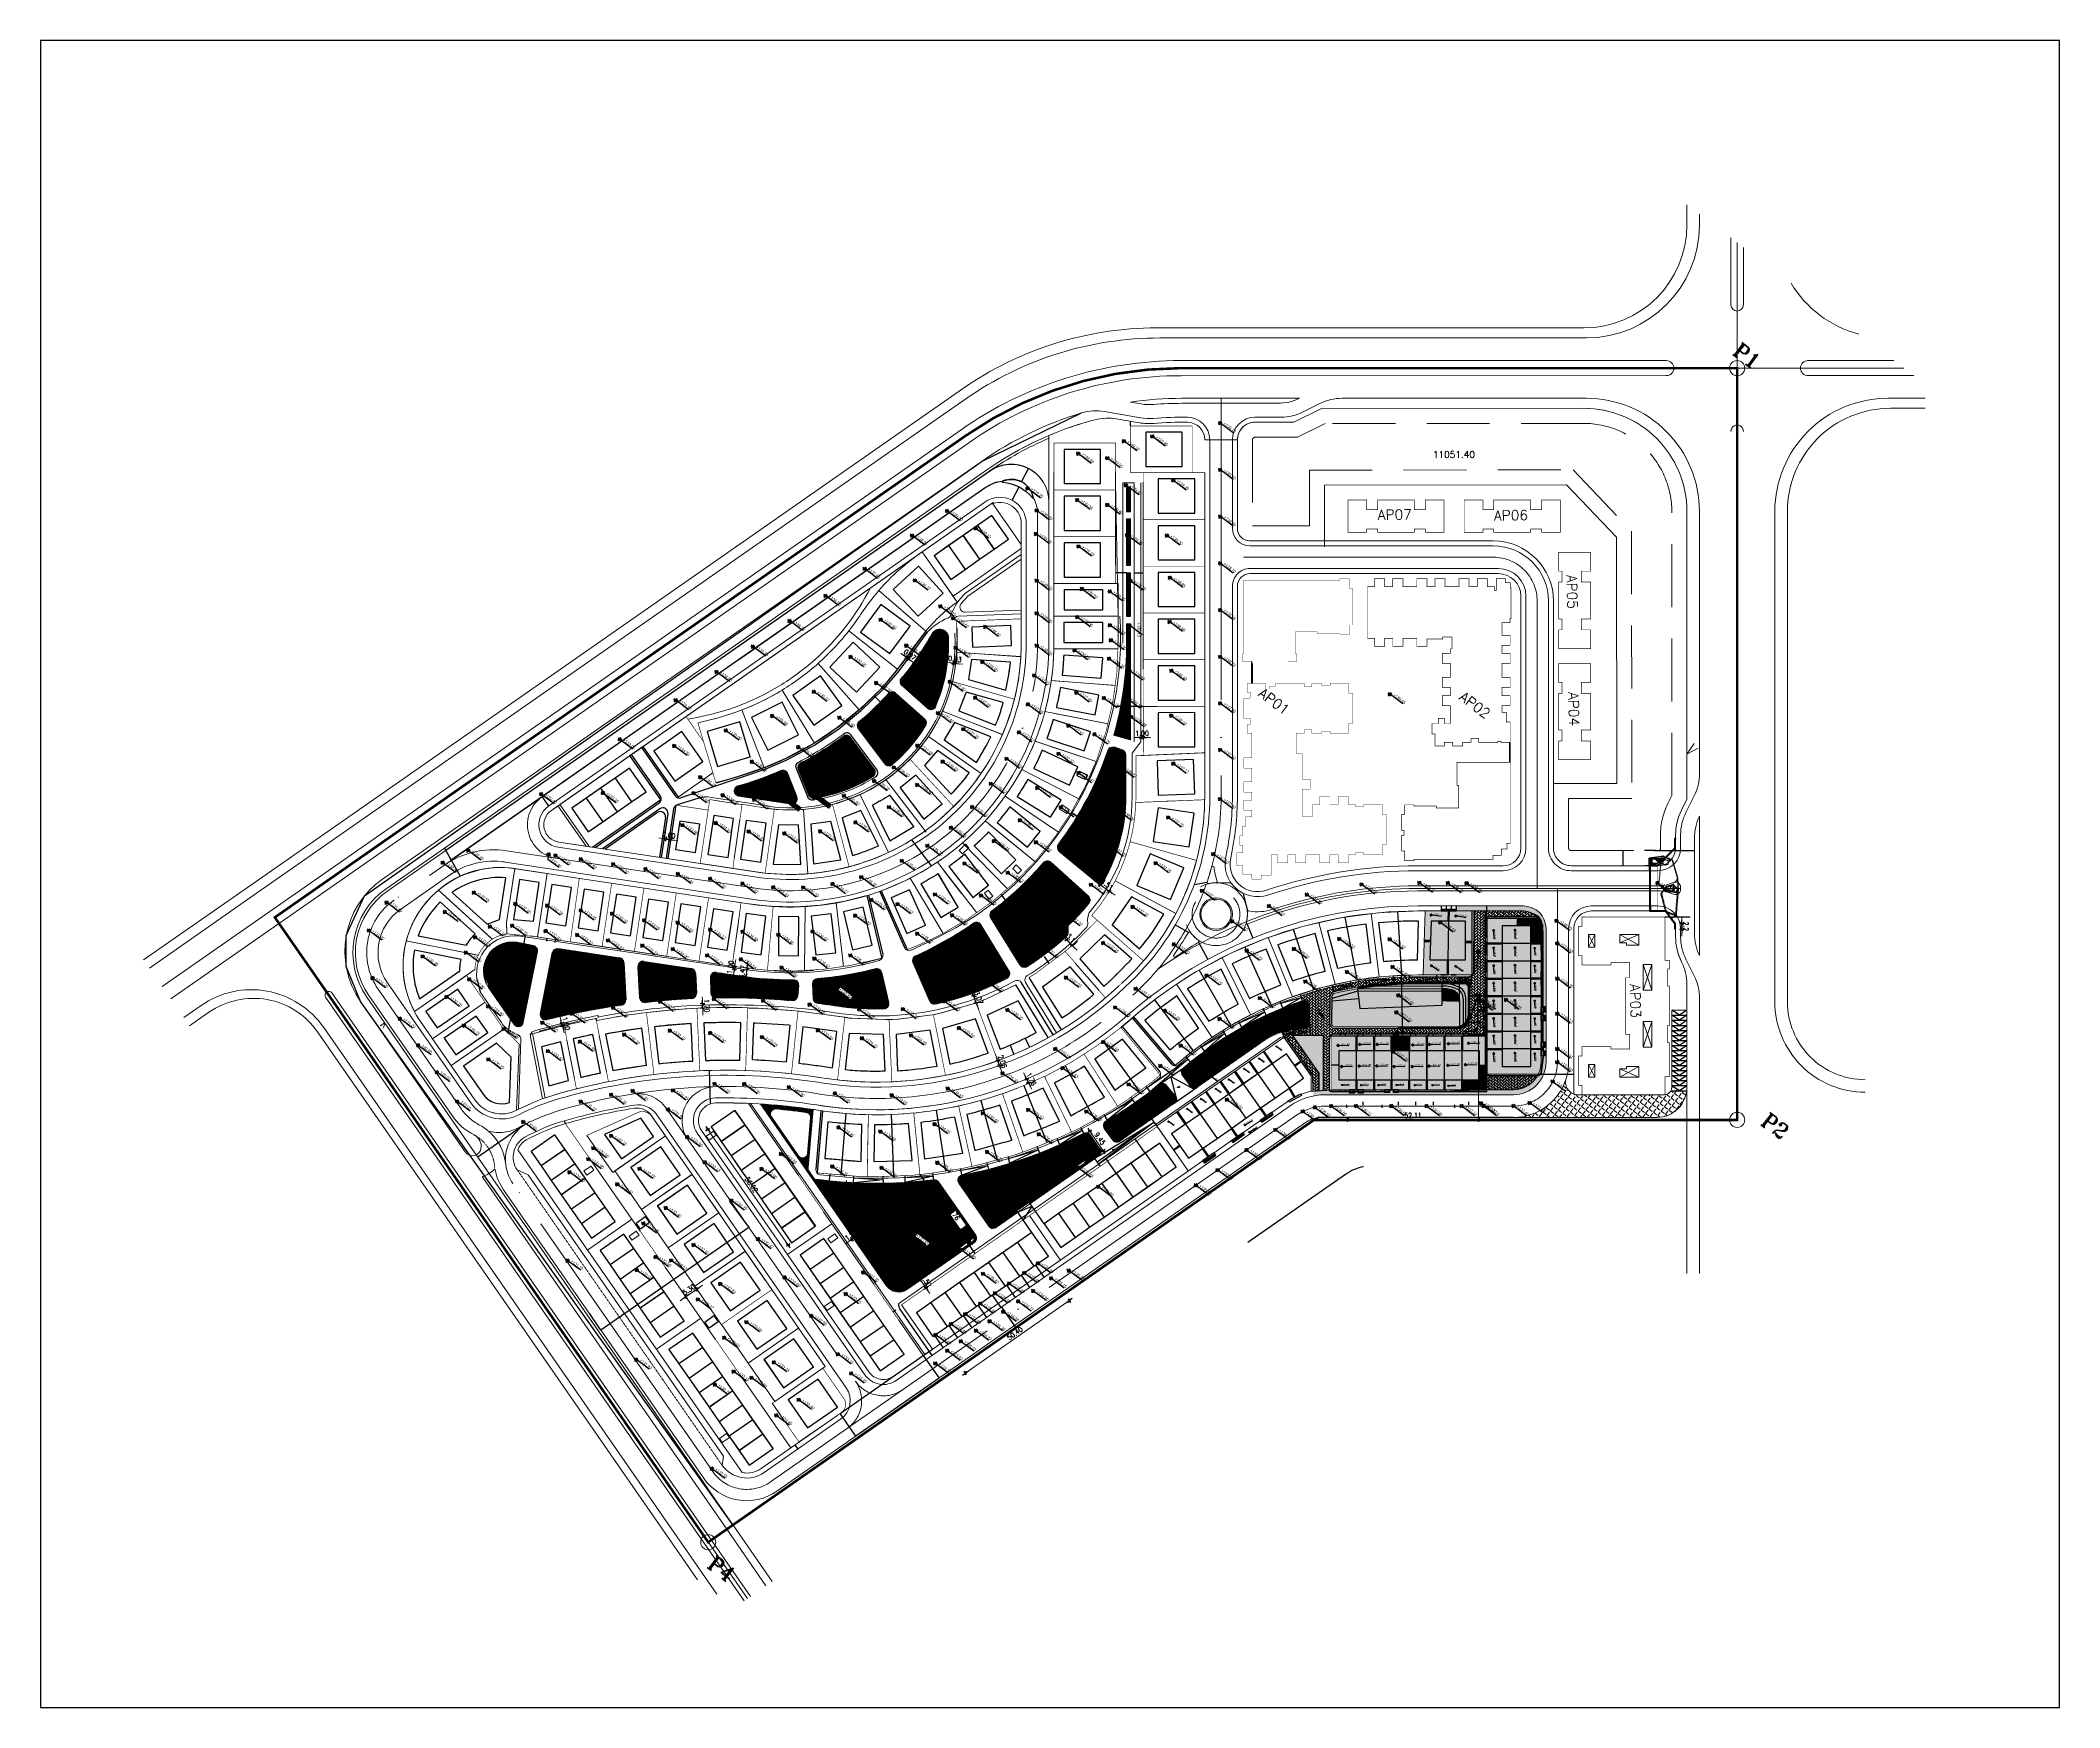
# Model space of a CAD drawing. Header units: inches. Extents: x 2 to 806, y 2 to 666.
import ezdxf
from ezdxf.enums import TextEntityAlignment as Align

# ---------------------------------------------------------------- set-up
doc = ezdxf.new("R2010")
doc.units = ezdxf.units.IN
doc.header["$MEASUREMENT"] = 0
for name, pattern in [('( Hidden )', [0.375, 0.25, -0.125]), ('ACAD_ISO04W100', [30, 24, -3, 0, -3]), ('CONTINUA', [0]), ('DASHED', [0.75, 0.5, -0.25]), ('DASHED2', [0.375, 0.25, -0.125]), ('GP_Trazos juntos', [9.525, 6.35, -3.175]), ('RAYITAS', [0.375, 0.25, -0.125])]:
    doc.linetypes.add(name, pattern=pattern)
for name, color, linetype in [('.', 7, 'Continuous'), ('A-01-DW', 1, 'Continuous'), ('A-01-WALL', 4, 'Continuous'), ('A-03-PROJ', 1, 'RAYITAS'), ('A-06-BATH', 15, 'Continuous'), ('A-06-FURNITURE', 15, 'Continuous'), ('A-06-GRAY', 15, 'Continuous'), ('A-07-HAT-FURNITURE SADE', 255, 'Continuous'), ('A-07-HATCH-FURNITURE', 255, 'Continuous'), ('ASPHALT', 4, 'Continuous'), ('City_Axies', 10, 'Continuous'), ('City_Edge', 6, 'Continuous'), ('city_green', 3, 'Continuous'), ('City_road', 170, 'Continuous'), ('CL', 1, 'ACAD_ISO04W100'), ('code', 2, 'Continuous'), ('comments', 1, 'Continuous'), ('Dimensions', 7, 'Continuous'), ('Duplex-Garden', 3, 'Continuous'), ('E-01-SOP', 2, 'Continuous'), ('ELV2', 4, 'Continuous'), ('furniture', 8, 'Continuous'), ('INT-01_Auxiliar', 9, 'Continuous'), ('Land line', 210, 'Continuous'), ('OUTLINE ASPHALT', 252, 'Continuous'), ('pathway levels', 250, 'Continuous'), ('PAVEMENT', 2, 'Continuous'), ('sec line', 252, 'ACAD_ISO04W100'), ('set pack', 253, 'DASHED2'), ('SITE', 85, 'Continuous'), ('V-NODE-TEXT', 11, 'Continuous'), ('Water Surface Level', 10, 'Continuous')]:
    doc.layers.add(name, color=color, linetype=linetype)
for name, color, linetype, plot in [('0_AUX', 6, 'Continuous', False), ('INT-00_No impresión', 160, 'Continuous', False), ('WORK', 6, 'Continuous', False)]:
    doc.layers.add(name, color=color, linetype=linetype, plot=plot)
doc.styles.add('3', font='ROMANT.shx', dxfattribs={"height": 4})
doc.styles.add('AUC-2-5', font='romans.shx', dxfattribs={"width": 0.85})
doc.styles.add('SDC-TEXT', font='arial.ttf')
doc.linetypes.add('FENCELINE2', pattern='A,0.25,-0.1,[132,ltypeshp.shx,S=0.1,R=0,X=-0.1,Y=0],-0.1,1', length=1.45)
doc.dimstyles.new('AUC-750-N mtr', dxfattribs={"dimscale": 0.5625, "dimtxt": 3.5, "dimasz": 2.5, "dimexe": 2.5, "dimexo": 2, "dimgap": 1.2, "dimtad": 1, "dimzin": 1, "dimdsep": 46, "dimtxsty": 'AUC-2-5', "dimblk": 'AUC-DIMTICK', "dimcen": 1, "dimse1": 1, "dimse2": 1, "dimclrd": 1, "dimclre": 1, "dimclrt": 2, "dimadec": 0, "dimazin": 0, "dimtfac": 1, "dimtix": 1, "dimtmove": 2, "dimatfit": 3, "dimfxl": 1, "dimlwd": 0, "dimlwe": -1, "dimarcsym": 0})
pattern_1 = [(45, (-625303.811, -807421.4594), (0, 1.1313708499), [2.4, -0.8]), (135, (-625303.2453, -807420.8937), (1e-16, 1.1313708499), [2.4, -0.8])]
pattern_2 = [(79.958120105, (-49283.91459, -1019819.32768), (-0.123085070398, 0.021795996078), [])]
pattern_3 = [(349.850078208, (-1019091.39202, 51543.46572), (0.022028057086, 0.123043751166), [])]
pattern_4 = [(349.850078208, (-629187.57834, -806904.25982), (0.022028057086, 0.123043751166), [])]

# ---------------------------------------------------------------- blocks, each defined once
blk = doc.blocks.new('*U76')
for points in [[(0, 1, 0.414214), (-1, 0), (0, 0)], [(0, -1, 0.414214), (1, 0), (0, 0)]]:
    blk.add_hatch(color=256).paths.add_polyline_path(points)
for p, q in [((1.6, 0), (-1.6, 0)), ((0, -1.6), (0, 1.6)), ((0, 0), (1.6, 0)), ((11.4, 0), (1.6, 0))]:
    blk.add_line(p, q)
blk.add_circle((0, 0), 1.02)
at = {"style": 'SDC-TEXT'}
blk.add_attdef('LEVEL', text='', height=2, dxfattribs=at).set_placement((2.2, 2.5), align=Align.TOP_LEFT)
blk.add_attdef('T.O.C.', (2.2, -2.6), '', height=2, dxfattribs=at)
blk = doc.blocks.new('*U75')
for points in [[(0, 1, 0.414214), (-1, 0), (0, 0)], [(0, -1, 0.414214), (1, 0), (0, 0)]]:
    blk.add_hatch(color=256).paths.add_polyline_path(points)
for p, q in [((1.6, 0), (-1.6, 0)), ((0, -1.6), (0, 1.6)), ((0, 0), (1.6, 0)), ((11.4, 0), (1.6, 0))]:
    blk.add_line(p, q)
blk.add_circle((0, 0), 1.02)
at = {"style": 'SDC-TEXT'}
blk.add_attdef('LEVEL', text='', height=2, dxfattribs=at).set_placement((2.2, 2.5), align=Align.TOP_LEFT)
blk.add_attdef('T.O.C.', (2.2, -2.6), '', height=2, dxfattribs=at)
blk = doc.blocks.new('*U74')
for points in [[(0, 1, 0.414214), (-1, 0), (0, 0)], [(0, -1, 0.414214), (1, 0), (0, 0)]]:
    blk.add_hatch(color=256).paths.add_polyline_path(points)
for p, q in [((1.6, 0), (-1.6, 0)), ((0, -1.6), (0, 1.6)), ((0, 0), (1.6, 0)), ((11.4, 0), (1.6, 0))]:
    blk.add_line(p, q)
blk.add_circle((0, 0), 1.02)
at = {"style": 'SDC-TEXT'}
blk.add_attdef('LEVEL', text='', height=2, dxfattribs=at).set_placement((2.2, 2.5), align=Align.TOP_LEFT)
blk.add_attdef('T.O.C.', (2.2, -2.6), '', height=2, dxfattribs=at)
blk = doc.blocks.new('*U72')
for points in [[(0, 1, 0.414214), (-1, 0), (0, 0)], [(0, -1, 0.414214), (1, 0), (0, 0)]]:
    blk.add_hatch(color=256).paths.add_polyline_path(points)
for p, q in [((1.6, 0), (-1.6, 0)), ((0, -1.6), (0, 1.6)), ((0, 0), (1.6, 0)), ((11.4, 0), (1.6, 0))]:
    blk.add_line(p, q)
blk.add_circle((0, 0), 1.02)
at = {"style": 'SDC-TEXT'}
blk.add_attdef('LEVEL', text='', height=2, dxfattribs=at).set_placement((2.2, 2.5), align=Align.TOP_LEFT)
blk.add_attdef('T.O.C.', (2.2, -2.6), '', height=2, dxfattribs=at)
blk = doc.blocks.new('*U73')
for points in [[(0, 1, 0.414214), (-1, 0), (0, 0)], [(0, -1, 0.414214), (1, 0), (0, 0)]]:
    blk.add_hatch(color=256).paths.add_polyline_path(points)
for p, q in [((1.6, 0), (-1.6, 0)), ((0, -1.6), (0, 1.6)), ((0, 0), (1.6, 0)), ((11.4, 0), (1.6, 0))]:
    blk.add_line(p, q)
blk.add_circle((0, 0), 1.02)
at = {"style": 'SDC-TEXT'}
blk.add_attdef('LEVEL', text='', height=2, dxfattribs=at).set_placement((2.2, 2.5), align=Align.TOP_LEFT)
blk.add_attdef('T.O.C.', (2.2, -2.6), '', height=2, dxfattribs=at)
blk = doc.blocks.new('*U71')
for points in [[(0, 1, 0.414214), (-1, 0), (0, 0)], [(0, -1, 0.414214), (1, 0), (0, 0)]]:
    blk.add_hatch(color=256).paths.add_polyline_path(points)
for p, q in [((1.6, 0), (-1.6, 0)), ((0, -1.6), (0, 1.6)), ((0, 0), (1.6, 0)), ((11.4, 0), (1.6, 0))]:
    blk.add_line(p, q)
blk.add_circle((0, 0), 1.02)
at = {"style": 'SDC-TEXT'}
blk.add_attdef('LEVEL', text='', height=2, dxfattribs=at).set_placement((2.2, 2.5), align=Align.TOP_LEFT)
blk.add_attdef('T.O.C.', (2.2, -2.6), '', height=2, dxfattribs=at)
blk = doc.blocks.new('*U27')
for points in [[(0, 1, 0.414214), (-1, 0), (0, 0)], [(0, -1, 0.414214), (1, 0), (0, 0)]]:
    blk.add_hatch(color=256).paths.add_polyline_path(points)
for p, q in [((1.6, 0), (-1.6, 0)), ((0, -1.6), (0, 1.6)), ((0, 0), (1.6, 0)), ((11.4, 0), (1.6, 0))]:
    blk.add_line(p, q)
blk.add_circle((0, 0), 1.02)
at = {"style": 'SDC-TEXT'}
blk.add_attdef('LEVEL', text='', height=2, dxfattribs=at).set_placement((2.2, 2.5), align=Align.TOP_LEFT)
blk.add_attdef('T.O.C.', (2.2, -2.6), '', height=2, dxfattribs=at)
blk = doc.blocks.new('*U26')
for points in [[(0, 1, 0.414214), (-1, 0), (0, 0)], [(0, -1, 0.414214), (1, 0), (0, 0)]]:
    blk.add_hatch(color=256).paths.add_polyline_path(points)
for p, q in [((1.6, 0), (-1.6, 0)), ((0, -1.6), (0, 1.6)), ((0, 0), (1.6, 0)), ((11.4, 0), (1.6, 0))]:
    blk.add_line(p, q)
blk.add_circle((0, 0), 1.02)
at = {"style": 'SDC-TEXT'}
blk.add_attdef('LEVEL', text='', height=2, dxfattribs=at).set_placement((2.2, 2.5), align=Align.TOP_LEFT)
blk.add_attdef('T.O.C.', (2.2, -2.6), '', height=2, dxfattribs=at)
blk = doc.blocks.new('*U23')
for points in [[(0, 1, 0.414214), (-1, 0), (0, 0)], [(0, -1, 0.414214), (1, 0), (0, 0)]]:
    blk.add_hatch(color=256).paths.add_polyline_path(points)
for p, q in [((1.6, 0), (-1.6, 0)), ((0, -1.6), (0, 1.6)), ((0, 0), (1.6, 0)), ((11.4, 0), (1.6, 0))]:
    blk.add_line(p, q)
blk.add_circle((0, 0), 1.02)
at = {"style": 'SDC-TEXT'}
blk.add_attdef('LEVEL', text='', height=2, dxfattribs=at).set_placement((2.2, 2.5), align=Align.TOP_LEFT)
blk.add_attdef('T.O.C.', (2.2, -2.6), '', height=2, dxfattribs=at)
blk = doc.blocks.new('*U24')
for points in [[(0, 1, 0.414214), (-1, 0), (0, 0)], [(0, -1, 0.414214), (1, 0), (0, 0)]]:
    blk.add_hatch(color=256).paths.add_polyline_path(points)
for p, q in [((1.6, 0), (-1.6, 0)), ((0, -1.6), (0, 1.6)), ((0, 0), (1.6, 0)), ((11.4, 0), (1.6, 0))]:
    blk.add_line(p, q)
blk.add_circle((0, 0), 1.02)
at = {"style": 'SDC-TEXT'}
blk.add_attdef('LEVEL', text='', height=2, dxfattribs=at).set_placement((2.2, 2.5), align=Align.TOP_LEFT)
blk.add_attdef('T.O.C.', (2.2, -2.6), '', height=2, dxfattribs=at)
blk = doc.blocks.new('*U25')
for points in [[(0, 1, 0.414214), (-1, 0), (0, 0)], [(0, -1, 0.414214), (1, 0), (0, 0)]]:
    blk.add_hatch(color=256).paths.add_polyline_path(points)
for p, q in [((1.6, 0), (-1.6, 0)), ((0, -1.6), (0, 1.6)), ((0, 0), (1.6, 0)), ((11.4, 0), (1.6, 0))]:
    blk.add_line(p, q)
blk.add_circle((0, 0), 1.02)
at = {"style": 'SDC-TEXT'}
blk.add_attdef('LEVEL', text='', height=2, dxfattribs=at).set_placement((2.2, 2.5), align=Align.TOP_LEFT)
blk.add_attdef('T.O.C.', (2.2, -2.6), '', height=2, dxfattribs=at)
blk = doc.blocks.new('*U19')
for points in [[(0, 1, 0.414214), (-1, 0), (0, 0)], [(0, -1, 0.414214), (1, 0), (0, 0)]]:
    blk.add_hatch(color=256).paths.add_polyline_path(points)
for p, q in [((1.6, 0), (-1.6, 0)), ((0, -1.6), (0, 1.6)), ((0, 0), (1.6, 0)), ((11.4, 0), (1.6, 0))]:
    blk.add_line(p, q)
blk.add_circle((0, 0), 1.02)
at = {"style": 'SDC-TEXT'}
blk.add_attdef('LEVEL', text='', height=2, dxfattribs=at).set_placement((2.2, 2.5), align=Align.TOP_LEFT)
blk.add_attdef('T.O.C.', (2.2, -2.6), '', height=2, dxfattribs=at)
blk = doc.blocks.new('AUC-DIMTICK')
at = {"color": 1}
for p, q in [((1, 0), (-1, 0)), ((-0.36, -0.36), (0.36, 0.36)), ((0, 0.63), (0, -0.63))]:
    blk.add_line(p, q, dxfattribs=at)
blk = doc.blocks.new('*D484')
at = {"layer": 'Defpoints', "color": 0, "linetype": 'ByBlock', "transparency": 16777216}
for p in [(522.49, 246.3), (574.6, 246.3), (522.49, 236.42)]:
    blk.add_point(p, dxfattribs=at)
at = {"layer": 'furniture', "color": 1, "linetype": 'ByBlock', "lineweight": 0, "transparency": 16777216}
blk.add_line((573.2, 236.42), (523.9, 236.42), dxfattribs=at)
at = {"layer": 'furniture', "color": 1, "linetype": 'ByBlock', "lineweight": 0, "transparency": 16777216, "xscale": 1.40625, "yscale": 1.40625, "zscale": 1.40625}
for p, rotation in [((522.49, 236.42), 180.0000487320465), ((574.6, 236.42), 4.87320465581e-05)]:
    blk.add_blockref('AUC-DIMTICK', p, dxfattribs=dict(at, rotation=rotation))
at = {"layer": 'furniture', "color": 2, "linetype": 'ByBlock', "transparency": 16777216, "insert": (548.55, 238.08), "char_height": 1.969, "attachment_point": 5, "rotation": 0.00005, "style": 'AUC-2-5'}
blk.add_mtext('52.11', dxfattribs=at)
blk = doc.blocks.new('*U20')
for points in [[(0, 1, 0.414214), (-1, 0), (0, 0)], [(0, -1, 0.414214), (1, 0), (0, 0)]]:
    blk.add_hatch(color=256).paths.add_polyline_path(points)
for p, q in [((1.6, 0), (-1.6, 0)), ((0, -1.6), (0, 1.6)), ((0, 0), (1.6, 0)), ((11.4, 0), (1.6, 0))]:
    blk.add_line(p, q)
blk.add_circle((0, 0), 1.02)
at = {"style": 'SDC-TEXT'}
blk.add_attdef('LEVEL', text='', height=2, dxfattribs=at).set_placement((2.2, 2.5), align=Align.TOP_LEFT)
blk.add_attdef('T.O.C.', (2.2, -2.6), '', height=2, dxfattribs=at)
blk = doc.blocks.new('*U21')
for points in [[(0, 1, 0.414214), (-1, 0), (0, 0)], [(0, -1, 0.414214), (1, 0), (0, 0)]]:
    blk.add_hatch(color=256).paths.add_polyline_path(points)
for p, q in [((1.6, 0), (-1.6, 0)), ((0, -1.6), (0, 1.6)), ((0, 0), (1.6, 0)), ((11.4, 0), (1.6, 0))]:
    blk.add_line(p, q)
blk.add_circle((0, 0), 1.02)
at = {"style": 'SDC-TEXT'}
blk.add_attdef('LEVEL', text='', height=2, dxfattribs=at).set_placement((2.2, 2.5), align=Align.TOP_LEFT)
blk.add_attdef('T.O.C.', (2.2, -2.6), '', height=2, dxfattribs=at)
blk = doc.blocks.new('*U22')
for points in [[(0, 1, 0.414214), (-1, 0), (0, 0)], [(0, -1, 0.414214), (1, 0), (0, 0)]]:
    blk.add_hatch(color=256).paths.add_polyline_path(points)
for p, q in [((1.6, 0), (-1.6, 0)), ((0, -1.6), (0, 1.6)), ((0, 0), (1.6, 0)), ((11.4, 0), (1.6, 0))]:
    blk.add_line(p, q)
blk.add_circle((0, 0), 1.02)
at = {"style": 'SDC-TEXT'}
blk.add_attdef('LEVEL', text='', height=2, dxfattribs=at).set_placement((2.2, 2.5), align=Align.TOP_LEFT)
blk.add_attdef('T.O.C.', (2.2, -2.6), '', height=2, dxfattribs=at)
blk = doc.blocks.new('*U17')
for points in [[(0, 1, 0.414214), (-1, 0), (0, 0)], [(0, -1, 0.414214), (1, 0), (0, 0)]]:
    blk.add_hatch(color=256).paths.add_polyline_path(points)
for p, q in [((1.6, 0), (-1.6, 0)), ((0, -1.6), (0, 1.6)), ((0, 0), (1.6, 0)), ((11.4, 0), (1.6, 0))]:
    blk.add_line(p, q)
blk.add_circle((0, 0), 1.02)
at = {"style": 'SDC-TEXT'}
blk.add_attdef('LEVEL', text='', height=2, dxfattribs=at).set_placement((2.2, 2.5), align=Align.TOP_LEFT)
blk.add_attdef('T.O.C.', (2.2, -2.6), '', height=2, dxfattribs=at)
blk = doc.blocks.new('*U18')
for points in [[(0, 1, 0.414214), (-1, 0), (0, 0)], [(0, -1, 0.414214), (1, 0), (0, 0)]]:
    blk.add_hatch(color=256).paths.add_polyline_path(points)
for p, q in [((1.6, 0), (-1.6, 0)), ((0, -1.6), (0, 1.6)), ((0, 0), (1.6, 0)), ((11.4, 0), (1.6, 0))]:
    blk.add_line(p, q)
blk.add_circle((0, 0), 1.02)
at = {"style": 'SDC-TEXT'}
blk.add_attdef('LEVEL', text='', height=2, dxfattribs=at).set_placement((2.2, 2.5), align=Align.TOP_LEFT)
blk.add_attdef('T.O.C.', (2.2, -2.6), '', height=2, dxfattribs=at)
blk = doc.blocks.new('*U92')
for points in [[(0, 1, 0.414214), (-1, 0), (0, 0)], [(0, -1, 0.414214), (1, 0), (0, 0)]]:
    blk.add_hatch(color=256).paths.add_polyline_path(points)
for p, q in [((1.6, 0), (-1.6, 0)), ((0, -1.6), (0, 1.6)), ((0, 0), (1.6, 0)), ((11.4, 0), (1.6, 0))]:
    blk.add_line(p, q)
blk.add_circle((0, 0), 1.02)
at = {"style": 'SDC-TEXT'}
blk.add_attdef('LEVEL', text='', height=2, dxfattribs=at).set_placement((2.2, 2.5), align=Align.TOP_LEFT)
blk.add_attdef('T.O.C.', (2.2, -2.6), '', height=2, dxfattribs=at)
blk = doc.blocks.new('*U93')
for points in [[(0, 1, 0.414214), (-1, 0), (0, 0)], [(0, -1, 0.414214), (1, 0), (0, 0)]]:
    blk.add_hatch(color=256).paths.add_polyline_path(points)
for p, q in [((1.6, 0), (-1.6, 0)), ((0, -1.6), (0, 1.6)), ((0, 0), (1.6, 0)), ((11.4, 0), (1.6, 0))]:
    blk.add_line(p, q)
blk.add_circle((0, 0), 1.02)
at = {"style": 'SDC-TEXT'}
blk.add_attdef('LEVEL', text='', height=2, dxfattribs=at).set_placement((2.2, 2.5), align=Align.TOP_LEFT)
blk.add_attdef('T.O.C.', (2.2, -2.6), '', height=2, dxfattribs=at)
blk = doc.blocks.new('*U94')
for points in [[(0, 1, 0.414214), (-1, 0), (0, 0)], [(0, -1, 0.414214), (1, 0), (0, 0)]]:
    blk.add_hatch(color=256).paths.add_polyline_path(points)
for p, q in [((1.6, 0), (-1.6, 0)), ((0, -1.6), (0, 1.6)), ((0, 0), (1.6, 0)), ((11.4, 0), (1.6, 0))]:
    blk.add_line(p, q)
blk.add_circle((0, 0), 1.02)
at = {"style": 'SDC-TEXT'}
blk.add_attdef('LEVEL', text='', height=2, dxfattribs=at).set_placement((2.2, 2.5), align=Align.TOP_LEFT)
blk.add_attdef('T.O.C.', (2.2, -2.6), '', height=2, dxfattribs=at)
blk = doc.blocks.new('*U95')
for points in [[(0, 1, 0.414214), (-1, 0), (0, 0)], [(0, -1, 0.414214), (1, 0), (0, 0)]]:
    blk.add_hatch(color=256).paths.add_polyline_path(points)
for p, q in [((1.6, 0), (-1.6, 0)), ((0, -1.6), (0, 1.6)), ((0, 0), (1.6, 0)), ((11.4, 0), (1.6, 0))]:
    blk.add_line(p, q)
blk.add_circle((0, 0), 1.02)
at = {"style": 'SDC-TEXT'}
blk.add_attdef('LEVEL', text='', height=2, dxfattribs=at).set_placement((2.2, 2.5), align=Align.TOP_LEFT)
blk.add_attdef('T.O.C.', (2.2, -2.6), '', height=2, dxfattribs=at)
blk = doc.blocks.new('*U96')
for points in [[(0, 1, 0.414214), (-1, 0), (0, 0)], [(0, -1, 0.414214), (1, 0), (0, 0)]]:
    blk.add_hatch(color=256).paths.add_polyline_path(points)
for p, q in [((1.6, 0), (-1.6, 0)), ((0, -1.6), (0, 1.6)), ((0, 0), (1.6, 0)), ((11.4, 0), (1.6, 0))]:
    blk.add_line(p, q)
blk.add_circle((0, 0), 1.02)
at = {"style": 'SDC-TEXT'}
blk.add_attdef('LEVEL', text='', height=2, dxfattribs=at).set_placement((2.2, 2.5), align=Align.TOP_LEFT)
blk.add_attdef('T.O.C.', (2.2, -2.6), '', height=2, dxfattribs=at)
blk = doc.blocks.new('*U90')
for points in [[(0, 1, 0.414214), (-1, 0), (0, 0)], [(0, -1, 0.414214), (1, 0), (0, 0)]]:
    blk.add_hatch(color=256).paths.add_polyline_path(points)
for p, q in [((1.6, 0), (-1.6, 0)), ((0, -1.6), (0, 1.6)), ((0, 0), (1.6, 0)), ((11.4, 0), (1.6, 0))]:
    blk.add_line(p, q)
blk.add_circle((0, 0), 1.02)
at = {"style": 'SDC-TEXT'}
blk.add_attdef('LEVEL', text='', height=2, dxfattribs=at).set_placement((2.2, 2.5), align=Align.TOP_LEFT)
blk.add_attdef('T.O.C.', (2.2, -2.6), '', height=2, dxfattribs=at)
blk = doc.blocks.new('*U91')
for points in [[(0, 1, 0.414214), (-1, 0), (0, 0)], [(0, -1, 0.414214), (1, 0), (0, 0)]]:
    blk.add_hatch(color=256).paths.add_polyline_path(points)
for p, q in [((1.6, 0), (-1.6, 0)), ((0, -1.6), (0, 1.6)), ((0, 0), (1.6, 0)), ((11.4, 0), (1.6, 0))]:
    blk.add_line(p, q)
blk.add_circle((0, 0), 1.02)
at = {"style": 'SDC-TEXT'}
blk.add_attdef('LEVEL', text='', height=2, dxfattribs=at).set_placement((2.2, 2.5), align=Align.TOP_LEFT)
blk.add_attdef('T.O.C.', (2.2, -2.6), '', height=2, dxfattribs=at)
blk = doc.blocks.new('*U88')
for points in [[(0, 1, 0.414214), (-1, 0), (0, 0)], [(0, -1, 0.414214), (1, 0), (0, 0)]]:
    blk.add_hatch(color=256).paths.add_polyline_path(points)
for p, q in [((1.6, 0), (-1.6, 0)), ((0, -1.6), (0, 1.6)), ((0, 0), (1.6, 0)), ((11.4, 0), (1.6, 0))]:
    blk.add_line(p, q)
blk.add_circle((0, 0), 1.02)
at = {"style": 'SDC-TEXT'}
blk.add_attdef('LEVEL', text='', height=2, dxfattribs=at).set_placement((2.2, 2.5), align=Align.TOP_LEFT)
blk.add_attdef('T.O.C.', (2.2, -2.6), '', height=2, dxfattribs=at)
blk = doc.blocks.new('*U89')
for points in [[(0, 1, 0.414214), (-1, 0), (0, 0)], [(0, -1, 0.414214), (1, 0), (0, 0)]]:
    blk.add_hatch(color=256).paths.add_polyline_path(points)
for p, q in [((1.6, 0), (-1.6, 0)), ((0, -1.6), (0, 1.6)), ((0, 0), (1.6, 0)), ((11.4, 0), (1.6, 0))]:
    blk.add_line(p, q)
blk.add_circle((0, 0), 1.02)
at = {"style": 'SDC-TEXT'}
blk.add_attdef('LEVEL', text='', height=2, dxfattribs=at).set_placement((2.2, 2.5), align=Align.TOP_LEFT)
blk.add_attdef('T.O.C.', (2.2, -2.6), '', height=2, dxfattribs=at)
blk = doc.blocks.new('*U85')
for points in [[(0, 1, 0.414214), (-1, 0), (0, 0)], [(0, -1, 0.414214), (1, 0), (0, 0)]]:
    blk.add_hatch(color=256).paths.add_polyline_path(points)
for p, q in [((1.6, 0), (-1.6, 0)), ((0, -1.6), (0, 1.6)), ((0, 0), (1.6, 0)), ((11.4, 0), (1.6, 0))]:
    blk.add_line(p, q)
blk.add_circle((0, 0), 1.02)
at = {"style": 'SDC-TEXT'}
blk.add_attdef('LEVEL', text='', height=2, dxfattribs=at).set_placement((2.2, 2.5), align=Align.TOP_LEFT)
blk.add_attdef('T.O.C.', (2.2, -2.6), '', height=2, dxfattribs=at)
blk = doc.blocks.new('*U86')
for points in [[(0, 1, 0.414214), (-1, 0), (0, 0)], [(0, -1, 0.414214), (1, 0), (0, 0)]]:
    blk.add_hatch(color=256).paths.add_polyline_path(points)
for p, q in [((1.6, 0), (-1.6, 0)), ((0, -1.6), (0, 1.6)), ((0, 0), (1.6, 0)), ((11.4, 0), (1.6, 0))]:
    blk.add_line(p, q)
blk.add_circle((0, 0), 1.02)
at = {"style": 'SDC-TEXT'}
blk.add_attdef('LEVEL', text='', height=2, dxfattribs=at).set_placement((2.2, 2.5), align=Align.TOP_LEFT)
blk.add_attdef('T.O.C.', (2.2, -2.6), '', height=2, dxfattribs=at)
blk = doc.blocks.new('*U87')
for points in [[(0, 1, 0.414214), (-1, 0), (0, 0)], [(0, -1, 0.414214), (1, 0), (0, 0)]]:
    blk.add_hatch(color=256).paths.add_polyline_path(points)
for p, q in [((1.6, 0), (-1.6, 0)), ((0, -1.6), (0, 1.6)), ((0, 0), (1.6, 0)), ((11.4, 0), (1.6, 0))]:
    blk.add_line(p, q)
blk.add_circle((0, 0), 1.02)
at = {"style": 'SDC-TEXT'}
blk.add_attdef('LEVEL', text='', height=2, dxfattribs=at).set_placement((2.2, 2.5), align=Align.TOP_LEFT)
blk.add_attdef('T.O.C.', (2.2, -2.6), '', height=2, dxfattribs=at)
blk = doc.blocks.new('*U83')
for points in [[(0, 1, 0.414214), (-1, 0), (0, 0)], [(0, -1, 0.414214), (1, 0), (0, 0)]]:
    blk.add_hatch(color=256).paths.add_polyline_path(points)
for p, q in [((1.6, 0), (-1.6, 0)), ((0, -1.6), (0, 1.6)), ((0, 0), (1.6, 0)), ((11.4, 0), (1.6, 0))]:
    blk.add_line(p, q)
blk.add_circle((0, 0), 1.02)
at = {"style": 'SDC-TEXT'}
blk.add_attdef('LEVEL', text='', height=2, dxfattribs=at).set_placement((2.2, 2.5), align=Align.TOP_LEFT)
blk.add_attdef('T.O.C.', (2.2, -2.6), '', height=2, dxfattribs=at)
blk = doc.blocks.new('*U84')
for points in [[(0, 1, 0.414214), (-1, 0), (0, 0)], [(0, -1, 0.414214), (1, 0), (0, 0)]]:
    blk.add_hatch(color=256).paths.add_polyline_path(points)
for p, q in [((1.6, 0), (-1.6, 0)), ((0, -1.6), (0, 1.6)), ((0, 0), (1.6, 0)), ((11.4, 0), (1.6, 0))]:
    blk.add_line(p, q)
blk.add_circle((0, 0), 1.02)
at = {"style": 'SDC-TEXT'}
blk.add_attdef('LEVEL', text='', height=2, dxfattribs=at).set_placement((2.2, 2.5), align=Align.TOP_LEFT)
blk.add_attdef('T.O.C.', (2.2, -2.6), '', height=2, dxfattribs=at)
blk = doc.blocks.new('*U81')
for points in [[(0, 1, 0.414214), (-1, 0), (0, 0)], [(0, -1, 0.414214), (1, 0), (0, 0)]]:
    blk.add_hatch(color=256).paths.add_polyline_path(points)
for p, q in [((1.6, 0), (-1.6, 0)), ((0, -1.6), (0, 1.6)), ((0, 0), (1.6, 0)), ((11.4, 0), (1.6, 0))]:
    blk.add_line(p, q)
blk.add_circle((0, 0), 1.02)
at = {"style": 'SDC-TEXT'}
blk.add_attdef('LEVEL', text='', height=2, dxfattribs=at).set_placement((2.2, 2.5), align=Align.TOP_LEFT)
blk.add_attdef('T.O.C.', (2.2, -2.6), '', height=2, dxfattribs=at)
blk = doc.blocks.new('*U82')
for points in [[(0, 1, 0.414214), (-1, 0), (0, 0)], [(0, -1, 0.414214), (1, 0), (0, 0)]]:
    blk.add_hatch(color=256).paths.add_polyline_path(points)
for p, q in [((1.6, 0), (-1.6, 0)), ((0, -1.6), (0, 1.6)), ((0, 0), (1.6, 0)), ((11.4, 0), (1.6, 0))]:
    blk.add_line(p, q)
blk.add_circle((0, 0), 1.02)
at = {"style": 'SDC-TEXT'}
blk.add_attdef('LEVEL', text='', height=2, dxfattribs=at).set_placement((2.2, 2.5), align=Align.TOP_LEFT)
blk.add_attdef('T.O.C.', (2.2, -2.6), '', height=2, dxfattribs=at)
blk = doc.blocks.new('*U77')
for points in [[(0, 1, 0.414214), (-1, 0), (0, 0)], [(0, -1, 0.414214), (1, 0), (0, 0)]]:
    blk.add_hatch(color=256).paths.add_polyline_path(points)
for p, q in [((1.6, 0), (-1.6, 0)), ((0, -1.6), (0, 1.6)), ((0, 0), (1.6, 0)), ((11.4, 0), (1.6, 0))]:
    blk.add_line(p, q)
blk.add_circle((0, 0), 1.02)
at = {"style": 'SDC-TEXT'}
blk.add_attdef('LEVEL', text='', height=2, dxfattribs=at).set_placement((2.2, 2.5), align=Align.TOP_LEFT)
blk.add_attdef('T.O.C.', (2.2, -2.6), '', height=2, dxfattribs=at)
blk = doc.blocks.new('*U78')
for points in [[(0, 1, 0.414214), (-1, 0), (0, 0)], [(0, -1, 0.414214), (1, 0), (0, 0)]]:
    blk.add_hatch(color=256).paths.add_polyline_path(points)
for p, q in [((1.6, 0), (-1.6, 0)), ((0, -1.6), (0, 1.6)), ((0, 0), (1.6, 0)), ((11.4, 0), (1.6, 0))]:
    blk.add_line(p, q)
blk.add_circle((0, 0), 1.02)
at = {"style": 'SDC-TEXT'}
blk.add_attdef('LEVEL', text='', height=2, dxfattribs=at).set_placement((2.2, 2.5), align=Align.TOP_LEFT)
blk.add_attdef('T.O.C.', (2.2, -2.6), '', height=2, dxfattribs=at)
blk = doc.blocks.new('*U79')
for points in [[(0, 1, 0.414214), (-1, 0), (0, 0)], [(0, -1, 0.414214), (1, 0), (0, 0)]]:
    blk.add_hatch(color=256).paths.add_polyline_path(points)
for p, q in [((1.6, 0), (-1.6, 0)), ((0, -1.6), (0, 1.6)), ((0, 0), (1.6, 0)), ((11.4, 0), (1.6, 0))]:
    blk.add_line(p, q)
blk.add_circle((0, 0), 1.02)
at = {"style": 'SDC-TEXT'}
blk.add_attdef('LEVEL', text='', height=2, dxfattribs=at).set_placement((2.2, 2.5), align=Align.TOP_LEFT)
blk.add_attdef('T.O.C.', (2.2, -2.6), '', height=2, dxfattribs=at)
blk = doc.blocks.new('*U80')
for points in [[(0, 1, 0.414214), (-1, 0), (0, 0)], [(0, -1, 0.414214), (1, 0), (0, 0)]]:
    blk.add_hatch(color=256).paths.add_polyline_path(points)
for p, q in [((1.6, 0), (-1.6, 0)), ((0, -1.6), (0, 1.6)), ((0, 0), (1.6, 0)), ((11.4, 0), (1.6, 0))]:
    blk.add_line(p, q)
blk.add_circle((0, 0), 1.02)
at = {"style": 'SDC-TEXT'}
blk.add_attdef('LEVEL', text='', height=2, dxfattribs=at).set_placement((2.2, 2.5), align=Align.TOP_LEFT)
blk.add_attdef('T.O.C.', (2.2, -2.6), '', height=2, dxfattribs=at)
blk = doc.blocks.new('*U30')
for points in [[(0, 1, 0.414214), (-1, 0), (0, 0)], [(0, -1, 0.414214), (1, 0), (0, 0)]]:
    blk.add_hatch(color=256).paths.add_polyline_path(points)
for p, q in [((1.6, 0), (-1.6, 0)), ((0, -1.6), (0, 1.6)), ((0, 0), (1.6, 0)), ((11.4, 0), (1.6, 0))]:
    blk.add_line(p, q)
blk.add_circle((0, 0), 1.02)
at = {"style": 'SDC-TEXT'}
blk.add_attdef('LEVEL', text='', height=2, dxfattribs=at).set_placement((2.2, 2.5), align=Align.TOP_LEFT)
blk.add_attdef('T.O.C.', (2.2, -2.6), '', height=2, dxfattribs=at)
blk = doc.blocks.new('*U31')
for points in [[(0, 1, 0.414214), (-1, 0), (0, 0)], [(0, -1, 0.414214), (1, 0), (0, 0)]]:
    blk.add_hatch(color=256).paths.add_polyline_path(points)
for p, q in [((1.6, 0), (-1.6, 0)), ((0, -1.6), (0, 1.6)), ((0, 0), (1.6, 0)), ((11.4, 0), (1.6, 0))]:
    blk.add_line(p, q)
blk.add_circle((0, 0), 1.02)
at = {"style": 'SDC-TEXT'}
blk.add_attdef('LEVEL', text='', height=2, dxfattribs=at).set_placement((2.2, 2.5), align=Align.TOP_LEFT)
blk.add_attdef('T.O.C.', (2.2, -2.6), '', height=2, dxfattribs=at)
blk = doc.blocks.new('*U32')
for points in [[(0, 1, 0.414214), (-1, 0), (0, 0)], [(0, -1, 0.414214), (1, 0), (0, 0)]]:
    blk.add_hatch(color=256).paths.add_polyline_path(points)
for p, q in [((1.6, 0), (-1.6, 0)), ((0, -1.6), (0, 1.6)), ((0, 0), (1.6, 0)), ((11.4, 0), (1.6, 0))]:
    blk.add_line(p, q)
blk.add_circle((0, 0), 1.02)
at = {"style": 'SDC-TEXT'}
blk.add_attdef('LEVEL', text='', height=2, dxfattribs=at).set_placement((2.2, 2.5), align=Align.TOP_LEFT)
blk.add_attdef('T.O.C.', (2.2, -2.6), '', height=2, dxfattribs=at)
blk = doc.blocks.new('*U33')
for points in [[(0, 1, 0.414214), (-1, 0), (0, 0)], [(0, -1, 0.414214), (1, 0), (0, 0)]]:
    blk.add_hatch(color=256).paths.add_polyline_path(points)
for p, q in [((1.6, 0), (-1.6, 0)), ((0, -1.6), (0, 1.6)), ((0, 0), (1.6, 0)), ((11.4, 0), (1.6, 0))]:
    blk.add_line(p, q)
blk.add_circle((0, 0), 1.02)
at = {"style": 'SDC-TEXT'}
blk.add_attdef('LEVEL', text='', height=2, dxfattribs=at).set_placement((2.2, 2.5), align=Align.TOP_LEFT)
blk.add_attdef('T.O.C.', (2.2, -2.6), '', height=2, dxfattribs=at)
blk = doc.blocks.new('*U28')
for points in [[(0, 1, 0.414214), (-1, 0), (0, 0)], [(0, -1, 0.414214), (1, 0), (0, 0)]]:
    blk.add_hatch(color=256).paths.add_polyline_path(points)
for p, q in [((1.6, 0), (-1.6, 0)), ((0, -1.6), (0, 1.6)), ((0, 0), (1.6, 0)), ((11.4, 0), (1.6, 0))]:
    blk.add_line(p, q)
blk.add_circle((0, 0), 1.02)
at = {"style": 'SDC-TEXT'}
blk.add_attdef('LEVEL', text='', height=2, dxfattribs=at).set_placement((2.2, 2.5), align=Align.TOP_LEFT)
blk.add_attdef('T.O.C.', (2.2, -2.6), '', height=2, dxfattribs=at)
blk = doc.blocks.new('*U29')
for points in [[(0, 1, 0.414214), (-1, 0), (0, 0)], [(0, -1, 0.414214), (1, 0), (0, 0)]]:
    blk.add_hatch(color=256).paths.add_polyline_path(points)
for p, q in [((1.6, 0), (-1.6, 0)), ((0, -1.6), (0, 1.6)), ((0, 0), (1.6, 0)), ((11.4, 0), (1.6, 0))]:
    blk.add_line(p, q)
blk.add_circle((0, 0), 1.02)
at = {"style": 'SDC-TEXT'}
blk.add_attdef('LEVEL', text='', height=2, dxfattribs=at).set_placement((2.2, 2.5), align=Align.TOP_LEFT)
blk.add_attdef('T.O.C.', (2.2, -2.6), '', height=2, dxfattribs=at)
blk = doc.blocks.new('*U41')
for points in [[(0, 1, 0.414214), (-1, 0), (0, 0)], [(0, -1, 0.414214), (1, 0), (0, 0)]]:
    blk.add_hatch(color=256).paths.add_polyline_path(points)
for p, q in [((1.6, 0), (-1.6, 0)), ((0, -1.6), (0, 1.6)), ((0, 0), (1.6, 0)), ((11.4, 0), (1.6, 0))]:
    blk.add_line(p, q)
blk.add_circle((0, 0), 1.02)
at = {"style": 'SDC-TEXT'}
blk.add_attdef('LEVEL', text='', height=2, dxfattribs=at).set_placement((2.2, 2.5), align=Align.TOP_LEFT)
blk.add_attdef('T.O.C.', (2.2, -2.6), '', height=2, dxfattribs=at)
blk = doc.blocks.new('*U42')
for points in [[(0, 1, 0.414214), (-1, 0), (0, 0)], [(0, -1, 0.414214), (1, 0), (0, 0)]]:
    blk.add_hatch(color=256).paths.add_polyline_path(points)
for p, q in [((1.6, 0), (-1.6, 0)), ((0, -1.6), (0, 1.6)), ((0, 0), (1.6, 0)), ((11.4, 0), (1.6, 0))]:
    blk.add_line(p, q)
blk.add_circle((0, 0), 1.02)
at = {"style": 'SDC-TEXT'}
blk.add_attdef('LEVEL', text='', height=2, dxfattribs=at).set_placement((2.2, 2.5), align=Align.TOP_LEFT)
blk.add_attdef('T.O.C.', (2.2, -2.6), '', height=2, dxfattribs=at)
blk = doc.blocks.new('*U43')
for points in [[(0, 1, 0.414214), (-1, 0), (0, 0)], [(0, -1, 0.414214), (1, 0), (0, 0)]]:
    blk.add_hatch(color=256).paths.add_polyline_path(points)
for p, q in [((1.6, 0), (-1.6, 0)), ((0, -1.6), (0, 1.6)), ((0, 0), (1.6, 0)), ((11.4, 0), (1.6, 0))]:
    blk.add_line(p, q)
blk.add_circle((0, 0), 1.02)
at = {"style": 'SDC-TEXT'}
blk.add_attdef('LEVEL', text='', height=2, dxfattribs=at).set_placement((2.2, 2.5), align=Align.TOP_LEFT)
blk.add_attdef('T.O.C.', (2.2, -2.6), '', height=2, dxfattribs=at)
blk = doc.blocks.new('*U44')
for points in [[(0, 1, 0.414214), (-1, 0), (0, 0)], [(0, -1, 0.414214), (1, 0), (0, 0)]]:
    blk.add_hatch(color=256).paths.add_polyline_path(points)
for p, q in [((1.6, 0), (-1.6, 0)), ((0, -1.6), (0, 1.6)), ((0, 0), (1.6, 0)), ((11.4, 0), (1.6, 0))]:
    blk.add_line(p, q)
blk.add_circle((0, 0), 1.02)
at = {"style": 'SDC-TEXT'}
blk.add_attdef('LEVEL', text='', height=2, dxfattribs=at).set_placement((2.2, 2.5), align=Align.TOP_LEFT)
blk.add_attdef('T.O.C.', (2.2, -2.6), '', height=2, dxfattribs=at)
blk = doc.blocks.new('*U45')
for points in [[(0, 1, 0.414214), (-1, 0), (0, 0)], [(0, -1, 0.414214), (1, 0), (0, 0)]]:
    blk.add_hatch(color=256).paths.add_polyline_path(points)
for p, q in [((1.6, 0), (-1.6, 0)), ((0, -1.6), (0, 1.6)), ((0, 0), (1.6, 0)), ((11.4, 0), (1.6, 0))]:
    blk.add_line(p, q)
blk.add_circle((0, 0), 1.02)
at = {"style": 'SDC-TEXT'}
blk.add_attdef('LEVEL', text='', height=2, dxfattribs=at).set_placement((2.2, 2.5), align=Align.TOP_LEFT)
blk.add_attdef('T.O.C.', (2.2, -2.6), '', height=2, dxfattribs=at)
blk = doc.blocks.new('*U36')
for points in [[(0, 1, 0.414214), (-1, 0), (0, 0)], [(0, -1, 0.414214), (1, 0), (0, 0)]]:
    blk.add_hatch(color=256).paths.add_polyline_path(points)
for p, q in [((1.6, 0), (-1.6, 0)), ((0, -1.6), (0, 1.6)), ((0, 0), (1.6, 0)), ((11.4, 0), (1.6, 0))]:
    blk.add_line(p, q)
blk.add_circle((0, 0), 1.02)
at = {"style": 'SDC-TEXT'}
blk.add_attdef('LEVEL', text='', height=2, dxfattribs=at).set_placement((2.2, 2.5), align=Align.TOP_LEFT)
blk.add_attdef('T.O.C.', (2.2, -2.6), '', height=2, dxfattribs=at)
blk = doc.blocks.new('*U37')
for points in [[(0, 1, 0.414214), (-1, 0), (0, 0)], [(0, -1, 0.414214), (1, 0), (0, 0)]]:
    blk.add_hatch(color=256).paths.add_polyline_path(points)
for p, q in [((1.6, 0), (-1.6, 0)), ((0, -1.6), (0, 1.6)), ((0, 0), (1.6, 0)), ((11.4, 0), (1.6, 0))]:
    blk.add_line(p, q)
blk.add_circle((0, 0), 1.02)
at = {"style": 'SDC-TEXT'}
blk.add_attdef('LEVEL', text='', height=2, dxfattribs=at).set_placement((2.2, 2.5), align=Align.TOP_LEFT)
blk.add_attdef('T.O.C.', (2.2, -2.6), '', height=2, dxfattribs=at)
blk = doc.blocks.new('*U38')
for points in [[(0, 1, 0.414214), (-1, 0), (0, 0)], [(0, -1, 0.414214), (1, 0), (0, 0)]]:
    blk.add_hatch(color=256).paths.add_polyline_path(points)
for p, q in [((1.6, 0), (-1.6, 0)), ((0, -1.6), (0, 1.6)), ((0, 0), (1.6, 0)), ((11.4, 0), (1.6, 0))]:
    blk.add_line(p, q)
blk.add_circle((0, 0), 1.02)
at = {"style": 'SDC-TEXT'}
blk.add_attdef('LEVEL', text='', height=2, dxfattribs=at).set_placement((2.2, 2.5), align=Align.TOP_LEFT)
blk.add_attdef('T.O.C.', (2.2, -2.6), '', height=2, dxfattribs=at)
blk = doc.blocks.new('*U39')
for points in [[(0, 1, 0.414214), (-1, 0), (0, 0)], [(0, -1, 0.414214), (1, 0), (0, 0)]]:
    blk.add_hatch(color=256).paths.add_polyline_path(points)
for p, q in [((1.6, 0), (-1.6, 0)), ((0, -1.6), (0, 1.6)), ((0, 0), (1.6, 0)), ((11.4, 0), (1.6, 0))]:
    blk.add_line(p, q)
blk.add_circle((0, 0), 1.02)
at = {"style": 'SDC-TEXT'}
blk.add_attdef('LEVEL', text='', height=2, dxfattribs=at).set_placement((2.2, 2.5), align=Align.TOP_LEFT)
blk.add_attdef('T.O.C.', (2.2, -2.6), '', height=2, dxfattribs=at)
blk = doc.blocks.new('*U40')
for points in [[(0, 1, 0.414214), (-1, 0), (0, 0)], [(0, -1, 0.414214), (1, 0), (0, 0)]]:
    blk.add_hatch(color=256).paths.add_polyline_path(points)
for p, q in [((1.6, 0), (-1.6, 0)), ((0, -1.6), (0, 1.6)), ((0, 0), (1.6, 0)), ((11.4, 0), (1.6, 0))]:
    blk.add_line(p, q)
blk.add_circle((0, 0), 1.02)
at = {"style": 'SDC-TEXT'}
blk.add_attdef('LEVEL', text='', height=2, dxfattribs=at).set_placement((2.2, 2.5), align=Align.TOP_LEFT)
blk.add_attdef('T.O.C.', (2.2, -2.6), '', height=2, dxfattribs=at)
blk = doc.blocks.new('*U34')
for points in [[(0, 1, 0.414214), (-1, 0), (0, 0)], [(0, -1, 0.414214), (1, 0), (0, 0)]]:
    blk.add_hatch(color=256).paths.add_polyline_path(points)
for p, q in [((1.6, 0), (-1.6, 0)), ((0, -1.6), (0, 1.6)), ((0, 0), (1.6, 0)), ((11.4, 0), (1.6, 0))]:
    blk.add_line(p, q)
blk.add_circle((0, 0), 1.02)
at = {"style": 'SDC-TEXT'}
blk.add_attdef('LEVEL', text='', height=2, dxfattribs=at).set_placement((2.2, 2.5), align=Align.TOP_LEFT)
blk.add_attdef('T.O.C.', (2.2, -2.6), '', height=2, dxfattribs=at)
blk = doc.blocks.new('*U35')
for points in [[(0, 1, 0.414214), (-1, 0), (0, 0)], [(0, -1, 0.414214), (1, 0), (0, 0)]]:
    blk.add_hatch(color=256).paths.add_polyline_path(points)
for p, q in [((1.6, 0), (-1.6, 0)), ((0, -1.6), (0, 1.6)), ((0, 0), (1.6, 0)), ((11.4, 0), (1.6, 0))]:
    blk.add_line(p, q)
blk.add_circle((0, 0), 1.02)
at = {"style": 'SDC-TEXT'}
blk.add_attdef('LEVEL', text='', height=2, dxfattribs=at).set_placement((2.2, 2.5), align=Align.TOP_LEFT)
blk.add_attdef('T.O.C.', (2.2, -2.6), '', height=2, dxfattribs=at)
blk = doc.blocks.new('*U53')
for points in [[(0, 1, 0.414214), (-1, 0), (0, 0)], [(0, -1, 0.414214), (1, 0), (0, 0)]]:
    blk.add_hatch(color=256).paths.add_polyline_path(points)
for p, q in [((1.6, 0), (-1.6, 0)), ((0, -1.6), (0, 1.6)), ((0, 0), (1.6, 0)), ((11.4, 0), (1.6, 0))]:
    blk.add_line(p, q)
blk.add_circle((0, 0), 1.02)
at = {"style": 'SDC-TEXT'}
blk.add_attdef('LEVEL', text='', height=2, dxfattribs=at).set_placement((2.2, 2.5), align=Align.TOP_LEFT)
blk.add_attdef('T.O.C.', (2.2, -2.6), '', height=2, dxfattribs=at)
blk = doc.blocks.new('*U54')
for points in [[(0, 1, 0.414214), (-1, 0), (0, 0)], [(0, -1, 0.414214), (1, 0), (0, 0)]]:
    blk.add_hatch(color=256).paths.add_polyline_path(points)
for p, q in [((1.6, 0), (-1.6, 0)), ((0, -1.6), (0, 1.6)), ((0, 0), (1.6, 0)), ((11.4, 0), (1.6, 0))]:
    blk.add_line(p, q)
blk.add_circle((0, 0), 1.02)
at = {"style": 'SDC-TEXT'}
blk.add_attdef('LEVEL', text='', height=2, dxfattribs=at).set_placement((2.2, 2.5), align=Align.TOP_LEFT)
blk.add_attdef('T.O.C.', (2.2, -2.6), '', height=2, dxfattribs=at)
blk = doc.blocks.new('*U48')
for points in [[(0, 1, 0.414214), (-1, 0), (0, 0)], [(0, -1, 0.414214), (1, 0), (0, 0)]]:
    blk.add_hatch(color=256).paths.add_polyline_path(points)
for p, q in [((1.6, 0), (-1.6, 0)), ((0, -1.6), (0, 1.6)), ((0, 0), (1.6, 0)), ((11.4, 0), (1.6, 0))]:
    blk.add_line(p, q)
blk.add_circle((0, 0), 1.02)
at = {"style": 'SDC-TEXT'}
blk.add_attdef('LEVEL', text='', height=2, dxfattribs=at).set_placement((2.2, 2.5), align=Align.TOP_LEFT)
blk.add_attdef('T.O.C.', (2.2, -2.6), '', height=2, dxfattribs=at)
blk = doc.blocks.new('*U51')
for points in [[(0, 1, 0.414214), (-1, 0), (0, 0)], [(0, -1, 0.414214), (1, 0), (0, 0)]]:
    blk.add_hatch(color=256).paths.add_polyline_path(points)
for p, q in [((1.6, 0), (-1.6, 0)), ((0, -1.6), (0, 1.6)), ((0, 0), (1.6, 0)), ((11.4, 0), (1.6, 0))]:
    blk.add_line(p, q)
blk.add_circle((0, 0), 1.02)
at = {"style": 'SDC-TEXT'}
blk.add_attdef('LEVEL', text='', height=2, dxfattribs=at).set_placement((2.2, 2.5), align=Align.TOP_LEFT)
blk.add_attdef('T.O.C.', (2.2, -2.6), '', height=2, dxfattribs=at)
blk = doc.blocks.new('*U52')
for points in [[(0, 1, 0.414214), (-1, 0), (0, 0)], [(0, -1, 0.414214), (1, 0), (0, 0)]]:
    blk.add_hatch(color=256).paths.add_polyline_path(points)
for p, q in [((1.6, 0), (-1.6, 0)), ((0, -1.6), (0, 1.6)), ((0, 0), (1.6, 0)), ((11.4, 0), (1.6, 0))]:
    blk.add_line(p, q)
blk.add_circle((0, 0), 1.02)
at = {"style": 'SDC-TEXT'}
blk.add_attdef('LEVEL', text='', height=2, dxfattribs=at).set_placement((2.2, 2.5), align=Align.TOP_LEFT)
blk.add_attdef('T.O.C.', (2.2, -2.6), '', height=2, dxfattribs=at)
blk = doc.blocks.new('*U49')
for points in [[(0, 1, 0.414214), (-1, 0), (0, 0)], [(0, -1, 0.414214), (1, 0), (0, 0)]]:
    blk.add_hatch(color=256).paths.add_polyline_path(points)
for p, q in [((1.6, 0), (-1.6, 0)), ((0, -1.6), (0, 1.6)), ((0, 0), (1.6, 0)), ((11.4, 0), (1.6, 0))]:
    blk.add_line(p, q)
blk.add_circle((0, 0), 1.02)
at = {"style": 'SDC-TEXT'}
blk.add_attdef('LEVEL', text='', height=2, dxfattribs=at).set_placement((2.2, 2.5), align=Align.TOP_LEFT)
blk.add_attdef('T.O.C.', (2.2, -2.6), '', height=2, dxfattribs=at)
blk = doc.blocks.new('*U50')
for points in [[(0, 1, 0.414214), (-1, 0), (0, 0)], [(0, -1, 0.414214), (1, 0), (0, 0)]]:
    blk.add_hatch(color=256).paths.add_polyline_path(points)
for p, q in [((1.6, 0), (-1.6, 0)), ((0, -1.6), (0, 1.6)), ((0, 0), (1.6, 0)), ((11.4, 0), (1.6, 0))]:
    blk.add_line(p, q)
blk.add_circle((0, 0), 1.02)
at = {"style": 'SDC-TEXT'}
blk.add_attdef('LEVEL', text='', height=2, dxfattribs=at).set_placement((2.2, 2.5), align=Align.TOP_LEFT)
blk.add_attdef('T.O.C.', (2.2, -2.6), '', height=2, dxfattribs=at)
blk = doc.blocks.new('*U46')
for points in [[(0, 1, 0.414214), (-1, 0), (0, 0)], [(0, -1, 0.414214), (1, 0), (0, 0)]]:
    blk.add_hatch(color=256).paths.add_polyline_path(points)
for p, q in [((1.6, 0), (-1.6, 0)), ((0, -1.6), (0, 1.6)), ((0, 0), (1.6, 0)), ((11.4, 0), (1.6, 0))]:
    blk.add_line(p, q)
blk.add_circle((0, 0), 1.02)
at = {"style": 'SDC-TEXT'}
blk.add_attdef('LEVEL', text='', height=2, dxfattribs=at).set_placement((2.2, 2.5), align=Align.TOP_LEFT)
blk.add_attdef('T.O.C.', (2.2, -2.6), '', height=2, dxfattribs=at)
blk = doc.blocks.new('*U47')
for points in [[(0, 1, 0.414214), (-1, 0), (0, 0)], [(0, -1, 0.414214), (1, 0), (0, 0)]]:
    blk.add_hatch(color=256).paths.add_polyline_path(points)
for p, q in [((1.6, 0), (-1.6, 0)), ((0, -1.6), (0, 1.6)), ((0, 0), (1.6, 0)), ((11.4, 0), (1.6, 0))]:
    blk.add_line(p, q)
blk.add_circle((0, 0), 1.02)
at = {"style": 'SDC-TEXT'}
blk.add_attdef('LEVEL', text='', height=2, dxfattribs=at).set_placement((2.2, 2.5), align=Align.TOP_LEFT)
blk.add_attdef('T.O.C.', (2.2, -2.6), '', height=2, dxfattribs=at)
blk = doc.blocks.new('*U69')
for points in [[(0, 1, 0.414214), (-1, 0), (0, 0)], [(0, -1, 0.414214), (1, 0), (0, 0)]]:
    blk.add_hatch(color=256).paths.add_polyline_path(points)
for p, q in [((1.6, 0), (-1.6, 0)), ((0, -1.6), (0, 1.6)), ((0, 0), (1.6, 0)), ((11.4, 0), (1.6, 0))]:
    blk.add_line(p, q)
blk.add_circle((0, 0), 1.02)
at = {"style": 'SDC-TEXT'}
blk.add_attdef('LEVEL', text='', height=2, dxfattribs=at).set_placement((2.2, 2.5), align=Align.TOP_LEFT)
blk.add_attdef('T.O.C.', (2.2, -2.6), '', height=2, dxfattribs=at)
blk = doc.blocks.new('*U70')
for points in [[(0, 1, 0.414214), (-1, 0), (0, 0)], [(0, -1, 0.414214), (1, 0), (0, 0)]]:
    blk.add_hatch(color=256).paths.add_polyline_path(points)
for p, q in [((1.6, 0), (-1.6, 0)), ((0, -1.6), (0, 1.6)), ((0, 0), (1.6, 0)), ((11.4, 0), (1.6, 0))]:
    blk.add_line(p, q)
blk.add_circle((0, 0), 1.02)
at = {"style": 'SDC-TEXT'}
blk.add_attdef('LEVEL', text='', height=2, dxfattribs=at).set_placement((2.2, 2.5), align=Align.TOP_LEFT)
blk.add_attdef('T.O.C.', (2.2, -2.6), '', height=2, dxfattribs=at)
blk = doc.blocks.new('*U64')
for points in [[(0, 1, 0.414214), (-1, 0), (0, 0)], [(0, -1, 0.414214), (1, 0), (0, 0)]]:
    blk.add_hatch(color=256).paths.add_polyline_path(points)
for p, q in [((1.6, 0), (-1.6, 0)), ((0, -1.6), (0, 1.6)), ((0, 0), (1.6, 0)), ((11.4, 0), (1.6, 0))]:
    blk.add_line(p, q)
blk.add_circle((0, 0), 1.02)
at = {"style": 'SDC-TEXT'}
blk.add_attdef('LEVEL', text='', height=2, dxfattribs=at).set_placement((2.2, 2.5), align=Align.TOP_LEFT)
blk.add_attdef('T.O.C.', (2.2, -2.6), '', height=2, dxfattribs=at)
blk = doc.blocks.new('*U65')
for points in [[(0, 1, 0.414214), (-1, 0), (0, 0)], [(0, -1, 0.414214), (1, 0), (0, 0)]]:
    blk.add_hatch(color=256).paths.add_polyline_path(points)
for p, q in [((1.6, 0), (-1.6, 0)), ((0, -1.6), (0, 1.6)), ((0, 0), (1.6, 0)), ((11.4, 0), (1.6, 0))]:
    blk.add_line(p, q)
blk.add_circle((0, 0), 1.02)
at = {"style": 'SDC-TEXT'}
blk.add_attdef('LEVEL', text='', height=2, dxfattribs=at).set_placement((2.2, 2.5), align=Align.TOP_LEFT)
blk.add_attdef('T.O.C.', (2.2, -2.6), '', height=2, dxfattribs=at)
blk = doc.blocks.new('*U63')
for points in [[(0, 1, 0.414214), (-1, 0), (0, 0)], [(0, -1, 0.414214), (1, 0), (0, 0)]]:
    blk.add_hatch(color=256).paths.add_polyline_path(points)
for p, q in [((1.6, 0), (-1.6, 0)), ((0, -1.6), (0, 1.6)), ((0, 0), (1.6, 0)), ((11.4, 0), (1.6, 0))]:
    blk.add_line(p, q)
blk.add_circle((0, 0), 1.02)
at = {"style": 'SDC-TEXT'}
blk.add_attdef('LEVEL', text='', height=2, dxfattribs=at).set_placement((2.2, 2.5), align=Align.TOP_LEFT)
blk.add_attdef('T.O.C.', (2.2, -2.6), '', height=2, dxfattribs=at)
blk = doc.blocks.new('*U66')
for points in [[(0, 1, 0.414214), (-1, 0), (0, 0)], [(0, -1, 0.414214), (1, 0), (0, 0)]]:
    blk.add_hatch(color=256).paths.add_polyline_path(points)
for p, q in [((1.6, 0), (-1.6, 0)), ((0, -1.6), (0, 1.6)), ((0, 0), (1.6, 0)), ((11.4, 0), (1.6, 0))]:
    blk.add_line(p, q)
blk.add_circle((0, 0), 1.02)
at = {"style": 'SDC-TEXT'}
blk.add_attdef('LEVEL', text='', height=2, dxfattribs=at).set_placement((2.2, 2.5), align=Align.TOP_LEFT)
blk.add_attdef('T.O.C.', (2.2, -2.6), '', height=2, dxfattribs=at)
blk = doc.blocks.new('*U67')
for points in [[(0, 1, 0.414214), (-1, 0), (0, 0)], [(0, -1, 0.414214), (1, 0), (0, 0)]]:
    blk.add_hatch(color=256).paths.add_polyline_path(points)
for p, q in [((1.6, 0), (-1.6, 0)), ((0, -1.6), (0, 1.6)), ((0, 0), (1.6, 0)), ((11.4, 0), (1.6, 0))]:
    blk.add_line(p, q)
blk.add_circle((0, 0), 1.02)
at = {"style": 'SDC-TEXT'}
blk.add_attdef('LEVEL', text='', height=2, dxfattribs=at).set_placement((2.2, 2.5), align=Align.TOP_LEFT)
blk.add_attdef('T.O.C.', (2.2, -2.6), '', height=2, dxfattribs=at)
blk = doc.blocks.new('*U68')
for points in [[(0, 1, 0.414214), (-1, 0), (0, 0)], [(0, -1, 0.414214), (1, 0), (0, 0)]]:
    blk.add_hatch(color=256).paths.add_polyline_path(points)
for p, q in [((1.6, 0), (-1.6, 0)), ((0, -1.6), (0, 1.6)), ((0, 0), (1.6, 0)), ((11.4, 0), (1.6, 0))]:
    blk.add_line(p, q)
blk.add_circle((0, 0), 1.02)
at = {"style": 'SDC-TEXT'}
blk.add_attdef('LEVEL', text='', height=2, dxfattribs=at).set_placement((2.2, 2.5), align=Align.TOP_LEFT)
blk.add_attdef('T.O.C.', (2.2, -2.6), '', height=2, dxfattribs=at)
blk = doc.blocks.new('*U58')
for points in [[(0, 1, 0.414214), (-1, 0), (0, 0)], [(0, -1, 0.414214), (1, 0), (0, 0)]]:
    blk.add_hatch(color=256).paths.add_polyline_path(points)
for p, q in [((1.6, 0), (-1.6, 0)), ((0, -1.6), (0, 1.6)), ((0, 0), (1.6, 0)), ((11.4, 0), (1.6, 0))]:
    blk.add_line(p, q)
blk.add_circle((0, 0), 1.02)
at = {"style": 'SDC-TEXT'}
blk.add_attdef('LEVEL', text='', height=2, dxfattribs=at).set_placement((2.2, 2.5), align=Align.TOP_LEFT)
blk.add_attdef('T.O.C.', (2.2, -2.6), '', height=2, dxfattribs=at)
blk = doc.blocks.new('*U59')
for points in [[(0, 1, 0.414214), (-1, 0), (0, 0)], [(0, -1, 0.414214), (1, 0), (0, 0)]]:
    blk.add_hatch(color=256).paths.add_polyline_path(points)
for p, q in [((1.6, 0), (-1.6, 0)), ((0, -1.6), (0, 1.6)), ((0, 0), (1.6, 0)), ((11.4, 0), (1.6, 0))]:
    blk.add_line(p, q)
blk.add_circle((0, 0), 1.02)
at = {"style": 'SDC-TEXT'}
blk.add_attdef('LEVEL', text='', height=2, dxfattribs=at).set_placement((2.2, 2.5), align=Align.TOP_LEFT)
blk.add_attdef('T.O.C.', (2.2, -2.6), '', height=2, dxfattribs=at)
blk = doc.blocks.new('*U60')
for points in [[(0, 1, 0.414214), (-1, 0), (0, 0)], [(0, -1, 0.414214), (1, 0), (0, 0)]]:
    blk.add_hatch(color=256).paths.add_polyline_path(points)
for p, q in [((1.6, 0), (-1.6, 0)), ((0, -1.6), (0, 1.6)), ((0, 0), (1.6, 0)), ((11.4, 0), (1.6, 0))]:
    blk.add_line(p, q)
blk.add_circle((0, 0), 1.02)
at = {"style": 'SDC-TEXT'}
blk.add_attdef('LEVEL', text='', height=2, dxfattribs=at).set_placement((2.2, 2.5), align=Align.TOP_LEFT)
blk.add_attdef('T.O.C.', (2.2, -2.6), '', height=2, dxfattribs=at)
blk = doc.blocks.new('*U61')
for points in [[(0, 1, 0.414214), (-1, 0), (0, 0)], [(0, -1, 0.414214), (1, 0), (0, 0)]]:
    blk.add_hatch(color=256).paths.add_polyline_path(points)
for p, q in [((1.6, 0), (-1.6, 0)), ((0, -1.6), (0, 1.6)), ((0, 0), (1.6, 0)), ((11.4, 0), (1.6, 0))]:
    blk.add_line(p, q)
blk.add_circle((0, 0), 1.02)
at = {"style": 'SDC-TEXT'}
blk.add_attdef('LEVEL', text='', height=2, dxfattribs=at).set_placement((2.2, 2.5), align=Align.TOP_LEFT)
blk.add_attdef('T.O.C.', (2.2, -2.6), '', height=2, dxfattribs=at)
blk = doc.blocks.new('*U62')
for points in [[(0, 1, 0.414214), (-1, 0), (0, 0)], [(0, -1, 0.414214), (1, 0), (0, 0)]]:
    blk.add_hatch(color=256).paths.add_polyline_path(points)
for p, q in [((1.6, 0), (-1.6, 0)), ((0, -1.6), (0, 1.6)), ((0, 0), (1.6, 0)), ((11.4, 0), (1.6, 0))]:
    blk.add_line(p, q)
blk.add_circle((0, 0), 1.02)
at = {"style": 'SDC-TEXT'}
blk.add_attdef('LEVEL', text='', height=2, dxfattribs=at).set_placement((2.2, 2.5), align=Align.TOP_LEFT)
blk.add_attdef('T.O.C.', (2.2, -2.6), '', height=2, dxfattribs=at)
blk = doc.blocks.new('*U56')
for points in [[(0, 1, 0.414214), (-1, 0), (0, 0)], [(0, -1, 0.414214), (1, 0), (0, 0)]]:
    blk.add_hatch(color=256).paths.add_polyline_path(points)
for p, q in [((1.6, 0), (-1.6, 0)), ((0, -1.6), (0, 1.6)), ((0, 0), (1.6, 0)), ((11.4, 0), (1.6, 0))]:
    blk.add_line(p, q)
blk.add_circle((0, 0), 1.02)
at = {"style": 'SDC-TEXT'}
blk.add_attdef('LEVEL', text='', height=2, dxfattribs=at).set_placement((2.2, 2.5), align=Align.TOP_LEFT)
blk.add_attdef('T.O.C.', (2.2, -2.6), '', height=2, dxfattribs=at)
blk = doc.blocks.new('*U57')
for points in [[(0, 1, 0.414214), (-1, 0), (0, 0)], [(0, -1, 0.414214), (1, 0), (0, 0)]]:
    blk.add_hatch(color=256).paths.add_polyline_path(points)
for p, q in [((1.6, 0), (-1.6, 0)), ((0, -1.6), (0, 1.6)), ((0, 0), (1.6, 0)), ((11.4, 0), (1.6, 0))]:
    blk.add_line(p, q)
blk.add_circle((0, 0), 1.02)
at = {"style": 'SDC-TEXT'}
blk.add_attdef('LEVEL', text='', height=2, dxfattribs=at).set_placement((2.2, 2.5), align=Align.TOP_LEFT)
blk.add_attdef('T.O.C.', (2.2, -2.6), '', height=2, dxfattribs=at)
blk = doc.blocks.new('*U55')
for points in [[(0, 1, 0.414214), (-1, 0), (0, 0)], [(0, -1, 0.414214), (1, 0), (0, 0)]]:
    blk.add_hatch(color=256).paths.add_polyline_path(points)
for p, q in [((1.6, 0), (-1.6, 0)), ((0, -1.6), (0, 1.6)), ((0, 0), (1.6, 0)), ((11.4, 0), (1.6, 0))]:
    blk.add_line(p, q)
blk.add_circle((0, 0), 1.02)
at = {"style": 'SDC-TEXT'}
blk.add_attdef('LEVEL', text='', height=2, dxfattribs=at).set_placement((2.2, 2.5), align=Align.TOP_LEFT)
blk.add_attdef('T.O.C.', (2.2, -2.6), '', height=2, dxfattribs=at)
blk = doc.blocks.new('*U15')
for points in [[(0, 1, 0.414214), (-1, 0), (0, 0)], [(0, -1, 0.414214), (1, 0), (0, 0)]]:
    blk.add_hatch(color=256).paths.add_polyline_path(points)
for p, q in [((1.6, 0), (-1.6, 0)), ((0, -1.6), (0, 1.6)), ((0, 0), (1.6, 0)), ((11.4, 0), (1.6, 0))]:
    blk.add_line(p, q)
blk.add_circle((0, 0), 1.02)
at = {"style": 'SDC-TEXT'}
blk.add_attdef('LEVEL', text='', height=2, dxfattribs=at).set_placement((2.2, 2.5), align=Align.TOP_LEFT)
blk.add_attdef('T.O.C.', (2.2, -2.6), '', height=2, dxfattribs=at)
blk = doc.blocks.new('*U474')
at = {"linetype": 'ByBlock'}
for p, q in [((0, 6), (2, 3)), ((2, 3), (0, 0)), ((2, 0), (2, 6))]:
    blk.add_line(p, q, dxfattribs=at)
blk = doc.blocks.new('*U473')
at = {"layer": 'ASPHALT', "color": 0, "linetype": 'ByBlock', "lineweight": -2, "transparency": 16777216, "rotation": 306.9614938914306}
for p in [(617473.79, 806107.21), (617474.99, 806105.61), (617476.19, 806104.01), (617477.39, 806102.41), (617478.6, 806100.81), (617479.8, 806099.21), (617481, 806097.62), (617482.2, 806096.02), (617483.41, 806094.42), (617484.61, 806092.82), (617485.81, 806091.22), (617487.01, 806089.63), (617488.22, 806088.03), (617489.42, 806086.43), (617490.62, 806084.83), (617491.83, 806083.23)]:
    blk.add_blockref('*U474', p, dxfattribs=at)
blk = doc.blocks.new('ap01')
at = {"color": 4}
for p, q in [((-1076.18, 52.48), (-1084.98, 52.49)), ((-1076.18, 52.68), (-1084.2, 52.68))]:
    blk.add_line(p, q, dxfattribs=at)
at = {"color": 4, "const_width": 0.125}
for points in [[(-1028.02, 104.31), (-1024.07, 104.31), (-1024.07, 105.87), (-1011.97, 105.87), (-1011.97, 104.31), (-1008.02, 104.31), (-1008.02, 97.01), (-1008.85, 97.01), (-1008.85, 93.72), (-1008.02, 93.72), (-1008.02, 90.78), (-1004.82, 90.78), (-1004.82, 86.78), (-1008.02, 86.78), (-1008.02, 83.55), (-1004.82, 83.55), (-1004.82, 79.55), (-1008.02, 79.55), (-1008.02, 73.99), (-1004.82, 73.99), (-1004.82, 69.99), (-1008.02, 69.99), (-1008.02, 66.76), (-1004.82, 66.76), (-1004.82, 62.76), (-1008.02, 62.76), (-1008.02, 60.12), (-999.93, 60.12), (-999.93, 56.14), (-998.29, 56.14), (-998.29, 52.43), (-1000.29, 52.43), (-1000.29, 48.93), (-1003.64, 48.93), (-1003.64, 46.49), (-1008.74, 46.49), (-1008.74, 48.93), (-1011.91, 48.93), (-1011.91, 47.65), (-1015.51, 47.65), (-1015.51, 48.63), (-1019.26, 48.63), (-1019.26, 49.88), (-1023.16, 49.88), (-1023.16, 52.43), (-1025.76, 52.43), (-1025.76, 49.23), (-1029.76, 49.23), (-1029.76, 52.43), (-1033, 52.43), (-1032.99, 49.23), (-1036.99, 49.23), (-1036.99, 52.43), (-1042.55, 52.43), (-1042.55, 49.23), (-1046.55, 49.23), (-1046.55, 52.43), (-1056.36, 52.43), (-1056.36, 50.59), (-1059.87, 50.59), (-1059.87, 51.77), (-1062.25, 51.77), (-1062.25, 49.23), (-1070.29, 49.23), (-1070.29, 51.77), (-1072.67, 51.77), (-1072.67, 50.59), (-1076.18, 50.59), (-1076.18, 57.97), (-1073.99, 57.97), (-1073.99, 59.59), (-1075.13, 59.59), (-1075.13, 61.92), (-1076.19, 61.92), (-1076.18, 73.37), (-1074.79, 73.37), (-1074.79, 76.31), (-1076.18, 76.31), (-1076.18, 80.32), (-1075.44, 80.32), (-1075.44, 83.62), (-1076.27, 83.62), (-1076.27, 90.92), (-1072.32, 90.92), (-1072.32, 92.48), (-1060.22, 92.48), (-1060.22, 90.92), (-1056.27, 90.92), (-1056.27, 83.62), (-1057.11, 83.62), (-1057.11, 80.32), (-1056.36, 80.32), (-1056.36, 76.27), (-1057.72, 76.27), (-1057.76, 73.37), (-1056.36, 73.37), (-1056.36, 70.1), (-1048.36, 70.1), (-1048.36, 72.43), (-1038.16, 72.43), (-1038.16, 75.63), (-1034.16, 75.63), (-1034.16, 72.43), (-1023.38, 72.43), (-1023.38, 76.71), (-1028.02, 76.71), (-1028.02, 79.56), (-1031.22, 79.56), (-1031.22, 83.56), (-1028.02, 83.56), (-1028.02, 86.78), (-1031.22, 86.78), (-1031.22, 90.78), (-1028.02, 90.78), (-1028.02, 93.63), (-1027.19, 93.63), (-1027.19, 97.01), (-1028.02, 97.01), (-1028.02, 104.31)], [(-1099.45, 92.48), (-1114.11, 92.48), (-1114.11, 91.18), (-1117.83, 91.18), (-1117.83, 87.52), (-1117.25, 87.52), (-1117.25, 49.2), (-1088.14, 49.2), (-1088.14, 48.72), (-1084.98, 48.72), (-1084.98, 52.49), (-1084.2, 52.49), (-1084.2, 66.98), (-1084.98, 66.98), (-1084.98, 70.34), (-1088.04, 70.34), (-1088.04, 69.86), (-1096.71, 69.86), (-1096.71, 78.51), (-1096.11, 78.51), (-1096.11, 87.54), (-1095.63, 87.54), (-1095.63, 91.18), (-1099.45, 91.18), (-1099.45, 92.48)]]:
    blk.add_lwpolyline(points, dxfattribs=at)
blk = doc.blocks.new('*D6')
at = {"layer": 'Defpoints', "color": 0, "linetype": 'ByBlock', "transparency": 16777216}
for p in [(617780.55, 809285.27), (617781.88, 809283.5), (617783.89, 809285)]:
    blk.add_point(p, dxfattribs=at)
at = {"layer": 'Duplex-Garden', "color": 1, "linetype": 'ByBlock', "lineweight": 0, "transparency": 16777216}
for p, q in [((617781.71, 809287.89), (617780.86, 809289.02)), ((617782.55, 809286.77), (617783.89, 809285)), ((617784.73, 809283.88), (617785.58, 809282.76))]:
    blk.add_line(p, q, dxfattribs=at)
at = {"layer": 'Duplex-Garden', "color": 1, "linetype": 'ByBlock', "lineweight": 0, "transparency": 16777216, "xscale": 1.40625, "yscale": 1.40625, "zscale": 1.40625}
for p, rotation in [((617782.55, 809286.77), 306.9634320994262), ((617783.89, 809285), 126.9634320994261)]:
    blk.add_blockref('AUC-DIMTICK', p, dxfattribs=dict(at, rotation=rotation))
at = {"layer": 'Duplex-Garden', "color": 2, "linetype": 'ByBlock', "transparency": 16777216, "insert": (617784.55, 809286.89), "char_height": 1.969, "attachment_point": 5, "rotation": 306.96343, "style": 'AUC-2-5'}
blk.add_mtext('2.2', dxfattribs=at)
blk = doc.blocks.new('*U10')
at = {"color": 0}
for points in [[(-0.01, 0), (0.06, 0), (0.06, 0.01), (-0.01, 0.01)], [(0.69, -0.03), (0.69, 0), (0.06, 0), (0.06, -0.03)], [(0.77, 0), (0.69, 0), (0.69, 0.01), (0.77, 0.01)], [(-0.01, -0.1), (0.06, -0.1), (0.06, -0.12), (-0.01, -0.12)], [(0.77, -0.1), (0.69, -0.1), (0.69, -0.12), (0.77, -0.12)]]:
    blk.add_lwpolyline(points, close=True, dxfattribs=at)
for points in [[(0.03, -0.1), (0.03, 0), (0, 0), (0, -0.1), (0.03, -0.1)], [(0.05, -0.1), (0.08, -0.1), (0.08, -0.04), (0.06, -0.04), (0.06, 0), (0.05, 0), (0.05, -0.1)], [(0.71, -0.1), (0.68, -0.1), (0.68, -0.04), (0.69, -0.04), (0.69, 0), (0.71, 0), (0.71, -0.1)], [(0.72, -0.1), (0.72, 0), (0.76, 0), (0.76, -0.1), (0.72, -0.1)]]:
    blk.add_lwpolyline(points, dxfattribs=at)
at = {"layer": 'INT-00_No impresión'}
blk.add_lwpolyline([(0.05, -0.1), (0.71, -0.1)], dxfattribs=at)
at = {"layer": 'INT-01_Auxiliar', "linetype": 'CONTINUA'}
blk.add_lwpolyline([(0.06, 0), (0.06, 0.63, -0.414214), (0.69, 0)], format="xyb", dxfattribs=at)
blk = doc.blocks.new('wc')
at = {"layer": 'A-07-HAT-FURNITURE SADE'}
h = blk.add_hatch(dxfattribs=at)
h.set_pattern_fill('ANGLE', color=256, angle=-15.51426)
h.set_pattern_definition([(360, (814251.3325, 616403.5494), (1e-15, 6.985), [5.08, -1.905]), (90, (814251.3325, 616403.5494), (-6.985, 2e-15), [5.08, -1.905])])
edge = h.paths.add_edge_path()
edge.add_line((-0.19, 0.36), (-0.19, 0.36))
edge.add_arc((0, 0.36), 0.19, 90, 180, ccw=False)
edge.add_arc((0, 0.36), 0.19, 0, 90, ccw=False)
edge.add_line((0.19, 0.36), (0.19, 0.36))
edge.add_line((0.19, 0.36), (0.19, 0))
edge.add_line((0.19, 0), (-0.19, 0))
edge.add_line((-0.19, 0), (-0.19, 0.36))
h = blk.add_hatch(color=256, dxfattribs=at)
h.dxf.hatch_style = 1
edge = h.paths.add_edge_path()
edge.add_line((-0.19, 0.36), (-0.19, 0.36))
edge.add_arc((0, 0.36), 0.19, 90, 180, ccw=False)
edge.add_arc((0, 0.36), 0.19, 0, 90, ccw=False)
edge.add_line((0.19, 0.36), (0.19, 0.36))
edge.add_line((0.19, 0.36), (0.19, 0))
edge.add_line((0.19, 0), (-0.19, 0))
edge.add_line((-0.19, 0), (-0.19, 0.36))
blk.add_lwpolyline([(-0.19, 0.36), (-0.19, 0.36, -0.414214), (0, 0.55, -0.414214), (0.19, 0.36), (0.19, 0.36), (0.19, 0), (-0.19, 0)], format="xyb", close=True)
blk = doc.blocks.new('*U12')
at = {"color": 0}
for points in [[(-0.01, 0), (0.06, 0), (0.06, 0.01), (-0.01, 0.01)], [(0.89, -0.03), (0.89, 0), (0.06, 0), (0.06, -0.03)], [(0.97, 0), (0.89, 0), (0.89, 0.01), (0.97, 0.01)], [(-0.01, -0.1), (0.06, -0.1), (0.06, -0.12), (-0.01, -0.12)], [(0.97, -0.1), (0.89, -0.1), (0.89, -0.12), (0.97, -0.12)]]:
    blk.add_lwpolyline(points, close=True, dxfattribs=at)
for points in [[(0.03, -0.1), (0.03, 0), (0, 0), (0, -0.1), (0.03, -0.1)], [(0.05, -0.1), (0.08, -0.1), (0.08, -0.04), (0.06, -0.04), (0.06, 0), (0.05, 0), (0.05, -0.1)], [(0.91, -0.1), (0.88, -0.1), (0.88, -0.04), (0.89, -0.04), (0.89, 0), (0.91, 0), (0.91, -0.1)], [(0.92, -0.1), (0.92, 0), (0.96, 0), (0.96, -0.1), (0.92, -0.1)]]:
    blk.add_lwpolyline(points, dxfattribs=at)
at = {"layer": 'INT-00_No impresión'}
blk.add_lwpolyline([(0.05, -0.1), (0.91, -0.1)], dxfattribs=at)
at = {"layer": 'INT-01_Auxiliar', "linetype": 'GP_Trazos juntos'}
blk.add_lwpolyline([(0.06, 0), (0.06, 0.83, -0.414214), (0.89, 0)], format="xyb", dxfattribs=at)
blk = doc.blocks.new('Column_Round')
at = {"layer": 'E-01-SOP'}
h = blk.add_hatch(color=256, dxfattribs=at)
h.dxf.hatch_style = 1
edge = h.paths.add_edge_path()
edge.add_arc((0, 0), 0.15, 65.28245, 425.28245)
blk.add_circle((0, 0), 0.15, dxfattribs=at)
blk = doc.blocks.new('Hombre trabajando')
at = {"layer": 'A-07-HATCH-FURNITURE', "transparency": 33554687}
h = blk.add_hatch(color=256, dxfattribs=at)
h.dxf.hatch_style = 1
h.paths.add_polyline_path([(0.28, 0.23), (0.28, 0.24), (0.26, 0.24), (0.25, 0.24), (0.24, 0.25), (0.24, 0.26), (0.24, 0.27), (0.23, 0.27), (0.18, 0.27), (0.16, 0.28), (0.12, 0.28), (0.1, 0.27), (0.09, 0.26), (0.06, 0.24), (0.04, 0.22), (0.02, 0.21), (0.01, 0.19), (0, 0.19), (-0.02, 0.16), (-0.06, 0.13), (-0.06, 0.11), (-0.07, 0.1), (-0.09, 0.1), (-0.11, 0.09), (-0.12, 0.08), (-0.14, 0.07), (-0.16, 0.06), (-0.16, 0.06), (-0.16, 0.06), (-0.16, 0.06), (-0.15, 0.06), (-0.12, 0.07), (-0.14, 0.06), (-0.15, 0.06), (-0.16, 0.05), (-0.17, 0.04), (-0.18, 0.04), (-0.18, 0.04), (-0.18, 0.03), (-0.17, 0.03), (-0.17, 0.03), (-0.17, 0.03), (-0.18, 0.03), (-0.18, 0.02), (-0.18, 0.02), (-0.17, 0.02), (-0.17, 0.02), (-0.16, 0.02), (-0.16, 0.02), (-0.15, 0.03), (-0.14, 0.03), (-0.13, 0.04), (-0.13, 0.04), (-0.12, 0.04), (-0.12, 0.03), (-0.12, 0.03), (-0.13, 0.03), (-0.14, 0.02), (-0.14, 0.02), (-0.15, 0.02), (-0.15, 0.01), (-0.16, 0.01), (-0.16, 0.01), (-0.16, 0), (-0.16, 0), (-0.16, 0), (-0.15, 0), (-0.14, 0.01), (-0.13, 0.01), (-0.1, 0.02), (-0.1, 0.03), (-0.08, 0.03), (-0.08, 0.03), (-0.08, 0.02), (-0.09, 0.02), (-0.1, 0.01), (-0.1, 0), (-0.11, 0), (-0.11, -0.01), (-0.11, -0.02), (-0.1, -0.02), (-0.1, -0.02), (-0.09, -0.01), (-0.09, -0.01), (-0.08, 0), (-0.07, 0.01), (-0.06, 0.02), (-0.05, 0.03), (-0.05, 0.04), (-0.04, 0.05), (-0.04, 0.06), (-0.04, 0.07), (-0.03, 0.08), (-0.01, 0.08), (0, 0.09), (0.01, 0.1), (0.02, 0.11), (0.03, 0.12), (0.04, 0.13), (0.04, 0.11), (0.02, 0.09), (0.01, 0.07), (0.01, 0.04), (0, 0), (0, -0.03), (0.02, -0.07), (0.04, -0.11), (0.06, -0.14), (0.09, -0.17), (0.07, -0.17), (0.06, -0.17), (0.05, -0.19), (0.04, -0.19), (0.02, -0.21), (0.01, -0.21), (0.01, -0.21), (0, -0.21), (-0.04, -0.21), (-0.08, -0.2), (-0.12, -0.2), (-0.14, -0.19), (-0.16, -0.18), (-0.18, -0.17), (-0.19, -0.17), (-0.21, -0.14), (-0.22, -0.13), (-0.23, -0.12), (-0.25, -0.1), (-0.25, -0.1), (-0.26, -0.1), (-0.26, -0.1), (-0.26, -0.11), (-0.25, -0.12), (-0.24, -0.13), (-0.24, -0.14), (-0.24, -0.14), (-0.24, -0.15), (-0.25, -0.15), (-0.26, -0.14), (-0.28, -0.13), (-0.3, -0.12), (-0.31, -0.12), (-0.32, -0.11), (-0.33, -0.11), (-0.33, -0.11), (-0.33, -0.12), (-0.33, -0.12), (-0.32, -0.13), (-0.31, -0.13), (-0.3, -0.14), (-0.29, -0.14), (-0.28, -0.15), (-0.28, -0.15), (-0.28, -0.16), (-0.28, -0.16), (-0.29, -0.15), (-0.3, -0.15), (-0.33, -0.14), (-0.34, -0.13), (-0.35, -0.14), (-0.35, -0.14), (-0.34, -0.15), (-0.33, -0.15), (-0.32, -0.16), (-0.28, -0.18), (-0.31, -0.16), (-0.33, -0.16), (-0.34, -0.15), (-0.34, -0.16), (-0.34, -0.16), (-0.34, -0.17), (-0.34, -0.17), (-0.32, -0.18), (-0.31, -0.18), (-0.31, -0.18), (-0.3, -0.19), (-0.29, -0.19), (-0.29, -0.19), (-0.29, -0.2), (-0.29, -0.2), (-0.31, -0.19), (-0.32, -0.19), (-0.33, -0.19), (-0.33, -0.19), (-0.33, -0.2), (-0.33, -0.2), (-0.32, -0.2), (-0.3, -0.21), (-0.28, -0.21), (-0.25, -0.22), (-0.22, -0.23), (-0.22, -0.23), (-0.21, -0.24), (-0.19, -0.24), (-0.17, -0.26), (-0.1, -0.28), (-0.05, -0.28), (0, -0.3), (0.07, -0.29), (0.11, -0.28), (0.12, -0.27), (0.14, -0.27), (0.15, -0.26), (0.2, -0.24), (0.22, -0.23), (0.24, -0.2), (0.27, -0.15), (0.28, -0.15), (0.29, -0.12), (0.31, -0.09), (0.31, -0.06), (0.34, -0.05), (0.35, -0.03), (0.37, -0.01), (0.37, 0.01), (0.38, 0.02), (0.37, 0.03), (0.38, 0.04), (0.37, 0.05), (0.37, 0.07), (0.36, 0.07), (0.37, 0.1), (0.36, 0.1), (0.36, 0.1), (0.35, 0.12), (0.34, 0.13), (0.33, 0.13), (0.31, 0.14), (0.3, 0.15), (0.29, 0.16), (0.29, 0.18), (0.29, 0.2), (0.29, 0.22)])
at = {"linetype": 'ByBlock'}
for p, q in [((-0.17, 0.04), (-0.18, 0.04)), ((-0.18, 0.04), (-0.18, 0.04)), ((-0.18, 0.04), (-0.18, 0.03)), ((-0.18, 0.03), (-0.17, 0.03)), ((-0.17, 0.03), (-0.18, 0.03)), ((-0.18, 0.03), (-0.18, 0.02)), ((-0.18, 0.02), (-0.18, 0.02)), ((-0.18, 0.02), (-0.17, 0.02)), ((-0.16, 0.05), (-0.17, 0.04)), ((-0.17, 0.03), (-0.16, 0.04)), ((-0.16, 0.04), (-0.17, 0.03)), ((-0.17, 0.03), (-0.17, 0.03)), ((-0.17, 0.03), (-0.17, 0.03)), ((-0.17, 0.02), (-0.17, 0.02)), ((-0.17, 0.02), (-0.16, 0.02)), ((-0.14, 0.07), (-0.16, 0.06)), ((-0.16, 0.06), (-0.16, 0.06)), ((-0.16, 0.06), (-0.16, 0.06)), ((-0.16, 0.06), (-0.16, 0.06)), ((-0.15, 0.06), (-0.16, 0.05)), ((-0.16, 0.06), (-0.15, 0.06)), ((-0.16, 0.04), (-0.15, 0.04)), ((-0.15, 0.04), (-0.16, 0.04)), ((-0.16, 0.02), (-0.15, 0.03)), ((-0.16, 0.02), (-0.16, 0.02)), ((-0.15, 0.01), (-0.16, 0.01)), ((-0.16, 0.01), (-0.16, 0.01)), ((-0.16, 0.01), (-0.16, 0)), ((-0.16, 0), (-0.16, 0)), ((-0.16, 0), (-0.15, 0)), ((-0.12, 0.07), (-0.15, 0.06)), ((-0.14, 0.06), (-0.15, 0.06)), ((-0.15, 0.05), (-0.13, 0.06)), ((-0.13, 0.06), (-0.15, 0.05)), ((-0.15, 0.04), (-0.15, 0.05)), ((-0.15, 0.05), (-0.15, 0.04)), ((-0.15, 0.03), (-0.14, 0.03)), ((-0.14, 0.02), (-0.15, 0.02)), ((-0.15, 0.02), (-0.15, 0.01)), ((-0.15, 0), (-0.14, 0.01)), ((-0.12, 0.08), (-0.14, 0.07)), ((-0.12, 0.07), (-0.14, 0.06)), ((-0.14, 0.03), (-0.13, 0.04)), ((-0.13, 0.03), (-0.14, 0.02)), ((-0.14, 0.02), (-0.14, 0.02)), ((-0.14, 0.01), (-0.13, 0.01)), ((-0.13, 0.06), (-0.12, 0.07)), ((-0.13, 0.06), (-0.12, 0.07)), ((-0.13, 0.04), (-0.13, 0.04)), ((-0.13, 0.04), (-0.12, 0.04)), ((-0.12, 0.03), (-0.13, 0.03)), ((-0.13, 0.01), (-0.1, 0.02)), ((-0.11, 0.09), (-0.12, 0.08)), ((-0.12, 0.04), (-0.12, 0.03)), ((-0.12, 0.03), (-0.12, 0.03)), ((-0.09, 0.1), (-0.11, 0.09)), ((-0.1, 0), (-0.11, 0)), ((-0.11, 0), (-0.11, -0.01)), ((-0.1, 0.02), (-0.1, 0.03)), ((-0.1, 0.03), (-0.08, 0.03)), ((-0.09, 0.02), (-0.1, 0.01)), ((-0.1, 0.01), (-0.1, 0)), ((-0.07, 0.1), (-0.09, 0.1)), ((-0.08, 0.02), (-0.09, 0.02)), ((-0.08, 0.03), (-0.08, 0.03)), ((-0.08, 0.03), (-0.08, 0.02)), ((-0.08, 0), (-0.07, 0.01)), ((-0.06, 0.11), (-0.07, 0.1)), ((-0.07, 0.01), (-0.06, 0.02)), ((-0.02, 0.16), (-0.06, 0.13)), ((-0.06, 0.13), (-0.06, 0.11)), ((-0.06, 0.02), (-0.05, 0.03)), ((-0.05, 0.04), (-0.04, 0.05)), ((-0.05, 0.03), (-0.05, 0.04)), ((-0.04, 0.07), (-0.03, 0.08)), ((-0.04, 0.06), (-0.04, 0.07)), ((-0.04, 0.05), (-0.04, 0.06)), ((-0.03, 0.08), (-0.01, 0.08)), ((0, 0.19), (-0.02, 0.16)), ((-0.01, 0.08), (0, 0.09)), ((0.01, 0.19), (0, 0.19)), ((0, 0.09), (0.01, 0.1)), ((0.01, 0.04), (0, 0)), ((0.02, 0.21), (0.01, 0.19)), ((0.01, 0.1), (0.02, 0.11)), ((0.02, 0.09), (0.01, 0.07)), ((0.01, 0.07), (0.01, 0.04)), ((0.04, 0.22), (0.02, 0.21)), ((0.02, 0.11), (0.03, 0.12)), ((0.04, 0.11), (0.02, 0.09)), ((0.03, 0.12), (0.04, 0.13)), ((0.06, 0.24), (0.04, 0.22)), ((0.04, 0.13), (0.04, 0.11)), ((0.05, 0.07), (0.06, 0.08)), ((0.05, 0.06), (0.05, 0.07)), ((0.05, 0.05), (0.05, 0.06)), ((0.06, 0.04), (0.05, 0.05)), ((0.09, 0.26), (0.06, 0.24)), ((0.06, 0.08), (0.07, 0.08)), ((0.07, 0.03), (0.06, 0.04)), ((0.07, 0.08), (0.08, 0.09)), ((0.07, 0.03), (0.08, 0.02)), ((0.08, 0.09), (0.09, 0.1)), ((0.08, 0.02), (0.09, 0.01)), ((0.1, 0.27), (0.09, 0.26)), ((0.09, 0.1), (0.1, 0.12)), ((0.09, 0.01), (0.09, 0)), ((0.09, 0), (0.1, -0.01)), ((0.12, 0.28), (0.1, 0.27)), ((0.1, 0.14), (0.16, 0.14)), ((0.16, 0.14), (0.1, 0.14)), ((0.1, 0.12), (0.11, 0.13)), ((0.11, 0.13), (0.13, 0.13)), ((0.13, 0.04), (0.11, 0.03)), ((0.11, 0.03), (0.13, 0.03)), ((0.16, 0.28), (0.12, 0.28)), ((0.13, 0.06), (0.12, 0.06)), ((0.12, 0.06), (0.13, 0.05)), ((0.13, 0.05), (0.12, 0.05)), ((0.12, 0.05), (0.13, 0.04)), ((0.13, 0.03), (0.12, 0.02)), ((0.12, 0.02), (0.12, 0.02)), ((0.12, 0.02), (0.12, 0)), ((0.12, 0), (0.13, -0.01)), ((0.13, 0.13), (0.14, 0.14)), ((0.14, 0.1), (0.13, 0.09)), ((0.13, 0.09), (0.13, 0.08)), ((0.13, 0.08), (0.13, 0.08)), ((0.13, 0.08), (0.13, 0.07)), ((0.13, 0.07), (0.13, 0.06)), ((0.15, 0.11), (0.14, 0.1)), ((0.16, 0.13), (0.15, 0.13)), ((0.15, 0.13), (0.15, 0.13)), ((0.15, 0.13), (0.15, 0.13)), ((0.15, 0.13), (0.15, 0.12)), ((0.15, 0.12), (0.15, 0.11)), ((0.15, 0.12), (0.15, 0.12)), ((0.15, 0.12), (0.15, 0.12)), ((0.18, 0.27), (0.16, 0.28)), ((0.17, 0.15), (0.16, 0.15)), ((0.16, 0.15), (0.16, 0.14)), ((0.16, 0.14), (0.17, 0.13)), ((0.17, 0.12), (0.16, 0.13)), ((0.18, 0.16), (0.17, 0.15)), ((0.17, 0.13), (0.18, 0.12)), ((0.18, 0.12), (0.17, 0.12)), ((0.23, 0.27), (0.18, 0.27)), ((0.2, 0.17), (0.18, 0.16)), ((0.22, 0.16), (0.2, 0.17)), ((0.24, 0.15), (0.22, 0.16)), ((0.23, 0.27), (0.24, 0.27)), ((0.24, 0.27), (0.24, 0.26)), ((0.24, 0.26), (0.24, 0.25)), ((0.24, 0.25), (0.25, 0.24)), ((0.27, 0.15), (0.24, 0.15)), ((0.25, 0.24), (0.26, 0.24)), ((0.26, 0.24), (0.28, 0.24)), ((0.29, 0.15), (0.27, 0.15)), ((0.28, 0.24), (0.28, 0.23)), ((0.28, 0.23), (0.29, 0.22)), ((0.29, 0.22), (0.29, 0.2)), ((0.29, 0.2), (0.29, 0.18)), ((0.29, 0.18), (0.29, 0.16)), ((0.29, 0.16), (0.3, 0.15)), ((0.31, 0.14), (0.29, 0.15)), ((0.33, 0.13), (0.31, 0.14)), ((0.34, 0.13), (0.33, 0.13)), ((0.35, 0.12), (0.34, 0.13)), ((0.36, 0.1), (0.35, 0.12)), ((0.36, 0.07), (0.37, 0.1)), ((0.37, 0.1), (0.36, 0.1)), ((0.36, 0.1), (0.36, 0.1)), ((0.37, 0.07), (0.36, 0.07)), ((0.37, 0.05), (0.37, 0.07)), ((0.38, 0.04), (0.37, 0.05)), ((0.37, 0.03), (0.38, 0.04)), ((0.38, 0.02), (0.37, 0.03)), ((0.37, 0.01), (0.38, 0.02)), ((0.37, -0.01), (0.37, 0.01)), ((-0.34, -0.13), (-0.35, -0.14)), ((-0.35, -0.14), (-0.35, -0.14)), ((-0.35, -0.14), (-0.34, -0.15)), ((-0.33, -0.14), (-0.34, -0.13)), ((-0.34, -0.15), (-0.33, -0.15)), ((-0.33, -0.16), (-0.34, -0.15)), ((-0.34, -0.15), (-0.34, -0.16)), ((-0.34, -0.16), (-0.34, -0.16)), ((-0.34, -0.16), (-0.34, -0.17)), ((-0.34, -0.17), (-0.34, -0.17)), ((-0.34, -0.17), (-0.32, -0.18)), ((-0.32, -0.11), (-0.33, -0.11)), ((-0.33, -0.11), (-0.33, -0.11)), ((-0.33, -0.11), (-0.33, -0.12)), ((-0.33, -0.12), (-0.33, -0.12)), ((-0.33, -0.12), (-0.32, -0.13)), ((-0.3, -0.15), (-0.33, -0.14)), ((-0.33, -0.15), (-0.32, -0.16)), ((-0.31, -0.16), (-0.33, -0.16)), ((-0.32, -0.19), (-0.33, -0.19)), ((-0.33, -0.19), (-0.33, -0.19)), ((-0.33, -0.19), (-0.33, -0.2)), ((-0.33, -0.2), (-0.33, -0.2)), ((-0.33, -0.2), (-0.32, -0.2)), ((-0.31, -0.12), (-0.32, -0.11)), ((-0.32, -0.13), (-0.31, -0.13)), ((-0.32, -0.16), (-0.28, -0.18)), ((-0.32, -0.18), (-0.31, -0.18)), ((-0.31, -0.19), (-0.32, -0.19)), ((-0.32, -0.2), (-0.3, -0.21)), ((-0.3, -0.12), (-0.31, -0.12)), ((-0.31, -0.13), (-0.3, -0.14)), ((-0.28, -0.18), (-0.31, -0.16)), ((-0.31, -0.18), (-0.31, -0.18)), ((-0.31, -0.18), (-0.3, -0.19)), ((-0.29, -0.2), (-0.31, -0.19)), ((-0.28, -0.13), (-0.3, -0.12)), ((-0.3, -0.14), (-0.29, -0.14)), ((-0.29, -0.15), (-0.3, -0.15)), ((-0.3, -0.19), (-0.29, -0.19)), ((-0.3, -0.21), (-0.28, -0.21)), ((-0.29, -0.14), (-0.28, -0.15)), ((-0.28, -0.16), (-0.29, -0.15)), ((-0.29, -0.19), (-0.29, -0.19)), ((-0.29, -0.19), (-0.29, -0.2)), ((-0.29, -0.2), (-0.29, -0.2)), ((-0.26, -0.14), (-0.28, -0.13)), ((-0.28, -0.15), (-0.28, -0.15)), ((-0.28, -0.15), (-0.28, -0.16)), ((-0.28, -0.16), (-0.28, -0.16)), ((-0.28, -0.21), (-0.25, -0.22)), ((-0.25, -0.1), (-0.26, -0.1)), ((-0.26, -0.1), (-0.26, -0.1)), ((-0.26, -0.1), (-0.26, -0.11)), ((-0.26, -0.11), (-0.25, -0.12)), ((-0.25, -0.15), (-0.26, -0.14)), ((-0.23, -0.12), (-0.25, -0.1)), ((-0.25, -0.1), (-0.25, -0.1)), ((-0.25, -0.12), (-0.24, -0.13)), ((-0.24, -0.15), (-0.25, -0.15)), ((-0.25, -0.22), (-0.22, -0.23)), ((-0.24, -0.13), (-0.24, -0.14)), ((-0.24, -0.14), (-0.24, -0.14)), ((-0.24, -0.14), (-0.24, -0.15)), ((-0.22, -0.13), (-0.23, -0.12)), ((-0.21, -0.14), (-0.22, -0.13)), ((-0.22, -0.23), (-0.22, -0.23)), ((-0.22, -0.23), (-0.21, -0.24)), ((-0.19, -0.17), (-0.21, -0.14)), ((-0.21, -0.24), (-0.19, -0.24)), ((-0.18, -0.17), (-0.19, -0.17)), ((-0.19, -0.24), (-0.17, -0.26)), ((-0.16, -0.18), (-0.18, -0.17)), ((-0.17, -0.26), (-0.1, -0.28)), ((-0.16, 0), (-0.16, 0)), ((-0.14, -0.19), (-0.16, -0.18)), ((-0.12, -0.2), (-0.14, -0.19)), ((-0.08, -0.2), (-0.12, -0.2)), ((-0.11, -0.01), (-0.11, -0.02)), ((-0.11, -0.02), (-0.1, -0.02)), ((-0.1, -0.02), (-0.09, -0.01)), ((-0.1, -0.02), (-0.1, -0.02)), ((-0.1, -0.28), (-0.05, -0.28)), ((-0.09, -0.01), (-0.08, 0)), ((-0.09, -0.01), (-0.09, -0.01)), ((-0.04, -0.21), (-0.08, -0.2)), ((-0.05, -0.28), (0, -0.3)), ((0, -0.21), (-0.04, -0.21)), ((0, 0), (0, -0.03)), ((0, -0.03), (0.02, -0.07)), ((0.01, -0.21), (0, -0.21)), ((0, -0.3), (0.07, -0.29)), ((0.02, -0.21), (0.01, -0.21)), ((0.01, -0.21), (0.01, -0.21)), ((0.02, -0.07), (0.04, -0.11)), ((0.04, -0.19), (0.02, -0.21)), ((0.04, -0.11), (0.06, -0.14)), ((0.05, -0.19), (0.04, -0.19)), ((0.06, -0.17), (0.05, -0.19)), ((0.06, -0.14), (0.09, -0.17)), ((0.07, -0.17), (0.06, -0.17)), ((0.09, -0.17), (0.07, -0.17)), ((0.07, -0.29), (0.11, -0.28)), ((0.08, -0.03), (0.15, -0.04)), ((0.08, -0.03), (0.15, -0.04)), ((0.1, -0.01), (0.1, -0.01)), ((0.1, -0.01), (0.11, -0.03)), ((0.11, -0.03), (0.11, -0.03)), ((0.11, -0.28), (0.12, -0.27)), ((0.12, -0.27), (0.14, -0.27)), ((0.13, -0.01), (0.13, -0.01)), ((0.13, -0.01), (0.14, -0.02)), ((0.14, -0.02), (0.15, -0.03)), ((0.14, -0.27), (0.15, -0.26)), ((0.15, -0.03), (0.15, -0.04)), ((0.15, -0.04), (0.16, -0.05)), ((0.15, -0.26), (0.2, -0.24)), ((0.16, -0.05), (0.18, -0.05)), ((0.18, -0.05), (0.2, -0.06)), ((0.2, -0.06), (0.22, -0.07)), ((0.2, -0.24), (0.22, -0.23)), ((0.22, -0.07), (0.25, -0.07)), ((0.22, -0.23), (0.24, -0.2)), ((0.24, -0.2), (0.27, -0.15)), ((0.25, -0.07), (0.27, -0.07)), ((0.27, -0.07), (0.29, -0.07)), ((0.27, -0.15), (0.28, -0.15)), ((0.28, -0.15), (0.29, -0.12)), ((0.29, -0.07), (0.31, -0.06)), ((0.29, -0.12), (0.31, -0.09)), ((0.31, -0.06), (0.34, -0.05)), ((0.31, -0.09), (0.31, -0.06)), ((0.34, -0.05), (0.35, -0.03)), ((0.35, -0.03), (0.37, -0.01))]:
    blk.add_line(p, q, dxfattribs=at)
for points in [[(0.16, -0.05), (0.15, -0.04), (0.15, -0.04), (0.08, -0.03), (0.08, -0.01), (0.08, 0), (0.08, 0.01), (0.08, 0.02), (0.08, 0.02), (0.07, 0.03), (0.06, 0.04), (0.05, 0.05), (0.05, 0.06), (0.05, 0.07), (0.06, 0.08), (0.07, 0.08), (0.08, 0.09), (0.09, 0.1), (0.09, 0.1), (0.09, 0.11), (0.09, 0.12), (0.1, 0.13), (0.1, 0.14), (0.16, 0.14), (0.16, 0.15), (0.17, 0.15), (0.18, 0.16), (0.2, 0.17), (0.22, 0.16), (0.24, 0.15), (0.27, 0.15), (0.29, 0.15), (0.3, 0.15), (0.29, 0.16), (0.29, 0.18), (0.29, 0.2), (0.29, 0.22), (0.28, 0.23), (0.28, 0.24), (0.26, 0.24), (0.25, 0.24), (0.24, 0.25), (0.24, 0.26), (0.24, 0.27), (0.23, 0.27), (0.18, 0.27), (0.16, 0.28), (0.12, 0.28), (0.1, 0.27), (0.09, 0.26), (0.06, 0.24), (0.04, 0.22), (0.02, 0.21), (0.01, 0.19), (0, 0.19), (-0.02, 0.16), (-0.06, 0.13), (-0.06, 0.11), (-0.07, 0.1), (-0.09, 0.1), (-0.11, 0.09), (-0.12, 0.08), (-0.14, 0.07), (-0.16, 0.06), (-0.16, 0.06), (-0.16, 0.06), (-0.16, 0.06), (-0.15, 0.06), (-0.12, 0.07), (-0.12, 0.07), (-0.14, 0.06), (-0.15, 0.06), (-0.16, 0.05), (-0.17, 0.04), (-0.18, 0.04), (-0.18, 0.04), (-0.18, 0.03), (-0.17, 0.03), (-0.17, 0.03), (-0.17, 0.03), (-0.18, 0.03), (-0.18, 0.02), (-0.18, 0.02), (-0.17, 0.02), (-0.17, 0.02), (-0.16, 0.02), (-0.16, 0.02), (-0.15, 0.03), (-0.14, 0.03), (-0.13, 0.04), (-0.13, 0.04), (-0.12, 0.04), (-0.12, 0.03), (-0.12, 0.03), (-0.13, 0.03), (-0.14, 0.02), (-0.14, 0.02), (-0.15, 0.02), (-0.15, 0.01), (-0.16, 0.01), (-0.16, 0.01), (-0.16, 0), (-0.16, 0), (-0.16, 0), (-0.15, 0), (-0.14, 0.01), (-0.13, 0.01), (-0.1, 0.02), (-0.1, 0.03), (-0.08, 0.03), (-0.08, 0.03), (-0.08, 0.02), (-0.09, 0.02), (-0.1, 0.01), (-0.1, 0), (-0.11, 0), (-0.11, -0.01), (-0.11, -0.02), (-0.1, -0.02), (-0.1, -0.02), (-0.09, -0.01), (-0.09, -0.01), (-0.08, 0), (-0.07, 0.01), (-0.06, 0.02), (-0.05, 0.03), (-0.05, 0.04), (-0.04, 0.05), (-0.04, 0.06), (-0.04, 0.07), (-0.03, 0.08), (-0.01, 0.08), (0, 0.09), (0.01, 0.1), (0.02, 0.11), (0.03, 0.12), (0.04, 0.13), (0.04, 0.11), (0.02, 0.09), (0.01, 0.07), (0.01, 0.04), (0, 0), (0, -0.03), (0.02, -0.07), (0.04, -0.11), (0.06, -0.14), (0.09, -0.17), (0.07, -0.17), (0.06, -0.17), (0.05, -0.19), (0.04, -0.19), (0.02, -0.21), (0.01, -0.21), (0.01, -0.21), (0, -0.21), (-0.04, -0.21), (-0.08, -0.2), (-0.12, -0.2), (-0.14, -0.19), (-0.16, -0.18), (-0.18, -0.17), (-0.19, -0.17), (-0.21, -0.14), (-0.22, -0.13), (-0.23, -0.12), (-0.25, -0.1), (-0.25, -0.1), (-0.26, -0.1), (-0.26, -0.1), (-0.26, -0.11), (-0.25, -0.12), (-0.24, -0.13), (-0.24, -0.14), (-0.24, -0.14), (-0.24, -0.15), (-0.25, -0.15), (-0.26, -0.14), (-0.28, -0.13), (-0.3, -0.12), (-0.31, -0.12), (-0.32, -0.11), (-0.33, -0.11), (-0.33, -0.11), (-0.33, -0.12), (-0.33, -0.12), (-0.32, -0.13), (-0.31, -0.13), (-0.3, -0.14), (-0.29, -0.14), (-0.28, -0.15), (-0.28, -0.15), (-0.28, -0.16), (-0.28, -0.16), (-0.29, -0.15), (-0.3, -0.15), (-0.33, -0.14), (-0.34, -0.13), (-0.35, -0.14), (-0.35, -0.14), (-0.34, -0.15), (-0.33, -0.15), (-0.32, -0.16), (-0.28, -0.18), (-0.31, -0.16), (-0.33, -0.16), (-0.34, -0.15), (-0.34, -0.16), (-0.34, -0.16), (-0.34, -0.17), (-0.34, -0.17), (-0.32, -0.18), (-0.31, -0.18), (-0.31, -0.18), (-0.3, -0.19), (-0.29, -0.19), (-0.29, -0.19), (-0.29, -0.2), (-0.29, -0.2), (-0.31, -0.19), (-0.32, -0.19), (-0.33, -0.19), (-0.33, -0.19), (-0.33, -0.2), (-0.33, -0.2), (-0.32, -0.2), (-0.3, -0.21), (-0.28, -0.21), (-0.25, -0.22), (-0.22, -0.23), (-0.22, -0.23), (-0.21, -0.24), (-0.19, -0.24), (-0.17, -0.26), (-0.1, -0.28), (-0.05, -0.28), (0, -0.3), (0.07, -0.29), (0.11, -0.28), (0.12, -0.27), (0.14, -0.27), (0.15, -0.26), (0.2, -0.24), (0.22, -0.23), (0.24, -0.2), (0.27, -0.15), (0.28, -0.15), (0.29, -0.12), (0.31, -0.09), (0.31, -0.06), (0.29, -0.07), (0.27, -0.07), (0.25, -0.07), (0.22, -0.07), (0.2, -0.06), (0.18, -0.05), (0.16, -0.05)], [(0.09, 0.1), (0.08, 0.09), (0.07, 0.08), (0.06, 0.08), (0.05, 0.07), (0.05, 0.06), (0.05, 0.05), (0.06, 0.04), (0.07, 0.03), (0.08, 0.02), (0.08, 0.02), (0.08, 0.03), (0.08, 0.04), (0.08, 0.04), (0.08, 0.05), (0.08, 0.06), (0.08, 0.06), (0.08, 0.07), (0.08, 0.07), (0.08, 0.08), (0.09, 0.08), (0.09, 0.09), (0.09, 0.1), (0.09, 0.1)], [(0.13, 0.08), (0.13, 0.08), (0.13, 0.09), (0.14, 0.1), (0.15, 0.11), (0.15, 0.12), (0.15, 0.12), (0.15, 0.12), (0.15, 0.13), (0.15, 0.13), (0.15, 0.13), (0.16, 0.13), (0.17, 0.12), (0.18, 0.12), (0.17, 0.13), (0.16, 0.14), (0.16, 0.14), (0.14, 0.14), (0.13, 0.13), (0.11, 0.13), (0.1, 0.12), (0.09, 0.1), (0.09, 0.1), (0.09, 0.09), (0.09, 0.08), (0.09, 0.08), (0.09, 0.07), (0.08, 0.07), (0.08, 0.06), (0.08, 0.06), (0.08, 0.05), (0.08, 0.05), (0.08, 0.04), (0.08, 0.03), (0.08, 0.03), (0.08, 0.02), (0.08, 0.02), (0.09, 0.01), (0.09, 0), (0.1, -0.01), (0.1, -0.01), (0.11, -0.03), (0.11, -0.03), (0.15, -0.04), (0.15, -0.03), (0.14, -0.02), (0.13, -0.01), (0.13, -0.01), (0.12, 0), (0.12, 0.02), (0.12, 0.02), (0.13, 0.03), (0.11, 0.03), (0.13, 0.04), (0.12, 0.05), (0.13, 0.05), (0.12, 0.06), (0.13, 0.06), (0.13, 0.07), (0.13, 0.08)], [(0.09, 0.1), (0.09, 0.1), (0.09, 0.09), (0.09, 0.08), (0.08, 0.08), (0.08, 0.07), (0.08, 0.07), (0.08, 0.06), (0.08, 0.06), (0.08, 0.05), (0.08, 0.04), (0.08, 0.04), (0.08, 0.03), (0.08, 0.02), (0.08, 0.02), (0.08, 0.02), (0.08, 0.01), (0.08, 0), (0.08, -0.01), (0.08, -0.03), (0.15, -0.04), (0.15, -0.04), (0.08, -0.03), (0.08, -0.02), (0.08, -0.01), (0.08, 0), (0.08, 0.01), (0.08, 0.02), (0.08, 0.02), (0.08, 0.03), (0.08, 0.03), (0.08, 0.04), (0.08, 0.05), (0.08, 0.05), (0.08, 0.06), (0.08, 0.06), (0.08, 0.07), (0.09, 0.07), (0.09, 0.08), (0.09, 0.08), (0.09, 0.09), (0.09, 0.1), (0.09, 0.1), (0.09, 0.1), (0.1, 0.11), (0.1, 0.12), (0.1, 0.14), (0.16, 0.14), (0.16, 0.14), (0.1, 0.14), (0.1, 0.13), (0.09, 0.12), (0.09, 0.11), (0.09, 0.1), (0.09, 0.1)], [(0.1, -0.01), (0.09, 0), (0.09, 0.01), (0.08, 0.02), (0.08, 0.01), (0.08, 0), (0.08, -0.01), (0.08, -0.02), (0.08, -0.03), (0.11, -0.03), (0.11, -0.03), (0.1, -0.01), (0.1, -0.01)], [(0.1, 0.12), (0.11, 0.13), (0.13, 0.13), (0.14, 0.14), (0.1, 0.14), (0.1, 0.12), (0.1, 0.11), (0.09, 0.1), (0.09, 0.1), (0.1, 0.12)], [(0.15, 0.11), (0.14, 0.1), (0.13, 0.09), (0.13, 0.08), (0.13, 0.08), (0.13, 0.07), (0.13, 0.06), (0.12, 0.06), (0.13, 0.05), (0.12, 0.05), (0.13, 0.04), (0.11, 0.03), (0.13, 0.03), (0.12, 0.02), (0.12, 0.02), (0.12, 0), (0.13, -0.01), (0.13, -0.01), (0.14, -0.02), (0.15, -0.03), (0.15, -0.04), (0.16, -0.05), (0.18, -0.05), (0.2, -0.06), (0.22, -0.07), (0.25, -0.07), (0.27, -0.07), (0.29, -0.07), (0.31, -0.06), (0.34, -0.05), (0.35, -0.03), (0.37, -0.01), (0.37, 0.01), (0.38, 0.02), (0.37, 0.03), (0.38, 0.04), (0.37, 0.05), (0.37, 0.07), (0.36, 0.07), (0.37, 0.1), (0.36, 0.1), (0.36, 0.1), (0.35, 0.12), (0.34, 0.13), (0.33, 0.13), (0.31, 0.14), (0.29, 0.15), (0.27, 0.15), (0.24, 0.15), (0.22, 0.16), (0.2, 0.17), (0.18, 0.16), (0.17, 0.15), (0.16, 0.15), (0.16, 0.14), (0.17, 0.13), (0.18, 0.12), (0.17, 0.12), (0.16, 0.13), (0.15, 0.13), (0.15, 0.13), (0.15, 0.13), (0.15, 0.12), (0.15, 0.12), (0.15, 0.12), (0.15, 0.11)]]:
    blk.add_lwpolyline(points, close=True, dxfattribs=at)
for points in [[(0.08, 0.02), (0.09, 0.01)], [(0.08, 0.01), (0.08, 0.02), (0.08, 0.02)], [(0.08, 0), (0.08, 0), (0.08, 0.01)], [(0.09, 0.01), (0.09, 0), (0.1, -0.01), (0.1, -0.01), (0.11, -0.03), (0.11, -0.03), (0.15, -0.04), (0.15, -0.03), (0.14, -0.02), (0.13, -0.01), (0.13, -0.01), (0.12, 0), (0.12, 0.02), (0.12, 0.02), (0.13, 0.03), (0.11, 0.03), (0.13, 0.04), (0.12, 0.05), (0.13, 0.05), (0.12, 0.06), (0.13, 0.06), (0.13, 0.07), (0.13, 0.08), (0.13, 0.08), (0.13, 0.09), (0.14, 0.1), (0.15, 0.11), (0.15, 0.12), (0.15, 0.12), (0.15, 0.12), (0.15, 0.13), (0.15, 0.13), (0.15, 0.13), (0.16, 0.13), (0.17, 0.12), (0.18, 0.12), (0.17, 0.13), (0.16, 0.14), (0.16, 0.14), (0.14, 0.14), (0.13, 0.13), (0.11, 0.13), (0.1, 0.12), (0.09, 0.1)], [(0.09, 0.11), (0.09, 0.12), (0.1, 0.12)], [(0.09, 0.1), (0.09, 0.1), (0.09, 0.11)], [(0.1, 0.12), (0.1, 0.13), (0.1, 0.13)], [(0.08, -0.02), (0.08, -0.01), (0.08, -0.01)]]:
    blk.add_lwpolyline(points, dxfattribs=at)
for points, knots in [([(0.1, 0.14), (0.1, 0.12), (0.08, 0.06), (0.08, 0), (0.08, -0.03)], [0, 0, 0, 0, 0.0731444, 0.1735748, 0.1735748, 0.1735748, 0.1735748]), ([(0.1, 0.14), (0.1, 0.11), (0.08, 0.06), (0.08, 0), (0.08, -0.03)], [0, 0, 0, 0, 0.0768629, 0.1655015, 0.1655015, 0.1655015, 0.1655015])]:
    blk.add_open_spline(points, degree=3, knots=knots, dxfattribs=at)
blk = doc.blocks.new('LAVABO SIMPLE')
at = {"layer": 'A-07-HAT-FURNITURE SADE'}
h = blk.add_hatch(color=256, dxfattribs=at)
h.dxf.hatch_style = 1
h.paths.add_polyline_path([(0.1, 0.01), (0.14, 0.01), (0.14, -0.01), (0.1, -0.01)], flags=17)
edge = h.paths.add_edge_path()
edge.add_line((0.14, -0.01), (0.14, -0.22))
edge.add_arc((0.19, -0.22), 0.05, 180, 269.99998)
edge.add_line((0.19, -0.27), (0.49, -0.27))
edge.add_arc((0.49, -0.22), 0.05, 269.99998, 360)
edge.add_line((0.54, -0.22), (0.54, 0.22))
edge.add_arc((0.49, 0.22), 0.05, 0, 89.99998)
edge.add_line((0.49, 0.27), (0.19, 0.27))
edge.add_arc((0.19, 0.22), 0.05, 89.99998, 180)
edge.add_line((0.14, 0.22), (0.14, -0.01))
blk.add_lwpolyline([(0.1, -0.01), (0.25, -0.01, 1.00001), (0.25, 0.01), (0.1, 0.01)], format="xyb", close=True)
blk.add_lwpolyline([(0.14, -0.01), (0.14, -0.22, 0.414213), (0.19, -0.27), (0.49, -0.27, 0.414214), (0.54, -0.22), (0.54, 0.22, 0.414213), (0.49, 0.27), (0.19, 0.27, 0.414214), (0.14, 0.22), (0.14, 0.01)], format="xyb")
blk.add_lwpolyline([(0.14, 0.01), (0.14, -0.01)])
at = {"layer": 'A-06-GRAY'}
blk.add_lwpolyline([(0.19, -0.01), (0.19, -0.2, 0.414213), (0.21, -0.22), (0.46, -0.22, 0.414214), (0.49, -0.2), (0.49, 0.2, 0.414213), (0.46, 0.22), (0.21, 0.22, 0.414214), (0.19, 0.2), (0.19, 0.01)], format="xyb", dxfattribs=at)
blk = doc.blocks.new('gate window')
at = {"layer": 'A-01-WALL'}
for p, q in [((617059.86, 809707.45), (617059.86, 809707.45)), ((617059.87, 809707.19), (617059.87, 809707.19)), ((617060.11, 809707.2), (617060.11, 809707.45)), ((617060.11, 809706.95), (617060.11, 809706.95)), ((617061.96, 809708.05), (617060.46, 809708.05)), ((617060.46, 809707.8), (617061.76, 809707.8)), ((617061.76, 809706.45), (617061.31, 809706)), ((617061.37, 809706.64), (617061.37, 809706.64)), ((617061.86, 809706.41), (617061.38, 809705.93)), ((617061.76, 809707.8), (617061.76, 809707.75)), ((617061.76, 809707.75), (617061.86, 809707.75)), ((617061.86, 809706.99), (617061.76, 809706.99)), ((617061.76, 809706.99), (617061.76, 809706.45)), ((617061.86, 809707.8), (617061.96, 809707.8)), ((617061.86, 809707.75), (617061.86, 809707.8)), ((617061.86, 809706.41), (617061.86, 809706.99)), ((617061.96, 809707.8), (617061.96, 809708.05))]:
    blk.add_line(p, q, dxfattribs=at)
blk.add_lwpolyline([(617062.91, 809707.8), (617062.91, 809708.05), (617063.11, 809708.05), (617063.11, 809707.8)], close=True, dxfattribs=at)
for radius in [0.6, 0.35]:
    blk.add_arc((617060.46, 809707.45), radius, 90, 180, dxfattribs=at)
at = {"layer": 'A-06-FURNITURE', "ltscale": 0.03}
blk.add_lwpolyline([(617065.06, 809700.62), (617065.06, 809703.95), (617065.01, 809703.95), (617065.01, 809700.62)], close=True, dxfattribs=at)
for points in [[(617065.16, 809704.45), (617065.26, 809704.45, -0.414214), (617065.36, 809704.35), (617065.36, 809704.25, -0.414214), (617065.26, 809704.15), (617065.16, 809704.15, -0.414214), (617065.06, 809704.25), (617065.06, 809704.35, -0.414214)], [(617065.16, 809700.56), (617065.26, 809700.56, -0.414214), (617065.36, 809700.46), (617065.36, 809700.36, -0.414214), (617065.26, 809700.26), (617065.16, 809700.26, -0.414214), (617065.06, 809700.36), (617065.06, 809700.46, -0.414214)]]:
    blk.add_lwpolyline(points, format="xyb", close=True, dxfattribs=at)
blk.add_lwpolyline([(617065.21, 809704.49), (617065.21, 809700.5)], dxfattribs=at)
at = {"layer": 'A-06-GRAY'}
for points in [[(617060.37, 809706.59), (617061.96, 809705), (617065.45, 809705), (617065.46, 809708.05), (617063.11, 809708.05)], [(617060.54, 809706.77), (617062.06, 809705.25), (617065.2, 809705.25), (617065.21, 809707.8), (617063.11, 809707.8)], [(617061.8, 809706.36), (617062.31, 809705.85), (617064.6, 809705.85), (617064.6, 809707.8), (617063.11, 809707.8), (617063.11, 809708.05)], [(617062.33, 809705.05), (617065.4, 809705.05), (617065.41, 809708), (617063.11, 809708)]]:
    blk.add_lwpolyline(points, dxfattribs=at)
at = {"layer": 'comments', "linetype": 'ByBlock'}
for p, q in [((617058.91, 809708.05), (617061.96, 809705)), ((617060.46, 809708.05), (617058.91, 809708.05)), ((617060.35, 809706.7), (617060.35, 809706.7)), ((617060.6, 809706.7), (617061.76, 809706.7)), ((617062.33, 809705), (617061.96, 809705)), ((617062.33, 809705.25), (617062.33, 809705))]:
    blk.add_line(p, q, dxfattribs=at)
for points in [[(617059.98, 809707.8), (617059.51, 809707.8), (617062.06, 809705.25), (617062.33, 809705.25)], [(617065.21, 809705.25), (617065.21, 809705.85), (617063.11, 809705.85), (617063.11, 809705.25)], [(617065.21, 809705.85), (617064.61, 809705.85), (617064.6, 809707.8), (617065.2, 809707.8)]]:
    blk.add_lwpolyline(points, dxfattribs=at)
at = {"layer": 'A-01-DW'}
for name, p, xscale, rotation in [('*U10', (617061.76, 809707.75), -0.9999999999999996, 90.00025937138984), ('*U12', (617061.96, 809707.8), -0.9999999999999998, 180.0002593473172)]:
    blk.add_blockref(name, p, dxfattribs=dict(at, xscale=xscale, rotation=rotation))
at = {"layer": 'A-06-BATH'}
for name, p, rotation in [('wc', (617060.11, 809707.39), 270), ('LAVABO SIMPLE', (617061.31, 809706.14), 90)]:
    blk.add_blockref(name, p, dxfattribs=dict(at, rotation=rotation))
at = {"layer": 'A-06-FURNITURE', "color": 2, "rotation": 53.50762564788501}
blk.add_blockref('Hombre trabajando', (617064.09, 809705.84), dxfattribs=at)
at = {"layer": 'A-06-FURNITURE', "color": 2, "xscale": -0.9999999999999998, "rotation": 36.54218864450228}
blk.add_blockref('Hombre trabajando', (617064.62, 809707.07), dxfattribs=at)
at = {"layer": 'WORK', "xscale": -0.9999999999999998, "rotation": 180.0075421055362}
blk.add_blockref('Column_Round', (617064.44, 809705.6), dxfattribs=at)
blk = doc.blocks.new('*D493')
at = {"layer": 'Defpoints', "color": 0, "linetype": 'ByBlock', "transparency": 16777216}
for p in [(269.3, 233.49), (299.92, 186.54), (301.23, 187.46)]:
    blk.add_point(p, dxfattribs=at)
at = {"layer": 'Dimensions', "color": 1, "linetype": 'ByBlock', "lineweight": 0, "transparency": 16777216}
blk.add_line((268.71, 231.36), (299.11, 187.7), dxfattribs=at)
at = {"layer": 'Dimensions', "color": 1, "linetype": 'ByBlock', "lineweight": 0, "transparency": 16777216, "xscale": 1.40625, "yscale": 1.40625, "zscale": 1.40625}
for p, rotation in [((267.91, 232.52), 124.8500782090405), ((299.92, 186.54), 304.8500782090405)]:
    blk.add_blockref('AUC-DIMTICK', p, dxfattribs=dict(at, rotation=rotation))
at = {"layer": 'Dimensions', "color": 2, "linetype": 'ByBlock', "transparency": 16777216, "insert": (285.27, 210.48), "char_height": 1.969, "attachment_point": 5, "rotation": 304.85008, "style": 'AUC-2-5'}
blk.add_mtext('56.02', dxfattribs=at)
blk = doc.blocks.new('*D494')
at = {"layer": 'Defpoints', "color": 0, "linetype": 'ByBlock', "transparency": 16777216}
for p in [(359.76, 211.68), (371.89, 187.52), (375.05, 189.72)]:
    blk.add_point(p, dxfattribs=at)
at = {"layer": 'Dimensions', "color": 1, "linetype": 'ByBlock', "lineweight": 0, "transparency": 16777216}
blk.add_line((357.41, 208.33), (371.09, 188.68), dxfattribs=at)
at = {"layer": 'Dimensions', "color": 1, "linetype": 'ByBlock', "lineweight": 0, "transparency": 16777216, "xscale": 1.40625, "yscale": 1.40625, "zscale": 1.40625}
for p, rotation in [((356.6, 209.48), 124.8510630051646), ((371.89, 187.52), 304.8510630051646)]:
    blk.add_blockref('AUC-DIMTICK', p, dxfattribs=dict(at, rotation=rotation))
at = {"layer": 'Dimensions', "color": 2, "linetype": 'ByBlock', "transparency": 16777216, "insert": (365.61, 199.45), "char_height": 1.969, "attachment_point": 5, "rotation": 304.85106, "style": 'AUC-2-5'}
blk.add_mtext('26.76', dxfattribs=at)
blk = doc.blocks.new('*D495')
at = {"layer": 'Defpoints', "color": 0, "linetype": 'ByBlock', "transparency": 16777216}
for p in [(352.14, 173.18), (352.14, 173.18), (354.72, 169.49)]:
    blk.add_point(p, dxfattribs=at)
at = {"layer": 'furniture', "color": 1, "linetype": 'ByBlock', "lineweight": 0, "transparency": 16777216}
for p, q in [((351.34, 174.34), (350.54, 175.49)), ((354.72, 169.49), (352.14, 173.18)), ((355.52, 168.34), (356.32, 167.18))]:
    blk.add_line(p, q, dxfattribs=at)
at = {"layer": 'furniture', "color": 1, "linetype": 'ByBlock', "lineweight": 0, "transparency": 16777216, "xscale": 1.40625, "yscale": 1.40625, "zscale": 1.40625}
for p, rotation in [((352.14, 173.18), 304.8500782090405), ((354.72, 169.49), 124.8500782090405)]:
    blk.add_blockref('AUC-DIMTICK', p, dxfattribs=dict(at, rotation=rotation))
at = {"layer": 'furniture', "color": 2, "linetype": 'ByBlock', "transparency": 16777216, "insert": (354.79, 172.29), "char_height": 1.969, "attachment_point": 5, "rotation": 304.85008, "style": 'AUC-2-5'}
blk.add_mtext('4.50', dxfattribs=at)
blk = doc.blocks.new('1339-PROP LEVEL1')
for points in [[(0, 1, 0.414214), (-1, 0), (0, 0)], [(0, -1, 0.414214), (1, 0), (0, 0)]]:
    blk.add_hatch(color=256).paths.add_polyline_path(points)
for p, q in [((1.6, 0), (-1.6, 0)), ((0, -1.6), (0, 1.6)), ((0, 0), (1.6, 0)), ((11.4, 0), (1.6, 0))]:
    blk.add_line(p, q)
blk.add_circle((0, 0), 1.02)
at = {"layer": 'comments', "color": 3, "linetype": 'ByBlock'}
blk.add_line((-2.2, -0.3), (-0.1, 1.3), dxfattribs=at)
at = {"style": 'SDC-TEXT'}
blk.add_attdef('LEVEL', text='', height=2, rotation=0, dxfattribs=at).set_placement((2.2, 2.5), align=Align.TOP_LEFT)
blk.add_attdef('T.O.C.', (2.2, -2.6), '', height=2, rotation=0, dxfattribs=at)
blk = doc.blocks.new('*D497')
at = {"layer": 'Defpoints', "color": 0, "linetype": 'ByBlock', "transparency": 16777216}
for p in [(263.56, 168.92), (259.38, 165.66), (263.73, 168.68)]:
    blk.add_point(p, dxfattribs=at)
at = {"layer": 'furniture', "color": 1, "linetype": 'ByBlock', "lineweight": 0, "transparency": 16777216}
for p, q in [((259.21, 165.89), (263.56, 168.92)), ((264.72, 169.73), (265.87, 170.53)), ((258.06, 165.09), (256.9, 164.29))]:
    blk.add_line(p, q, dxfattribs=at)
at = {"layer": 'furniture', "color": 1, "linetype": 'ByBlock', "lineweight": 0, "transparency": 16777216, "xscale": 1.40625, "yscale": 1.40625, "zscale": 1.40625}
for p, rotation in [((263.56, 168.92), 214.8500782090405), ((259.21, 165.89), 34.85007820904046)]:
    blk.add_blockref('AUC-DIMTICK', p, dxfattribs=dict(at, rotation=rotation))
at = {"layer": 'furniture', "color": 2, "linetype": 'ByBlock', "transparency": 16777216, "insert": (260.44, 168.77), "char_height": 1.969, "attachment_point": 5, "rotation": 34.85008, "style": 'AUC-2-5'}
blk.add_mtext('5.30', dxfattribs=at)
blk = doc.blocks.new('*D483')
at = {"layer": 'Defpoints', "color": 0, "linetype": 'ByBlock', "transparency": 16777216}
for p in [(374.09, 285.92), (374.76, 282.89), (375.21, 283.06)]:
    blk.add_point(p, dxfattribs=at)
at = {"layer": 'furniture', "color": 1, "linetype": 'ByBlock', "lineweight": 0, "transparency": 16777216}
for p, q in [((373.13, 287.06), (372.62, 288.37)), ((373.65, 285.75), (374.76, 282.89)), ((375.27, 281.58), (375.78, 280.27))]:
    blk.add_line(p, q, dxfattribs=at)
at = {"layer": 'furniture', "color": 1, "linetype": 'ByBlock', "lineweight": 0, "transparency": 16777216, "xscale": 1.40625, "yscale": 1.40625, "zscale": 1.40625}
for p, rotation in [((373.65, 285.75), 291.3201379915585), ((374.76, 282.89), 111.3201379915584)]:
    blk.add_blockref('AUC-DIMTICK', p, dxfattribs=dict(at, rotation=rotation))
at = {"layer": 'furniture', "color": 2, "linetype": 'ByBlock', "transparency": 16777216, "insert": (375.75, 284.92), "char_height": 1.969, "attachment_point": 5, "rotation": 291.32014, "style": 'AUC-2-5'}
blk.add_mtext('3.07', dxfattribs=at)
blk = doc.blocks.new('*U280')
for points in [[(0, 1, 0.414214), (-1, 0), (0, 0)], [(0, -1, 0.414214), (1, 0), (0, 0)]]:
    blk.add_hatch(color=256).paths.add_polyline_path(points)
for p, q in [((1.6, 0), (-1.6, 0)), ((0, -1.6), (0, 1.6)), ((0, 0), (1.6, 0)), ((11.4, 0), (1.6, 0))]:
    blk.add_line(p, q)
blk.add_circle((0, 0), 1.02)
at = {"style": 'SDC-TEXT'}
blk.add_attdef('LEVEL', text='', height=2, dxfattribs=at).set_placement((2.2, 2.5), align=Align.TOP_LEFT)
blk.add_attdef('T.O.C.', (2.2, -2.6), '', height=2, dxfattribs=at)
blk = doc.blocks.new('*U311')
for points in [[(0, 1, 0.414214), (-1, 0), (0, 0)], [(0, -1, 0.414214), (1, 0), (0, 0)]]:
    blk.add_hatch(color=256).paths.add_polyline_path(points)
for p, q in [((1.6, 0), (-1.6, 0)), ((0, -1.6), (0, 1.6)), ((0, 0), (1.6, 0)), ((11.4, 0), (1.6, 0))]:
    blk.add_line(p, q)
blk.add_circle((0, 0), 1.02)
at = {"style": 'SDC-TEXT'}
blk.add_attdef('LEVEL', text='', height=2, dxfattribs=at).set_placement((2.2, 2.5), align=Align.TOP_LEFT)
blk.add_attdef('T.O.C.', (2.2, -2.6), '', height=2, dxfattribs=at)
blk = doc.blocks.new('*U312')
for points in [[(0, 1, 0.414214), (-1, 0), (0, 0)], [(0, -1, 0.414214), (1, 0), (0, 0)]]:
    blk.add_hatch(color=256).paths.add_polyline_path(points)
for p, q in [((1.6, 0), (-1.6, 0)), ((0, -1.6), (0, 1.6)), ((0, 0), (1.6, 0)), ((11.4, 0), (1.6, 0))]:
    blk.add_line(p, q)
blk.add_circle((0, 0), 1.02)
at = {"style": 'SDC-TEXT'}
blk.add_attdef('LEVEL', text='', height=2, dxfattribs=at).set_placement((2.2, 2.5), align=Align.TOP_LEFT)
blk.add_attdef('T.O.C.', (2.2, -2.6), '', height=2, dxfattribs=at)
blk = doc.blocks.new('*U308')
for points in [[(0, 1, 0.414214), (-1, 0), (0, 0)], [(0, -1, 0.414214), (1, 0), (0, 0)]]:
    blk.add_hatch(color=256).paths.add_polyline_path(points)
for p, q in [((1.6, 0), (-1.6, 0)), ((0, -1.6), (0, 1.6)), ((0, 0), (1.6, 0)), ((11.4, 0), (1.6, 0))]:
    blk.add_line(p, q)
blk.add_circle((0, 0), 1.02)
at = {"style": 'SDC-TEXT'}
blk.add_attdef('LEVEL', text='', height=2, dxfattribs=at).set_placement((2.2, 2.5), align=Align.TOP_LEFT)
blk.add_attdef('T.O.C.', (2.2, -2.6), '', height=2, dxfattribs=at)
blk = doc.blocks.new('*U309')
for points in [[(0, 1, 0.414214), (-1, 0), (0, 0)], [(0, -1, 0.414214), (1, 0), (0, 0)]]:
    blk.add_hatch(color=256).paths.add_polyline_path(points)
for p, q in [((1.6, 0), (-1.6, 0)), ((0, -1.6), (0, 1.6)), ((0, 0), (1.6, 0)), ((11.4, 0), (1.6, 0))]:
    blk.add_line(p, q)
blk.add_circle((0, 0), 1.02)
at = {"style": 'SDC-TEXT'}
blk.add_attdef('LEVEL', text='', height=2, dxfattribs=at).set_placement((2.2, 2.5), align=Align.TOP_LEFT)
blk.add_attdef('T.O.C.', (2.2, -2.6), '', height=2, dxfattribs=at)
blk = doc.blocks.new('*U310')
for points in [[(0, 1, 0.414214), (-1, 0), (0, 0)], [(0, -1, 0.414214), (1, 0), (0, 0)]]:
    blk.add_hatch(color=256).paths.add_polyline_path(points)
for p, q in [((1.6, 0), (-1.6, 0)), ((0, -1.6), (0, 1.6)), ((0, 0), (1.6, 0)), ((11.4, 0), (1.6, 0))]:
    blk.add_line(p, q)
blk.add_circle((0, 0), 1.02)
at = {"style": 'SDC-TEXT'}
blk.add_attdef('LEVEL', text='', height=2, dxfattribs=at).set_placement((2.2, 2.5), align=Align.TOP_LEFT)
blk.add_attdef('T.O.C.', (2.2, -2.6), '', height=2, dxfattribs=at)
blk = doc.blocks.new('*U304')
for points in [[(0, 1, 0.414214), (-1, 0), (0, 0)], [(0, -1, 0.414214), (1, 0), (0, 0)]]:
    blk.add_hatch(color=256).paths.add_polyline_path(points)
for p, q in [((1.6, 0), (-1.6, 0)), ((0, -1.6), (0, 1.6)), ((0, 0), (1.6, 0)), ((11.4, 0), (1.6, 0))]:
    blk.add_line(p, q)
blk.add_circle((0, 0), 1.02)
at = {"style": 'SDC-TEXT'}
blk.add_attdef('LEVEL', text='', height=2, dxfattribs=at).set_placement((2.2, 2.5), align=Align.TOP_LEFT)
blk.add_attdef('T.O.C.', (2.2, -2.6), '', height=2, dxfattribs=at)
blk = doc.blocks.new('*U305')
for points in [[(0, 1, 0.414214), (-1, 0), (0, 0)], [(0, -1, 0.414214), (1, 0), (0, 0)]]:
    blk.add_hatch(color=256).paths.add_polyline_path(points)
for p, q in [((1.6, 0), (-1.6, 0)), ((0, -1.6), (0, 1.6)), ((0, 0), (1.6, 0)), ((11.4, 0), (1.6, 0))]:
    blk.add_line(p, q)
blk.add_circle((0, 0), 1.02)
at = {"style": 'SDC-TEXT'}
blk.add_attdef('LEVEL', text='', height=2, dxfattribs=at).set_placement((2.2, 2.5), align=Align.TOP_LEFT)
blk.add_attdef('T.O.C.', (2.2, -2.6), '', height=2, dxfattribs=at)
blk = doc.blocks.new('*U303')
for points in [[(0, 1, 0.414214), (-1, 0), (0, 0)], [(0, -1, 0.414214), (1, 0), (0, 0)]]:
    blk.add_hatch(color=256).paths.add_polyline_path(points)
for p, q in [((1.6, 0), (-1.6, 0)), ((0, -1.6), (0, 1.6)), ((0, 0), (1.6, 0)), ((11.4, 0), (1.6, 0))]:
    blk.add_line(p, q)
blk.add_circle((0, 0), 1.02)
at = {"style": 'SDC-TEXT'}
blk.add_attdef('LEVEL', text='', height=2, dxfattribs=at).set_placement((2.2, 2.5), align=Align.TOP_LEFT)
blk.add_attdef('T.O.C.', (2.2, -2.6), '', height=2, dxfattribs=at)
blk = doc.blocks.new('*U306')
for points in [[(0, 1, 0.414214), (-1, 0), (0, 0)], [(0, -1, 0.414214), (1, 0), (0, 0)]]:
    blk.add_hatch(color=256).paths.add_polyline_path(points)
for p, q in [((1.6, 0), (-1.6, 0)), ((0, -1.6), (0, 1.6)), ((0, 0), (1.6, 0)), ((11.4, 0), (1.6, 0))]:
    blk.add_line(p, q)
blk.add_circle((0, 0), 1.02)
at = {"style": 'SDC-TEXT'}
blk.add_attdef('LEVEL', text='', height=2, dxfattribs=at).set_placement((2.2, 2.5), align=Align.TOP_LEFT)
blk.add_attdef('T.O.C.', (2.2, -2.6), '', height=2, dxfattribs=at)
blk = doc.blocks.new('*U307')
for points in [[(0, 1, 0.414214), (-1, 0), (0, 0)], [(0, -1, 0.414214), (1, 0), (0, 0)]]:
    blk.add_hatch(color=256).paths.add_polyline_path(points)
for p, q in [((1.6, 0), (-1.6, 0)), ((0, -1.6), (0, 1.6)), ((0, 0), (1.6, 0)), ((11.4, 0), (1.6, 0))]:
    blk.add_line(p, q)
blk.add_circle((0, 0), 1.02)
at = {"style": 'SDC-TEXT'}
blk.add_attdef('LEVEL', text='', height=2, dxfattribs=at).set_placement((2.2, 2.5), align=Align.TOP_LEFT)
blk.add_attdef('T.O.C.', (2.2, -2.6), '', height=2, dxfattribs=at)
blk = doc.blocks.new('*U298')
for points in [[(0, 1, 0.414214), (-1, 0), (0, 0)], [(0, -1, 0.414214), (1, 0), (0, 0)]]:
    blk.add_hatch(color=256).paths.add_polyline_path(points)
for p, q in [((1.6, 0), (-1.6, 0)), ((0, -1.6), (0, 1.6)), ((0, 0), (1.6, 0)), ((11.4, 0), (1.6, 0))]:
    blk.add_line(p, q)
blk.add_circle((0, 0), 1.02)
at = {"style": 'SDC-TEXT'}
blk.add_attdef('LEVEL', text='', height=2, dxfattribs=at).set_placement((2.2, 2.5), align=Align.TOP_LEFT)
blk.add_attdef('T.O.C.', (2.2, -2.6), '', height=2, dxfattribs=at)
blk = doc.blocks.new('*U301')
for points in [[(0, 1, 0.414214), (-1, 0), (0, 0)], [(0, -1, 0.414214), (1, 0), (0, 0)]]:
    blk.add_hatch(color=256).paths.add_polyline_path(points)
for p, q in [((1.6, 0), (-1.6, 0)), ((0, -1.6), (0, 1.6)), ((0, 0), (1.6, 0)), ((11.4, 0), (1.6, 0))]:
    blk.add_line(p, q)
blk.add_circle((0, 0), 1.02)
at = {"style": 'SDC-TEXT'}
blk.add_attdef('LEVEL', text='', height=2, dxfattribs=at).set_placement((2.2, 2.5), align=Align.TOP_LEFT)
blk.add_attdef('T.O.C.', (2.2, -2.6), '', height=2, dxfattribs=at)
blk = doc.blocks.new('*U302')
for points in [[(0, 1, 0.414214), (-1, 0), (0, 0)], [(0, -1, 0.414214), (1, 0), (0, 0)]]:
    blk.add_hatch(color=256).paths.add_polyline_path(points)
for p, q in [((1.6, 0), (-1.6, 0)), ((0, -1.6), (0, 1.6)), ((0, 0), (1.6, 0)), ((11.4, 0), (1.6, 0))]:
    blk.add_line(p, q)
blk.add_circle((0, 0), 1.02)
at = {"style": 'SDC-TEXT'}
blk.add_attdef('LEVEL', text='', height=2, dxfattribs=at).set_placement((2.2, 2.5), align=Align.TOP_LEFT)
blk.add_attdef('T.O.C.', (2.2, -2.6), '', height=2, dxfattribs=at)
blk = doc.blocks.new('*U297')
for points in [[(0, 1, 0.414214), (-1, 0), (0, 0)], [(0, -1, 0.414214), (1, 0), (0, 0)]]:
    blk.add_hatch(color=256).paths.add_polyline_path(points)
for p, q in [((1.6, 0), (-1.6, 0)), ((0, -1.6), (0, 1.6)), ((0, 0), (1.6, 0)), ((11.4, 0), (1.6, 0))]:
    blk.add_line(p, q)
blk.add_circle((0, 0), 1.02)
at = {"style": 'SDC-TEXT'}
blk.add_attdef('LEVEL', text='', height=2, dxfattribs=at).set_placement((2.2, 2.5), align=Align.TOP_LEFT)
blk.add_attdef('T.O.C.', (2.2, -2.6), '', height=2, dxfattribs=at)
blk = doc.blocks.new('*U299')
for points in [[(0, 1, 0.414214), (-1, 0), (0, 0)], [(0, -1, 0.414214), (1, 0), (0, 0)]]:
    blk.add_hatch(color=256).paths.add_polyline_path(points)
for p, q in [((1.6, 0), (-1.6, 0)), ((0, -1.6), (0, 1.6)), ((0, 0), (1.6, 0)), ((11.4, 0), (1.6, 0))]:
    blk.add_line(p, q)
blk.add_circle((0, 0), 1.02)
at = {"style": 'SDC-TEXT'}
blk.add_attdef('LEVEL', text='', height=2, dxfattribs=at).set_placement((2.2, 2.5), align=Align.TOP_LEFT)
blk.add_attdef('T.O.C.', (2.2, -2.6), '', height=2, dxfattribs=at)
blk = doc.blocks.new('*U300')
for points in [[(0, 1, 0.414214), (-1, 0), (0, 0)], [(0, -1, 0.414214), (1, 0), (0, 0)]]:
    blk.add_hatch(color=256).paths.add_polyline_path(points)
for p, q in [((1.6, 0), (-1.6, 0)), ((0, -1.6), (0, 1.6)), ((0, 0), (1.6, 0)), ((11.4, 0), (1.6, 0))]:
    blk.add_line(p, q)
blk.add_circle((0, 0), 1.02)
at = {"style": 'SDC-TEXT'}
blk.add_attdef('LEVEL', text='', height=2, dxfattribs=at).set_placement((2.2, 2.5), align=Align.TOP_LEFT)
blk.add_attdef('T.O.C.', (2.2, -2.6), '', height=2, dxfattribs=at)
blk = doc.blocks.new('*U246')
for points in [[(0, 1, 0.414214), (-1, 0), (0, 0)], [(0, -1, 0.414214), (1, 0), (0, 0)]]:
    blk.add_hatch(color=256).paths.add_polyline_path(points)
for p, q in [((1.6, 0), (-1.6, 0)), ((0, -1.6), (0, 1.6)), ((0, 0), (1.6, 0)), ((11.4, 0), (1.6, 0))]:
    blk.add_line(p, q)
blk.add_circle((0, 0), 1.02)
at = {"style": 'SDC-TEXT'}
blk.add_attdef('LEVEL', text='', height=2, dxfattribs=at).set_placement((2.2, 2.5), align=Align.TOP_LEFT)
blk.add_attdef('T.O.C.', (2.2, -2.6), '', height=2, dxfattribs=at)
blk = doc.blocks.new('*U247')
for points in [[(0, 1, 0.414214), (-1, 0), (0, 0)], [(0, -1, 0.414214), (1, 0), (0, 0)]]:
    blk.add_hatch(color=256).paths.add_polyline_path(points)
for p, q in [((1.6, 0), (-1.6, 0)), ((0, -1.6), (0, 1.6)), ((0, 0), (1.6, 0)), ((11.4, 0), (1.6, 0))]:
    blk.add_line(p, q)
blk.add_circle((0, 0), 1.02)
at = {"style": 'SDC-TEXT'}
blk.add_attdef('LEVEL', text='', height=2, dxfattribs=at).set_placement((2.2, 2.5), align=Align.TOP_LEFT)
blk.add_attdef('T.O.C.', (2.2, -2.6), '', height=2, dxfattribs=at)
blk = doc.blocks.new('*U245')
for points in [[(0, 1, 0.414214), (-1, 0), (0, 0)], [(0, -1, 0.414214), (1, 0), (0, 0)]]:
    blk.add_hatch(color=256).paths.add_polyline_path(points)
for p, q in [((1.6, 0), (-1.6, 0)), ((0, -1.6), (0, 1.6)), ((0, 0), (1.6, 0)), ((11.4, 0), (1.6, 0))]:
    blk.add_line(p, q)
blk.add_circle((0, 0), 1.02)
at = {"style": 'SDC-TEXT'}
blk.add_attdef('LEVEL', text='', height=2, dxfattribs=at).set_placement((2.2, 2.5), align=Align.TOP_LEFT)
blk.add_attdef('T.O.C.', (2.2, -2.6), '', height=2, dxfattribs=at)
blk = doc.blocks.new('*U243')
for points in [[(0, 1, 0.414214), (-1, 0), (0, 0)], [(0, -1, 0.414214), (1, 0), (0, 0)]]:
    blk.add_hatch(color=256).paths.add_polyline_path(points)
for p, q in [((1.6, 0), (-1.6, 0)), ((0, -1.6), (0, 1.6)), ((0, 0), (1.6, 0)), ((11.4, 0), (1.6, 0))]:
    blk.add_line(p, q)
blk.add_circle((0, 0), 1.02)
at = {"style": 'SDC-TEXT'}
blk.add_attdef('LEVEL', text='', height=2, dxfattribs=at).set_placement((2.2, 2.5), align=Align.TOP_LEFT)
blk.add_attdef('T.O.C.', (2.2, -2.6), '', height=2, dxfattribs=at)
blk = doc.blocks.new('*U244')
for points in [[(0, 1, 0.414214), (-1, 0), (0, 0)], [(0, -1, 0.414214), (1, 0), (0, 0)]]:
    blk.add_hatch(color=256).paths.add_polyline_path(points)
for p, q in [((1.6, 0), (-1.6, 0)), ((0, -1.6), (0, 1.6)), ((0, 0), (1.6, 0)), ((11.4, 0), (1.6, 0))]:
    blk.add_line(p, q)
blk.add_circle((0, 0), 1.02)
at = {"style": 'SDC-TEXT'}
blk.add_attdef('LEVEL', text='', height=2, dxfattribs=at).set_placement((2.2, 2.5), align=Align.TOP_LEFT)
blk.add_attdef('T.O.C.', (2.2, -2.6), '', height=2, dxfattribs=at)
blk = doc.blocks.new('*U242')
for points in [[(0, 1, 0.414214), (-1, 0), (0, 0)], [(0, -1, 0.414214), (1, 0), (0, 0)]]:
    blk.add_hatch(color=256).paths.add_polyline_path(points)
for p, q in [((1.6, 0), (-1.6, 0)), ((0, -1.6), (0, 1.6)), ((0, 0), (1.6, 0)), ((11.4, 0), (1.6, 0))]:
    blk.add_line(p, q)
blk.add_circle((0, 0), 1.02)
at = {"style": 'SDC-TEXT'}
blk.add_attdef('LEVEL', text='', height=2, dxfattribs=at).set_placement((2.2, 2.5), align=Align.TOP_LEFT)
blk.add_attdef('T.O.C.', (2.2, -2.6), '', height=2, dxfattribs=at)
blk = doc.blocks.new('*U238')
for points in [[(0, 1, 0.414214), (-1, 0), (0, 0)], [(0, -1, 0.414214), (1, 0), (0, 0)]]:
    blk.add_hatch(color=256).paths.add_polyline_path(points)
for p, q in [((1.6, 0), (-1.6, 0)), ((0, -1.6), (0, 1.6)), ((0, 0), (1.6, 0)), ((11.4, 0), (1.6, 0))]:
    blk.add_line(p, q)
blk.add_circle((0, 0), 1.02)
at = {"style": 'SDC-TEXT'}
blk.add_attdef('LEVEL', text='', height=2, dxfattribs=at).set_placement((2.2, 2.5), align=Align.TOP_LEFT)
blk.add_attdef('T.O.C.', (2.2, -2.6), '', height=2, dxfattribs=at)
blk = doc.blocks.new('*U239')
for points in [[(0, 1, 0.414214), (-1, 0), (0, 0)], [(0, -1, 0.414214), (1, 0), (0, 0)]]:
    blk.add_hatch(color=256).paths.add_polyline_path(points)
for p, q in [((1.6, 0), (-1.6, 0)), ((0, -1.6), (0, 1.6)), ((0, 0), (1.6, 0)), ((11.4, 0), (1.6, 0))]:
    blk.add_line(p, q)
blk.add_circle((0, 0), 1.02)
at = {"style": 'SDC-TEXT'}
blk.add_attdef('LEVEL', text='', height=2, dxfattribs=at).set_placement((2.2, 2.5), align=Align.TOP_LEFT)
blk.add_attdef('T.O.C.', (2.2, -2.6), '', height=2, dxfattribs=at)
blk = doc.blocks.new('*U240')
for points in [[(0, 1, 0.414214), (-1, 0), (0, 0)], [(0, -1, 0.414214), (1, 0), (0, 0)]]:
    blk.add_hatch(color=256).paths.add_polyline_path(points)
for p, q in [((1.6, 0), (-1.6, 0)), ((0, -1.6), (0, 1.6)), ((0, 0), (1.6, 0)), ((11.4, 0), (1.6, 0))]:
    blk.add_line(p, q)
blk.add_circle((0, 0), 1.02)
at = {"style": 'SDC-TEXT'}
blk.add_attdef('LEVEL', text='', height=2, dxfattribs=at).set_placement((2.2, 2.5), align=Align.TOP_LEFT)
blk.add_attdef('T.O.C.', (2.2, -2.6), '', height=2, dxfattribs=at)
blk = doc.blocks.new('*U241')
for points in [[(0, 1, 0.414214), (-1, 0), (0, 0)], [(0, -1, 0.414214), (1, 0), (0, 0)]]:
    blk.add_hatch(color=256).paths.add_polyline_path(points)
for p, q in [((1.6, 0), (-1.6, 0)), ((0, -1.6), (0, 1.6)), ((0, 0), (1.6, 0)), ((11.4, 0), (1.6, 0))]:
    blk.add_line(p, q)
blk.add_circle((0, 0), 1.02)
at = {"style": 'SDC-TEXT'}
blk.add_attdef('LEVEL', text='', height=2, dxfattribs=at).set_placement((2.2, 2.5), align=Align.TOP_LEFT)
blk.add_attdef('T.O.C.', (2.2, -2.6), '', height=2, dxfattribs=at)
blk = doc.blocks.new('*U234')
for points in [[(0, 1, 0.414214), (-1, 0), (0, 0)], [(0, -1, 0.414214), (1, 0), (0, 0)]]:
    blk.add_hatch(color=256).paths.add_polyline_path(points)
for p, q in [((1.6, 0), (-1.6, 0)), ((0, -1.6), (0, 1.6)), ((0, 0), (1.6, 0)), ((11.4, 0), (1.6, 0))]:
    blk.add_line(p, q)
blk.add_circle((0, 0), 1.02)
at = {"style": 'SDC-TEXT'}
blk.add_attdef('LEVEL', text='', height=2, dxfattribs=at).set_placement((2.2, 2.5), align=Align.TOP_LEFT)
blk.add_attdef('T.O.C.', (2.2, -2.6), '', height=2, dxfattribs=at)
blk = doc.blocks.new('*U236')
for points in [[(0, 1, 0.414214), (-1, 0), (0, 0)], [(0, -1, 0.414214), (1, 0), (0, 0)]]:
    blk.add_hatch(color=256).paths.add_polyline_path(points)
for p, q in [((1.6, 0), (-1.6, 0)), ((0, -1.6), (0, 1.6)), ((0, 0), (1.6, 0)), ((11.4, 0), (1.6, 0))]:
    blk.add_line(p, q)
blk.add_circle((0, 0), 1.02)
at = {"style": 'SDC-TEXT'}
blk.add_attdef('LEVEL', text='', height=2, dxfattribs=at).set_placement((2.2, 2.5), align=Align.TOP_LEFT)
blk.add_attdef('T.O.C.', (2.2, -2.6), '', height=2, dxfattribs=at)
blk = doc.blocks.new('*U237')
for points in [[(0, 1, 0.414214), (-1, 0), (0, 0)], [(0, -1, 0.414214), (1, 0), (0, 0)]]:
    blk.add_hatch(color=256).paths.add_polyline_path(points)
for p, q in [((1.6, 0), (-1.6, 0)), ((0, -1.6), (0, 1.6)), ((0, 0), (1.6, 0)), ((11.4, 0), (1.6, 0))]:
    blk.add_line(p, q)
blk.add_circle((0, 0), 1.02)
at = {"style": 'SDC-TEXT'}
blk.add_attdef('LEVEL', text='', height=2, dxfattribs=at).set_placement((2.2, 2.5), align=Align.TOP_LEFT)
blk.add_attdef('T.O.C.', (2.2, -2.6), '', height=2, dxfattribs=at)
blk = doc.blocks.new('*U235')
for points in [[(0, 1, 0.414214), (-1, 0), (0, 0)], [(0, -1, 0.414214), (1, 0), (0, 0)]]:
    blk.add_hatch(color=256).paths.add_polyline_path(points)
for p, q in [((1.6, 0), (-1.6, 0)), ((0, -1.6), (0, 1.6)), ((0, 0), (1.6, 0)), ((11.4, 0), (1.6, 0))]:
    blk.add_line(p, q)
blk.add_circle((0, 0), 1.02)
at = {"style": 'SDC-TEXT'}
blk.add_attdef('LEVEL', text='', height=2, dxfattribs=at).set_placement((2.2, 2.5), align=Align.TOP_LEFT)
blk.add_attdef('T.O.C.', (2.2, -2.6), '', height=2, dxfattribs=at)
blk = doc.blocks.new('*U232')
for points in [[(0, 1, 0.414214), (-1, 0), (0, 0)], [(0, -1, 0.414214), (1, 0), (0, 0)]]:
    blk.add_hatch(color=256).paths.add_polyline_path(points)
for p, q in [((1.6, 0), (-1.6, 0)), ((0, -1.6), (0, 1.6)), ((0, 0), (1.6, 0)), ((11.4, 0), (1.6, 0))]:
    blk.add_line(p, q)
blk.add_circle((0, 0), 1.02)
at = {"style": 'SDC-TEXT'}
blk.add_attdef('LEVEL', text='', height=2, dxfattribs=at).set_placement((2.2, 2.5), align=Align.TOP_LEFT)
blk.add_attdef('T.O.C.', (2.2, -2.6), '', height=2, dxfattribs=at)
blk = doc.blocks.new('*U233')
for points in [[(0, 1, 0.414214), (-1, 0), (0, 0)], [(0, -1, 0.414214), (1, 0), (0, 0)]]:
    blk.add_hatch(color=256).paths.add_polyline_path(points)
for p, q in [((1.6, 0), (-1.6, 0)), ((0, -1.6), (0, 1.6)), ((0, 0), (1.6, 0)), ((11.4, 0), (1.6, 0))]:
    blk.add_line(p, q)
blk.add_circle((0, 0), 1.02)
at = {"style": 'SDC-TEXT'}
blk.add_attdef('LEVEL', text='', height=2, dxfattribs=at).set_placement((2.2, 2.5), align=Align.TOP_LEFT)
blk.add_attdef('T.O.C.', (2.2, -2.6), '', height=2, dxfattribs=at)
blk = doc.blocks.new('*U231')
for points in [[(0, 1, 0.414214), (-1, 0), (0, 0)], [(0, -1, 0.414214), (1, 0), (0, 0)]]:
    blk.add_hatch(color=256).paths.add_polyline_path(points)
for p, q in [((1.6, 0), (-1.6, 0)), ((0, -1.6), (0, 1.6)), ((0, 0), (1.6, 0)), ((11.4, 0), (1.6, 0))]:
    blk.add_line(p, q)
blk.add_circle((0, 0), 1.02)
at = {"style": 'SDC-TEXT'}
blk.add_attdef('LEVEL', text='', height=2, dxfattribs=at).set_placement((2.2, 2.5), align=Align.TOP_LEFT)
blk.add_attdef('T.O.C.', (2.2, -2.6), '', height=2, dxfattribs=at)
blk = doc.blocks.new('*U293')
for points in [[(0, 1, 0.414214), (-1, 0), (0, 0)], [(0, -1, 0.414214), (1, 0), (0, 0)]]:
    blk.add_hatch(color=256).paths.add_polyline_path(points)
for p, q in [((1.6, 0), (-1.6, 0)), ((0, -1.6), (0, 1.6)), ((0, 0), (1.6, 0)), ((11.4, 0), (1.6, 0))]:
    blk.add_line(p, q)
blk.add_circle((0, 0), 1.02)
at = {"style": 'SDC-TEXT'}
blk.add_attdef('LEVEL', text='', height=2, dxfattribs=at).set_placement((2.2, 2.5), align=Align.TOP_LEFT)
blk.add_attdef('T.O.C.', (2.2, -2.6), '', height=2, dxfattribs=at)
blk = doc.blocks.new('*U294')
for points in [[(0, 1, 0.414214), (-1, 0), (0, 0)], [(0, -1, 0.414214), (1, 0), (0, 0)]]:
    blk.add_hatch(color=256).paths.add_polyline_path(points)
for p, q in [((1.6, 0), (-1.6, 0)), ((0, -1.6), (0, 1.6)), ((0, 0), (1.6, 0)), ((11.4, 0), (1.6, 0))]:
    blk.add_line(p, q)
blk.add_circle((0, 0), 1.02)
at = {"style": 'SDC-TEXT'}
blk.add_attdef('LEVEL', text='', height=2, dxfattribs=at).set_placement((2.2, 2.5), align=Align.TOP_LEFT)
blk.add_attdef('T.O.C.', (2.2, -2.6), '', height=2, dxfattribs=at)
blk = doc.blocks.new('*U295')
for points in [[(0, 1, 0.414214), (-1, 0), (0, 0)], [(0, -1, 0.414214), (1, 0), (0, 0)]]:
    blk.add_hatch(color=256).paths.add_polyline_path(points)
for p, q in [((1.6, 0), (-1.6, 0)), ((0, -1.6), (0, 1.6)), ((0, 0), (1.6, 0)), ((11.4, 0), (1.6, 0))]:
    blk.add_line(p, q)
blk.add_circle((0, 0), 1.02)
at = {"style": 'SDC-TEXT'}
blk.add_attdef('LEVEL', text='', height=2, dxfattribs=at).set_placement((2.2, 2.5), align=Align.TOP_LEFT)
blk.add_attdef('T.O.C.', (2.2, -2.6), '', height=2, dxfattribs=at)
blk = doc.blocks.new('*U296')
for points in [[(0, 1, 0.414214), (-1, 0), (0, 0)], [(0, -1, 0.414214), (1, 0), (0, 0)]]:
    blk.add_hatch(color=256).paths.add_polyline_path(points)
for p, q in [((1.6, 0), (-1.6, 0)), ((0, -1.6), (0, 1.6)), ((0, 0), (1.6, 0)), ((11.4, 0), (1.6, 0))]:
    blk.add_line(p, q)
blk.add_circle((0, 0), 1.02)
at = {"style": 'SDC-TEXT'}
blk.add_attdef('LEVEL', text='', height=2, dxfattribs=at).set_placement((2.2, 2.5), align=Align.TOP_LEFT)
blk.add_attdef('T.O.C.', (2.2, -2.6), '', height=2, dxfattribs=at)
blk = doc.blocks.new('*U289')
for points in [[(0, 1, 0.414214), (-1, 0), (0, 0)], [(0, -1, 0.414214), (1, 0), (0, 0)]]:
    blk.add_hatch(color=256).paths.add_polyline_path(points)
for p, q in [((1.6, 0), (-1.6, 0)), ((0, -1.6), (0, 1.6)), ((0, 0), (1.6, 0)), ((11.4, 0), (1.6, 0))]:
    blk.add_line(p, q)
blk.add_circle((0, 0), 1.02)
at = {"style": 'SDC-TEXT'}
blk.add_attdef('LEVEL', text='', height=2, dxfattribs=at).set_placement((2.2, 2.5), align=Align.TOP_LEFT)
blk.add_attdef('T.O.C.', (2.2, -2.6), '', height=2, dxfattribs=at)
blk = doc.blocks.new('*U290')
for points in [[(0, 1, 0.414214), (-1, 0), (0, 0)], [(0, -1, 0.414214), (1, 0), (0, 0)]]:
    blk.add_hatch(color=256).paths.add_polyline_path(points)
for p, q in [((1.6, 0), (-1.6, 0)), ((0, -1.6), (0, 1.6)), ((0, 0), (1.6, 0)), ((11.4, 0), (1.6, 0))]:
    blk.add_line(p, q)
blk.add_circle((0, 0), 1.02)
at = {"style": 'SDC-TEXT'}
blk.add_attdef('LEVEL', text='', height=2, dxfattribs=at).set_placement((2.2, 2.5), align=Align.TOP_LEFT)
blk.add_attdef('T.O.C.', (2.2, -2.6), '', height=2, dxfattribs=at)
blk = doc.blocks.new('*U291')
for points in [[(0, 1, 0.414214), (-1, 0), (0, 0)], [(0, -1, 0.414214), (1, 0), (0, 0)]]:
    blk.add_hatch(color=256).paths.add_polyline_path(points)
for p, q in [((1.6, 0), (-1.6, 0)), ((0, -1.6), (0, 1.6)), ((0, 0), (1.6, 0)), ((11.4, 0), (1.6, 0))]:
    blk.add_line(p, q)
blk.add_circle((0, 0), 1.02)
at = {"style": 'SDC-TEXT'}
blk.add_attdef('LEVEL', text='', height=2, dxfattribs=at).set_placement((2.2, 2.5), align=Align.TOP_LEFT)
blk.add_attdef('T.O.C.', (2.2, -2.6), '', height=2, dxfattribs=at)
blk = doc.blocks.new('*U292')
for points in [[(0, 1, 0.414214), (-1, 0), (0, 0)], [(0, -1, 0.414214), (1, 0), (0, 0)]]:
    blk.add_hatch(color=256).paths.add_polyline_path(points)
for p, q in [((1.6, 0), (-1.6, 0)), ((0, -1.6), (0, 1.6)), ((0, 0), (1.6, 0)), ((11.4, 0), (1.6, 0))]:
    blk.add_line(p, q)
blk.add_circle((0, 0), 1.02)
at = {"style": 'SDC-TEXT'}
blk.add_attdef('LEVEL', text='', height=2, dxfattribs=at).set_placement((2.2, 2.5), align=Align.TOP_LEFT)
blk.add_attdef('T.O.C.', (2.2, -2.6), '', height=2, dxfattribs=at)
blk = doc.blocks.new('*U287')
for points in [[(0, 1, 0.414214), (-1, 0), (0, 0)], [(0, -1, 0.414214), (1, 0), (0, 0)]]:
    blk.add_hatch(color=256).paths.add_polyline_path(points)
for p, q in [((1.6, 0), (-1.6, 0)), ((0, -1.6), (0, 1.6)), ((0, 0), (1.6, 0)), ((11.4, 0), (1.6, 0))]:
    blk.add_line(p, q)
blk.add_circle((0, 0), 1.02)
at = {"style": 'SDC-TEXT'}
blk.add_attdef('LEVEL', text='', height=2, dxfattribs=at).set_placement((2.2, 2.5), align=Align.TOP_LEFT)
blk.add_attdef('T.O.C.', (2.2, -2.6), '', height=2, dxfattribs=at)
blk = doc.blocks.new('*U288')
for points in [[(0, 1, 0.414214), (-1, 0), (0, 0)], [(0, -1, 0.414214), (1, 0), (0, 0)]]:
    blk.add_hatch(color=256).paths.add_polyline_path(points)
for p, q in [((1.6, 0), (-1.6, 0)), ((0, -1.6), (0, 1.6)), ((0, 0), (1.6, 0)), ((11.4, 0), (1.6, 0))]:
    blk.add_line(p, q)
blk.add_circle((0, 0), 1.02)
at = {"style": 'SDC-TEXT'}
blk.add_attdef('LEVEL', text='', height=2, dxfattribs=at).set_placement((2.2, 2.5), align=Align.TOP_LEFT)
blk.add_attdef('T.O.C.', (2.2, -2.6), '', height=2, dxfattribs=at)
blk = doc.blocks.new('*U286')
for points in [[(0, 1, 0.414214), (-1, 0), (0, 0)], [(0, -1, 0.414214), (1, 0), (0, 0)]]:
    blk.add_hatch(color=256).paths.add_polyline_path(points)
for p, q in [((1.6, 0), (-1.6, 0)), ((0, -1.6), (0, 1.6)), ((0, 0), (1.6, 0)), ((11.4, 0), (1.6, 0))]:
    blk.add_line(p, q)
blk.add_circle((0, 0), 1.02)
at = {"style": 'SDC-TEXT'}
blk.add_attdef('LEVEL', text='', height=2, dxfattribs=at).set_placement((2.2, 2.5), align=Align.TOP_LEFT)
blk.add_attdef('T.O.C.', (2.2, -2.6), '', height=2, dxfattribs=at)
blk = doc.blocks.new('*U284')
for points in [[(0, 1, 0.414214), (-1, 0), (0, 0)], [(0, -1, 0.414214), (1, 0), (0, 0)]]:
    blk.add_hatch(color=256).paths.add_polyline_path(points)
for p, q in [((1.6, 0), (-1.6, 0)), ((0, -1.6), (0, 1.6)), ((0, 0), (1.6, 0)), ((11.4, 0), (1.6, 0))]:
    blk.add_line(p, q)
blk.add_circle((0, 0), 1.02)
at = {"style": 'SDC-TEXT'}
blk.add_attdef('LEVEL', text='', height=2, dxfattribs=at).set_placement((2.2, 2.5), align=Align.TOP_LEFT)
blk.add_attdef('T.O.C.', (2.2, -2.6), '', height=2, dxfattribs=at)
blk = doc.blocks.new('*U285')
for points in [[(0, 1, 0.414214), (-1, 0), (0, 0)], [(0, -1, 0.414214), (1, 0), (0, 0)]]:
    blk.add_hatch(color=256).paths.add_polyline_path(points)
for p, q in [((1.6, 0), (-1.6, 0)), ((0, -1.6), (0, 1.6)), ((0, 0), (1.6, 0)), ((11.4, 0), (1.6, 0))]:
    blk.add_line(p, q)
blk.add_circle((0, 0), 1.02)
at = {"style": 'SDC-TEXT'}
blk.add_attdef('LEVEL', text='', height=2, dxfattribs=at).set_placement((2.2, 2.5), align=Align.TOP_LEFT)
blk.add_attdef('T.O.C.', (2.2, -2.6), '', height=2, dxfattribs=at)
blk = doc.blocks.new('*U281')
for points in [[(0, 1, 0.414214), (-1, 0), (0, 0)], [(0, -1, 0.414214), (1, 0), (0, 0)]]:
    blk.add_hatch(color=256).paths.add_polyline_path(points)
for p, q in [((1.6, 0), (-1.6, 0)), ((0, -1.6), (0, 1.6)), ((0, 0), (1.6, 0)), ((11.4, 0), (1.6, 0))]:
    blk.add_line(p, q)
blk.add_circle((0, 0), 1.02)
at = {"style": 'SDC-TEXT'}
blk.add_attdef('LEVEL', text='', height=2, dxfattribs=at).set_placement((2.2, 2.5), align=Align.TOP_LEFT)
blk.add_attdef('T.O.C.', (2.2, -2.6), '', height=2, dxfattribs=at)
blk = doc.blocks.new('*U282')
for points in [[(0, 1, 0.414214), (-1, 0), (0, 0)], [(0, -1, 0.414214), (1, 0), (0, 0)]]:
    blk.add_hatch(color=256).paths.add_polyline_path(points)
for p, q in [((1.6, 0), (-1.6, 0)), ((0, -1.6), (0, 1.6)), ((0, 0), (1.6, 0)), ((11.4, 0), (1.6, 0))]:
    blk.add_line(p, q)
blk.add_circle((0, 0), 1.02)
at = {"style": 'SDC-TEXT'}
blk.add_attdef('LEVEL', text='', height=2, dxfattribs=at).set_placement((2.2, 2.5), align=Align.TOP_LEFT)
blk.add_attdef('T.O.C.', (2.2, -2.6), '', height=2, dxfattribs=at)
blk = doc.blocks.new('*U283')
for points in [[(0, 1, 0.414214), (-1, 0), (0, 0)], [(0, -1, 0.414214), (1, 0), (0, 0)]]:
    blk.add_hatch(color=256).paths.add_polyline_path(points)
for p, q in [((1.6, 0), (-1.6, 0)), ((0, -1.6), (0, 1.6)), ((0, 0), (1.6, 0)), ((11.4, 0), (1.6, 0))]:
    blk.add_line(p, q)
blk.add_circle((0, 0), 1.02)
at = {"style": 'SDC-TEXT'}
blk.add_attdef('LEVEL', text='', height=2, dxfattribs=at).set_placement((2.2, 2.5), align=Align.TOP_LEFT)
blk.add_attdef('T.O.C.', (2.2, -2.6), '', height=2, dxfattribs=at)
blk = doc.blocks.new('*U431')
for points in [[(0, 1, 0.414214), (-1, 0), (0, 0)], [(0, -1, 0.414214), (1, 0), (0, 0)]]:
    blk.add_hatch(color=256).paths.add_polyline_path(points)
for p, q in [((1.6, 0), (-1.6, 0)), ((0, -1.6), (0, 1.6)), ((0, 0), (1.6, 0)), ((11.4, 0), (1.6, 0))]:
    blk.add_line(p, q)
blk.add_circle((0, 0), 1.02)
at = {"style": 'SDC-TEXT'}
blk.add_attdef('LEVEL', text='', height=2, dxfattribs=at).set_placement((2.2, 2.5), align=Align.TOP_LEFT)
blk.add_attdef('T.O.C.', (2.2, -2.6), '', height=2, dxfattribs=at)
blk = doc.blocks.new('*U432')
for points in [[(0, 1, 0.414214), (-1, 0), (0, 0)], [(0, -1, 0.414214), (1, 0), (0, 0)]]:
    blk.add_hatch(color=256).paths.add_polyline_path(points)
for p, q in [((1.6, 0), (-1.6, 0)), ((0, -1.6), (0, 1.6)), ((0, 0), (1.6, 0)), ((11.4, 0), (1.6, 0))]:
    blk.add_line(p, q)
blk.add_circle((0, 0), 1.02)
at = {"style": 'SDC-TEXT'}
blk.add_attdef('LEVEL', text='', height=2, dxfattribs=at).set_placement((2.2, 2.5), align=Align.TOP_LEFT)
blk.add_attdef('T.O.C.', (2.2, -2.6), '', height=2, dxfattribs=at)
blk = doc.blocks.new('*U430')
for points in [[(0, 1, 0.414214), (-1, 0), (0, 0)], [(0, -1, 0.414214), (1, 0), (0, 0)]]:
    blk.add_hatch(color=256).paths.add_polyline_path(points)
for p, q in [((1.6, 0), (-1.6, 0)), ((0, -1.6), (0, 1.6)), ((0, 0), (1.6, 0)), ((11.4, 0), (1.6, 0))]:
    blk.add_line(p, q)
blk.add_circle((0, 0), 1.02)
at = {"style": 'SDC-TEXT'}
blk.add_attdef('LEVEL', text='', height=2, dxfattribs=at).set_placement((2.2, 2.5), align=Align.TOP_LEFT)
blk.add_attdef('T.O.C.', (2.2, -2.6), '', height=2, dxfattribs=at)
blk = doc.blocks.new('*U428')
for points in [[(0, 1, 0.414214), (-1, 0), (0, 0)], [(0, -1, 0.414214), (1, 0), (0, 0)]]:
    blk.add_hatch(color=256).paths.add_polyline_path(points)
for p, q in [((1.6, 0), (-1.6, 0)), ((0, -1.6), (0, 1.6)), ((0, 0), (1.6, 0)), ((11.4, 0), (1.6, 0))]:
    blk.add_line(p, q)
blk.add_circle((0, 0), 1.02)
at = {"style": 'SDC-TEXT'}
blk.add_attdef('LEVEL', text='', height=2, dxfattribs=at).set_placement((2.2, 2.5), align=Align.TOP_LEFT)
blk.add_attdef('T.O.C.', (2.2, -2.6), '', height=2, dxfattribs=at)
blk = doc.blocks.new('*U429')
for points in [[(0, 1, 0.414214), (-1, 0), (0, 0)], [(0, -1, 0.414214), (1, 0), (0, 0)]]:
    blk.add_hatch(color=256).paths.add_polyline_path(points)
for p, q in [((1.6, 0), (-1.6, 0)), ((0, -1.6), (0, 1.6)), ((0, 0), (1.6, 0)), ((11.4, 0), (1.6, 0))]:
    blk.add_line(p, q)
blk.add_circle((0, 0), 1.02)
at = {"style": 'SDC-TEXT'}
blk.add_attdef('LEVEL', text='', height=2, dxfattribs=at).set_placement((2.2, 2.5), align=Align.TOP_LEFT)
blk.add_attdef('T.O.C.', (2.2, -2.6), '', height=2, dxfattribs=at)
blk = doc.blocks.new('*U420')
for points in [[(0, 1, 0.414214), (-1, 0), (0, 0)], [(0, -1, 0.414214), (1, 0), (0, 0)]]:
    blk.add_hatch(color=256).paths.add_polyline_path(points)
for p, q in [((1.6, 0), (-1.6, 0)), ((0, -1.6), (0, 1.6)), ((0, 0), (1.7, -3.1)), ((11.4, -3.1), (1.7, -3.1))]:
    blk.add_line(p, q)
blk.add_circle((0, 0), 1.02)
at = {"style": 'SDC-TEXT'}
blk.add_attdef('T.O.C.', (2.3, -5.6), '', height=2, dxfattribs=at)
blk.add_attdef('LEVEL', text='', height=2, dxfattribs=at).set_placement((2.3, -0.6), align=Align.TOP_LEFT)
blk = doc.blocks.new('*U421')
for points in [[(0, 1, 0.414214), (-1, 0), (0, 0)], [(0, -1, 0.414214), (1, 0), (0, 0)]]:
    blk.add_hatch(color=256).paths.add_polyline_path(points)
for p, q in [((1.6, 0), (-1.6, 0)), ((0, -1.6), (0, 1.6)), ((0, 0), (1.6, 0)), ((11.4, 0), (1.6, 0))]:
    blk.add_line(p, q)
blk.add_circle((0, 0), 1.02)
at = {"style": 'SDC-TEXT'}
blk.add_attdef('LEVEL', text='', height=2, dxfattribs=at).set_placement((2.2, 2.5), align=Align.TOP_LEFT)
blk.add_attdef('T.O.C.', (2.2, -2.6), '', height=2, dxfattribs=at)
blk = doc.blocks.new('*U427')
for points in [[(0, 1, 0.414214), (-1, 0), (0, 0)], [(0, -1, 0.414214), (1, 0), (0, 0)]]:
    blk.add_hatch(color=256).paths.add_polyline_path(points)
for p, q in [((1.6, 0), (-1.6, 0)), ((0, -1.6), (0, 1.6)), ((0, 0), (1.6, 0)), ((11.4, 0), (1.6, 0))]:
    blk.add_line(p, q)
blk.add_circle((0, 0), 1.02)
at = {"style": 'SDC-TEXT'}
blk.add_attdef('LEVEL', text='', height=2, dxfattribs=at).set_placement((2.2, 2.5), align=Align.TOP_LEFT)
blk.add_attdef('T.O.C.', (2.2, -2.6), '', height=2, dxfattribs=at)
blk = doc.blocks.new('*U425')
for points in [[(0, 1, 0.414214), (-1, 0), (0, 0)], [(0, -1, 0.414214), (1, 0), (0, 0)]]:
    blk.add_hatch(color=256).paths.add_polyline_path(points)
for p, q in [((1.6, 0), (-1.6, 0)), ((0, -1.6), (0, 1.6)), ((0, 0), (1.6, 0)), ((11.4, 0), (1.6, 0))]:
    blk.add_line(p, q)
blk.add_circle((0, 0), 1.02)
at = {"style": 'SDC-TEXT'}
blk.add_attdef('LEVEL', text='', height=2, dxfattribs=at).set_placement((2.2, 2.5), align=Align.TOP_LEFT)
blk.add_attdef('T.O.C.', (2.2, -2.6), '', height=2, dxfattribs=at)
blk = doc.blocks.new('*U426')
for points in [[(0, 1, 0.414214), (-1, 0), (0, 0)], [(0, -1, 0.414214), (1, 0), (0, 0)]]:
    blk.add_hatch(color=256).paths.add_polyline_path(points)
for p, q in [((1.6, 0), (-1.6, 0)), ((0, -1.6), (0, 1.6)), ((0, 0), (1.6, 0)), ((11.4, 0), (1.6, 0))]:
    blk.add_line(p, q)
blk.add_circle((0, 0), 1.02)
at = {"style": 'SDC-TEXT'}
blk.add_attdef('LEVEL', text='', height=2, dxfattribs=at).set_placement((2.2, 2.5), align=Align.TOP_LEFT)
blk.add_attdef('T.O.C.', (2.2, -2.6), '', height=2, dxfattribs=at)
blk = doc.blocks.new('*U424')
for points in [[(0, 1, 0.414214), (-1, 0), (0, 0)], [(0, -1, 0.414214), (1, 0), (0, 0)]]:
    blk.add_hatch(color=256).paths.add_polyline_path(points)
for p, q in [((1.6, 0), (-1.6, 0)), ((0, -1.6), (0, 1.6)), ((0, 0), (1.6, 0)), ((11.4, 0), (1.6, 0))]:
    blk.add_line(p, q)
blk.add_circle((0, 0), 1.02)
at = {"style": 'SDC-TEXT'}
blk.add_attdef('LEVEL', text='', height=2, dxfattribs=at).set_placement((2.2, 2.5), align=Align.TOP_LEFT)
blk.add_attdef('T.O.C.', (2.2, -2.6), '', height=2, dxfattribs=at)
blk = doc.blocks.new('*U422')
for points in [[(0, 1, 0.414214), (-1, 0), (0, 0)], [(0, -1, 0.414214), (1, 0), (0, 0)]]:
    blk.add_hatch(color=256).paths.add_polyline_path(points)
for p, q in [((1.6, 0), (-1.6, 0)), ((0, -1.6), (0, 1.6)), ((0, 0), (1.6, 0)), ((11.4, 0), (1.6, 0))]:
    blk.add_line(p, q)
blk.add_circle((0, 0), 1.02)
at = {"style": 'SDC-TEXT'}
blk.add_attdef('LEVEL', text='', height=2, dxfattribs=at).set_placement((2.2, 2.5), align=Align.TOP_LEFT)
blk.add_attdef('T.O.C.', (2.2, -2.6), '', height=2, dxfattribs=at)
blk = doc.blocks.new('*U423')
for points in [[(0, 1, 0.414214), (-1, 0), (0, 0)], [(0, -1, 0.414214), (1, 0), (0, 0)]]:
    blk.add_hatch(color=256).paths.add_polyline_path(points)
for p, q in [((1.6, 0), (-1.6, 0)), ((0, -1.6), (0, 1.6)), ((0, 0), (1.6, 0)), ((11.4, 0), (1.6, 0))]:
    blk.add_line(p, q)
blk.add_circle((0, 0), 1.02)
at = {"style": 'SDC-TEXT'}
blk.add_attdef('LEVEL', text='', height=2, dxfattribs=at).set_placement((2.2, 2.5), align=Align.TOP_LEFT)
blk.add_attdef('T.O.C.', (2.2, -2.6), '', height=2, dxfattribs=at)
blk = doc.blocks.new('*U417')
for points in [[(0, 1, 0.414214), (-1, 0), (0, 0)], [(0, -1, 0.414214), (1, 0), (0, 0)]]:
    blk.add_hatch(color=256).paths.add_polyline_path(points)
for p, q in [((1.6, 0), (-1.6, 0)), ((0, -1.6), (0, 1.6)), ((0, 0), (1.6, 0)), ((11.4, 0), (1.6, 0))]:
    blk.add_line(p, q)
blk.add_circle((0, 0), 1.02)
at = {"style": 'SDC-TEXT'}
blk.add_attdef('LEVEL', text='', height=2, dxfattribs=at).set_placement((2.2, 2.5), align=Align.TOP_LEFT)
blk.add_attdef('T.O.C.', (2.2, -2.6), '', height=2, dxfattribs=at)
blk = doc.blocks.new('*U418')
for points in [[(0, 1, 0.414214), (-1, 0), (0, 0)], [(0, -1, 0.414214), (1, 0), (0, 0)]]:
    blk.add_hatch(color=256).paths.add_polyline_path(points)
for p, q in [((1.6, 0), (-1.6, 0)), ((0, -1.6), (0, 1.6)), ((0, 0), (1.6, 0)), ((11.4, 0), (1.6, 0))]:
    blk.add_line(p, q)
blk.add_circle((0, 0), 1.02)
at = {"style": 'SDC-TEXT'}
blk.add_attdef('LEVEL', text='', height=2, dxfattribs=at).set_placement((2.2, 2.5), align=Align.TOP_LEFT)
blk.add_attdef('T.O.C.', (2.2, -2.6), '', height=2, dxfattribs=at)
blk = doc.blocks.new('*U419')
for points in [[(0, 1, 0.414214), (-1, 0), (0, 0)], [(0, -1, 0.414214), (1, 0), (0, 0)]]:
    blk.add_hatch(color=256).paths.add_polyline_path(points)
for p, q in [((1.6, 0), (-1.6, 0)), ((0, -1.6), (0, 1.6)), ((0, 0), (1.6, 0)), ((11.4, 0), (1.6, 0))]:
    blk.add_line(p, q)
blk.add_circle((0, 0), 1.02)
at = {"style": 'SDC-TEXT'}
blk.add_attdef('LEVEL', text='', height=2, dxfattribs=at).set_placement((2.2, 2.5), align=Align.TOP_LEFT)
blk.add_attdef('T.O.C.', (2.2, -2.6), '', height=2, dxfattribs=at)
blk = doc.blocks.new('*U377')
for points in [[(0, 1, 0.414214), (-1, 0), (0, 0)], [(0, -1, 0.414214), (1, 0), (0, 0)]]:
    blk.add_hatch(color=256).paths.add_polyline_path(points)
for p, q in [((1.6, 0), (-1.6, 0)), ((0, -1.6), (0, 1.6)), ((0, 0), (1.6, 0)), ((11.4, 0), (1.6, 0))]:
    blk.add_line(p, q)
blk.add_circle((0, 0), 1.02)
at = {"style": 'SDC-TEXT'}
blk.add_attdef('LEVEL', text='', height=2, dxfattribs=at).set_placement((2.2, 2.5), align=Align.TOP_LEFT)
blk.add_attdef('T.O.C.', (2.2, -2.6), '', height=2, dxfattribs=at)
blk = doc.blocks.new('*U378')
for points in [[(0, 1, 0.414214), (-1, 0), (0, 0)], [(0, -1, 0.414214), (1, 0), (0, 0)]]:
    blk.add_hatch(color=256).paths.add_polyline_path(points)
for p, q in [((1.6, 0), (-1.6, 0)), ((0, -1.6), (0, 1.6)), ((0, 0), (1.6, 0)), ((11.4, 0), (1.6, 0))]:
    blk.add_line(p, q)
blk.add_circle((0, 0), 1.02)
at = {"style": 'SDC-TEXT'}
blk.add_attdef('LEVEL', text='', height=2, dxfattribs=at).set_placement((2.2, 2.5), align=Align.TOP_LEFT)
blk.add_attdef('T.O.C.', (2.2, -2.6), '', height=2, dxfattribs=at)
blk = doc.blocks.new('*U376')
for points in [[(0, 1, 0.414214), (-1, 0), (0, 0)], [(0, -1, 0.414214), (1, 0), (0, 0)]]:
    blk.add_hatch(color=256).paths.add_polyline_path(points)
for p, q in [((1.6, 0), (-1.6, 0)), ((0, -1.6), (0, 1.6)), ((0, 0), (1.6, 0)), ((11.4, 0), (1.6, 0))]:
    blk.add_line(p, q)
blk.add_circle((0, 0), 1.02)
at = {"style": 'SDC-TEXT'}
blk.add_attdef('LEVEL', text='', height=2, dxfattribs=at).set_placement((2.2, 2.5), align=Align.TOP_LEFT)
blk.add_attdef('T.O.C.', (2.2, -2.6), '', height=2, dxfattribs=at)
blk = doc.blocks.new('*U373')
for points in [[(0, 1, 0.414214), (-1, 0), (0, 0)], [(0, -1, 0.414214), (1, 0), (0, 0)]]:
    blk.add_hatch(color=256).paths.add_polyline_path(points)
for p, q in [((1.6, 0), (-1.6, 0)), ((0, -1.6), (0, 1.6)), ((0, 0), (1.6, 0)), ((11.4, 0), (1.6, 0))]:
    blk.add_line(p, q)
blk.add_circle((0, 0), 1.02)
at = {"style": 'SDC-TEXT'}
blk.add_attdef('LEVEL', text='', height=2, dxfattribs=at).set_placement((2.2, 2.5), align=Align.TOP_LEFT)
blk.add_attdef('T.O.C.', (2.2, -2.6), '', height=2, dxfattribs=at)
blk = doc.blocks.new('*U374')
for points in [[(0, 1, 0.414214), (-1, 0), (0, 0)], [(0, -1, 0.414214), (1, 0), (0, 0)]]:
    blk.add_hatch(color=256).paths.add_polyline_path(points)
for p, q in [((1.6, 0), (-1.6, 0)), ((0, -1.6), (0, 1.6)), ((0, 0), (1.6, 0)), ((11.4, 0), (1.6, 0))]:
    blk.add_line(p, q)
blk.add_circle((0, 0), 1.02)
at = {"style": 'SDC-TEXT'}
blk.add_attdef('LEVEL', text='', height=2, dxfattribs=at).set_placement((2.2, 2.5), align=Align.TOP_LEFT)
blk.add_attdef('T.O.C.', (2.2, -2.6), '', height=2, dxfattribs=at)
blk = doc.blocks.new('*U372')
for points in [[(0, 1, 0.414214), (-1, 0), (0, 0)], [(0, -1, 0.414214), (1, 0), (0, 0)]]:
    blk.add_hatch(color=256).paths.add_polyline_path(points)
for p, q in [((1.6, 0), (-1.6, 0)), ((0, -1.6), (0, 1.6)), ((0, 0), (1.6, 0)), ((11.4, 0), (1.6, 0))]:
    blk.add_line(p, q)
blk.add_circle((0, 0), 1.02)
at = {"style": 'SDC-TEXT'}
blk.add_attdef('LEVEL', text='', height=2, dxfattribs=at).set_placement((2.2, 2.5), align=Align.TOP_LEFT)
blk.add_attdef('T.O.C.', (2.2, -2.6), '', height=2, dxfattribs=at)
blk = doc.blocks.new('*U370')
for points in [[(0, 1, 0.414214), (-1, 0), (0, 0)], [(0, -1, 0.414214), (1, 0), (0, 0)]]:
    blk.add_hatch(color=256).paths.add_polyline_path(points)
for p, q in [((1.6, 0), (-1.6, 0)), ((0, -1.6), (0, 1.6)), ((0, 0), (1.6, 0)), ((11.4, 0), (1.6, 0))]:
    blk.add_line(p, q)
blk.add_circle((0, 0), 1.02)
at = {"style": 'SDC-TEXT'}
blk.add_attdef('LEVEL', text='', height=2, dxfattribs=at).set_placement((2.2, 2.5), align=Align.TOP_LEFT)
blk.add_attdef('T.O.C.', (2.2, -2.6), '', height=2, dxfattribs=at)
blk = doc.blocks.new('*U371')
for points in [[(0, 1, 0.414214), (-1, 0), (0, 0)], [(0, -1, 0.414214), (1, 0), (0, 0)]]:
    blk.add_hatch(color=256).paths.add_polyline_path(points)
for p, q in [((1.6, 0), (-1.6, 0)), ((0, -1.6), (0, 1.6)), ((0, 0), (1.6, 0)), ((11.4, 0), (1.6, 0))]:
    blk.add_line(p, q)
blk.add_circle((0, 0), 1.02)
at = {"style": 'SDC-TEXT'}
blk.add_attdef('LEVEL', text='', height=2, dxfattribs=at).set_placement((2.2, 2.5), align=Align.TOP_LEFT)
blk.add_attdef('T.O.C.', (2.2, -2.6), '', height=2, dxfattribs=at)
blk = doc.blocks.new('*U375')
for points in [[(0, 1, 0.414214), (-1, 0), (0, 0)], [(0, -1, 0.414214), (1, 0), (0, 0)]]:
    blk.add_hatch(color=256).paths.add_polyline_path(points)
for p, q in [((1.6, 0), (-1.6, 0)), ((0, -1.6), (0, 1.6)), ((0, 0), (1.6, 0)), ((11.4, 0), (1.6, 0))]:
    blk.add_line(p, q)
blk.add_circle((0, 0), 1.02)
at = {"style": 'SDC-TEXT'}
blk.add_attdef('LEVEL', text='', height=2, dxfattribs=at).set_placement((2.2, 2.5), align=Align.TOP_LEFT)
blk.add_attdef('T.O.C.', (2.2, -2.6), '', height=2, dxfattribs=at)
blk = doc.blocks.new('*U368')
for points in [[(0, 1, 0.414214), (-1, 0), (0, 0)], [(0, -1, 0.414214), (1, 0), (0, 0)]]:
    blk.add_hatch(color=256).paths.add_polyline_path(points)
for p, q in [((1.6, 0), (-1.6, 0)), ((0, -1.6), (0, 1.6)), ((0, 0), (1.6, 0)), ((11.4, 0), (1.6, 0))]:
    blk.add_line(p, q)
blk.add_circle((0, 0), 1.02)
at = {"style": 'SDC-TEXT'}
blk.add_attdef('LEVEL', text='', height=2, dxfattribs=at).set_placement((2.2, 2.5), align=Align.TOP_LEFT)
blk.add_attdef('T.O.C.', (2.2, -2.6), '', height=2, dxfattribs=at)
blk = doc.blocks.new('*U369')
for points in [[(0, 1, 0.414214), (-1, 0), (0, 0)], [(0, -1, 0.414214), (1, 0), (0, 0)]]:
    blk.add_hatch(color=256).paths.add_polyline_path(points)
for p, q in [((1.6, 0), (-1.6, 0)), ((0, -1.6), (0, 1.6)), ((0, 0), (1.6, 0)), ((11.4, 0), (1.6, 0))]:
    blk.add_line(p, q)
blk.add_circle((0, 0), 1.02)
at = {"style": 'SDC-TEXT'}
blk.add_attdef('LEVEL', text='', height=2, dxfattribs=at).set_placement((2.2, 2.5), align=Align.TOP_LEFT)
blk.add_attdef('T.O.C.', (2.2, -2.6), '', height=2, dxfattribs=at)
blk = doc.blocks.new('*U366')
for points in [[(0, 1, 0.414214), (-1, 0), (0, 0)], [(0, -1, 0.414214), (1, 0), (0, 0)]]:
    blk.add_hatch(color=256).paths.add_polyline_path(points)
for p, q in [((1.6, 0), (-1.6, 0)), ((0, -1.6), (0, 1.6)), ((0, 0), (1.6, 0)), ((11.4, 0), (1.6, 0))]:
    blk.add_line(p, q)
blk.add_circle((0, 0), 1.02)
at = {"style": 'SDC-TEXT'}
blk.add_attdef('LEVEL', text='', height=2, dxfattribs=at).set_placement((2.2, 2.5), align=Align.TOP_LEFT)
blk.add_attdef('T.O.C.', (2.2, -2.6), '', height=2, dxfattribs=at)
blk = doc.blocks.new('*U367')
for points in [[(0, 1, 0.414214), (-1, 0), (0, 0)], [(0, -1, 0.414214), (1, 0), (0, 0)]]:
    blk.add_hatch(color=256).paths.add_polyline_path(points)
for p, q in [((1.6, 0), (-1.6, 0)), ((0, -1.6), (0, 1.6)), ((0, 0), (1.6, 0)), ((11.4, 0), (1.6, 0))]:
    blk.add_line(p, q)
blk.add_circle((0, 0), 1.02)
at = {"style": 'SDC-TEXT'}
blk.add_attdef('LEVEL', text='', height=2, dxfattribs=at).set_placement((2.2, 2.5), align=Align.TOP_LEFT)
blk.add_attdef('T.O.C.', (2.2, -2.6), '', height=2, dxfattribs=at)
blk = doc.blocks.new('*U365')
for points in [[(0, 1, 0.414214), (-1, 0), (0, 0)], [(0, -1, 0.414214), (1, 0), (0, 0)]]:
    blk.add_hatch(color=256).paths.add_polyline_path(points)
for p, q in [((1.6, 0), (-1.6, 0)), ((0, -1.6), (0, 1.6)), ((0, 0), (1.6, 0)), ((11.4, 0), (1.6, 0))]:
    blk.add_line(p, q)
blk.add_circle((0, 0), 1.02)
at = {"style": 'SDC-TEXT'}
blk.add_attdef('LEVEL', text='', height=2, dxfattribs=at).set_placement((2.2, 2.5), align=Align.TOP_LEFT)
blk.add_attdef('T.O.C.', (2.2, -2.6), '', height=2, dxfattribs=at)
blk = doc.blocks.new('*U363')
for points in [[(0, 1, 0.414214), (-1, 0), (0, 0)], [(0, -1, 0.414214), (1, 0), (0, 0)]]:
    blk.add_hatch(color=256).paths.add_polyline_path(points)
for p, q in [((1.6, 0), (-1.6, 0)), ((0, -1.6), (0, 1.6)), ((0, 0), (1.6, 0)), ((11.4, 0), (1.6, 0))]:
    blk.add_line(p, q)
blk.add_circle((0, 0), 1.02)
at = {"style": 'SDC-TEXT'}
blk.add_attdef('LEVEL', text='', height=2, dxfattribs=at).set_placement((2.2, 2.5), align=Align.TOP_LEFT)
blk.add_attdef('T.O.C.', (2.2, -2.6), '', height=2, dxfattribs=at)
blk = doc.blocks.new('*U364')
for points in [[(0, 1, 0.414214), (-1, 0), (0, 0)], [(0, -1, 0.414214), (1, 0), (0, 0)]]:
    blk.add_hatch(color=256).paths.add_polyline_path(points)
for p, q in [((1.6, 0), (-1.6, 0)), ((0, -1.6), (0, 1.6)), ((0, 0), (1.6, 0)), ((11.4, 0), (1.6, 0))]:
    blk.add_line(p, q)
blk.add_circle((0, 0), 1.02)
at = {"style": 'SDC-TEXT'}
blk.add_attdef('LEVEL', text='', height=2, dxfattribs=at).set_placement((2.2, 2.5), align=Align.TOP_LEFT)
blk.add_attdef('T.O.C.', (2.2, -2.6), '', height=2, dxfattribs=at)
blk = doc.blocks.new('*U360')
for points in [[(0, 1, 0.414214), (-1, 0), (0, 0)], [(0, -1, 0.414214), (1, 0), (0, 0)]]:
    blk.add_hatch(color=256).paths.add_polyline_path(points)
for p, q in [((1.6, 0), (-1.6, 0)), ((0, -1.6), (0, 1.6)), ((0, 0), (1.6, 0)), ((11.4, 0), (1.6, 0))]:
    blk.add_line(p, q)
blk.add_circle((0, 0), 1.02)
at = {"style": 'SDC-TEXT'}
blk.add_attdef('LEVEL', text='', height=2, dxfattribs=at).set_placement((2.2, 2.5), align=Align.TOP_LEFT)
blk.add_attdef('T.O.C.', (2.2, -2.6), '', height=2, dxfattribs=at)
blk = doc.blocks.new('*U361')
for points in [[(0, 1, 0.414214), (-1, 0), (0, 0)], [(0, -1, 0.414214), (1, 0), (0, 0)]]:
    blk.add_hatch(color=256).paths.add_polyline_path(points)
for p, q in [((1.6, 0), (-1.6, 0)), ((0, -1.6), (0, 1.6)), ((0, 0), (1.6, 0)), ((11.4, 0), (1.6, 0))]:
    blk.add_line(p, q)
blk.add_circle((0, 0), 1.02)
at = {"style": 'SDC-TEXT'}
blk.add_attdef('LEVEL', text='', height=2, dxfattribs=at).set_placement((2.2, 2.5), align=Align.TOP_LEFT)
blk.add_attdef('T.O.C.', (2.2, -2.6), '', height=2, dxfattribs=at)
blk = doc.blocks.new('*U362')
for points in [[(0, 1, 0.414214), (-1, 0), (0, 0)], [(0, -1, 0.414214), (1, 0), (0, 0)]]:
    blk.add_hatch(color=256).paths.add_polyline_path(points)
for p, q in [((1.6, 0), (-1.6, 0)), ((0, -1.6), (0, 1.6)), ((0, 0), (1.6, 0)), ((11.4, 0), (1.6, 0))]:
    blk.add_line(p, q)
blk.add_circle((0, 0), 1.02)
at = {"style": 'SDC-TEXT'}
blk.add_attdef('LEVEL', text='', height=2, dxfattribs=at).set_placement((2.2, 2.5), align=Align.TOP_LEFT)
blk.add_attdef('T.O.C.', (2.2, -2.6), '', height=2, dxfattribs=at)
blk = doc.blocks.new('*U355')
for points in [[(0, 1, 0.414214), (-1, 0), (0, 0)], [(0, -1, 0.414214), (1, 0), (0, 0)]]:
    blk.add_hatch(color=256).paths.add_polyline_path(points)
for p, q in [((1.6, 0), (-1.6, 0)), ((0, -1.6), (0, 1.6)), ((0, 0), (1.6, 0)), ((11.4, 0), (1.6, 0))]:
    blk.add_line(p, q)
blk.add_circle((0, 0), 1.02)
at = {"style": 'SDC-TEXT'}
blk.add_attdef('LEVEL', text='', height=2, dxfattribs=at).set_placement((2.2, 2.5), align=Align.TOP_LEFT)
blk.add_attdef('T.O.C.', (2.2, -2.6), '', height=2, dxfattribs=at)
blk = doc.blocks.new('*U356')
for points in [[(0, 1, 0.414214), (-1, 0), (0, 0)], [(0, -1, 0.414214), (1, 0), (0, 0)]]:
    blk.add_hatch(color=256).paths.add_polyline_path(points)
for p, q in [((1.6, 0), (-1.6, 0)), ((0, -1.6), (0, 1.6)), ((0, 0), (1.6, 0)), ((11.4, 0), (1.6, 0))]:
    blk.add_line(p, q)
blk.add_circle((0, 0), 1.02)
at = {"style": 'SDC-TEXT'}
blk.add_attdef('LEVEL', text='', height=2, dxfattribs=at).set_placement((2.2, 2.5), align=Align.TOP_LEFT)
blk.add_attdef('T.O.C.', (2.2, -2.6), '', height=2, dxfattribs=at)
blk = doc.blocks.new('*U357')
for points in [[(0, 1, 0.414214), (-1, 0), (0, 0)], [(0, -1, 0.414214), (1, 0), (0, 0)]]:
    blk.add_hatch(color=256).paths.add_polyline_path(points)
for p, q in [((1.6, 0), (-1.6, 0)), ((0, -1.6), (0, 1.6)), ((0, 0), (1.6, 0)), ((11.4, 0), (1.6, 0))]:
    blk.add_line(p, q)
blk.add_circle((0, 0), 1.02)
at = {"style": 'SDC-TEXT'}
blk.add_attdef('LEVEL', text='', height=2, dxfattribs=at).set_placement((2.2, 2.5), align=Align.TOP_LEFT)
blk.add_attdef('T.O.C.', (2.2, -2.6), '', height=2, dxfattribs=at)
blk = doc.blocks.new('*U358')
for points in [[(0, 1, 0.414214), (-1, 0), (0, 0)], [(0, -1, 0.414214), (1, 0), (0, 0)]]:
    blk.add_hatch(color=256).paths.add_polyline_path(points)
for p, q in [((1.6, 0), (-1.6, 0)), ((0, -1.6), (0, 1.6)), ((0, 0), (1.6, 0)), ((11.4, 0), (1.6, 0))]:
    blk.add_line(p, q)
blk.add_circle((0, 0), 1.02)
at = {"style": 'SDC-TEXT'}
blk.add_attdef('LEVEL', text='', height=2, dxfattribs=at).set_placement((2.2, 2.5), align=Align.TOP_LEFT)
blk.add_attdef('T.O.C.', (2.2, -2.6), '', height=2, dxfattribs=at)
blk = doc.blocks.new('*U359')
for points in [[(0, 1, 0.414214), (-1, 0), (0, 0)], [(0, -1, 0.414214), (1, 0), (0, 0)]]:
    blk.add_hatch(color=256).paths.add_polyline_path(points)
for p, q in [((1.6, 0), (-1.6, 0)), ((0, -1.6), (0, 1.6)), ((0, 0), (1.6, 0)), ((11.4, 0), (1.6, 0))]:
    blk.add_line(p, q)
blk.add_circle((0, 0), 1.02)
at = {"style": 'SDC-TEXT'}
blk.add_attdef('LEVEL', text='', height=2, dxfattribs=at).set_placement((2.2, 2.5), align=Align.TOP_LEFT)
blk.add_attdef('T.O.C.', (2.2, -2.6), '', height=2, dxfattribs=at)
blk = doc.blocks.new('*U350')
for points in [[(0, 1, 0.414214), (-1, 0), (0, 0)], [(0, -1, 0.414214), (1, 0), (0, 0)]]:
    blk.add_hatch(color=256).paths.add_polyline_path(points)
for p, q in [((1.6, 0), (-1.6, 0)), ((0, -1.6), (0, 1.6)), ((0, 0), (1.6, 0)), ((11.4, 0), (1.6, 0))]:
    blk.add_line(p, q)
blk.add_circle((0, 0), 1.02)
at = {"style": 'SDC-TEXT'}
blk.add_attdef('LEVEL', text='', height=2, dxfattribs=at).set_placement((2.2, 2.5), align=Align.TOP_LEFT)
blk.add_attdef('T.O.C.', (2.2, -2.6), '', height=2, dxfattribs=at)
blk = doc.blocks.new('*U353')
for points in [[(0, 1, 0.414214), (-1, 0), (0, 0)], [(0, -1, 0.414214), (1, 0), (0, 0)]]:
    blk.add_hatch(color=256).paths.add_polyline_path(points)
for p, q in [((1.6, 0), (-1.6, 0)), ((0, -1.6), (0, 1.6)), ((0, 0), (1.6, 0)), ((11.4, 0), (1.6, 0))]:
    blk.add_line(p, q)
blk.add_circle((0, 0), 1.02)
at = {"style": 'SDC-TEXT'}
blk.add_attdef('LEVEL', text='', height=2, dxfattribs=at).set_placement((2.2, 2.5), align=Align.TOP_LEFT)
blk.add_attdef('T.O.C.', (2.2, -2.6), '', height=2, dxfattribs=at)
blk = doc.blocks.new('*U354')
for points in [[(0, 1, 0.414214), (-1, 0), (0, 0)], [(0, -1, 0.414214), (1, 0), (0, 0)]]:
    blk.add_hatch(color=256).paths.add_polyline_path(points)
for p, q in [((1.6, 0), (-1.6, 0)), ((0, -1.6), (0, 1.6)), ((0, 0), (1.6, 0)), ((11.4, 0), (1.6, 0))]:
    blk.add_line(p, q)
blk.add_circle((0, 0), 1.02)
at = {"style": 'SDC-TEXT'}
blk.add_attdef('LEVEL', text='', height=2, dxfattribs=at).set_placement((2.2, 2.5), align=Align.TOP_LEFT)
blk.add_attdef('T.O.C.', (2.2, -2.6), '', height=2, dxfattribs=at)
blk = doc.blocks.new('*U349')
for points in [[(0, 1, 0.414214), (-1, 0), (0, 0)], [(0, -1, 0.414214), (1, 0), (0, 0)]]:
    blk.add_hatch(color=256).paths.add_polyline_path(points)
for p, q in [((1.6, 0), (-1.6, 0)), ((0, -1.6), (0, 1.6)), ((0, 0), (1.6, 0)), ((11.4, 0), (1.6, 0))]:
    blk.add_line(p, q)
blk.add_circle((0, 0), 1.02)
at = {"style": 'SDC-TEXT'}
blk.add_attdef('LEVEL', text='', height=2, dxfattribs=at).set_placement((2.2, 2.5), align=Align.TOP_LEFT)
blk.add_attdef('T.O.C.', (2.2, -2.6), '', height=2, dxfattribs=at)
blk = doc.blocks.new('*U351')
for points in [[(0, 1, 0.414214), (-1, 0), (0, 0)], [(0, -1, 0.414214), (1, 0), (0, 0)]]:
    blk.add_hatch(color=256).paths.add_polyline_path(points)
for p, q in [((1.6, 0), (-1.6, 0)), ((0, -1.6), (0, 1.6)), ((0, 0), (1.6, 0)), ((11.4, 0), (1.6, 0))]:
    blk.add_line(p, q)
blk.add_circle((0, 0), 1.02)
at = {"style": 'SDC-TEXT'}
blk.add_attdef('LEVEL', text='', height=2, dxfattribs=at).set_placement((2.2, 2.5), align=Align.TOP_LEFT)
blk.add_attdef('T.O.C.', (2.2, -2.6), '', height=2, dxfattribs=at)
blk = doc.blocks.new('*U352')
for points in [[(0, 1, 0.414214), (-1, 0), (0, 0)], [(0, -1, 0.414214), (1, 0), (0, 0)]]:
    blk.add_hatch(color=256).paths.add_polyline_path(points)
for p, q in [((1.6, 0), (-1.6, 0)), ((0, -1.6), (0, 1.6)), ((0, 0), (1.6, 0)), ((11.4, 0), (1.6, 0))]:
    blk.add_line(p, q)
blk.add_circle((0, 0), 1.02)
at = {"style": 'SDC-TEXT'}
blk.add_attdef('LEVEL', text='', height=2, dxfattribs=at).set_placement((2.2, 2.5), align=Align.TOP_LEFT)
blk.add_attdef('T.O.C.', (2.2, -2.6), '', height=2, dxfattribs=at)
blk = doc.blocks.new('*U347')
for points in [[(0, 1, 0.414214), (-1, 0), (0, 0)], [(0, -1, 0.414214), (1, 0), (0, 0)]]:
    blk.add_hatch(color=256).paths.add_polyline_path(points)
for p, q in [((1.6, 0), (-1.6, 0)), ((0, -1.6), (0, 1.6)), ((0, 0), (1.6, 0)), ((11.4, 0), (1.6, 0))]:
    blk.add_line(p, q)
blk.add_circle((0, 0), 1.02)
at = {"style": 'SDC-TEXT'}
blk.add_attdef('LEVEL', text='', height=2, dxfattribs=at).set_placement((2.2, 2.5), align=Align.TOP_LEFT)
blk.add_attdef('T.O.C.', (2.2, -2.6), '', height=2, dxfattribs=at)
blk = doc.blocks.new('*U348')
for points in [[(0, 1, 0.414214), (-1, 0), (0, 0)], [(0, -1, 0.414214), (1, 0), (0, 0)]]:
    blk.add_hatch(color=256).paths.add_polyline_path(points)
for p, q in [((1.6, 0), (-1.6, 0)), ((0, -1.6), (0, 1.6)), ((0, 0), (1.6, 0)), ((11.4, 0), (1.6, 0))]:
    blk.add_line(p, q)
blk.add_circle((0, 0), 1.02)
at = {"style": 'SDC-TEXT'}
blk.add_attdef('LEVEL', text='', height=2, dxfattribs=at).set_placement((2.2, 2.5), align=Align.TOP_LEFT)
blk.add_attdef('T.O.C.', (2.2, -2.6), '', height=2, dxfattribs=at)
blk = doc.blocks.new('*U346')
for points in [[(0, 1, 0.414214), (-1, 0), (0, 0)], [(0, -1, 0.414214), (1, 0), (0, 0)]]:
    blk.add_hatch(color=256).paths.add_polyline_path(points)
for p, q in [((1.6, 0), (-1.6, 0)), ((0, -1.6), (0, 1.6)), ((0, 0), (1.6, 0)), ((11.4, 0), (1.6, 0))]:
    blk.add_line(p, q)
blk.add_circle((0, 0), 1.02)
at = {"style": 'SDC-TEXT'}
blk.add_attdef('LEVEL', text='', height=2, dxfattribs=at).set_placement((2.2, 2.5), align=Align.TOP_LEFT)
blk.add_attdef('T.O.C.', (2.2, -2.6), '', height=2, dxfattribs=at)
blk = doc.blocks.new('*U409')
for points in [[(0, 1, 0.414214), (-1, 0), (0, 0)], [(0, -1, 0.414214), (1, 0), (0, 0)]]:
    blk.add_hatch(color=256).paths.add_polyline_path(points)
for p, q in [((1.6, 0), (-1.6, 0)), ((0, -1.6), (0, 1.6)), ((0, 0), (1.6, 0)), ((11.4, 0), (1.6, 0))]:
    blk.add_line(p, q)
blk.add_circle((0, 0), 1.02)
at = {"style": 'SDC-TEXT'}
blk.add_attdef('LEVEL', text='', height=2, dxfattribs=at).set_placement((2.2, 2.5), align=Align.TOP_LEFT)
blk.add_attdef('T.O.C.', (2.2, -2.6), '', height=2, dxfattribs=at)
blk = doc.blocks.new('*U410')
for points in [[(0, 1, 0.414214), (-1, 0), (0, 0)], [(0, -1, 0.414214), (1, 0), (0, 0)]]:
    blk.add_hatch(color=256).paths.add_polyline_path(points)
for p, q in [((1.6, 0), (-1.6, 0)), ((0, -1.6), (0, 1.6)), ((0, 0), (1.6, 0)), ((11.4, 0), (1.6, 0))]:
    blk.add_line(p, q)
blk.add_circle((0, 0), 1.02)
at = {"style": 'SDC-TEXT'}
blk.add_attdef('LEVEL', text='', height=2, dxfattribs=at).set_placement((2.2, 2.5), align=Align.TOP_LEFT)
blk.add_attdef('T.O.C.', (2.2, -2.6), '', height=2, dxfattribs=at)
blk = doc.blocks.new('*U408')
for points in [[(0, 1, 0.414214), (-1, 0), (0, 0)], [(0, -1, 0.414214), (1, 0), (0, 0)]]:
    blk.add_hatch(color=256).paths.add_polyline_path(points)
for p, q in [((1.6, 0), (-1.6, 0)), ((0, -1.6), (0, 1.6)), ((0, 0), (1.6, 0)), ((11.4, 0), (1.6, 0))]:
    blk.add_line(p, q)
blk.add_circle((0, 0), 1.02)
at = {"style": 'SDC-TEXT'}
blk.add_attdef('LEVEL', text='', height=2, dxfattribs=at).set_placement((2.2, 2.5), align=Align.TOP_LEFT)
blk.add_attdef('T.O.C.', (2.2, -2.6), '', height=2, dxfattribs=at)
blk = doc.blocks.new('*U406')
for points in [[(0, 1, 0.414214), (-1, 0), (0, 0)], [(0, -1, 0.414214), (1, 0), (0, 0)]]:
    blk.add_hatch(color=256).paths.add_polyline_path(points)
for p, q in [((1.6, 0), (-1.6, 0)), ((0, -1.6), (0, 1.6)), ((0, 0), (1.6, 0)), ((11.4, 0), (1.6, 0))]:
    blk.add_line(p, q)
blk.add_circle((0, 0), 1.02)
at = {"style": 'SDC-TEXT'}
blk.add_attdef('LEVEL', text='', height=2, dxfattribs=at).set_placement((2.2, 2.5), align=Align.TOP_LEFT)
blk.add_attdef('T.O.C.', (2.2, -2.6), '', height=2, dxfattribs=at)
blk = doc.blocks.new('*U407')
for points in [[(0, 1, 0.414214), (-1, 0), (0, 0)], [(0, -1, 0.414214), (1, 0), (0, 0)]]:
    blk.add_hatch(color=256).paths.add_polyline_path(points)
for p, q in [((1.6, 0), (-1.6, 0)), ((0, -1.6), (0, 1.6)), ((0, 0), (1.6, 0)), ((11.4, 0), (1.6, 0))]:
    blk.add_line(p, q)
blk.add_circle((0, 0), 1.02)
at = {"style": 'SDC-TEXT'}
blk.add_attdef('LEVEL', text='', height=2, dxfattribs=at).set_placement((2.2, 2.5), align=Align.TOP_LEFT)
blk.add_attdef('T.O.C.', (2.2, -2.6), '', height=2, dxfattribs=at)
blk = doc.blocks.new('*U405')
for points in [[(0, 1, 0.414214), (-1, 0), (0, 0)], [(0, -1, 0.414214), (1, 0), (0, 0)]]:
    blk.add_hatch(color=256).paths.add_polyline_path(points)
for p, q in [((1.6, 0), (-1.6, 0)), ((0, -1.6), (0, 1.6)), ((0, 0), (1.6, 0)), ((11.4, 0), (1.6, 0))]:
    blk.add_line(p, q)
blk.add_circle((0, 0), 1.02)
at = {"style": 'SDC-TEXT'}
blk.add_attdef('LEVEL', text='', height=2, dxfattribs=at).set_placement((2.2, 2.5), align=Align.TOP_LEFT)
blk.add_attdef('T.O.C.', (2.2, -2.6), '', height=2, dxfattribs=at)
blk = doc.blocks.new('*U400')
for points in [[(0, 1, 0.414214), (-1, 0), (0, 0)], [(0, -1, 0.414214), (1, 0), (0, 0)]]:
    blk.add_hatch(color=256).paths.add_polyline_path(points)
for p, q in [((1.6, 0), (-1.6, 0)), ((0, -1.6), (0, 1.6)), ((0, 0), (1.6, 0)), ((11.4, 0), (1.6, 0))]:
    blk.add_line(p, q)
blk.add_circle((0, 0), 1.02)
at = {"style": 'SDC-TEXT'}
blk.add_attdef('LEVEL', text='', height=2, dxfattribs=at).set_placement((2.2, 2.5), align=Align.TOP_LEFT)
blk.add_attdef('T.O.C.', (2.2, -2.6), '', height=2, dxfattribs=at)
blk = doc.blocks.new('*U401')
for points in [[(0, 1, 0.414214), (-1, 0), (0, 0)], [(0, -1, 0.414214), (1, 0), (0, 0)]]:
    blk.add_hatch(color=256).paths.add_polyline_path(points)
for p, q in [((1.6, 0), (-1.6, 0)), ((0, -1.6), (0, 1.6)), ((0, 0), (1.6, 0)), ((11.4, 0), (1.6, 0))]:
    blk.add_line(p, q)
blk.add_circle((0, 0), 1.02)
at = {"style": 'SDC-TEXT'}
blk.add_attdef('LEVEL', text='', height=2, dxfattribs=at).set_placement((2.2, 2.5), align=Align.TOP_LEFT)
blk.add_attdef('T.O.C.', (2.2, -2.6), '', height=2, dxfattribs=at)
blk = doc.blocks.new('*U403')
for points in [[(0, 1, 0.414214), (-1, 0), (0, 0)], [(0, -1, 0.414214), (1, 0), (0, 0)]]:
    blk.add_hatch(color=256).paths.add_polyline_path(points)
for p, q in [((1.6, 0), (-1.6, 0)), ((0, -1.6), (0, 1.6)), ((0, 0), (1.6, 0)), ((11.4, 0), (1.6, 0))]:
    blk.add_line(p, q)
blk.add_circle((0, 0), 1.02)
at = {"style": 'SDC-TEXT'}
blk.add_attdef('LEVEL', text='', height=2, dxfattribs=at).set_placement((2.2, 2.5), align=Align.TOP_LEFT)
blk.add_attdef('T.O.C.', (2.2, -2.6), '', height=2, dxfattribs=at)
blk = doc.blocks.new('*U404')
for points in [[(0, 1, 0.414214), (-1, 0), (0, 0)], [(0, -1, 0.414214), (1, 0), (0, 0)]]:
    blk.add_hatch(color=256).paths.add_polyline_path(points)
for p, q in [((1.6, 0), (-1.6, 0)), ((0, -1.6), (0, 1.6)), ((0, 0), (1.6, 0)), ((11.4, 0), (1.6, 0))]:
    blk.add_line(p, q)
blk.add_circle((0, 0), 1.02)
at = {"style": 'SDC-TEXT'}
blk.add_attdef('LEVEL', text='', height=2, dxfattribs=at).set_placement((2.2, 2.5), align=Align.TOP_LEFT)
blk.add_attdef('T.O.C.', (2.2, -2.6), '', height=2, dxfattribs=at)
blk = doc.blocks.new('*U402')
for points in [[(0, 1, 0.414214), (-1, 0), (0, 0)], [(0, -1, 0.414214), (1, 0), (0, 0)]]:
    blk.add_hatch(color=256).paths.add_polyline_path(points)
for p, q in [((1.6, 0), (-1.6, 0)), ((0, -1.6), (0, 1.6)), ((0, 0), (1.6, 0)), ((11.4, 0), (1.6, 0))]:
    blk.add_line(p, q)
blk.add_circle((0, 0), 1.02)
at = {"style": 'SDC-TEXT'}
blk.add_attdef('LEVEL', text='', height=2, dxfattribs=at).set_placement((2.2, 2.5), align=Align.TOP_LEFT)
blk.add_attdef('T.O.C.', (2.2, -2.6), '', height=2, dxfattribs=at)
blk = doc.blocks.new('*U398')
for points in [[(0, 1, 0.414214), (-1, 0), (0, 0)], [(0, -1, 0.414214), (1, 0), (0, 0)]]:
    blk.add_hatch(color=256).paths.add_polyline_path(points)
for p, q in [((1.6, 0), (-1.6, 0)), ((0, -1.6), (0, 1.6)), ((0, 0), (1.6, 0)), ((11.4, 0), (1.6, 0))]:
    blk.add_line(p, q)
blk.add_circle((0, 0), 1.02)
at = {"style": 'SDC-TEXT'}
blk.add_attdef('LEVEL', text='', height=2, dxfattribs=at).set_placement((2.2, 2.5), align=Align.TOP_LEFT)
blk.add_attdef('T.O.C.', (2.2, -2.6), '', height=2, dxfattribs=at)
blk = doc.blocks.new('*U399')
for points in [[(0, 1, 0.414214), (-1, 0), (0, 0)], [(0, -1, 0.414214), (1, 0), (0, 0)]]:
    blk.add_hatch(color=256).paths.add_polyline_path(points)
for p, q in [((1.6, 0), (-1.6, 0)), ((0, -1.6), (0, 1.6)), ((0, 0), (1.6, 0)), ((11.4, 0), (1.6, 0))]:
    blk.add_line(p, q)
blk.add_circle((0, 0), 1.02)
at = {"style": 'SDC-TEXT'}
blk.add_attdef('LEVEL', text='', height=2, dxfattribs=at).set_placement((2.2, 2.5), align=Align.TOP_LEFT)
blk.add_attdef('T.O.C.', (2.2, -2.6), '', height=2, dxfattribs=at)
blk = doc.blocks.new('*U397')
for points in [[(0, 1, 0.414214), (-1, 0), (0, 0)], [(0, -1, 0.414214), (1, 0), (0, 0)]]:
    blk.add_hatch(color=256).paths.add_polyline_path(points)
for p, q in [((1.6, 0), (-1.6, 0)), ((0, -1.6), (0, 1.6)), ((0, 0), (1.6, 0)), ((11.4, 0), (1.6, 0))]:
    blk.add_line(p, q)
blk.add_circle((0, 0), 1.02)
at = {"style": 'SDC-TEXT'}
blk.add_attdef('LEVEL', text='', height=2, dxfattribs=at).set_placement((2.2, 2.5), align=Align.TOP_LEFT)
blk.add_attdef('T.O.C.', (2.2, -2.6), '', height=2, dxfattribs=at)
blk = doc.blocks.new('*U395')
for points in [[(0, 1, 0.414214), (-1, 0), (0, 0)], [(0, -1, 0.414214), (1, 0), (0, 0)]]:
    blk.add_hatch(color=256).paths.add_polyline_path(points)
for p, q in [((1.6, 0), (-1.6, 0)), ((0, -1.6), (0, 1.6)), ((0, 0), (1.6, 0)), ((11.4, 0), (1.6, 0))]:
    blk.add_line(p, q)
blk.add_circle((0, 0), 1.02)
at = {"style": 'SDC-TEXT'}
blk.add_attdef('LEVEL', text='', height=2, dxfattribs=at).set_placement((2.2, 2.5), align=Align.TOP_LEFT)
blk.add_attdef('T.O.C.', (2.2, -2.6), '', height=2, dxfattribs=at)
blk = doc.blocks.new('*U396')
for points in [[(0, 1, 0.414214), (-1, 0), (0, 0)], [(0, -1, 0.414214), (1, 0), (0, 0)]]:
    blk.add_hatch(color=256).paths.add_polyline_path(points)
for p, q in [((1.6, 0), (-1.6, 0)), ((0, -1.6), (0, 1.6)), ((0, 0), (1.6, 0)), ((11.4, 0), (1.6, 0))]:
    blk.add_line(p, q)
blk.add_circle((0, 0), 1.02)
at = {"style": 'SDC-TEXT'}
blk.add_attdef('LEVEL', text='', height=2, dxfattribs=at).set_placement((2.2, 2.5), align=Align.TOP_LEFT)
blk.add_attdef('T.O.C.', (2.2, -2.6), '', height=2, dxfattribs=at)
blk = doc.blocks.new('*U390')
for points in [[(0, 1, 0.414214), (-1, 0), (0, 0)], [(0, -1, 0.414214), (1, 0), (0, 0)]]:
    blk.add_hatch(color=256).paths.add_polyline_path(points)
for p, q in [((1.6, 0), (-1.6, 0)), ((0, -1.6), (0, 1.6)), ((0, 0), (1.6, 0)), ((11.4, 0), (1.6, 0))]:
    blk.add_line(p, q)
blk.add_circle((0, 0), 1.02)
at = {"style": 'SDC-TEXT'}
blk.add_attdef('LEVEL', text='', height=2, dxfattribs=at).set_placement((2.2, 2.5), align=Align.TOP_LEFT)
blk.add_attdef('T.O.C.', (2.2, -2.6), '', height=2, dxfattribs=at)
blk = doc.blocks.new('*U391')
for points in [[(0, 1, 0.414214), (-1, 0), (0, 0)], [(0, -1, 0.414214), (1, 0), (0, 0)]]:
    blk.add_hatch(color=256).paths.add_polyline_path(points)
for p, q in [((1.6, 0), (-1.6, 0)), ((0, -1.6), (0, 1.6)), ((0, 0), (1.6, 0)), ((11.4, 0), (1.6, 0))]:
    blk.add_line(p, q)
blk.add_circle((0, 0), 1.02)
at = {"style": 'SDC-TEXT'}
blk.add_attdef('LEVEL', text='', height=2, dxfattribs=at).set_placement((2.2, 2.5), align=Align.TOP_LEFT)
blk.add_attdef('T.O.C.', (2.2, -2.6), '', height=2, dxfattribs=at)
blk = doc.blocks.new('*U394')
for points in [[(0, 1, 0.414214), (-1, 0), (0, 0)], [(0, -1, 0.414214), (1, 0), (0, 0)]]:
    blk.add_hatch(color=256).paths.add_polyline_path(points)
for p, q in [((1.6, 0), (-1.6, 0)), ((0, -1.6), (0, 1.6)), ((0, 0), (1.6, 0)), ((11.4, 0), (1.6, 0))]:
    blk.add_line(p, q)
blk.add_circle((0, 0), 1.02)
at = {"style": 'SDC-TEXT'}
blk.add_attdef('LEVEL', text='', height=2, dxfattribs=at).set_placement((2.2, 2.5), align=Align.TOP_LEFT)
blk.add_attdef('T.O.C.', (2.2, -2.6), '', height=2, dxfattribs=at)
blk = doc.blocks.new('*U392')
for points in [[(0, 1, 0.414214), (-1, 0), (0, 0)], [(0, -1, 0.414214), (1, 0), (0, 0)]]:
    blk.add_hatch(color=256).paths.add_polyline_path(points)
for p, q in [((1.6, 0), (-1.6, 0)), ((0, -1.6), (0, 1.6)), ((0, 0), (1.6, 0)), ((11.4, 0), (1.6, 0))]:
    blk.add_line(p, q)
blk.add_circle((0, 0), 1.02)
at = {"style": 'SDC-TEXT'}
blk.add_attdef('LEVEL', text='', height=2, dxfattribs=at).set_placement((2.2, 2.5), align=Align.TOP_LEFT)
blk.add_attdef('T.O.C.', (2.2, -2.6), '', height=2, dxfattribs=at)
blk = doc.blocks.new('*U393')
for points in [[(0, 1, 0.414214), (-1, 0), (0, 0)], [(0, -1, 0.414214), (1, 0), (0, 0)]]:
    blk.add_hatch(color=256).paths.add_polyline_path(points)
for p, q in [((1.6, 0), (-1.6, 0)), ((0, -1.6), (0, 1.6)), ((0, 0), (1.6, 0)), ((11.4, 0), (1.6, 0))]:
    blk.add_line(p, q)
blk.add_circle((0, 0), 1.02)
at = {"style": 'SDC-TEXT'}
blk.add_attdef('LEVEL', text='', height=2, dxfattribs=at).set_placement((2.2, 2.5), align=Align.TOP_LEFT)
blk.add_attdef('T.O.C.', (2.2, -2.6), '', height=2, dxfattribs=at)
blk = doc.blocks.new('*U389')
for points in [[(0, 1, 0.414214), (-1, 0), (0, 0)], [(0, -1, 0.414214), (1, 0), (0, 0)]]:
    blk.add_hatch(color=256).paths.add_polyline_path(points)
for p, q in [((1.6, 0), (-1.6, 0)), ((0, -1.6), (0, 1.6)), ((0, 0), (1.6, 0)), ((11.4, 0), (1.6, 0))]:
    blk.add_line(p, q)
blk.add_circle((0, 0), 1.02)
at = {"style": 'SDC-TEXT'}
blk.add_attdef('LEVEL', text='', height=2, dxfattribs=at).set_placement((2.2, 2.5), align=Align.TOP_LEFT)
blk.add_attdef('T.O.C.', (2.2, -2.6), '', height=2, dxfattribs=at)
blk = doc.blocks.new('*U385')
for points in [[(0, 1, 0.414214), (-1, 0), (0, 0)], [(0, -1, 0.414214), (1, 0), (0, 0)]]:
    blk.add_hatch(color=256).paths.add_polyline_path(points)
for p, q in [((1.6, 0), (-1.6, 0)), ((0, -1.6), (0, 1.6)), ((0, 0), (1.6, 0)), ((11.4, 0), (1.6, 0))]:
    blk.add_line(p, q)
blk.add_circle((0, 0), 1.02)
at = {"style": 'SDC-TEXT'}
blk.add_attdef('LEVEL', text='', height=2, dxfattribs=at).set_placement((2.2, 2.5), align=Align.TOP_LEFT)
blk.add_attdef('T.O.C.', (2.2, -2.6), '', height=2, dxfattribs=at)
blk = doc.blocks.new('*U386')
for points in [[(0, 1, 0.414214), (-1, 0), (0, 0)], [(0, -1, 0.414214), (1, 0), (0, 0)]]:
    blk.add_hatch(color=256).paths.add_polyline_path(points)
for p, q in [((1.6, 0), (-1.6, 0)), ((0, -1.6), (0, 1.6)), ((0, 0), (1.6, 0)), ((11.4, 0), (1.6, 0))]:
    blk.add_line(p, q)
blk.add_circle((0, 0), 1.02)
at = {"style": 'SDC-TEXT'}
blk.add_attdef('LEVEL', text='', height=2, dxfattribs=at).set_placement((2.2, 2.5), align=Align.TOP_LEFT)
blk.add_attdef('T.O.C.', (2.2, -2.6), '', height=2, dxfattribs=at)
blk = doc.blocks.new('*U384')
for points in [[(0, 1, 0.414214), (-1, 0), (0, 0)], [(0, -1, 0.414214), (1, 0), (0, 0)]]:
    blk.add_hatch(color=256).paths.add_polyline_path(points)
for p, q in [((1.6, 0), (-1.6, 0)), ((0, -1.6), (0, 1.6)), ((0, 0), (1.6, 0)), ((11.4, 0), (1.6, 0))]:
    blk.add_line(p, q)
blk.add_circle((0, 0), 1.02)
at = {"style": 'SDC-TEXT'}
blk.add_attdef('LEVEL', text='', height=2, dxfattribs=at).set_placement((2.2, 2.5), align=Align.TOP_LEFT)
blk.add_attdef('T.O.C.', (2.2, -2.6), '', height=2, dxfattribs=at)
blk = doc.blocks.new('*U387')
for points in [[(0, 1, 0.414214), (-1, 0), (0, 0)], [(0, -1, 0.414214), (1, 0), (0, 0)]]:
    blk.add_hatch(color=256).paths.add_polyline_path(points)
for p, q in [((1.6, 0), (-1.6, 0)), ((0, -1.6), (0, 1.6)), ((0, 0), (1.6, 0)), ((11.4, 0), (1.6, 0))]:
    blk.add_line(p, q)
blk.add_circle((0, 0), 1.02)
at = {"style": 'SDC-TEXT'}
blk.add_attdef('LEVEL', text='', height=2, dxfattribs=at).set_placement((2.2, 2.5), align=Align.TOP_LEFT)
blk.add_attdef('T.O.C.', (2.2, -2.6), '', height=2, dxfattribs=at)
blk = doc.blocks.new('*U388')
for points in [[(0, 1, 0.414214), (-1, 0), (0, 0)], [(0, -1, 0.414214), (1, 0), (0, 0)]]:
    blk.add_hatch(color=256).paths.add_polyline_path(points)
for p, q in [((1.6, 0), (-1.6, 0)), ((0, -1.6), (0, 1.6)), ((0, 0), (1.6, 0)), ((11.4, 0), (1.6, 0))]:
    blk.add_line(p, q)
blk.add_circle((0, 0), 1.02)
at = {"style": 'SDC-TEXT'}
blk.add_attdef('LEVEL', text='', height=2, dxfattribs=at).set_placement((2.2, 2.5), align=Align.TOP_LEFT)
blk.add_attdef('T.O.C.', (2.2, -2.6), '', height=2, dxfattribs=at)
blk = doc.blocks.new('*U382')
for points in [[(0, 1, 0.414214), (-1, 0), (0, 0)], [(0, -1, 0.414214), (1, 0), (0, 0)]]:
    blk.add_hatch(color=256).paths.add_polyline_path(points)
for p, q in [((1.6, 0), (-1.6, 0)), ((0, -1.6), (0, 1.6)), ((0, 0), (1.6, 0)), ((11.4, 0), (1.6, 0))]:
    blk.add_line(p, q)
blk.add_circle((0, 0), 1.02)
at = {"style": 'SDC-TEXT'}
blk.add_attdef('LEVEL', text='', height=2, dxfattribs=at).set_placement((2.2, 2.5), align=Align.TOP_LEFT)
blk.add_attdef('T.O.C.', (2.2, -2.6), '', height=2, dxfattribs=at)
blk = doc.blocks.new('*U383')
for points in [[(0, 1, 0.414214), (-1, 0), (0, 0)], [(0, -1, 0.414214), (1, 0), (0, 0)]]:
    blk.add_hatch(color=256).paths.add_polyline_path(points)
for p, q in [((1.6, 0), (-1.6, 0)), ((0, -1.6), (0, 1.6)), ((0, 0), (1.6, 0)), ((11.4, 0), (1.6, 0))]:
    blk.add_line(p, q)
blk.add_circle((0, 0), 1.02)
at = {"style": 'SDC-TEXT'}
blk.add_attdef('LEVEL', text='', height=2, dxfattribs=at).set_placement((2.2, 2.5), align=Align.TOP_LEFT)
blk.add_attdef('T.O.C.', (2.2, -2.6), '', height=2, dxfattribs=at)
blk = doc.blocks.new('*U379')
for points in [[(0, 1, 0.414214), (-1, 0), (0, 0)], [(0, -1, 0.414214), (1, 0), (0, 0)]]:
    blk.add_hatch(color=256).paths.add_polyline_path(points)
for p, q in [((1.6, 0), (-1.6, 0)), ((0, -1.6), (0, 1.6)), ((0, 0), (1.6, 0)), ((11.4, 0), (1.6, 0))]:
    blk.add_line(p, q)
blk.add_circle((0, 0), 1.02)
at = {"style": 'SDC-TEXT'}
blk.add_attdef('LEVEL', text='', height=2, dxfattribs=at).set_placement((2.2, 2.5), align=Align.TOP_LEFT)
blk.add_attdef('T.O.C.', (2.2, -2.6), '', height=2, dxfattribs=at)
blk = doc.blocks.new('*U380')
for points in [[(0, 1, 0.414214), (-1, 0), (0, 0)], [(0, -1, 0.414214), (1, 0), (0, 0)]]:
    blk.add_hatch(color=256).paths.add_polyline_path(points)
for p, q in [((1.6, 0), (-1.6, 0)), ((0, -1.6), (0, 1.6)), ((0, 0), (1.6, 0)), ((11.4, 0), (1.6, 0))]:
    blk.add_line(p, q)
blk.add_circle((0, 0), 1.02)
at = {"style": 'SDC-TEXT'}
blk.add_attdef('LEVEL', text='', height=2, dxfattribs=at).set_placement((2.2, 2.5), align=Align.TOP_LEFT)
blk.add_attdef('T.O.C.', (2.2, -2.6), '', height=2, dxfattribs=at)
blk = doc.blocks.new('*U381')
for points in [[(0, 1, 0.414214), (-1, 0), (0, 0)], [(0, -1, 0.414214), (1, 0), (0, 0)]]:
    blk.add_hatch(color=256).paths.add_polyline_path(points)
for p, q in [((1.6, 0), (-1.6, 0)), ((0, -1.6), (0, 1.6)), ((0, 0), (1.6, 0)), ((11.4, 0), (1.6, 0))]:
    blk.add_line(p, q)
blk.add_circle((0, 0), 1.02)
at = {"style": 'SDC-TEXT'}
blk.add_attdef('LEVEL', text='', height=2, dxfattribs=at).set_placement((2.2, 2.5), align=Align.TOP_LEFT)
blk.add_attdef('T.O.C.', (2.2, -2.6), '', height=2, dxfattribs=at)
blk = doc.blocks.new('*U277')
for points in [[(0, 1, 0.414214), (-1, 0), (0, 0)], [(0, -1, 0.414214), (1, 0), (0, 0)]]:
    blk.add_hatch(color=256).paths.add_polyline_path(points)
for p, q in [((1.6, 0), (-1.6, 0)), ((0, -1.6), (0, 1.6)), ((0, 0), (1.6, 0)), ((11.4, 0), (1.6, 0))]:
    blk.add_line(p, q)
blk.add_circle((0, 0), 1.02)
at = {"style": 'SDC-TEXT'}
blk.add_attdef('LEVEL', text='', height=2, dxfattribs=at).set_placement((2.2, 2.5), align=Align.TOP_LEFT)
blk.add_attdef('T.O.C.', (2.2, -2.6), '', height=2, dxfattribs=at)
blk = doc.blocks.new('*U278')
for points in [[(0, 1, 0.414214), (-1, 0), (0, 0)], [(0, -1, 0.414214), (1, 0), (0, 0)]]:
    blk.add_hatch(color=256).paths.add_polyline_path(points)
for p, q in [((1.6, 0), (-1.6, 0)), ((0, -1.6), (0, 1.6)), ((0, 0), (1.6, 0)), ((11.4, 0), (1.6, 0))]:
    blk.add_line(p, q)
blk.add_circle((0, 0), 1.02)
at = {"style": 'SDC-TEXT'}
blk.add_attdef('LEVEL', text='', height=2, dxfattribs=at).set_placement((2.2, 2.5), align=Align.TOP_LEFT)
blk.add_attdef('T.O.C.', (2.2, -2.6), '', height=2, dxfattribs=at)
blk = doc.blocks.new('*U279')
for points in [[(0, 1, 0.414214), (-1, 0), (0, 0)], [(0, -1, 0.414214), (1, 0), (0, 0)]]:
    blk.add_hatch(color=256).paths.add_polyline_path(points)
for p, q in [((1.6, 0), (-1.6, 0)), ((0, -1.6), (0, 1.6)), ((0, 0), (1.6, 0)), ((11.4, 0), (1.6, 0))]:
    blk.add_line(p, q)
blk.add_circle((0, 0), 1.02)
at = {"style": 'SDC-TEXT'}
blk.add_attdef('LEVEL', text='', height=2, dxfattribs=at).set_placement((2.2, 2.5), align=Align.TOP_LEFT)
blk.add_attdef('T.O.C.', (2.2, -2.6), '', height=2, dxfattribs=at)
blk = doc.blocks.new('*U272')
for points in [[(0, 1, 0.414214), (-1, 0), (0, 0)], [(0, -1, 0.414214), (1, 0), (0, 0)]]:
    blk.add_hatch(color=256).paths.add_polyline_path(points)
for p, q in [((1.6, 0), (-1.6, 0)), ((0, -1.6), (0, 1.6)), ((0, 0), (1.6, 0)), ((11.4, 0), (1.6, 0))]:
    blk.add_line(p, q)
blk.add_circle((0, 0), 1.02)
at = {"style": 'SDC-TEXT'}
blk.add_attdef('LEVEL', text='', height=2, dxfattribs=at).set_placement((2.2, 2.5), align=Align.TOP_LEFT)
blk.add_attdef('T.O.C.', (2.2, -2.6), '', height=2, dxfattribs=at)
blk = doc.blocks.new('*U275')
for points in [[(0, 1, 0.414214), (-1, 0), (0, 0)], [(0, -1, 0.414214), (1, 0), (0, 0)]]:
    blk.add_hatch(color=256).paths.add_polyline_path(points)
for p, q in [((1.6, 0), (-1.6, 0)), ((0, -1.6), (0, 1.6)), ((0, 0), (1.6, 0)), ((11.4, 0), (1.6, 0))]:
    blk.add_line(p, q)
blk.add_circle((0, 0), 1.02)
at = {"style": 'SDC-TEXT'}
blk.add_attdef('LEVEL', text='', height=2, dxfattribs=at).set_placement((2.2, 2.5), align=Align.TOP_LEFT)
blk.add_attdef('T.O.C.', (2.2, -2.6), '', height=2, dxfattribs=at)
blk = doc.blocks.new('*U276')
for points in [[(0, 1, 0.414214), (-1, 0), (0, 0)], [(0, -1, 0.414214), (1, 0), (0, 0)]]:
    blk.add_hatch(color=256).paths.add_polyline_path(points)
for p, q in [((1.6, 0), (-1.6, 0)), ((0, -1.6), (0, 1.6)), ((0, 0), (1.6, 0)), ((11.4, 0), (1.6, 0))]:
    blk.add_line(p, q)
blk.add_circle((0, 0), 1.02)
at = {"style": 'SDC-TEXT'}
blk.add_attdef('LEVEL', text='', height=2, dxfattribs=at).set_placement((2.2, 2.5), align=Align.TOP_LEFT)
blk.add_attdef('T.O.C.', (2.2, -2.6), '', height=2, dxfattribs=at)
blk = doc.blocks.new('*U273')
for points in [[(0, 1, 0.414214), (-1, 0), (0, 0)], [(0, -1, 0.414214), (1, 0), (0, 0)]]:
    blk.add_hatch(color=256).paths.add_polyline_path(points)
for p, q in [((1.6, 0), (-1.6, 0)), ((0, -1.6), (0, 1.6)), ((0, 0), (1.6, 0)), ((11.4, 0), (1.6, 0))]:
    blk.add_line(p, q)
blk.add_circle((0, 0), 1.02)
at = {"style": 'SDC-TEXT'}
blk.add_attdef('LEVEL', text='', height=2, dxfattribs=at).set_placement((2.2, 2.5), align=Align.TOP_LEFT)
blk.add_attdef('T.O.C.', (2.2, -2.6), '', height=2, dxfattribs=at)
blk = doc.blocks.new('*U274')
for points in [[(0, 1, 0.414214), (-1, 0), (0, 0)], [(0, -1, 0.414214), (1, 0), (0, 0)]]:
    blk.add_hatch(color=256).paths.add_polyline_path(points)
for p, q in [((1.6, 0), (-1.6, 0)), ((0, -1.6), (0, 1.6)), ((0, 0), (1.6, 0)), ((11.4, 0), (1.6, 0))]:
    blk.add_line(p, q)
blk.add_circle((0, 0), 1.02)
at = {"style": 'SDC-TEXT'}
blk.add_attdef('LEVEL', text='', height=2, dxfattribs=at).set_placement((2.2, 2.5), align=Align.TOP_LEFT)
blk.add_attdef('T.O.C.', (2.2, -2.6), '', height=2, dxfattribs=at)
blk = doc.blocks.new('*U271')
for points in [[(0, 1, 0.414214), (-1, 0), (0, 0)], [(0, -1, 0.414214), (1, 0), (0, 0)]]:
    blk.add_hatch(color=256).paths.add_polyline_path(points)
for p, q in [((1.6, 0), (-1.6, 0)), ((0, -1.6), (0, 1.6)), ((0, 0), (1.6, 0)), ((11.4, 0), (1.6, 0))]:
    blk.add_line(p, q)
blk.add_circle((0, 0), 1.02)
at = {"style": 'SDC-TEXT'}
blk.add_attdef('LEVEL', text='', height=2, dxfattribs=at).set_placement((2.2, 2.5), align=Align.TOP_LEFT)
blk.add_attdef('T.O.C.', (2.2, -2.6), '', height=2, dxfattribs=at)
blk = doc.blocks.new('*U269')
for points in [[(0, 1, 0.414214), (-1, 0), (0, 0)], [(0, -1, 0.414214), (1, 0), (0, 0)]]:
    blk.add_hatch(color=256).paths.add_polyline_path(points)
for p, q in [((1.6, 0), (-1.6, 0)), ((0, -1.6), (0, 1.6)), ((0, 0), (1.6, 0)), ((11.4, 0), (1.6, 0))]:
    blk.add_line(p, q)
blk.add_circle((0, 0), 1.02)
at = {"style": 'SDC-TEXT'}
blk.add_attdef('LEVEL', text='', height=2, dxfattribs=at).set_placement((2.2, 2.5), align=Align.TOP_LEFT)
blk.add_attdef('T.O.C.', (2.2, -2.6), '', height=2, dxfattribs=at)
blk = doc.blocks.new('*U270')
for points in [[(0, 1, 0.414214), (-1, 0), (0, 0)], [(0, -1, 0.414214), (1, 0), (0, 0)]]:
    blk.add_hatch(color=256).paths.add_polyline_path(points)
for p, q in [((1.6, 0), (-1.6, 0)), ((0, -1.6), (0, 1.6)), ((0, 0), (1.6, 0)), ((11.4, 0), (1.6, 0))]:
    blk.add_line(p, q)
blk.add_circle((0, 0), 1.02)
at = {"style": 'SDC-TEXT'}
blk.add_attdef('LEVEL', text='', height=2, dxfattribs=at).set_placement((2.2, 2.5), align=Align.TOP_LEFT)
blk.add_attdef('T.O.C.', (2.2, -2.6), '', height=2, dxfattribs=at)
blk = doc.blocks.new('*U268')
for points in [[(0, 1, 0.414214), (-1, 0), (0, 0)], [(0, -1, 0.414214), (1, 0), (0, 0)]]:
    blk.add_hatch(color=256).paths.add_polyline_path(points)
for p, q in [((1.6, 0), (-1.6, 0)), ((0, -1.6), (0, 1.6)), ((0, 0), (1.6, 0)), ((11.4, 0), (1.6, 0))]:
    blk.add_line(p, q)
blk.add_circle((0, 0), 1.02)
at = {"style": 'SDC-TEXT'}
blk.add_attdef('LEVEL', text='', height=2, dxfattribs=at).set_placement((2.2, 2.5), align=Align.TOP_LEFT)
blk.add_attdef('T.O.C.', (2.2, -2.6), '', height=2, dxfattribs=at)
blk = doc.blocks.new('*U266')
for points in [[(0, 1, 0.414214), (-1, 0), (0, 0)], [(0, -1, 0.414214), (1, 0), (0, 0)]]:
    blk.add_hatch(color=256).paths.add_polyline_path(points)
for p, q in [((1.6, 0), (-1.6, 0)), ((0, -1.6), (0, 1.6)), ((0, 0), (1.6, 0)), ((11.4, 0), (1.6, 0))]:
    blk.add_line(p, q)
blk.add_circle((0, 0), 1.02)
at = {"style": 'SDC-TEXT'}
blk.add_attdef('LEVEL', text='', height=2, dxfattribs=at).set_placement((2.2, 2.5), align=Align.TOP_LEFT)
blk.add_attdef('T.O.C.', (2.2, -2.6), '', height=2, dxfattribs=at)
blk = doc.blocks.new('*U267')
for points in [[(0, 1, 0.414214), (-1, 0), (0, 0)], [(0, -1, 0.414214), (1, 0), (0, 0)]]:
    blk.add_hatch(color=256).paths.add_polyline_path(points)
for p, q in [((1.6, 0), (-1.6, 0)), ((0, -1.6), (0, 1.6)), ((0, 0), (1.6, 0)), ((11.4, 0), (1.6, 0))]:
    blk.add_line(p, q)
blk.add_circle((0, 0), 1.02)
at = {"style": 'SDC-TEXT'}
blk.add_attdef('LEVEL', text='', height=2, dxfattribs=at).set_placement((2.2, 2.5), align=Align.TOP_LEFT)
blk.add_attdef('T.O.C.', (2.2, -2.6), '', height=2, dxfattribs=at)
blk = doc.blocks.new('*U264')
for points in [[(0, 1, 0.414214), (-1, 0), (0, 0)], [(0, -1, 0.414214), (1, 0), (0, 0)]]:
    blk.add_hatch(color=256).paths.add_polyline_path(points)
for p, q in [((1.6, 0), (-1.6, 0)), ((0, -1.6), (0, 1.6)), ((0, 0), (1.6, 0)), ((11.4, 0), (1.6, 0))]:
    blk.add_line(p, q)
blk.add_circle((0, 0), 1.02)
at = {"style": 'SDC-TEXT'}
blk.add_attdef('LEVEL', text='', height=2, dxfattribs=at).set_placement((2.2, 2.5), align=Align.TOP_LEFT)
blk.add_attdef('T.O.C.', (2.2, -2.6), '', height=2, dxfattribs=at)
blk = doc.blocks.new('*U265')
for points in [[(0, 1, 0.414214), (-1, 0), (0, 0)], [(0, -1, 0.414214), (1, 0), (0, 0)]]:
    blk.add_hatch(color=256).paths.add_polyline_path(points)
for p, q in [((1.6, 0), (-1.6, 0)), ((0, -1.6), (0, 1.6)), ((0, 0), (1.6, 0)), ((11.4, 0), (1.6, 0))]:
    blk.add_line(p, q)
blk.add_circle((0, 0), 1.02)
at = {"style": 'SDC-TEXT'}
blk.add_attdef('LEVEL', text='', height=2, dxfattribs=at).set_placement((2.2, 2.5), align=Align.TOP_LEFT)
blk.add_attdef('T.O.C.', (2.2, -2.6), '', height=2, dxfattribs=at)
blk = doc.blocks.new('*U263')
for points in [[(0, 1, 0.414214), (-1, 0), (0, 0)], [(0, -1, 0.414214), (1, 0), (0, 0)]]:
    blk.add_hatch(color=256).paths.add_polyline_path(points)
for p, q in [((1.6, 0), (-1.6, 0)), ((0, -1.6), (0, 1.6)), ((0, 0), (1.6, 0)), ((11.4, 0), (1.6, 0))]:
    blk.add_line(p, q)
blk.add_circle((0, 0), 1.02)
at = {"style": 'SDC-TEXT'}
blk.add_attdef('LEVEL', text='', height=2, dxfattribs=at).set_placement((2.2, 2.5), align=Align.TOP_LEFT)
blk.add_attdef('T.O.C.', (2.2, -2.6), '', height=2, dxfattribs=at)
blk = doc.blocks.new('*U257')
for points in [[(0, 1, 0.414214), (-1, 0), (0, 0)], [(0, -1, 0.414214), (1, 0), (0, 0)]]:
    blk.add_hatch(color=256).paths.add_polyline_path(points)
for p, q in [((1.6, 0), (-1.6, 0)), ((0, -1.6), (0, 1.6)), ((0, 0), (1.6, 0)), ((11.4, 0), (1.6, 0))]:
    blk.add_line(p, q)
blk.add_circle((0, 0), 1.02)
at = {"style": 'SDC-TEXT'}
blk.add_attdef('LEVEL', text='', height=2, dxfattribs=at).set_placement((2.2, 2.5), align=Align.TOP_LEFT)
blk.add_attdef('T.O.C.', (2.2, -2.6), '', height=2, dxfattribs=at)
blk = doc.blocks.new('*U258')
for points in [[(0, 1, 0.414214), (-1, 0), (0, 0)], [(0, -1, 0.414214), (1, 0), (0, 0)]]:
    blk.add_hatch(color=256).paths.add_polyline_path(points)
for p, q in [((1.6, 0), (-1.6, 0)), ((0, -1.6), (0, 1.6)), ((0, 0), (1.6, 0)), ((11.4, 0), (1.6, 0))]:
    blk.add_line(p, q)
blk.add_circle((0, 0), 1.02)
at = {"style": 'SDC-TEXT'}
blk.add_attdef('LEVEL', text='', height=2, dxfattribs=at).set_placement((2.2, 2.5), align=Align.TOP_LEFT)
blk.add_attdef('T.O.C.', (2.2, -2.6), '', height=2, dxfattribs=at)
blk = doc.blocks.new('*U262')
for points in [[(0, 1, 0.414214), (-1, 0), (0, 0)], [(0, -1, 0.414214), (1, 0), (0, 0)]]:
    blk.add_hatch(color=256).paths.add_polyline_path(points)
for p, q in [((1.6, 0), (-1.6, 0)), ((0, -1.6), (0, 1.6)), ((0, 0), (1.6, 0)), ((11.4, 0), (1.6, 0))]:
    blk.add_line(p, q)
blk.add_circle((0, 0), 1.02)
at = {"style": 'SDC-TEXT'}
blk.add_attdef('LEVEL', text='', height=2, dxfattribs=at).set_placement((2.2, 2.5), align=Align.TOP_LEFT)
blk.add_attdef('T.O.C.', (2.2, -2.6), '', height=2, dxfattribs=at)
blk = doc.blocks.new('*U259')
for points in [[(0, 1, 0.414214), (-1, 0), (0, 0)], [(0, -1, 0.414214), (1, 0), (0, 0)]]:
    blk.add_hatch(color=256).paths.add_polyline_path(points)
for p, q in [((1.6, 0), (-1.6, 0)), ((0, -1.6), (0, 1.6)), ((0, 0), (1.6, 0)), ((11.4, 0), (1.6, 0))]:
    blk.add_line(p, q)
blk.add_circle((0, 0), 1.02)
at = {"style": 'SDC-TEXT'}
blk.add_attdef('LEVEL', text='', height=2, dxfattribs=at).set_placement((2.2, 2.5), align=Align.TOP_LEFT)
blk.add_attdef('T.O.C.', (2.2, -2.6), '', height=2, dxfattribs=at)
blk = doc.blocks.new('*U260')
for points in [[(0, 1, 0.414214), (-1, 0), (0, 0)], [(0, -1, 0.414214), (1, 0), (0, 0)]]:
    blk.add_hatch(color=256).paths.add_polyline_path(points)
for p, q in [((1.6, 0), (-1.6, 0)), ((0, -1.6), (0, 1.6)), ((0, 0), (1.6, 0)), ((11.4, 0), (1.6, 0))]:
    blk.add_line(p, q)
blk.add_circle((0, 0), 1.02)
at = {"style": 'SDC-TEXT'}
blk.add_attdef('LEVEL', text='', height=2, dxfattribs=at).set_placement((2.2, 2.5), align=Align.TOP_LEFT)
blk.add_attdef('T.O.C.', (2.2, -2.6), '', height=2, dxfattribs=at)
blk = doc.blocks.new('*U261')
for points in [[(0, 1, 0.414214), (-1, 0), (0, 0)], [(0, -1, 0.414214), (1, 0), (0, 0)]]:
    blk.add_hatch(color=256).paths.add_polyline_path(points)
for p, q in [((1.6, 0), (-1.6, 0)), ((0, -1.6), (0, 1.6)), ((0, 0), (1.6, 0)), ((11.4, 0), (1.6, 0))]:
    blk.add_line(p, q)
blk.add_circle((0, 0), 1.02)
at = {"style": 'SDC-TEXT'}
blk.add_attdef('LEVEL', text='', height=2, dxfattribs=at).set_placement((2.2, 2.5), align=Align.TOP_LEFT)
blk.add_attdef('T.O.C.', (2.2, -2.6), '', height=2, dxfattribs=at)
blk = doc.blocks.new('*U253')
for points in [[(0, 1, 0.414214), (-1, 0), (0, 0)], [(0, -1, 0.414214), (1, 0), (0, 0)]]:
    blk.add_hatch(color=256).paths.add_polyline_path(points)
for p, q in [((1.6, 0), (-1.6, 0)), ((0, -1.6), (0, 1.6)), ((0, 0), (1.6, 0)), ((11.4, 0), (1.6, 0))]:
    blk.add_line(p, q)
blk.add_circle((0, 0), 1.02)
at = {"style": 'SDC-TEXT'}
blk.add_attdef('LEVEL', text='', height=2, dxfattribs=at).set_placement((2.2, 2.5), align=Align.TOP_LEFT)
blk.add_attdef('T.O.C.', (2.2, -2.6), '', height=2, dxfattribs=at)
blk = doc.blocks.new('*U254')
for points in [[(0, 1, 0.414214), (-1, 0), (0, 0)], [(0, -1, 0.414214), (1, 0), (0, 0)]]:
    blk.add_hatch(color=256).paths.add_polyline_path(points)
for p, q in [((1.6, 0), (-1.6, 0)), ((0, -1.6), (0, 1.6)), ((0, 0), (1.6, 0)), ((11.4, 0), (1.6, 0))]:
    blk.add_line(p, q)
blk.add_circle((0, 0), 1.02)
at = {"style": 'SDC-TEXT'}
blk.add_attdef('LEVEL', text='', height=2, dxfattribs=at).set_placement((2.2, 2.5), align=Align.TOP_LEFT)
blk.add_attdef('T.O.C.', (2.2, -2.6), '', height=2, dxfattribs=at)
blk = doc.blocks.new('*U255')
for points in [[(0, 1, 0.414214), (-1, 0), (0, 0)], [(0, -1, 0.414214), (1, 0), (0, 0)]]:
    blk.add_hatch(color=256).paths.add_polyline_path(points)
for p, q in [((1.6, 0), (-1.6, 0)), ((0, -1.6), (0, 1.6)), ((0, 0), (1.6, 0)), ((11.4, 0), (1.6, 0))]:
    blk.add_line(p, q)
blk.add_circle((0, 0), 1.02)
at = {"style": 'SDC-TEXT'}
blk.add_attdef('LEVEL', text='', height=2, dxfattribs=at).set_placement((2.2, 2.5), align=Align.TOP_LEFT)
blk.add_attdef('T.O.C.', (2.2, -2.6), '', height=2, dxfattribs=at)
blk = doc.blocks.new('*U256')
for points in [[(0, 1, 0.414214), (-1, 0), (0, 0)], [(0, -1, 0.414214), (1, 0), (0, 0)]]:
    blk.add_hatch(color=256).paths.add_polyline_path(points)
for p, q in [((1.6, 0), (-1.6, 0)), ((0, -1.6), (0, 1.6)), ((0, 0), (1.6, 0)), ((11.4, 0), (1.6, 0))]:
    blk.add_line(p, q)
blk.add_circle((0, 0), 1.02)
at = {"style": 'SDC-TEXT'}
blk.add_attdef('LEVEL', text='', height=2, dxfattribs=at).set_placement((2.2, 2.5), align=Align.TOP_LEFT)
blk.add_attdef('T.O.C.', (2.2, -2.6), '', height=2, dxfattribs=at)
blk = doc.blocks.new('*U251')
for points in [[(0, 1, 0.414214), (-1, 0), (0, 0)], [(0, -1, 0.414214), (1, 0), (0, 0)]]:
    blk.add_hatch(color=256).paths.add_polyline_path(points)
for p, q in [((1.6, 0), (-1.6, 0)), ((0, -1.6), (0, 1.6)), ((0, 0), (1.6, 0)), ((11.4, 0), (1.6, 0))]:
    blk.add_line(p, q)
blk.add_circle((0, 0), 1.02)
at = {"style": 'SDC-TEXT'}
blk.add_attdef('LEVEL', text='', height=2, dxfattribs=at).set_placement((2.2, 2.5), align=Align.TOP_LEFT)
blk.add_attdef('T.O.C.', (2.2, -2.6), '', height=2, dxfattribs=at)
blk = doc.blocks.new('*U252')
for points in [[(0, 1, 0.414214), (-1, 0), (0, 0)], [(0, -1, 0.414214), (1, 0), (0, 0)]]:
    blk.add_hatch(color=256).paths.add_polyline_path(points)
for p, q in [((1.6, 0), (-1.6, 0)), ((0, -1.6), (0, 1.6)), ((0, 0), (1.6, 0)), ((11.4, 0), (1.6, 0))]:
    blk.add_line(p, q)
blk.add_circle((0, 0), 1.02)
at = {"style": 'SDC-TEXT'}
blk.add_attdef('LEVEL', text='', height=2, dxfattribs=at).set_placement((2.2, 2.5), align=Align.TOP_LEFT)
blk.add_attdef('T.O.C.', (2.2, -2.6), '', height=2, dxfattribs=at)
blk = doc.blocks.new('*U248')
for points in [[(0, 1, 0.414214), (-1, 0), (0, 0)], [(0, -1, 0.414214), (1, 0), (0, 0)]]:
    blk.add_hatch(color=256).paths.add_polyline_path(points)
for p, q in [((1.6, 0), (-1.6, 0)), ((0, -1.6), (0, 1.6)), ((0, 0), (1.6, 0)), ((11.4, 0), (1.6, 0))]:
    blk.add_line(p, q)
blk.add_circle((0, 0), 1.02)
at = {"style": 'SDC-TEXT'}
blk.add_attdef('LEVEL', text='', height=2, dxfattribs=at).set_placement((2.2, 2.5), align=Align.TOP_LEFT)
blk.add_attdef('T.O.C.', (2.2, -2.6), '', height=2, dxfattribs=at)
blk = doc.blocks.new('*U249')
for points in [[(0, 1, 0.414214), (-1, 0), (0, 0)], [(0, -1, 0.414214), (1, 0), (0, 0)]]:
    blk.add_hatch(color=256).paths.add_polyline_path(points)
for p, q in [((1.6, 0), (-1.6, 0)), ((0, -1.6), (0, 1.6)), ((0, 0), (1.6, 0)), ((11.4, 0), (1.6, 0))]:
    blk.add_line(p, q)
blk.add_circle((0, 0), 1.02)
at = {"style": 'SDC-TEXT'}
blk.add_attdef('LEVEL', text='', height=2, dxfattribs=at).set_placement((2.2, 2.5), align=Align.TOP_LEFT)
blk.add_attdef('T.O.C.', (2.2, -2.6), '', height=2, dxfattribs=at)
blk = doc.blocks.new('*U250')
for points in [[(0, 1, 0.414214), (-1, 0), (0, 0)], [(0, -1, 0.414214), (1, 0), (0, 0)]]:
    blk.add_hatch(color=256).paths.add_polyline_path(points)
for p, q in [((1.6, 0), (-1.6, 0)), ((0, -1.6), (0, 1.6)), ((0, 0), (1.6, 0)), ((11.4, 0), (1.6, 0))]:
    blk.add_line(p, q)
blk.add_circle((0, 0), 1.02)
at = {"style": 'SDC-TEXT'}
blk.add_attdef('LEVEL', text='', height=2, dxfattribs=at).set_placement((2.2, 2.5), align=Align.TOP_LEFT)
blk.add_attdef('T.O.C.', (2.2, -2.6), '', height=2, dxfattribs=at)
blk = doc.blocks.new('*U345')
for points in [[(0, 1, 0.414214), (-1, 0), (0, 0)], [(0, -1, 0.414214), (1, 0), (0, 0)]]:
    blk.add_hatch(color=256).paths.add_polyline_path(points)
for p, q in [((1.6, 0), (-1.6, 0)), ((0, -1.6), (0, 1.6)), ((0, 0), (1.6, 0)), ((11.4, 0), (1.6, 0))]:
    blk.add_line(p, q)
blk.add_circle((0, 0), 1.02)
at = {"style": 'SDC-TEXT'}
blk.add_attdef('LEVEL', text='', height=2, dxfattribs=at).set_placement((2.2, 2.5), align=Align.TOP_LEFT)
blk.add_attdef('T.O.C.', (2.2, -2.6), '', height=2, dxfattribs=at)
blk = doc.blocks.new('*U343')
for points in [[(0, 1, 0.414214), (-1, 0), (0, 0)], [(0, -1, 0.414214), (1, 0), (0, 0)]]:
    blk.add_hatch(color=256).paths.add_polyline_path(points)
for p, q in [((1.6, 0), (-1.6, 0)), ((0, -1.6), (0, 1.6)), ((0, 0), (1.6, 0)), ((11.4, 0), (1.6, 0))]:
    blk.add_line(p, q)
blk.add_circle((0, 0), 1.02)
at = {"style": 'SDC-TEXT'}
blk.add_attdef('LEVEL', text='', height=2, dxfattribs=at).set_placement((2.2, 2.5), align=Align.TOP_LEFT)
blk.add_attdef('T.O.C.', (2.2, -2.6), '', height=2, dxfattribs=at)
blk = doc.blocks.new('*U344')
for points in [[(0, 1, 0.414214), (-1, 0), (0, 0)], [(0, -1, 0.414214), (1, 0), (0, 0)]]:
    blk.add_hatch(color=256).paths.add_polyline_path(points)
for p, q in [((1.6, 0), (-1.6, 0)), ((0, -1.6), (0, 1.6)), ((0, 0), (1.6, 0)), ((11.4, 0), (1.6, 0))]:
    blk.add_line(p, q)
blk.add_circle((0, 0), 1.02)
at = {"style": 'SDC-TEXT'}
blk.add_attdef('LEVEL', text='', height=2, dxfattribs=at).set_placement((2.2, 2.5), align=Align.TOP_LEFT)
blk.add_attdef('T.O.C.', (2.2, -2.6), '', height=2, dxfattribs=at)
blk = doc.blocks.new('*U341')
for points in [[(0, 1, 0.414214), (-1, 0), (0, 0)], [(0, -1, 0.414214), (1, 0), (0, 0)]]:
    blk.add_hatch(color=256).paths.add_polyline_path(points)
for p, q in [((1.6, 0), (-1.6, 0)), ((0, -1.6), (0, 1.6)), ((0, 0), (1.6, 0)), ((11.4, 0), (1.6, 0))]:
    blk.add_line(p, q)
blk.add_circle((0, 0), 1.02)
at = {"style": 'SDC-TEXT'}
blk.add_attdef('LEVEL', text='', height=2, dxfattribs=at).set_placement((2.2, 2.5), align=Align.TOP_LEFT)
blk.add_attdef('T.O.C.', (2.2, -2.6), '', height=2, dxfattribs=at)
blk = doc.blocks.new('*U342')
for points in [[(0, 1, 0.414214), (-1, 0), (0, 0)], [(0, -1, 0.414214), (1, 0), (0, 0)]]:
    blk.add_hatch(color=256).paths.add_polyline_path(points)
for p, q in [((1.6, 0), (-1.6, 0)), ((0, -1.6), (0, 1.6)), ((0, 0), (1.6, 0)), ((11.4, 0), (1.6, 0))]:
    blk.add_line(p, q)
blk.add_circle((0, 0), 1.02)
at = {"style": 'SDC-TEXT'}
blk.add_attdef('LEVEL', text='', height=2, dxfattribs=at).set_placement((2.2, 2.5), align=Align.TOP_LEFT)
blk.add_attdef('T.O.C.', (2.2, -2.6), '', height=2, dxfattribs=at)
blk = doc.blocks.new('*U340')
for points in [[(0, 1, 0.414214), (-1, 0), (0, 0)], [(0, -1, 0.414214), (1, 0), (0, 0)]]:
    blk.add_hatch(color=256).paths.add_polyline_path(points)
for p, q in [((1.6, 0), (-1.6, 0)), ((0, -1.6), (0, 1.6)), ((0, 0), (1.6, 0)), ((11.4, 0), (1.6, 0))]:
    blk.add_line(p, q)
blk.add_circle((0, 0), 1.02)
at = {"style": 'SDC-TEXT'}
blk.add_attdef('LEVEL', text='', height=2, dxfattribs=at).set_placement((2.2, 2.5), align=Align.TOP_LEFT)
blk.add_attdef('T.O.C.', (2.2, -2.6), '', height=2, dxfattribs=at)
blk = doc.blocks.new('*U338')
for points in [[(0, 1, 0.414214), (-1, 0), (0, 0)], [(0, -1, 0.414214), (1, 0), (0, 0)]]:
    blk.add_hatch(color=256).paths.add_polyline_path(points)
for p, q in [((1.6, 0), (-1.6, 0)), ((0, -1.6), (0, 1.6)), ((0, 0), (1.6, 0)), ((11.4, 0), (1.6, 0))]:
    blk.add_line(p, q)
blk.add_circle((0, 0), 1.02)
at = {"style": 'SDC-TEXT'}
blk.add_attdef('LEVEL', text='', height=2, dxfattribs=at).set_placement((2.2, 2.5), align=Align.TOP_LEFT)
blk.add_attdef('T.O.C.', (2.2, -2.6), '', height=2, dxfattribs=at)
blk = doc.blocks.new('*U339')
for points in [[(0, 1, 0.414214), (-1, 0), (0, 0)], [(0, -1, 0.414214), (1, 0), (0, 0)]]:
    blk.add_hatch(color=256).paths.add_polyline_path(points)
for p, q in [((1.6, 0), (-1.6, 0)), ((0, -1.6), (0, 1.6)), ((0, 0), (1.6, 0)), ((11.4, 0), (1.6, 0))]:
    blk.add_line(p, q)
blk.add_circle((0, 0), 1.02)
at = {"style": 'SDC-TEXT'}
blk.add_attdef('LEVEL', text='', height=2, dxfattribs=at).set_placement((2.2, 2.5), align=Align.TOP_LEFT)
blk.add_attdef('T.O.C.', (2.2, -2.6), '', height=2, dxfattribs=at)
blk = doc.blocks.new('*U337')
for points in [[(0, 1, 0.414214), (-1, 0), (0, 0)], [(0, -1, 0.414214), (1, 0), (0, 0)]]:
    blk.add_hatch(color=256).paths.add_polyline_path(points)
for p, q in [((1.6, 0), (-1.6, 0)), ((0, -1.6), (0, 1.6)), ((0, 0), (1.6, 0)), ((11.4, 0), (1.6, 0))]:
    blk.add_line(p, q)
blk.add_circle((0, 0), 1.02)
at = {"style": 'SDC-TEXT'}
blk.add_attdef('LEVEL', text='', height=2, dxfattribs=at).set_placement((2.2, 2.5), align=Align.TOP_LEFT)
blk.add_attdef('T.O.C.', (2.2, -2.6), '', height=2, dxfattribs=at)
blk = doc.blocks.new('*U335')
for points in [[(0, 1, 0.414214), (-1, 0), (0, 0)], [(0, -1, 0.414214), (1, 0), (0, 0)]]:
    blk.add_hatch(color=256).paths.add_polyline_path(points)
for p, q in [((1.6, 0), (-1.6, 0)), ((0, -1.6), (0, 1.6)), ((0, 0), (1.6, 0)), ((11.4, 0), (1.6, 0))]:
    blk.add_line(p, q)
blk.add_circle((0, 0), 1.02)
at = {"style": 'SDC-TEXT'}
blk.add_attdef('LEVEL', text='', height=2, dxfattribs=at).set_placement((2.2, 2.5), align=Align.TOP_LEFT)
blk.add_attdef('T.O.C.', (2.2, -2.6), '', height=2, dxfattribs=at)
blk = doc.blocks.new('*U336')
for points in [[(0, 1, 0.414214), (-1, 0), (0, 0)], [(0, -1, 0.414214), (1, 0), (0, 0)]]:
    blk.add_hatch(color=256).paths.add_polyline_path(points)
for p, q in [((1.6, 0), (-1.6, 0)), ((0, -1.6), (0, 1.6)), ((0, 0), (1.6, 0)), ((11.4, 0), (1.6, 0))]:
    blk.add_line(p, q)
blk.add_circle((0, 0), 1.02)
at = {"style": 'SDC-TEXT'}
blk.add_attdef('LEVEL', text='', height=2, dxfattribs=at).set_placement((2.2, 2.5), align=Align.TOP_LEFT)
blk.add_attdef('T.O.C.', (2.2, -2.6), '', height=2, dxfattribs=at)
blk = doc.blocks.new('*U330')
for points in [[(0, 1, 0.414214), (-1, 0), (0, 0)], [(0, -1, 0.414214), (1, 0), (0, 0)]]:
    blk.add_hatch(color=256).paths.add_polyline_path(points)
for p, q in [((1.6, 0), (-1.6, 0)), ((0, -1.6), (0, 1.6)), ((0, 0), (1.6, 0)), ((11.4, 0), (1.6, 0))]:
    blk.add_line(p, q)
blk.add_circle((0, 0), 1.02)
at = {"style": 'SDC-TEXT'}
blk.add_attdef('LEVEL', text='', height=2, dxfattribs=at).set_placement((2.2, 2.5), align=Align.TOP_LEFT)
blk.add_attdef('T.O.C.', (2.2, -2.6), '', height=2, dxfattribs=at)
blk = doc.blocks.new('*U331')
for points in [[(0, 1, 0.414214), (-1, 0), (0, 0)], [(0, -1, 0.414214), (1, 0), (0, 0)]]:
    blk.add_hatch(color=256).paths.add_polyline_path(points)
for p, q in [((1.6, 0), (-1.6, 0)), ((0, -1.6), (0, 1.6)), ((0, 0), (1.6, 0)), ((11.4, 0), (1.6, 0))]:
    blk.add_line(p, q)
blk.add_circle((0, 0), 1.02)
at = {"style": 'SDC-TEXT'}
blk.add_attdef('LEVEL', text='', height=2, dxfattribs=at).set_placement((2.2, 2.5), align=Align.TOP_LEFT)
blk.add_attdef('T.O.C.', (2.2, -2.6), '', height=2, dxfattribs=at)
blk = doc.blocks.new('*U332')
for points in [[(0, 1, 0.414214), (-1, 0), (0, 0)], [(0, -1, 0.414214), (1, 0), (0, 0)]]:
    blk.add_hatch(color=256).paths.add_polyline_path(points)
for p, q in [((1.6, 0), (-1.6, 0)), ((0, -1.6), (0, 1.6)), ((0, 0), (1.6, 0)), ((11.4, 0), (1.6, 0))]:
    blk.add_line(p, q)
blk.add_circle((0, 0), 1.02)
at = {"style": 'SDC-TEXT'}
blk.add_attdef('LEVEL', text='', height=2, dxfattribs=at).set_placement((2.2, 2.5), align=Align.TOP_LEFT)
blk.add_attdef('T.O.C.', (2.2, -2.6), '', height=2, dxfattribs=at)
blk = doc.blocks.new('*U333')
for points in [[(0, 1, 0.414214), (-1, 0), (0, 0)], [(0, -1, 0.414214), (1, 0), (0, 0)]]:
    blk.add_hatch(color=256).paths.add_polyline_path(points)
for p, q in [((1.6, 0), (-1.6, 0)), ((0, -1.6), (0, 1.6)), ((0, 0), (1.6, 0)), ((11.4, 0), (1.6, 0))]:
    blk.add_line(p, q)
blk.add_circle((0, 0), 1.02)
at = {"style": 'SDC-TEXT'}
blk.add_attdef('LEVEL', text='', height=2, dxfattribs=at).set_placement((2.2, 2.5), align=Align.TOP_LEFT)
blk.add_attdef('T.O.C.', (2.2, -2.6), '', height=2, dxfattribs=at)
blk = doc.blocks.new('*U334')
for points in [[(0, 1, 0.414214), (-1, 0), (0, 0)], [(0, -1, 0.414214), (1, 0), (0, 0)]]:
    blk.add_hatch(color=256).paths.add_polyline_path(points)
for p, q in [((1.6, 0), (-1.6, 0)), ((0, -1.6), (0, 1.6)), ((0, 0), (1.6, 0)), ((11.4, 0), (1.6, 0))]:
    blk.add_line(p, q)
blk.add_circle((0, 0), 1.02)
at = {"style": 'SDC-TEXT'}
blk.add_attdef('LEVEL', text='', height=2, dxfattribs=at).set_placement((2.2, 2.5), align=Align.TOP_LEFT)
blk.add_attdef('T.O.C.', (2.2, -2.6), '', height=2, dxfattribs=at)
blk = doc.blocks.new('*U329')
for points in [[(0, 1, 0.414214), (-1, 0), (0, 0)], [(0, -1, 0.414214), (1, 0), (0, 0)]]:
    blk.add_hatch(color=256).paths.add_polyline_path(points)
for p, q in [((1.6, 0), (-1.6, 0)), ((0, -1.6), (0, 1.6)), ((0, 0), (1.6, 0)), ((11.4, 0), (1.6, 0))]:
    blk.add_line(p, q)
blk.add_circle((0, 0), 1.02)
at = {"style": 'SDC-TEXT'}
blk.add_attdef('LEVEL', text='', height=2, dxfattribs=at).set_placement((2.2, 2.5), align=Align.TOP_LEFT)
blk.add_attdef('T.O.C.', (2.2, -2.6), '', height=2, dxfattribs=at)
blk = doc.blocks.new('*U327')
for points in [[(0, 1, 0.414214), (-1, 0), (0, 0)], [(0, -1, 0.414214), (1, 0), (0, 0)]]:
    blk.add_hatch(color=256).paths.add_polyline_path(points)
for p, q in [((1.6, 0), (-1.6, 0)), ((0, -1.6), (0, 1.6)), ((0, 0), (1.6, 0)), ((11.4, 0), (1.6, 0))]:
    blk.add_line(p, q)
blk.add_circle((0, 0), 1.02)
at = {"style": 'SDC-TEXT'}
blk.add_attdef('LEVEL', text='', height=2, dxfattribs=at).set_placement((2.2, 2.5), align=Align.TOP_LEFT)
blk.add_attdef('T.O.C.', (2.2, -2.6), '', height=2, dxfattribs=at)
blk = doc.blocks.new('*U328')
for points in [[(0, 1, 0.414214), (-1, 0), (0, 0)], [(0, -1, 0.414214), (1, 0), (0, 0)]]:
    blk.add_hatch(color=256).paths.add_polyline_path(points)
for p, q in [((1.6, 0), (-1.6, 0)), ((0, -1.6), (0, 1.6)), ((0, 0), (1.6, 0)), ((11.4, 0), (1.6, 0))]:
    blk.add_line(p, q)
blk.add_circle((0, 0), 1.02)
at = {"style": 'SDC-TEXT'}
blk.add_attdef('LEVEL', text='', height=2, dxfattribs=at).set_placement((2.2, 2.5), align=Align.TOP_LEFT)
blk.add_attdef('T.O.C.', (2.2, -2.6), '', height=2, dxfattribs=at)
blk = doc.blocks.new('*U322')
for points in [[(0, 1, 0.414214), (-1, 0), (0, 0)], [(0, -1, 0.414214), (1, 0), (0, 0)]]:
    blk.add_hatch(color=256).paths.add_polyline_path(points)
for p, q in [((1.6, 0), (-1.6, 0)), ((0, -1.6), (0, 1.6)), ((0, 0), (1.6, 0)), ((11.4, 0), (1.6, 0))]:
    blk.add_line(p, q)
blk.add_circle((0, 0), 1.02)
at = {"style": 'SDC-TEXT'}
blk.add_attdef('LEVEL', text='', height=2, dxfattribs=at).set_placement((2.2, 2.5), align=Align.TOP_LEFT)
blk.add_attdef('T.O.C.', (2.2, -2.6), '', height=2, dxfattribs=at)
blk = doc.blocks.new('*U325')
for points in [[(0, 1, 0.414214), (-1, 0), (0, 0)], [(0, -1, 0.414214), (1, 0), (0, 0)]]:
    blk.add_hatch(color=256).paths.add_polyline_path(points)
for p, q in [((1.6, 0), (-1.6, 0)), ((0, -1.6), (0, 1.6)), ((0, 0), (1.6, 0)), ((11.4, 0), (1.6, 0))]:
    blk.add_line(p, q)
blk.add_circle((0, 0), 1.02)
at = {"style": 'SDC-TEXT'}
blk.add_attdef('LEVEL', text='', height=2, dxfattribs=at).set_placement((2.2, 2.5), align=Align.TOP_LEFT)
blk.add_attdef('T.O.C.', (2.2, -2.6), '', height=2, dxfattribs=at)
blk = doc.blocks.new('*U326')
for points in [[(0, 1, 0.414214), (-1, 0), (0, 0)], [(0, -1, 0.414214), (1, 0), (0, 0)]]:
    blk.add_hatch(color=256).paths.add_polyline_path(points)
for p, q in [((1.6, 0), (-1.6, 0)), ((0, -1.6), (0, 1.6)), ((0, 0), (1.6, 0)), ((11.4, 0), (1.6, 0))]:
    blk.add_line(p, q)
blk.add_circle((0, 0), 1.02)
at = {"style": 'SDC-TEXT'}
blk.add_attdef('LEVEL', text='', height=2, dxfattribs=at).set_placement((2.2, 2.5), align=Align.TOP_LEFT)
blk.add_attdef('T.O.C.', (2.2, -2.6), '', height=2, dxfattribs=at)
blk = doc.blocks.new('*U323')
for points in [[(0, 1, 0.414214), (-1, 0), (0, 0)], [(0, -1, 0.414214), (1, 0), (0, 0)]]:
    blk.add_hatch(color=256).paths.add_polyline_path(points)
for p, q in [((1.6, 0), (-1.6, 0)), ((0, -1.6), (0, 1.6)), ((0, 0), (1.6, 0)), ((11.4, 0), (1.6, 0))]:
    blk.add_line(p, q)
blk.add_circle((0, 0), 1.02)
at = {"style": 'SDC-TEXT'}
blk.add_attdef('LEVEL', text='', height=2, dxfattribs=at).set_placement((2.2, 2.5), align=Align.TOP_LEFT)
blk.add_attdef('T.O.C.', (2.2, -2.6), '', height=2, dxfattribs=at)
blk = doc.blocks.new('*U324')
for points in [[(0, 1, 0.414214), (-1, 0), (0, 0)], [(0, -1, 0.414214), (1, 0), (0, 0)]]:
    blk.add_hatch(color=256).paths.add_polyline_path(points)
for p, q in [((1.6, 0), (-1.6, 0)), ((0, -1.6), (0, 1.6)), ((0, 0), (1.6, 0)), ((11.4, 0), (1.6, 0))]:
    blk.add_line(p, q)
blk.add_circle((0, 0), 1.02)
at = {"style": 'SDC-TEXT'}
blk.add_attdef('LEVEL', text='', height=2, dxfattribs=at).set_placement((2.2, 2.5), align=Align.TOP_LEFT)
blk.add_attdef('T.O.C.', (2.2, -2.6), '', height=2, dxfattribs=at)
blk = doc.blocks.new('*U321')
for points in [[(0, 1, 0.414214), (-1, 0), (0, 0)], [(0, -1, 0.414214), (1, 0), (0, 0)]]:
    blk.add_hatch(color=256).paths.add_polyline_path(points)
for p, q in [((1.6, 0), (-1.6, 0)), ((0, -1.6), (0, 1.6)), ((0, 0), (1.6, 0)), ((11.4, 0), (1.6, 0))]:
    blk.add_line(p, q)
blk.add_circle((0, 0), 1.02)
at = {"style": 'SDC-TEXT'}
blk.add_attdef('LEVEL', text='', height=2, dxfattribs=at).set_placement((2.2, 2.5), align=Align.TOP_LEFT)
blk.add_attdef('T.O.C.', (2.2, -2.6), '', height=2, dxfattribs=at)
blk = doc.blocks.new('*U318')
for points in [[(0, 1, 0.414214), (-1, 0), (0, 0)], [(0, -1, 0.414214), (1, 0), (0, 0)]]:
    blk.add_hatch(color=256).paths.add_polyline_path(points)
for p, q in [((1.6, 0), (-1.6, 0)), ((0, -1.6), (0, 1.6)), ((0, 0), (1.6, 0)), ((11.4, 0), (1.6, 0))]:
    blk.add_line(p, q)
blk.add_circle((0, 0), 1.02)
at = {"style": 'SDC-TEXT'}
blk.add_attdef('LEVEL', text='', height=2, dxfattribs=at).set_placement((2.2, 2.5), align=Align.TOP_LEFT)
blk.add_attdef('T.O.C.', (2.2, -2.6), '', height=2, dxfattribs=at)
blk = doc.blocks.new('*U319')
for points in [[(0, 1, 0.414214), (-1, 0), (0, 0)], [(0, -1, 0.414214), (1, 0), (0, 0)]]:
    blk.add_hatch(color=256).paths.add_polyline_path(points)
for p, q in [((1.6, 0), (-1.6, 0)), ((0, -1.6), (0, 1.6)), ((0, 0), (1.6, 0)), ((11.4, 0), (1.6, 0))]:
    blk.add_line(p, q)
blk.add_circle((0, 0), 1.02)
at = {"style": 'SDC-TEXT'}
blk.add_attdef('LEVEL', text='', height=2, dxfattribs=at).set_placement((2.2, 2.5), align=Align.TOP_LEFT)
blk.add_attdef('T.O.C.', (2.2, -2.6), '', height=2, dxfattribs=at)
blk = doc.blocks.new('*U320')
for points in [[(0, 1, 0.414214), (-1, 0), (0, 0)], [(0, -1, 0.414214), (1, 0), (0, 0)]]:
    blk.add_hatch(color=256).paths.add_polyline_path(points)
for p, q in [((1.6, 0), (-1.6, 0)), ((0, -1.6), (0, 1.6)), ((0, 0), (1.6, 0)), ((11.4, 0), (1.6, 0))]:
    blk.add_line(p, q)
blk.add_circle((0, 0), 1.02)
at = {"style": 'SDC-TEXT'}
blk.add_attdef('LEVEL', text='', height=2, dxfattribs=at).set_placement((2.2, 2.5), align=Align.TOP_LEFT)
blk.add_attdef('T.O.C.', (2.2, -2.6), '', height=2, dxfattribs=at)
blk = doc.blocks.new('*U316')
for points in [[(0, 1, 0.414214), (-1, 0), (0, 0)], [(0, -1, 0.414214), (1, 0), (0, 0)]]:
    blk.add_hatch(color=256).paths.add_polyline_path(points)
for p, q in [((1.6, 0), (-1.6, 0)), ((0, -1.6), (0, 1.6)), ((0, 0), (1.6, 0)), ((11.4, 0), (1.6, 0))]:
    blk.add_line(p, q)
blk.add_circle((0, 0), 1.02)
at = {"style": 'SDC-TEXT'}
blk.add_attdef('LEVEL', text='', height=2, dxfattribs=at).set_placement((2.2, 2.5), align=Align.TOP_LEFT)
blk.add_attdef('T.O.C.', (2.2, -2.6), '', height=2, dxfattribs=at)
blk = doc.blocks.new('*U317')
for points in [[(0, 1, 0.414214), (-1, 0), (0, 0)], [(0, -1, 0.414214), (1, 0), (0, 0)]]:
    blk.add_hatch(color=256).paths.add_polyline_path(points)
for p, q in [((1.6, 0), (-1.6, 0)), ((0, -1.6), (0, 1.6)), ((0, 0), (1.6, 0)), ((11.4, 0), (1.6, 0))]:
    blk.add_line(p, q)
blk.add_circle((0, 0), 1.02)
at = {"style": 'SDC-TEXT'}
blk.add_attdef('LEVEL', text='', height=2, dxfattribs=at).set_placement((2.2, 2.5), align=Align.TOP_LEFT)
blk.add_attdef('T.O.C.', (2.2, -2.6), '', height=2, dxfattribs=at)
blk = doc.blocks.new('*U313')
for points in [[(0, 1, 0.414214), (-1, 0), (0, 0)], [(0, -1, 0.414214), (1, 0), (0, 0)]]:
    blk.add_hatch(color=256).paths.add_polyline_path(points)
for p, q in [((1.6, 0), (-1.6, 0)), ((0, -1.6), (0, 1.6)), ((0, 0), (1.6, 0)), ((11.4, 0), (1.6, 0))]:
    blk.add_line(p, q)
blk.add_circle((0, 0), 1.02)
at = {"style": 'SDC-TEXT'}
blk.add_attdef('LEVEL', text='', height=2, dxfattribs=at).set_placement((2.2, 2.5), align=Align.TOP_LEFT)
blk.add_attdef('T.O.C.', (2.2, -2.6), '', height=2, dxfattribs=at)
blk = doc.blocks.new('*U314')
for points in [[(0, 1, 0.414214), (-1, 0), (0, 0)], [(0, -1, 0.414214), (1, 0), (0, 0)]]:
    blk.add_hatch(color=256).paths.add_polyline_path(points)
for p, q in [((1.6, 0), (-1.6, 0)), ((0, -1.6), (0, 1.6)), ((0, 0), (1.6, 0)), ((11.4, 0), (1.6, 0))]:
    blk.add_line(p, q)
blk.add_circle((0, 0), 1.02)
at = {"style": 'SDC-TEXT'}
blk.add_attdef('LEVEL', text='', height=2, dxfattribs=at).set_placement((2.2, 2.5), align=Align.TOP_LEFT)
blk.add_attdef('T.O.C.', (2.2, -2.6), '', height=2, dxfattribs=at)
blk = doc.blocks.new('*U315')
for points in [[(0, 1, 0.414214), (-1, 0), (0, 0)], [(0, -1, 0.414214), (1, 0), (0, 0)]]:
    blk.add_hatch(color=256).paths.add_polyline_path(points)
for p, q in [((1.6, 0), (-1.6, 0)), ((0, -1.6), (0, 1.6)), ((0, 0), (1.6, 0)), ((11.4, 0), (1.6, 0))]:
    blk.add_line(p, q)
blk.add_circle((0, 0), 1.02)
at = {"style": 'SDC-TEXT'}
blk.add_attdef('LEVEL', text='', height=2, dxfattribs=at).set_placement((2.2, 2.5), align=Align.TOP_LEFT)
blk.add_attdef('T.O.C.', (2.2, -2.6), '', height=2, dxfattribs=at)
blk = doc.blocks.new('*U112')
for points in [[(0, 1, 0.414214), (-1, 0), (0, 0)], [(0, -1, 0.414214), (1, 0), (0, 0)]]:
    blk.add_hatch(color=256).paths.add_polyline_path(points)
for p, q in [((1.6, 0), (-1.6, 0)), ((0, -1.6), (0, 1.6)), ((0, 0), (1.6, 0)), ((11.4, 0), (1.6, 0))]:
    blk.add_line(p, q)
blk.add_circle((0, 0), 1.02)
at = {"style": 'SDC-TEXT'}
blk.add_attdef('LEVEL', text='', height=2, dxfattribs=at).set_placement((2.2, 2.5), align=Align.TOP_LEFT)
blk.add_attdef('T.O.C.', (2.2, -2.6), '', height=2, dxfattribs=at)
blk = doc.blocks.new('*U113')
for points in [[(0, 1, 0.414214), (-1, 0), (0, 0)], [(0, -1, 0.414214), (1, 0), (0, 0)]]:
    blk.add_hatch(color=256).paths.add_polyline_path(points)
for p, q in [((1.6, 0), (-1.6, 0)), ((0, -1.6), (0, 1.6)), ((0, 0), (1.6, 0)), ((11.4, 0), (1.6, 0))]:
    blk.add_line(p, q)
blk.add_circle((0, 0), 1.02)
at = {"style": 'SDC-TEXT'}
blk.add_attdef('LEVEL', text='', height=2, dxfattribs=at).set_placement((2.2, 2.5), align=Align.TOP_LEFT)
blk.add_attdef('T.O.C.', (2.2, -2.6), '', height=2, dxfattribs=at)
blk = doc.blocks.new('*U114')
for points in [[(0, 1, 0.414214), (-1, 0), (0, 0)], [(0, -1, 0.414214), (1, 0), (0, 0)]]:
    blk.add_hatch(color=256).paths.add_polyline_path(points)
for p, q in [((1.6, 0), (-1.6, 0)), ((0, -1.6), (0, 1.6)), ((0, 0), (1.6, 0)), ((11.4, 0), (1.6, 0))]:
    blk.add_line(p, q)
blk.add_circle((0, 0), 1.02)
at = {"style": 'SDC-TEXT'}
blk.add_attdef('LEVEL', text='', height=2, dxfattribs=at).set_placement((2.2, 2.5), align=Align.TOP_LEFT)
blk.add_attdef('T.O.C.', (2.2, -2.6), '', height=2, dxfattribs=at)
blk = doc.blocks.new('*U107')
for points in [[(0, 1, 0.414214), (-1, 0), (0, 0)], [(0, -1, 0.414214), (1, 0), (0, 0)]]:
    blk.add_hatch(color=256).paths.add_polyline_path(points)
for p, q in [((1.6, 0), (-1.6, 0)), ((0, -1.6), (0, 1.6)), ((0, 0), (1.6, 0)), ((11.4, 0), (1.6, 0))]:
    blk.add_line(p, q)
blk.add_circle((0, 0), 1.02)
at = {"style": 'SDC-TEXT'}
blk.add_attdef('LEVEL', text='', height=2, dxfattribs=at).set_placement((2.2, 2.5), align=Align.TOP_LEFT)
blk.add_attdef('T.O.C.', (2.2, -2.6), '', height=2, dxfattribs=at)
blk = doc.blocks.new('*U108')
for points in [[(0, 1, 0.414214), (-1, 0), (0, 0)], [(0, -1, 0.414214), (1, 0), (0, 0)]]:
    blk.add_hatch(color=256).paths.add_polyline_path(points)
for p, q in [((1.6, 0), (-1.6, 0)), ((0, -1.6), (0, 1.6)), ((0, 0), (1.6, 0)), ((11.4, 0), (1.6, 0))]:
    blk.add_line(p, q)
blk.add_circle((0, 0), 1.02)
at = {"style": 'SDC-TEXT'}
blk.add_attdef('LEVEL', text='', height=2, dxfattribs=at).set_placement((2.2, 2.5), align=Align.TOP_LEFT)
blk.add_attdef('T.O.C.', (2.2, -2.6), '', height=2, dxfattribs=at)
blk = doc.blocks.new('*U111')
for points in [[(0, 1, 0.414214), (-1, 0), (0, 0)], [(0, -1, 0.414214), (1, 0), (0, 0)]]:
    blk.add_hatch(color=256).paths.add_polyline_path(points)
for p, q in [((1.6, 0), (-1.6, 0)), ((0, -1.6), (0, 1.6)), ((0, 0), (1.6, 0)), ((11.4, 0), (1.6, 0))]:
    blk.add_line(p, q)
blk.add_circle((0, 0), 1.02)
at = {"style": 'SDC-TEXT'}
blk.add_attdef('LEVEL', text='', height=2, dxfattribs=at).set_placement((2.2, 2.5), align=Align.TOP_LEFT)
blk.add_attdef('T.O.C.', (2.2, -2.6), '', height=2, dxfattribs=at)
blk = doc.blocks.new('*U109')
for points in [[(0, 1, 0.414214), (-1, 0), (0, 0)], [(0, -1, 0.414214), (1, 0), (0, 0)]]:
    blk.add_hatch(color=256).paths.add_polyline_path(points)
for p, q in [((1.6, 0), (-1.6, 0)), ((0, -1.6), (0, 1.6)), ((0, 0), (1.6, 0)), ((11.4, 0), (1.6, 0))]:
    blk.add_line(p, q)
blk.add_circle((0, 0), 1.02)
at = {"style": 'SDC-TEXT'}
blk.add_attdef('LEVEL', text='', height=2, dxfattribs=at).set_placement((2.2, 2.5), align=Align.TOP_LEFT)
blk.add_attdef('T.O.C.', (2.2, -2.6), '', height=2, dxfattribs=at)
blk = doc.blocks.new('*U110')
for points in [[(0, 1, 0.414214), (-1, 0), (0, 0)], [(0, -1, 0.414214), (1, 0), (0, 0)]]:
    blk.add_hatch(color=256).paths.add_polyline_path(points)
for p, q in [((1.6, 0), (-1.6, 0)), ((0, -1.6), (0, 1.6)), ((0, 0), (1.6, 0)), ((11.4, 0), (1.6, 0))]:
    blk.add_line(p, q)
blk.add_circle((0, 0), 1.02)
at = {"style": 'SDC-TEXT'}
blk.add_attdef('LEVEL', text='', height=2, dxfattribs=at).set_placement((2.2, 2.5), align=Align.TOP_LEFT)
blk.add_attdef('T.O.C.', (2.2, -2.6), '', height=2, dxfattribs=at)
blk = doc.blocks.new('*U102')
for points in [[(0, 1, 0.414214), (-1, 0), (0, 0)], [(0, -1, 0.414214), (1, 0), (0, 0)]]:
    blk.add_hatch(color=256).paths.add_polyline_path(points)
for p, q in [((1.6, 0), (-1.6, 0)), ((0, -1.6), (0, 1.6)), ((0, 0), (1.6, 0)), ((11.4, 0), (1.6, 0))]:
    blk.add_line(p, q)
blk.add_circle((0, 0), 1.02)
at = {"style": 'SDC-TEXT'}
blk.add_attdef('LEVEL', text='', height=2, dxfattribs=at).set_placement((2.2, 2.5), align=Align.TOP_LEFT)
blk.add_attdef('T.O.C.', (2.2, -2.6), '', height=2, dxfattribs=at)
blk = doc.blocks.new('*U103')
for points in [[(0, 1, 0.414214), (-1, 0), (0, 0)], [(0, -1, 0.414214), (1, 0), (0, 0)]]:
    blk.add_hatch(color=256).paths.add_polyline_path(points)
for p, q in [((1.6, 0), (-1.6, 0)), ((0, -1.6), (0, 1.6)), ((0, 0), (1.6, 0)), ((11.4, 0), (1.6, 0))]:
    blk.add_line(p, q)
blk.add_circle((0, 0), 1.02)
at = {"style": 'SDC-TEXT'}
blk.add_attdef('LEVEL', text='', height=2, dxfattribs=at).set_placement((2.2, 2.5), align=Align.TOP_LEFT)
blk.add_attdef('T.O.C.', (2.2, -2.6), '', height=2, dxfattribs=at)
blk = doc.blocks.new('*U104')
for points in [[(0, 1, 0.414214), (-1, 0), (0, 0)], [(0, -1, 0.414214), (1, 0), (0, 0)]]:
    blk.add_hatch(color=256).paths.add_polyline_path(points)
for p, q in [((1.6, 0), (-1.6, 0)), ((0, -1.6), (0, 1.6)), ((0, 0), (1.6, 0)), ((11.4, 0), (1.6, 0))]:
    blk.add_line(p, q)
blk.add_circle((0, 0), 1.02)
at = {"style": 'SDC-TEXT'}
blk.add_attdef('LEVEL', text='', height=2, dxfattribs=at).set_placement((2.2, 2.5), align=Align.TOP_LEFT)
blk.add_attdef('T.O.C.', (2.2, -2.6), '', height=2, dxfattribs=at)
blk = doc.blocks.new('*U105')
for points in [[(0, 1, 0.414214), (-1, 0), (0, 0)], [(0, -1, 0.414214), (1, 0), (0, 0)]]:
    blk.add_hatch(color=256).paths.add_polyline_path(points)
for p, q in [((1.6, 0), (-1.6, 0)), ((0, -1.6), (0, 1.6)), ((0, 0), (1.6, 0)), ((11.4, 0), (1.6, 0))]:
    blk.add_line(p, q)
blk.add_circle((0, 0), 1.02)
at = {"style": 'SDC-TEXT'}
blk.add_attdef('LEVEL', text='', height=2, dxfattribs=at).set_placement((2.2, 2.5), align=Align.TOP_LEFT)
blk.add_attdef('T.O.C.', (2.2, -2.6), '', height=2, dxfattribs=at)
blk = doc.blocks.new('*U106')
for points in [[(0, 1, 0.414214), (-1, 0), (0, 0)], [(0, -1, 0.414214), (1, 0), (0, 0)]]:
    blk.add_hatch(color=256).paths.add_polyline_path(points)
for p, q in [((1.6, 0), (-1.6, 0)), ((0, -1.6), (0, 1.6)), ((0, 0), (1.6, 0)), ((11.4, 0), (1.6, 0))]:
    blk.add_line(p, q)
blk.add_circle((0, 0), 1.02)
at = {"style": 'SDC-TEXT'}
blk.add_attdef('LEVEL', text='', height=2, dxfattribs=at).set_placement((2.2, 2.5), align=Align.TOP_LEFT)
blk.add_attdef('T.O.C.', (2.2, -2.6), '', height=2, dxfattribs=at)
blk = doc.blocks.new('*U99')
for points in [[(0, 1, 0.414214), (-1, 0), (0, 0)], [(0, -1, 0.414214), (1, 0), (0, 0)]]:
    blk.add_hatch(color=256).paths.add_polyline_path(points)
for p, q in [((1.6, 0), (-1.6, 0)), ((0, -1.6), (0, 1.6)), ((0, 0), (1.6, 0)), ((11.4, 0), (1.6, 0))]:
    blk.add_line(p, q)
blk.add_circle((0, 0), 1.02)
at = {"style": 'SDC-TEXT'}
blk.add_attdef('LEVEL', text='', height=2, dxfattribs=at).set_placement((2.2, 2.5), align=Align.TOP_LEFT)
blk.add_attdef('T.O.C.', (2.2, -2.6), '', height=2, dxfattribs=at)
blk = doc.blocks.new('*U100')
for points in [[(0, 1, 0.414214), (-1, 0), (0, 0)], [(0, -1, 0.414214), (1, 0), (0, 0)]]:
    blk.add_hatch(color=256).paths.add_polyline_path(points)
for p, q in [((1.6, 0), (-1.6, 0)), ((0, -1.6), (0, 1.6)), ((0, 0), (1.6, 0)), ((11.4, 0), (1.6, 0))]:
    blk.add_line(p, q)
blk.add_circle((0, 0), 1.02)
at = {"style": 'SDC-TEXT'}
blk.add_attdef('LEVEL', text='', height=2, dxfattribs=at).set_placement((2.2, 2.5), align=Align.TOP_LEFT)
blk.add_attdef('T.O.C.', (2.2, -2.6), '', height=2, dxfattribs=at)
blk = doc.blocks.new('*U101')
for points in [[(0, 1, 0.414214), (-1, 0), (0, 0)], [(0, -1, 0.414214), (1, 0), (0, 0)]]:
    blk.add_hatch(color=256).paths.add_polyline_path(points)
for p, q in [((1.6, 0), (-1.6, 0)), ((0, -1.6), (0, 1.6)), ((0, 0), (1.6, 0)), ((11.4, 0), (1.6, 0))]:
    blk.add_line(p, q)
blk.add_circle((0, 0), 1.02)
at = {"style": 'SDC-TEXT'}
blk.add_attdef('LEVEL', text='', height=2, dxfattribs=at).set_placement((2.2, 2.5), align=Align.TOP_LEFT)
blk.add_attdef('T.O.C.', (2.2, -2.6), '', height=2, dxfattribs=at)
blk = doc.blocks.new('*U97')
for points in [[(0, 1, 0.414214), (-1, 0), (0, 0)], [(0, -1, 0.414214), (1, 0), (0, 0)]]:
    blk.add_hatch(color=256).paths.add_polyline_path(points)
for p, q in [((1.6, 0), (-1.6, 0)), ((0, -1.6), (0, 1.6)), ((0, 0), (1.6, 0)), ((11.4, 0), (1.6, 0))]:
    blk.add_line(p, q)
blk.add_circle((0, 0), 1.02)
at = {"style": 'SDC-TEXT'}
blk.add_attdef('LEVEL', text='', height=2, dxfattribs=at).set_placement((2.2, 2.5), align=Align.TOP_LEFT)
blk.add_attdef('T.O.C.', (2.2, -2.6), '', height=2, dxfattribs=at)
blk = doc.blocks.new('*U98')
for points in [[(0, 1, 0.414214), (-1, 0), (0, 0)], [(0, -1, 0.414214), (1, 0), (0, 0)]]:
    blk.add_hatch(color=256).paths.add_polyline_path(points)
for p, q in [((1.6, 0), (-1.6, 0)), ((0, -1.6), (0, 1.6)), ((0, 0), (1.6, 0)), ((11.4, 0), (1.6, 0))]:
    blk.add_line(p, q)
blk.add_circle((0, 0), 1.02)
at = {"style": 'SDC-TEXT'}
blk.add_attdef('LEVEL', text='', height=2, dxfattribs=at).set_placement((2.2, 2.5), align=Align.TOP_LEFT)
blk.add_attdef('T.O.C.', (2.2, -2.6), '', height=2, dxfattribs=at)
blk = doc.blocks.new('*U171')
for points in [[(0, 1, 0.414214), (-1, 0), (0, 0)], [(0, -1, 0.414214), (1, 0), (0, 0)]]:
    blk.add_hatch(color=256).paths.add_polyline_path(points)
for p, q in [((1.6, 0), (-1.6, 0)), ((0, -1.6), (0, 1.6)), ((0, 0), (1.6, 0)), ((11.4, 0), (1.6, 0))]:
    blk.add_line(p, q)
blk.add_circle((0, 0), 1.02)
at = {"style": 'SDC-TEXT'}
blk.add_attdef('LEVEL', text='', height=2, dxfattribs=at).set_placement((2.2, 2.5), align=Align.TOP_LEFT)
blk.add_attdef('T.O.C.', (2.2, -2.6), '', height=2, dxfattribs=at)
blk = doc.blocks.new('*U172')
for points in [[(0, 1, 0.414214), (-1, 0), (0, 0)], [(0, -1, 0.414214), (1, 0), (0, 0)]]:
    blk.add_hatch(color=256).paths.add_polyline_path(points)
for p, q in [((1.6, 0), (-1.6, 0)), ((0, -1.6), (0, 1.6)), ((0, 0), (1.6, 0)), ((11.4, 0), (1.6, 0))]:
    blk.add_line(p, q)
blk.add_circle((0, 0), 1.02)
at = {"style": 'SDC-TEXT'}
blk.add_attdef('LEVEL', text='', height=2, dxfattribs=at).set_placement((2.2, 2.5), align=Align.TOP_LEFT)
blk.add_attdef('T.O.C.', (2.2, -2.6), '', height=2, dxfattribs=at)
blk = doc.blocks.new('*U173')
for points in [[(0, 1, 0.414214), (-1, 0), (0, 0)], [(0, -1, 0.414214), (1, 0), (0, 0)]]:
    blk.add_hatch(color=256).paths.add_polyline_path(points)
for p, q in [((1.6, 0), (-1.6, 0)), ((0, -1.6), (0, 1.6)), ((0, 0), (1.6, 0)), ((11.4, 0), (1.6, 0))]:
    blk.add_line(p, q)
blk.add_circle((0, 0), 1.02)
at = {"style": 'SDC-TEXT'}
blk.add_attdef('LEVEL', text='', height=2, dxfattribs=at).set_placement((2.2, 2.5), align=Align.TOP_LEFT)
blk.add_attdef('T.O.C.', (2.2, -2.6), '', height=2, dxfattribs=at)
blk = doc.blocks.new('*U169')
for points in [[(0, 1, 0.414214), (-1, 0), (0, 0)], [(0, -1, 0.414214), (1, 0), (0, 0)]]:
    blk.add_hatch(color=256).paths.add_polyline_path(points)
for p, q in [((1.6, 0), (-1.6, 0)), ((0, -1.6), (0, 1.6)), ((0, 0), (1.6, 0)), ((11.4, 0), (1.6, 0))]:
    blk.add_line(p, q)
blk.add_circle((0, 0), 1.02)
at = {"style": 'SDC-TEXT'}
blk.add_attdef('LEVEL', text='', height=2, dxfattribs=at).set_placement((2.2, 2.5), align=Align.TOP_LEFT)
blk.add_attdef('T.O.C.', (2.2, -2.6), '', height=2, dxfattribs=at)
blk = doc.blocks.new('*U170')
for points in [[(0, 1, 0.414214), (-1, 0), (0, 0)], [(0, -1, 0.414214), (1, 0), (0, 0)]]:
    blk.add_hatch(color=256).paths.add_polyline_path(points)
for p, q in [((1.6, 0), (-1.6, 0)), ((0, -1.6), (0, 1.6)), ((0, 0), (1.6, 0)), ((11.4, 0), (1.6, 0))]:
    blk.add_line(p, q)
blk.add_circle((0, 0), 1.02)
at = {"style": 'SDC-TEXT'}
blk.add_attdef('LEVEL', text='', height=2, dxfattribs=at).set_placement((2.2, 2.5), align=Align.TOP_LEFT)
blk.add_attdef('T.O.C.', (2.2, -2.6), '', height=2, dxfattribs=at)
blk = doc.blocks.new('*U167')
for points in [[(0, 1, 0.414214), (-1, 0), (0, 0)], [(0, -1, 0.414214), (1, 0), (0, 0)]]:
    blk.add_hatch(color=256).paths.add_polyline_path(points)
for p, q in [((1.6, 0), (-1.6, 0)), ((0, -1.6), (0, 1.6)), ((0, 0), (1.6, 0)), ((11.4, 0), (1.6, 0))]:
    blk.add_line(p, q)
blk.add_circle((0, 0), 1.02)
at = {"style": 'SDC-TEXT'}
blk.add_attdef('LEVEL', text='', height=2, dxfattribs=at).set_placement((2.2, 2.5), align=Align.TOP_LEFT)
blk.add_attdef('T.O.C.', (2.2, -2.6), '', height=2, dxfattribs=at)
blk = doc.blocks.new('*U168')
for points in [[(0, 1, 0.414214), (-1, 0), (0, 0)], [(0, -1, 0.414214), (1, 0), (0, 0)]]:
    blk.add_hatch(color=256).paths.add_polyline_path(points)
for p, q in [((1.6, 0), (-1.6, 0)), ((0, -1.6), (0, 1.6)), ((0, 0), (1.6, 0)), ((11.4, 0), (1.6, 0))]:
    blk.add_line(p, q)
blk.add_circle((0, 0), 1.02)
at = {"style": 'SDC-TEXT'}
blk.add_attdef('LEVEL', text='', height=2, dxfattribs=at).set_placement((2.2, 2.5), align=Align.TOP_LEFT)
blk.add_attdef('T.O.C.', (2.2, -2.6), '', height=2, dxfattribs=at)
blk = doc.blocks.new('*U164')
for points in [[(0, 1, 0.414214), (-1, 0), (0, 0)], [(0, -1, 0.414214), (1, 0), (0, 0)]]:
    blk.add_hatch(color=256).paths.add_polyline_path(points)
for p, q in [((1.6, 0), (-1.6, 0)), ((0, -1.6), (0, 1.6)), ((0, 0), (1.6, 0)), ((11.4, 0), (1.6, 0))]:
    blk.add_line(p, q)
blk.add_circle((0, 0), 1.02)
at = {"style": 'SDC-TEXT'}
blk.add_attdef('LEVEL', text='', height=2, dxfattribs=at).set_placement((2.2, 2.5), align=Align.TOP_LEFT)
blk.add_attdef('T.O.C.', (2.2, -2.6), '', height=2, dxfattribs=at)
blk = doc.blocks.new('*U165')
for points in [[(0, 1, 0.414214), (-1, 0), (0, 0)], [(0, -1, 0.414214), (1, 0), (0, 0)]]:
    blk.add_hatch(color=256).paths.add_polyline_path(points)
for p, q in [((1.6, 0), (-1.6, 0)), ((0, -1.6), (0, 1.6)), ((0, 0), (1.6, 0)), ((11.4, 0), (1.6, 0))]:
    blk.add_line(p, q)
blk.add_circle((0, 0), 1.02)
at = {"style": 'SDC-TEXT'}
blk.add_attdef('LEVEL', text='', height=2, dxfattribs=at).set_placement((2.2, 2.5), align=Align.TOP_LEFT)
blk.add_attdef('T.O.C.', (2.2, -2.6), '', height=2, dxfattribs=at)
blk = doc.blocks.new('*U166')
for points in [[(0, 1, 0.414214), (-1, 0), (0, 0)], [(0, -1, 0.414214), (1, 0), (0, 0)]]:
    blk.add_hatch(color=256).paths.add_polyline_path(points)
for p, q in [((1.6, 0), (-1.6, 0)), ((0, -1.6), (0, 1.6)), ((0, 0), (1.6, 0)), ((11.4, 0), (1.6, 0))]:
    blk.add_line(p, q)
blk.add_circle((0, 0), 1.02)
at = {"style": 'SDC-TEXT'}
blk.add_attdef('LEVEL', text='', height=2, dxfattribs=at).set_placement((2.2, 2.5), align=Align.TOP_LEFT)
blk.add_attdef('T.O.C.', (2.2, -2.6), '', height=2, dxfattribs=at)
blk = doc.blocks.new('*U162')
for points in [[(0, 1, 0.414214), (-1, 0), (0, 0)], [(0, -1, 0.414214), (1, 0), (0, 0)]]:
    blk.add_hatch(color=256).paths.add_polyline_path(points)
for p, q in [((1.6, 0), (-1.6, 0)), ((0, -1.6), (0, 1.6)), ((0, 0), (1.6, 0)), ((11.4, 0), (1.6, 0))]:
    blk.add_line(p, q)
blk.add_circle((0, 0), 1.02)
at = {"style": 'SDC-TEXT'}
blk.add_attdef('LEVEL', text='', height=2, dxfattribs=at).set_placement((2.2, 2.5), align=Align.TOP_LEFT)
blk.add_attdef('T.O.C.', (2.2, -2.6), '', height=2, dxfattribs=at)
blk = doc.blocks.new('*U163')
for points in [[(0, 1, 0.414214), (-1, 0), (0, 0)], [(0, -1, 0.414214), (1, 0), (0, 0)]]:
    blk.add_hatch(color=256).paths.add_polyline_path(points)
for p, q in [((1.6, 0), (-1.6, 0)), ((0, -1.6), (0, 1.6)), ((0, 0), (1.6, 0)), ((11.4, 0), (1.6, 0))]:
    blk.add_line(p, q)
blk.add_circle((0, 0), 1.02)
at = {"style": 'SDC-TEXT'}
blk.add_attdef('LEVEL', text='', height=2, dxfattribs=at).set_placement((2.2, 2.5), align=Align.TOP_LEFT)
blk.add_attdef('T.O.C.', (2.2, -2.6), '', height=2, dxfattribs=at)
blk = doc.blocks.new('*U159')
for points in [[(0, 1, 0.414214), (-1, 0), (0, 0)], [(0, -1, 0.414214), (1, 0), (0, 0)]]:
    blk.add_hatch(color=256).paths.add_polyline_path(points)
for p, q in [((1.6, 0), (-1.6, 0)), ((0, -1.6), (0, 1.6)), ((0, 0), (1.6, 0)), ((11.4, 0), (1.6, 0))]:
    blk.add_line(p, q)
blk.add_circle((0, 0), 1.02)
at = {"style": 'SDC-TEXT'}
blk.add_attdef('LEVEL', text='', height=2, dxfattribs=at).set_placement((2.2, 2.5), align=Align.TOP_LEFT)
blk.add_attdef('T.O.C.', (2.2, -2.6), '', height=2, dxfattribs=at)
blk = doc.blocks.new('*U160')
for points in [[(0, 1, 0.414214), (-1, 0), (0, 0)], [(0, -1, 0.414214), (1, 0), (0, 0)]]:
    blk.add_hatch(color=256).paths.add_polyline_path(points)
for p, q in [((1.6, 0), (-1.6, 0)), ((0, -1.6), (0, 1.6)), ((0, 0), (1.6, 0)), ((11.4, 0), (1.6, 0))]:
    blk.add_line(p, q)
blk.add_circle((0, 0), 1.02)
at = {"style": 'SDC-TEXT'}
blk.add_attdef('LEVEL', text='', height=2, dxfattribs=at).set_placement((2.2, 2.5), align=Align.TOP_LEFT)
blk.add_attdef('T.O.C.', (2.2, -2.6), '', height=2, dxfattribs=at)
blk = doc.blocks.new('*U161')
for points in [[(0, 1, 0.414214), (-1, 0), (0, 0)], [(0, -1, 0.414214), (1, 0), (0, 0)]]:
    blk.add_hatch(color=256).paths.add_polyline_path(points)
for p, q in [((1.6, 0), (-1.6, 0)), ((0, -1.6), (0, 1.6)), ((0, 0), (1.6, 0)), ((11.4, 0), (1.6, 0))]:
    blk.add_line(p, q)
blk.add_circle((0, 0), 1.02)
at = {"style": 'SDC-TEXT'}
blk.add_attdef('LEVEL', text='', height=2, dxfattribs=at).set_placement((2.2, 2.5), align=Align.TOP_LEFT)
blk.add_attdef('T.O.C.', (2.2, -2.6), '', height=2, dxfattribs=at)
blk = doc.blocks.new('*U157')
for points in [[(0, 1, 0.414214), (-1, 0), (0, 0)], [(0, -1, 0.414214), (1, 0), (0, 0)]]:
    blk.add_hatch(color=256).paths.add_polyline_path(points)
for p, q in [((1.6, 0), (-1.6, 0)), ((0, -1.6), (0, 1.6)), ((0, 0), (1.6, 0)), ((11.4, 0), (1.6, 0))]:
    blk.add_line(p, q)
blk.add_circle((0, 0), 1.02)
at = {"style": 'SDC-TEXT'}
blk.add_attdef('LEVEL', text='', height=2, dxfattribs=at).set_placement((2.2, 2.5), align=Align.TOP_LEFT)
blk.add_attdef('T.O.C.', (2.2, -2.6), '', height=2, dxfattribs=at)
blk = doc.blocks.new('*U158')
for points in [[(0, 1, 0.414214), (-1, 0), (0, 0)], [(0, -1, 0.414214), (1, 0), (0, 0)]]:
    blk.add_hatch(color=256).paths.add_polyline_path(points)
for p, q in [((1.6, 0), (-1.6, 0)), ((0, -1.6), (0, 1.6)), ((0, 0), (1.6, 0)), ((11.4, 0), (1.6, 0))]:
    blk.add_line(p, q)
blk.add_circle((0, 0), 1.02)
at = {"style": 'SDC-TEXT'}
blk.add_attdef('LEVEL', text='', height=2, dxfattribs=at).set_placement((2.2, 2.5), align=Align.TOP_LEFT)
blk.add_attdef('T.O.C.', (2.2, -2.6), '', height=2, dxfattribs=at)
blk = doc.blocks.new('*U155')
for points in [[(0, 1, 0.414214), (-1, 0), (0, 0)], [(0, -1, 0.414214), (1, 0), (0, 0)]]:
    blk.add_hatch(color=256).paths.add_polyline_path(points)
for p, q in [((1.6, 0), (-1.6, 0)), ((0, -1.6), (0, 1.6)), ((0, 0), (1.6, 0)), ((11.4, 0), (1.6, 0))]:
    blk.add_line(p, q)
blk.add_circle((0, 0), 1.02)
at = {"style": 'SDC-TEXT'}
blk.add_attdef('LEVEL', text='', height=2, dxfattribs=at).set_placement((2.2, 2.5), align=Align.TOP_LEFT)
blk.add_attdef('T.O.C.', (2.2, -2.6), '', height=2, dxfattribs=at)
blk = doc.blocks.new('*U156')
for points in [[(0, 1, 0.414214), (-1, 0), (0, 0)], [(0, -1, 0.414214), (1, 0), (0, 0)]]:
    blk.add_hatch(color=256).paths.add_polyline_path(points)
for p, q in [((1.6, 0), (-1.6, 0)), ((0, -1.6), (0, 1.6)), ((0, 0), (1.6, 0)), ((11.4, 0), (1.6, 0))]:
    blk.add_line(p, q)
blk.add_circle((0, 0), 1.02)
at = {"style": 'SDC-TEXT'}
blk.add_attdef('LEVEL', text='', height=2, dxfattribs=at).set_placement((2.2, 2.5), align=Align.TOP_LEFT)
blk.add_attdef('T.O.C.', (2.2, -2.6), '', height=2, dxfattribs=at)
blk = doc.blocks.new('*U150')
for points in [[(0, 1, 0.414214), (-1, 0), (0, 0)], [(0, -1, 0.414214), (1, 0), (0, 0)]]:
    blk.add_hatch(color=256).paths.add_polyline_path(points)
for p, q in [((1.6, 0), (-1.6, 0)), ((0, -1.6), (0, 1.6)), ((0, 0), (1.6, 0)), ((11.4, 0), (1.6, 0))]:
    blk.add_line(p, q)
blk.add_circle((0, 0), 1.02)
at = {"style": 'SDC-TEXT'}
blk.add_attdef('LEVEL', text='', height=2, dxfattribs=at).set_placement((2.2, 2.5), align=Align.TOP_LEFT)
blk.add_attdef('T.O.C.', (2.2, -2.6), '', height=2, dxfattribs=at)
blk = doc.blocks.new('*U151')
for points in [[(0, 1, 0.414214), (-1, 0), (0, 0)], [(0, -1, 0.414214), (1, 0), (0, 0)]]:
    blk.add_hatch(color=256).paths.add_polyline_path(points)
for p, q in [((1.6, 0), (-1.6, 0)), ((0, -1.6), (0, 1.6)), ((0, 0), (1.6, 0)), ((11.4, 0), (1.6, 0))]:
    blk.add_line(p, q)
blk.add_circle((0, 0), 1.02)
at = {"style": 'SDC-TEXT'}
blk.add_attdef('LEVEL', text='', height=2, dxfattribs=at).set_placement((2.2, 2.5), align=Align.TOP_LEFT)
blk.add_attdef('T.O.C.', (2.2, -2.6), '', height=2, dxfattribs=at)
blk = doc.blocks.new('*U152')
for points in [[(0, 1, 0.414214), (-1, 0), (0, 0)], [(0, -1, 0.414214), (1, 0), (0, 0)]]:
    blk.add_hatch(color=256).paths.add_polyline_path(points)
for p, q in [((1.6, 0), (-1.6, 0)), ((0, -1.6), (0, 1.6)), ((0, 0), (1.6, 0)), ((11.4, 0), (1.6, 0))]:
    blk.add_line(p, q)
blk.add_circle((0, 0), 1.02)
at = {"style": 'SDC-TEXT'}
blk.add_attdef('LEVEL', text='', height=2, dxfattribs=at).set_placement((2.2, 2.5), align=Align.TOP_LEFT)
blk.add_attdef('T.O.C.', (2.2, -2.6), '', height=2, dxfattribs=at)
blk = doc.blocks.new('*U153')
for points in [[(0, 1, 0.414214), (-1, 0), (0, 0)], [(0, -1, 0.414214), (1, 0), (0, 0)]]:
    blk.add_hatch(color=256).paths.add_polyline_path(points)
for p, q in [((1.6, 0), (-1.6, 0)), ((0, -1.6), (0, 1.6)), ((0, 0), (1.6, 0)), ((11.4, 0), (1.6, 0))]:
    blk.add_line(p, q)
blk.add_circle((0, 0), 1.02)
at = {"style": 'SDC-TEXT'}
blk.add_attdef('LEVEL', text='', height=2, dxfattribs=at).set_placement((2.2, 2.5), align=Align.TOP_LEFT)
blk.add_attdef('T.O.C.', (2.2, -2.6), '', height=2, dxfattribs=at)
blk = doc.blocks.new('*U154')
for points in [[(0, 1, 0.414214), (-1, 0), (0, 0)], [(0, -1, 0.414214), (1, 0), (0, 0)]]:
    blk.add_hatch(color=256).paths.add_polyline_path(points)
for p, q in [((1.6, 0), (-1.6, 0)), ((0, -1.6), (0, 1.6)), ((0, 0), (1.6, 0)), ((11.4, 0), (1.6, 0))]:
    blk.add_line(p, q)
blk.add_circle((0, 0), 1.02)
at = {"style": 'SDC-TEXT'}
blk.add_attdef('LEVEL', text='', height=2, dxfattribs=at).set_placement((2.2, 2.5), align=Align.TOP_LEFT)
blk.add_attdef('T.O.C.', (2.2, -2.6), '', height=2, dxfattribs=at)
blk = doc.blocks.new('*U192')
for points in [[(0, 1, 0.414214), (-1, 0), (0, 0)], [(0, -1, 0.414214), (1, 0), (0, 0)]]:
    blk.add_hatch(color=256).paths.add_polyline_path(points)
for p, q in [((1.6, 0), (-1.6, 0)), ((0, -1.6), (0, 1.6)), ((0, 0), (1.6, 0)), ((11.4, 0), (1.6, 0))]:
    blk.add_line(p, q)
blk.add_circle((0, 0), 1.02)
at = {"style": 'SDC-TEXT'}
blk.add_attdef('LEVEL', text='', height=2, dxfattribs=at).set_placement((2.2, 2.5), align=Align.TOP_LEFT)
blk.add_attdef('T.O.C.', (2.2, -2.6), '', height=2, dxfattribs=at)
blk = doc.blocks.new('*U193')
for points in [[(0, 1, 0.414214), (-1, 0), (0, 0)], [(0, -1, 0.414214), (1, 0), (0, 0)]]:
    blk.add_hatch(color=256).paths.add_polyline_path(points)
for p, q in [((1.6, 0), (-1.6, 0)), ((0, -1.6), (0, 1.6)), ((0, 0), (1.6, 0)), ((11.4, 0), (1.6, 0))]:
    blk.add_line(p, q)
blk.add_circle((0, 0), 1.02)
at = {"style": 'SDC-TEXT'}
blk.add_attdef('LEVEL', text='', height=2, dxfattribs=at).set_placement((2.2, 2.5), align=Align.TOP_LEFT)
blk.add_attdef('T.O.C.', (2.2, -2.6), '', height=2, dxfattribs=at)
blk = doc.blocks.new('*U194')
for points in [[(0, 1, 0.414214), (-1, 0), (0, 0)], [(0, -1, 0.414214), (1, 0), (0, 0)]]:
    blk.add_hatch(color=256).paths.add_polyline_path(points)
for p, q in [((1.6, 0), (-1.6, 0)), ((0, -1.6), (0, 1.6)), ((0, 0), (1.6, 0)), ((11.4, 0), (1.6, 0))]:
    blk.add_line(p, q)
blk.add_circle((0, 0), 1.02)
at = {"style": 'SDC-TEXT'}
blk.add_attdef('LEVEL', text='', height=2, dxfattribs=at).set_placement((2.2, 2.5), align=Align.TOP_LEFT)
blk.add_attdef('T.O.C.', (2.2, -2.6), '', height=2, dxfattribs=at)
blk = doc.blocks.new('*U195')
for points in [[(0, 1, 0.414214), (-1, 0), (0, 0)], [(0, -1, 0.414214), (1, 0), (0, 0)]]:
    blk.add_hatch(color=256).paths.add_polyline_path(points)
for p, q in [((1.6, 0), (-1.6, 0)), ((0, -1.6), (0, 1.6)), ((0, 0), (1.6, 0)), ((11.4, 0), (1.6, 0))]:
    blk.add_line(p, q)
blk.add_circle((0, 0), 1.02)
at = {"style": 'SDC-TEXT'}
blk.add_attdef('LEVEL', text='', height=2, dxfattribs=at).set_placement((2.2, 2.5), align=Align.TOP_LEFT)
blk.add_attdef('T.O.C.', (2.2, -2.6), '', height=2, dxfattribs=at)
blk = doc.blocks.new('*U196')
for points in [[(0, 1, 0.414214), (-1, 0), (0, 0)], [(0, -1, 0.414214), (1, 0), (0, 0)]]:
    blk.add_hatch(color=256).paths.add_polyline_path(points)
for p, q in [((1.6, 0), (-1.6, 0)), ((0, -1.6), (0, 1.6)), ((0, 0), (1.6, 0)), ((11.4, 0), (1.6, 0))]:
    blk.add_line(p, q)
blk.add_circle((0, 0), 1.02)
at = {"style": 'SDC-TEXT'}
blk.add_attdef('LEVEL', text='', height=2, dxfattribs=at).set_placement((2.2, 2.5), align=Align.TOP_LEFT)
blk.add_attdef('T.O.C.', (2.2, -2.6), '', height=2, dxfattribs=at)
blk = doc.blocks.new('*U187')
for points in [[(0, 1, 0.414214), (-1, 0), (0, 0)], [(0, -1, 0.414214), (1, 0), (0, 0)]]:
    blk.add_hatch(color=256).paths.add_polyline_path(points)
for p, q in [((1.6, 0), (-1.6, 0)), ((0, -1.6), (0, 1.6)), ((0, 0), (1.6, 0)), ((11.4, 0), (1.6, 0))]:
    blk.add_line(p, q)
blk.add_circle((0, 0), 1.02)
at = {"style": 'SDC-TEXT'}
blk.add_attdef('LEVEL', text='', height=2, dxfattribs=at).set_placement((2.2, 2.5), align=Align.TOP_LEFT)
blk.add_attdef('T.O.C.', (2.2, -2.6), '', height=2, dxfattribs=at)
blk = doc.blocks.new('*U188')
for points in [[(0, 1, 0.414214), (-1, 0), (0, 0)], [(0, -1, 0.414214), (1, 0), (0, 0)]]:
    blk.add_hatch(color=256).paths.add_polyline_path(points)
for p, q in [((1.6, 0), (-1.6, 0)), ((0, -1.6), (0, 1.6)), ((0, 0), (1.6, 0)), ((11.4, 0), (1.6, 0))]:
    blk.add_line(p, q)
blk.add_circle((0, 0), 1.02)
at = {"style": 'SDC-TEXT'}
blk.add_attdef('LEVEL', text='', height=2, dxfattribs=at).set_placement((2.2, 2.5), align=Align.TOP_LEFT)
blk.add_attdef('T.O.C.', (2.2, -2.6), '', height=2, dxfattribs=at)
blk = doc.blocks.new('*U189')
for points in [[(0, 1, 0.414214), (-1, 0), (0, 0)], [(0, -1, 0.414214), (1, 0), (0, 0)]]:
    blk.add_hatch(color=256).paths.add_polyline_path(points)
for p, q in [((1.6, 0), (-1.6, 0)), ((0, -1.6), (0, 1.6)), ((0, 0), (1.6, 0)), ((11.4, 0), (1.6, 0))]:
    blk.add_line(p, q)
blk.add_circle((0, 0), 1.02)
at = {"style": 'SDC-TEXT'}
blk.add_attdef('LEVEL', text='', height=2, dxfattribs=at).set_placement((2.2, 2.5), align=Align.TOP_LEFT)
blk.add_attdef('T.O.C.', (2.2, -2.6), '', height=2, dxfattribs=at)
blk = doc.blocks.new('*U190')
for points in [[(0, 1, 0.414214), (-1, 0), (0, 0)], [(0, -1, 0.414214), (1, 0), (0, 0)]]:
    blk.add_hatch(color=256).paths.add_polyline_path(points)
for p, q in [((1.6, 0), (-1.6, 0)), ((0, -1.6), (0, 1.6)), ((0, 0), (1.6, 0)), ((11.4, 0), (1.6, 0))]:
    blk.add_line(p, q)
blk.add_circle((0, 0), 1.02)
at = {"style": 'SDC-TEXT'}
blk.add_attdef('LEVEL', text='', height=2, dxfattribs=at).set_placement((2.2, 2.5), align=Align.TOP_LEFT)
blk.add_attdef('T.O.C.', (2.2, -2.6), '', height=2, dxfattribs=at)
blk = doc.blocks.new('*U191')
for points in [[(0, 1, 0.414214), (-1, 0), (0, 0)], [(0, -1, 0.414214), (1, 0), (0, 0)]]:
    blk.add_hatch(color=256).paths.add_polyline_path(points)
for p, q in [((1.6, 0), (-1.6, 0)), ((0, -1.6), (0, 1.6)), ((0, 0), (1.6, 0)), ((11.4, 0), (1.6, 0))]:
    blk.add_line(p, q)
blk.add_circle((0, 0), 1.02)
at = {"style": 'SDC-TEXT'}
blk.add_attdef('LEVEL', text='', height=2, dxfattribs=at).set_placement((2.2, 2.5), align=Align.TOP_LEFT)
blk.add_attdef('T.O.C.', (2.2, -2.6), '', height=2, dxfattribs=at)
blk = doc.blocks.new('*U180')
for points in [[(0, 1, 0.414214), (-1, 0), (0, 0)], [(0, -1, 0.414214), (1, 0), (0, 0)]]:
    blk.add_hatch(color=256).paths.add_polyline_path(points)
for p, q in [((1.6, 0), (-1.6, 0)), ((0, -1.6), (0, 1.6)), ((0, 0), (1.6, 0)), ((11.4, 0), (1.6, 0))]:
    blk.add_line(p, q)
blk.add_circle((0, 0), 1.02)
at = {"style": 'SDC-TEXT'}
blk.add_attdef('LEVEL', text='', height=2, dxfattribs=at).set_placement((2.2, 2.5), align=Align.TOP_LEFT)
blk.add_attdef('T.O.C.', (2.2, -2.6), '', height=2, dxfattribs=at)
blk = doc.blocks.new('*U181')
for points in [[(0, 1, 0.414214), (-1, 0), (0, 0)], [(0, -1, 0.414214), (1, 0), (0, 0)]]:
    blk.add_hatch(color=256).paths.add_polyline_path(points)
for p, q in [((1.6, 0), (-1.6, 0)), ((0, -1.6), (0, 1.6)), ((0, 0), (1.6, 0)), ((11.4, 0), (1.6, 0))]:
    blk.add_line(p, q)
blk.add_circle((0, 0), 1.02)
at = {"style": 'SDC-TEXT'}
blk.add_attdef('LEVEL', text='', height=2, dxfattribs=at).set_placement((2.2, 2.5), align=Align.TOP_LEFT)
blk.add_attdef('T.O.C.', (2.2, -2.6), '', height=2, dxfattribs=at)
blk = doc.blocks.new('*U184')
for points in [[(0, 1, 0.414214), (-1, 0), (0, 0)], [(0, -1, 0.414214), (1, 0), (0, 0)]]:
    blk.add_hatch(color=256).paths.add_polyline_path(points)
for p, q in [((1.6, 0), (-1.6, 0)), ((0, -1.6), (0, 1.6)), ((0, 0), (1.6, 0)), ((11.4, 0), (1.6, 0))]:
    blk.add_line(p, q)
blk.add_circle((0, 0), 1.02)
at = {"style": 'SDC-TEXT'}
blk.add_attdef('LEVEL', text='', height=2, dxfattribs=at).set_placement((2.2, 2.5), align=Align.TOP_LEFT)
blk.add_attdef('T.O.C.', (2.2, -2.6), '', height=2, dxfattribs=at)
blk = doc.blocks.new('*U185')
for points in [[(0, 1, 0.414214), (-1, 0), (0, 0)], [(0, -1, 0.414214), (1, 0), (0, 0)]]:
    blk.add_hatch(color=256).paths.add_polyline_path(points)
for p, q in [((1.6, 0), (-1.6, 0)), ((0, -1.6), (0, 1.6)), ((0, 0), (1.6, 0)), ((11.4, 0), (1.6, 0))]:
    blk.add_line(p, q)
blk.add_circle((0, 0), 1.02)
at = {"style": 'SDC-TEXT'}
blk.add_attdef('LEVEL', text='', height=2, dxfattribs=at).set_placement((2.2, 2.5), align=Align.TOP_LEFT)
blk.add_attdef('T.O.C.', (2.2, -2.6), '', height=2, dxfattribs=at)
blk = doc.blocks.new('*U186')
for points in [[(0, 1, 0.414214), (-1, 0), (0, 0)], [(0, -1, 0.414214), (1, 0), (0, 0)]]:
    blk.add_hatch(color=256).paths.add_polyline_path(points)
for p, q in [((1.6, 0), (-1.6, 0)), ((0, -1.6), (0, 1.6)), ((0, 0), (1.6, 0)), ((11.4, 0), (1.6, 0))]:
    blk.add_line(p, q)
blk.add_circle((0, 0), 1.02)
at = {"style": 'SDC-TEXT'}
blk.add_attdef('LEVEL', text='', height=2, dxfattribs=at).set_placement((2.2, 2.5), align=Align.TOP_LEFT)
blk.add_attdef('T.O.C.', (2.2, -2.6), '', height=2, dxfattribs=at)
blk = doc.blocks.new('*U182')
for points in [[(0, 1, 0.414214), (-1, 0), (0, 0)], [(0, -1, 0.414214), (1, 0), (0, 0)]]:
    blk.add_hatch(color=256).paths.add_polyline_path(points)
for p, q in [((1.6, 0), (-1.6, 0)), ((0, -1.6), (0, 1.6)), ((0, 0), (1.6, 0)), ((11.4, 0), (1.6, 0))]:
    blk.add_line(p, q)
blk.add_circle((0, 0), 1.02)
at = {"style": 'SDC-TEXT'}
blk.add_attdef('LEVEL', text='', height=2, dxfattribs=at).set_placement((2.2, 2.5), align=Align.TOP_LEFT)
blk.add_attdef('T.O.C.', (2.2, -2.6), '', height=2, dxfattribs=at)
blk = doc.blocks.new('*U183')
for points in [[(0, 1, 0.414214), (-1, 0), (0, 0)], [(0, -1, 0.414214), (1, 0), (0, 0)]]:
    blk.add_hatch(color=256).paths.add_polyline_path(points)
for p, q in [((1.6, 0), (-1.6, 0)), ((0, -1.6), (0, 1.6)), ((0, 0), (1.6, 0)), ((11.4, 0), (1.6, 0))]:
    blk.add_line(p, q)
blk.add_circle((0, 0), 1.02)
at = {"style": 'SDC-TEXT'}
blk.add_attdef('LEVEL', text='', height=2, dxfattribs=at).set_placement((2.2, 2.5), align=Align.TOP_LEFT)
blk.add_attdef('T.O.C.', (2.2, -2.6), '', height=2, dxfattribs=at)
blk = doc.blocks.new('*U174')
for points in [[(0, 1, 0.414214), (-1, 0), (0, 0)], [(0, -1, 0.414214), (1, 0), (0, 0)]]:
    blk.add_hatch(color=256).paths.add_polyline_path(points)
for p, q in [((1.6, 0), (-1.6, 0)), ((0, -1.6), (0, 1.6)), ((0, 0), (1.6, 0)), ((11.4, 0), (1.6, 0))]:
    blk.add_line(p, q)
blk.add_circle((0, 0), 1.02)
at = {"style": 'SDC-TEXT'}
blk.add_attdef('LEVEL', text='', height=2, dxfattribs=at).set_placement((2.2, 2.5), align=Align.TOP_LEFT)
blk.add_attdef('T.O.C.', (2.2, -2.6), '', height=2, dxfattribs=at)
blk = doc.blocks.new('*U175')
for points in [[(0, 1, 0.414214), (-1, 0), (0, 0)], [(0, -1, 0.414214), (1, 0), (0, 0)]]:
    blk.add_hatch(color=256).paths.add_polyline_path(points)
for p, q in [((1.6, 0), (-1.6, 0)), ((0, -1.6), (0, 1.6)), ((0, 0), (1.6, 0)), ((11.4, 0), (1.6, 0))]:
    blk.add_line(p, q)
blk.add_circle((0, 0), 1.02)
at = {"style": 'SDC-TEXT'}
blk.add_attdef('LEVEL', text='', height=2, dxfattribs=at).set_placement((2.2, 2.5), align=Align.TOP_LEFT)
blk.add_attdef('T.O.C.', (2.2, -2.6), '', height=2, dxfattribs=at)
blk = doc.blocks.new('*U177')
for points in [[(0, 1, 0.414214), (-1, 0), (0, 0)], [(0, -1, 0.414214), (1, 0), (0, 0)]]:
    blk.add_hatch(color=256).paths.add_polyline_path(points)
for p, q in [((1.6, 0), (-1.6, 0)), ((0, -1.6), (0, 1.6)), ((0, 0), (1.6, 0)), ((11.4, 0), (1.6, 0))]:
    blk.add_line(p, q)
blk.add_circle((0, 0), 1.02)
at = {"style": 'SDC-TEXT'}
blk.add_attdef('LEVEL', text='', height=2, dxfattribs=at).set_placement((2.2, 2.5), align=Align.TOP_LEFT)
blk.add_attdef('T.O.C.', (2.2, -2.6), '', height=2, dxfattribs=at)
blk = doc.blocks.new('*U178')
for points in [[(0, 1, 0.414214), (-1, 0), (0, 0)], [(0, -1, 0.414214), (1, 0), (0, 0)]]:
    blk.add_hatch(color=256).paths.add_polyline_path(points)
for p, q in [((1.6, 0), (-1.6, 0)), ((0, -1.6), (0, 1.6)), ((0, 0), (1.6, 0)), ((11.4, 0), (1.6, 0))]:
    blk.add_line(p, q)
blk.add_circle((0, 0), 1.02)
at = {"style": 'SDC-TEXT'}
blk.add_attdef('LEVEL', text='', height=2, dxfattribs=at).set_placement((2.2, 2.5), align=Align.TOP_LEFT)
blk.add_attdef('T.O.C.', (2.2, -2.6), '', height=2, dxfattribs=at)
blk = doc.blocks.new('*U179')
for points in [[(0, 1, 0.414214), (-1, 0), (0, 0)], [(0, -1, 0.414214), (1, 0), (0, 0)]]:
    blk.add_hatch(color=256).paths.add_polyline_path(points)
for p, q in [((1.6, 0), (-1.6, 0)), ((0, -1.6), (0, 1.6)), ((0, 0), (1.6, 0)), ((11.4, 0), (1.6, 0))]:
    blk.add_line(p, q)
blk.add_circle((0, 0), 1.02)
at = {"style": 'SDC-TEXT'}
blk.add_attdef('LEVEL', text='', height=2, dxfattribs=at).set_placement((2.2, 2.5), align=Align.TOP_LEFT)
blk.add_attdef('T.O.C.', (2.2, -2.6), '', height=2, dxfattribs=at)
blk = doc.blocks.new('*U176')
for points in [[(0, 1, 0.414214), (-1, 0), (0, 0)], [(0, -1, 0.414214), (1, 0), (0, 0)]]:
    blk.add_hatch(color=256).paths.add_polyline_path(points)
for p, q in [((1.6, 0), (-1.6, 0)), ((0, -1.6), (0, 1.6)), ((0, 0), (1.6, 0)), ((11.4, 0), (1.6, 0))]:
    blk.add_line(p, q)
blk.add_circle((0, 0), 1.02)
at = {"style": 'SDC-TEXT'}
blk.add_attdef('LEVEL', text='', height=2, dxfattribs=at).set_placement((2.2, 2.5), align=Align.TOP_LEFT)
blk.add_attdef('T.O.C.', (2.2, -2.6), '', height=2, dxfattribs=at)
blk = doc.blocks.new('*U218')
for points in [[(0, 1, 0.414214), (-1, 0), (0, 0)], [(0, -1, 0.414214), (1, 0), (0, 0)]]:
    blk.add_hatch(color=256).paths.add_polyline_path(points)
for p, q in [((1.6, 0), (-1.6, 0)), ((0, -1.6), (0, 1.6)), ((0, 0), (1.6, 0)), ((11.4, 0), (1.6, 0))]:
    blk.add_line(p, q)
blk.add_circle((0, 0), 1.02)
at = {"style": 'SDC-TEXT'}
blk.add_attdef('LEVEL', text='', height=2, dxfattribs=at).set_placement((2.2, 2.5), align=Align.TOP_LEFT)
blk.add_attdef('T.O.C.', (2.2, -2.6), '', height=2, dxfattribs=at)
blk = doc.blocks.new('*U219')
for points in [[(0, 1, 0.414214), (-1, 0), (0, 0)], [(0, -1, 0.414214), (1, 0), (0, 0)]]:
    blk.add_hatch(color=256).paths.add_polyline_path(points)
for p, q in [((1.6, 0), (-1.6, 0)), ((0, -1.6), (0, 1.6)), ((0, 0), (1.6, 0)), ((11.4, 0), (1.6, 0))]:
    blk.add_line(p, q)
blk.add_circle((0, 0), 1.02)
at = {"style": 'SDC-TEXT'}
blk.add_attdef('LEVEL', text='', height=2, dxfattribs=at).set_placement((2.2, 2.5), align=Align.TOP_LEFT)
blk.add_attdef('T.O.C.', (2.2, -2.6), '', height=2, dxfattribs=at)
blk = doc.blocks.new('*U214')
for points in [[(0, 1, 0.414214), (-1, 0), (0, 0)], [(0, -1, 0.414214), (1, 0), (0, 0)]]:
    blk.add_hatch(color=256).paths.add_polyline_path(points)
for p, q in [((1.6, 0), (-1.6, 0)), ((0, -1.6), (0, 1.6)), ((0, 0), (1.6, 0)), ((11.4, 0), (1.6, 0))]:
    blk.add_line(p, q)
blk.add_circle((0, 0), 1.02)
at = {"style": 'SDC-TEXT'}
blk.add_attdef('LEVEL', text='', height=2, dxfattribs=at).set_placement((2.2, 2.5), align=Align.TOP_LEFT)
blk.add_attdef('T.O.C.', (2.2, -2.6), '', height=2, dxfattribs=at)
blk = doc.blocks.new('*U215')
for points in [[(0, 1, 0.414214), (-1, 0), (0, 0)], [(0, -1, 0.414214), (1, 0), (0, 0)]]:
    blk.add_hatch(color=256).paths.add_polyline_path(points)
for p, q in [((1.6, 0), (-1.6, 0)), ((0, -1.6), (0, 1.6)), ((0, 0), (1.6, 0)), ((11.4, 0), (1.6, 0))]:
    blk.add_line(p, q)
blk.add_circle((0, 0), 1.02)
at = {"style": 'SDC-TEXT'}
blk.add_attdef('LEVEL', text='', height=2, dxfattribs=at).set_placement((2.2, 2.5), align=Align.TOP_LEFT)
blk.add_attdef('T.O.C.', (2.2, -2.6), '', height=2, dxfattribs=at)
blk = doc.blocks.new('*U216')
for points in [[(0, 1, 0.414214), (-1, 0), (0, 0)], [(0, -1, 0.414214), (1, 0), (0, 0)]]:
    blk.add_hatch(color=256).paths.add_polyline_path(points)
for p, q in [((1.6, 0), (-1.6, 0)), ((0, -1.6), (0, 1.6)), ((0, 0), (1.6, 0)), ((11.4, 0), (1.6, 0))]:
    blk.add_line(p, q)
blk.add_circle((0, 0), 1.02)
at = {"style": 'SDC-TEXT'}
blk.add_attdef('LEVEL', text='', height=2, dxfattribs=at).set_placement((2.2, 2.5), align=Align.TOP_LEFT)
blk.add_attdef('T.O.C.', (2.2, -2.6), '', height=2, dxfattribs=at)
blk = doc.blocks.new('*U217')
for points in [[(0, 1, 0.414214), (-1, 0), (0, 0)], [(0, -1, 0.414214), (1, 0), (0, 0)]]:
    blk.add_hatch(color=256).paths.add_polyline_path(points)
for p, q in [((1.6, 0), (-1.6, 0)), ((0, -1.6), (0, 1.6)), ((0, 0), (1.6, 0)), ((11.4, 0), (1.6, 0))]:
    blk.add_line(p, q)
blk.add_circle((0, 0), 1.02)
at = {"style": 'SDC-TEXT'}
blk.add_attdef('LEVEL', text='', height=2, dxfattribs=at).set_placement((2.2, 2.5), align=Align.TOP_LEFT)
blk.add_attdef('T.O.C.', (2.2, -2.6), '', height=2, dxfattribs=at)
blk = doc.blocks.new('*U204')
for points in [[(0, 1, 0.414214), (-1, 0), (0, 0)], [(0, -1, 0.414214), (1, 0), (0, 0)]]:
    blk.add_hatch(color=256).paths.add_polyline_path(points)
for p, q in [((1.6, 0), (-1.6, 0)), ((0, -1.6), (0, 1.6)), ((0, 0), (1.6, 0)), ((11.4, 0), (1.6, 0))]:
    blk.add_line(p, q)
blk.add_circle((0, 0), 1.02)
at = {"style": 'SDC-TEXT'}
blk.add_attdef('LEVEL', text='', height=2, dxfattribs=at).set_placement((2.2, 2.5), align=Align.TOP_LEFT)
blk.add_attdef('T.O.C.', (2.2, -2.6), '', height=2, dxfattribs=at)
blk = doc.blocks.new('*U205')
for points in [[(0, 1, 0.414214), (-1, 0), (0, 0)], [(0, -1, 0.414214), (1, 0), (0, 0)]]:
    blk.add_hatch(color=256).paths.add_polyline_path(points)
for p, q in [((1.6, 0), (-1.6, 0)), ((0, -1.6), (0, 1.6)), ((0, 0), (1.6, 0)), ((11.4, 0), (1.6, 0))]:
    blk.add_line(p, q)
blk.add_circle((0, 0), 1.02)
at = {"style": 'SDC-TEXT'}
blk.add_attdef('LEVEL', text='', height=2, dxfattribs=at).set_placement((2.2, 2.5), align=Align.TOP_LEFT)
blk.add_attdef('T.O.C.', (2.2, -2.6), '', height=2, dxfattribs=at)
blk = doc.blocks.new('*U206')
for points in [[(0, 1, 0.414214), (-1, 0), (0, 0)], [(0, -1, 0.414214), (1, 0), (0, 0)]]:
    blk.add_hatch(color=256).paths.add_polyline_path(points)
for p, q in [((1.6, 0), (-1.6, 0)), ((0, -1.6), (0, 1.6)), ((0, 0), (1.6, 0)), ((11.4, 0), (1.6, 0))]:
    blk.add_line(p, q)
blk.add_circle((0, 0), 1.02)
at = {"style": 'SDC-TEXT'}
blk.add_attdef('LEVEL', text='', height=2, dxfattribs=at).set_placement((2.2, 2.5), align=Align.TOP_LEFT)
blk.add_attdef('T.O.C.', (2.2, -2.6), '', height=2, dxfattribs=at)
blk = doc.blocks.new('*U212')
for points in [[(0, 1, 0.414214), (-1, 0), (0, 0)], [(0, -1, 0.414214), (1, 0), (0, 0)]]:
    blk.add_hatch(color=256).paths.add_polyline_path(points)
for p, q in [((1.6, 0), (-1.6, 0)), ((0, -1.6), (0, 1.6)), ((0, 0), (1.6, 0)), ((11.4, 0), (1.6, 0))]:
    blk.add_line(p, q)
blk.add_circle((0, 0), 1.02)
at = {"style": 'SDC-TEXT'}
blk.add_attdef('LEVEL', text='', height=2, dxfattribs=at).set_placement((2.2, 2.5), align=Align.TOP_LEFT)
blk.add_attdef('T.O.C.', (2.2, -2.6), '', height=2, dxfattribs=at)
blk = doc.blocks.new('*U213')
for points in [[(0, 1, 0.414214), (-1, 0), (0, 0)], [(0, -1, 0.414214), (1, 0), (0, 0)]]:
    blk.add_hatch(color=256).paths.add_polyline_path(points)
for p, q in [((1.6, 0), (-1.6, 0)), ((0, -1.6), (0, 1.6)), ((0, 0), (1.6, 0)), ((11.4, 0), (1.6, 0))]:
    blk.add_line(p, q)
blk.add_circle((0, 0), 1.02)
at = {"style": 'SDC-TEXT'}
blk.add_attdef('LEVEL', text='', height=2, dxfattribs=at).set_placement((2.2, 2.5), align=Align.TOP_LEFT)
blk.add_attdef('T.O.C.', (2.2, -2.6), '', height=2, dxfattribs=at)
blk = doc.blocks.new('*U209')
for points in [[(0, 1, 0.414214), (-1, 0), (0, 0)], [(0, -1, 0.414214), (1, 0), (0, 0)]]:
    blk.add_hatch(color=256).paths.add_polyline_path(points)
for p, q in [((1.6, 0), (-1.6, 0)), ((0, -1.6), (0, 1.6)), ((0, 0), (1.6, 0)), ((11.4, 0), (1.6, 0))]:
    blk.add_line(p, q)
blk.add_circle((0, 0), 1.02)
at = {"style": 'SDC-TEXT'}
blk.add_attdef('LEVEL', text='', height=2, dxfattribs=at).set_placement((2.2, 2.5), align=Align.TOP_LEFT)
blk.add_attdef('T.O.C.', (2.2, -2.6), '', height=2, dxfattribs=at)
blk = doc.blocks.new('*U210')
for points in [[(0, 1, 0.414214), (-1, 0), (0, 0)], [(0, -1, 0.414214), (1, 0), (0, 0)]]:
    blk.add_hatch(color=256).paths.add_polyline_path(points)
for p, q in [((1.6, 0), (-1.6, 0)), ((0, -1.6), (0, 1.6)), ((0, 0), (1.6, 0)), ((11.4, 0), (1.6, 0))]:
    blk.add_line(p, q)
blk.add_circle((0, 0), 1.02)
at = {"style": 'SDC-TEXT'}
blk.add_attdef('LEVEL', text='', height=2, dxfattribs=at).set_placement((2.2, 2.5), align=Align.TOP_LEFT)
blk.add_attdef('T.O.C.', (2.2, -2.6), '', height=2, dxfattribs=at)
blk = doc.blocks.new('*U211')
for points in [[(0, 1, 0.414214), (-1, 0), (0, 0)], [(0, -1, 0.414214), (1, 0), (0, 0)]]:
    blk.add_hatch(color=256).paths.add_polyline_path(points)
for p, q in [((1.6, 0), (-1.6, 0)), ((0, -1.6), (0, 1.6)), ((0, 0), (1.6, 0)), ((11.4, 0), (1.6, 0))]:
    blk.add_line(p, q)
blk.add_circle((0, 0), 1.02)
at = {"style": 'SDC-TEXT'}
blk.add_attdef('LEVEL', text='', height=2, dxfattribs=at).set_placement((2.2, 2.5), align=Align.TOP_LEFT)
blk.add_attdef('T.O.C.', (2.2, -2.6), '', height=2, dxfattribs=at)
blk = doc.blocks.new('*U207')
for points in [[(0, 1, 0.414214), (-1, 0), (0, 0)], [(0, -1, 0.414214), (1, 0), (0, 0)]]:
    blk.add_hatch(color=256).paths.add_polyline_path(points)
for p, q in [((1.6, 0), (-1.6, 0)), ((0, -1.6), (0, 1.6)), ((0, 0), (1.6, 0)), ((11.4, 0), (1.6, 0))]:
    blk.add_line(p, q)
blk.add_circle((0, 0), 1.02)
at = {"style": 'SDC-TEXT'}
blk.add_attdef('LEVEL', text='', height=2, dxfattribs=at).set_placement((2.2, 2.5), align=Align.TOP_LEFT)
blk.add_attdef('T.O.C.', (2.2, -2.6), '', height=2, dxfattribs=at)
blk = doc.blocks.new('*U208')
for points in [[(0, 1, 0.414214), (-1, 0), (0, 0)], [(0, -1, 0.414214), (1, 0), (0, 0)]]:
    blk.add_hatch(color=256).paths.add_polyline_path(points)
for p, q in [((1.6, 0), (-1.6, 0)), ((0, -1.6), (0, 1.6)), ((0, 0), (1.6, 0)), ((11.4, 0), (1.6, 0))]:
    blk.add_line(p, q)
blk.add_circle((0, 0), 1.02)
at = {"style": 'SDC-TEXT'}
blk.add_attdef('LEVEL', text='', height=2, dxfattribs=at).set_placement((2.2, 2.5), align=Align.TOP_LEFT)
blk.add_attdef('T.O.C.', (2.2, -2.6), '', height=2, dxfattribs=at)
blk = doc.blocks.new('*U202')
for points in [[(0, 1, 0.414214), (-1, 0), (0, 0)], [(0, -1, 0.414214), (1, 0), (0, 0)]]:
    blk.add_hatch(color=256).paths.add_polyline_path(points)
for p, q in [((1.6, 0), (-1.6, 0)), ((0, -1.6), (0, 1.6)), ((0, 0), (1.6, 0)), ((11.4, 0), (1.6, 0))]:
    blk.add_line(p, q)
blk.add_circle((0, 0), 1.02)
at = {"style": 'SDC-TEXT'}
blk.add_attdef('LEVEL', text='', height=2, dxfattribs=at).set_placement((2.2, 2.5), align=Align.TOP_LEFT)
blk.add_attdef('T.O.C.', (2.2, -2.6), '', height=2, dxfattribs=at)
blk = doc.blocks.new('*U203')
for points in [[(0, 1, 0.414214), (-1, 0), (0, 0)], [(0, -1, 0.414214), (1, 0), (0, 0)]]:
    blk.add_hatch(color=256).paths.add_polyline_path(points)
for p, q in [((1.6, 0), (-1.6, 0)), ((0, -1.6), (0, 1.6)), ((0, 0), (1.6, 0)), ((11.4, 0), (1.6, 0))]:
    blk.add_line(p, q)
blk.add_circle((0, 0), 1.02)
at = {"style": 'SDC-TEXT'}
blk.add_attdef('LEVEL', text='', height=2, dxfattribs=at).set_placement((2.2, 2.5), align=Align.TOP_LEFT)
blk.add_attdef('T.O.C.', (2.2, -2.6), '', height=2, dxfattribs=at)
blk = doc.blocks.new('*U197')
for points in [[(0, 1, 0.414214), (-1, 0), (0, 0)], [(0, -1, 0.414214), (1, 0), (0, 0)]]:
    blk.add_hatch(color=256).paths.add_polyline_path(points)
for p, q in [((1.6, 0), (-1.6, 0)), ((0, -1.6), (0, 1.6)), ((0, 0), (1.6, 0)), ((11.4, 0), (1.6, 0))]:
    blk.add_line(p, q)
blk.add_circle((0, 0), 1.02)
at = {"style": 'SDC-TEXT'}
blk.add_attdef('LEVEL', text='', height=2, dxfattribs=at).set_placement((2.2, 2.5), align=Align.TOP_LEFT)
blk.add_attdef('T.O.C.', (2.2, -2.6), '', height=2, dxfattribs=at)
blk = doc.blocks.new('*U198')
for points in [[(0, 1, 0.414214), (-1, 0), (0, 0)], [(0, -1, 0.414214), (1, 0), (0, 0)]]:
    blk.add_hatch(color=256).paths.add_polyline_path(points)
for p, q in [((1.6, 0), (-1.6, 0)), ((0, -1.6), (0, 1.6)), ((0, 0), (1.6, 0)), ((11.4, 0), (1.6, 0))]:
    blk.add_line(p, q)
blk.add_circle((0, 0), 1.02)
at = {"style": 'SDC-TEXT'}
blk.add_attdef('LEVEL', text='', height=2, dxfattribs=at).set_placement((2.2, 2.5), align=Align.TOP_LEFT)
blk.add_attdef('T.O.C.', (2.2, -2.6), '', height=2, dxfattribs=at)
blk = doc.blocks.new('*U199')
for points in [[(0, 1, 0.414214), (-1, 0), (0, 0)], [(0, -1, 0.414214), (1, 0), (0, 0)]]:
    blk.add_hatch(color=256).paths.add_polyline_path(points)
for p, q in [((1.6, 0), (-1.6, 0)), ((0, -1.6), (0, 1.6)), ((0, 0), (1.6, 0)), ((11.4, 0), (1.6, 0))]:
    blk.add_line(p, q)
blk.add_circle((0, 0), 1.02)
at = {"style": 'SDC-TEXT'}
blk.add_attdef('LEVEL', text='', height=2, dxfattribs=at).set_placement((2.2, 2.5), align=Align.TOP_LEFT)
blk.add_attdef('T.O.C.', (2.2, -2.6), '', height=2, dxfattribs=at)
blk = doc.blocks.new('*U200')
for points in [[(0, 1, 0.414214), (-1, 0), (0, 0)], [(0, -1, 0.414214), (1, 0), (0, 0)]]:
    blk.add_hatch(color=256).paths.add_polyline_path(points)
for p, q in [((1.6, 0), (-1.6, 0)), ((0, -1.6), (0, 1.6)), ((0, 0), (1.6, 0)), ((11.4, 0), (1.6, 0))]:
    blk.add_line(p, q)
blk.add_circle((0, 0), 1.02)
at = {"style": 'SDC-TEXT'}
blk.add_attdef('LEVEL', text='', height=2, dxfattribs=at).set_placement((2.2, 2.5), align=Align.TOP_LEFT)
blk.add_attdef('T.O.C.', (2.2, -2.6), '', height=2, dxfattribs=at)
blk = doc.blocks.new('*U201')
for points in [[(0, 1, 0.414214), (-1, 0), (0, 0)], [(0, -1, 0.414214), (1, 0), (0, 0)]]:
    blk.add_hatch(color=256).paths.add_polyline_path(points)
for p, q in [((1.6, 0), (-1.6, 0)), ((0, -1.6), (0, 1.6)), ((0, 0), (1.6, 0)), ((11.4, 0), (1.6, 0))]:
    blk.add_line(p, q)
blk.add_circle((0, 0), 1.02)
at = {"style": 'SDC-TEXT'}
blk.add_attdef('LEVEL', text='', height=2, dxfattribs=at).set_placement((2.2, 2.5), align=Align.TOP_LEFT)
blk.add_attdef('T.O.C.', (2.2, -2.6), '', height=2, dxfattribs=at)
blk = doc.blocks.new('*U440')
for points in [[(0, 1, 0.414214), (-1, 0), (0, 0)], [(0, -1, 0.414214), (1, 0), (0, 0)]]:
    blk.add_hatch(color=256).paths.add_polyline_path(points)
for p, q in [((1.6, 0), (-1.6, 0)), ((0, -1.6), (0, 1.6)), ((0, 0), (1.6, 0)), ((11.4, 0), (1.6, 0))]:
    blk.add_line(p, q)
blk.add_circle((0, 0), 1.02)
at = {"style": 'SDC-TEXT'}
blk.add_attdef('LEVEL', text='', height=2, dxfattribs=at).set_placement((2.2, 2.5), align=Align.TOP_LEFT)
blk.add_attdef('T.O.C.', (2.2, -2.6), '', height=2, dxfattribs=at)
blk = doc.blocks.new('*U441')
for points in [[(0, 1, 0.414214), (-1, 0), (0, 0)], [(0, -1, 0.414214), (1, 0), (0, 0)]]:
    blk.add_hatch(color=256).paths.add_polyline_path(points)
for p, q in [((1.6, 0), (-1.6, 0)), ((0, -1.6), (0, 1.6)), ((0, 0), (1.6, 0)), ((11.4, 0), (1.6, 0))]:
    blk.add_line(p, q)
blk.add_circle((0, 0), 1.02)
at = {"style": 'SDC-TEXT'}
blk.add_attdef('LEVEL', text='', height=2, dxfattribs=at).set_placement((2.2, 2.5), align=Align.TOP_LEFT)
blk.add_attdef('T.O.C.', (2.2, -2.6), '', height=2, dxfattribs=at)
blk = doc.blocks.new('*U442')
for points in [[(0, 1, 0.414214), (-1, 0), (0, 0)], [(0, -1, 0.414214), (1, 0), (0, 0)]]:
    blk.add_hatch(color=256).paths.add_polyline_path(points)
for p, q in [((1.6, 0), (-1.6, 0)), ((0, -1.6), (0, 1.6)), ((0, 0), (1.6, 0)), ((11.4, 0), (1.6, 0))]:
    blk.add_line(p, q)
blk.add_circle((0, 0), 1.02)
at = {"style": 'SDC-TEXT'}
blk.add_attdef('LEVEL', text='', height=2, dxfattribs=at).set_placement((2.2, 2.5), align=Align.TOP_LEFT)
blk.add_attdef('T.O.C.', (2.2, -2.6), '', height=2, dxfattribs=at)
blk = doc.blocks.new('*U443')
for points in [[(0, 1, 0.414214), (-1, 0), (0, 0)], [(0, -1, 0.414214), (1, 0), (0, 0)]]:
    blk.add_hatch(color=256).paths.add_polyline_path(points)
for p, q in [((1.6, 0), (-1.6, 0)), ((0, -1.6), (0, 1.6)), ((0, 0), (1.6, 0)), ((11.4, 0), (1.6, 0))]:
    blk.add_line(p, q)
blk.add_circle((0, 0), 1.02)
at = {"style": 'SDC-TEXT'}
blk.add_attdef('LEVEL', text='', height=2, dxfattribs=at).set_placement((2.2, 2.5), align=Align.TOP_LEFT)
blk.add_attdef('T.O.C.', (2.2, -2.6), '', height=2, dxfattribs=at)
blk = doc.blocks.new('*U444')
for points in [[(0, 1, 0.414214), (-1, 0), (0, 0)], [(0, -1, 0.414214), (1, 0), (0, 0)]]:
    blk.add_hatch(color=256).paths.add_polyline_path(points)
for p, q in [((1.6, 0), (-1.6, 0)), ((0, -1.6), (0, 1.6)), ((0, 0), (1.6, 0)), ((11.4, 0), (1.6, 0))]:
    blk.add_line(p, q)
blk.add_circle((0, 0), 1.02)
at = {"style": 'SDC-TEXT'}
blk.add_attdef('LEVEL', text='', height=2, dxfattribs=at).set_placement((2.2, 2.5), align=Align.TOP_LEFT)
blk.add_attdef('T.O.C.', (2.2, -2.6), '', height=2, dxfattribs=at)
blk = doc.blocks.new('*U433')
for points in [[(0, 1, 0.414214), (-1, 0), (0, 0)], [(0, -1, 0.414214), (1, 0), (0, 0)]]:
    blk.add_hatch(color=256).paths.add_polyline_path(points)
for p, q in [((1.6, 0), (-1.6, 0)), ((0, -1.6), (0, 1.6)), ((0, 0), (1.6, 0)), ((11.4, 0), (1.6, 0))]:
    blk.add_line(p, q)
blk.add_circle((0, 0), 1.02)
at = {"style": 'SDC-TEXT'}
blk.add_attdef('LEVEL', text='', height=2, dxfattribs=at).set_placement((2.2, 2.5), align=Align.TOP_LEFT)
blk.add_attdef('T.O.C.', (2.2, -2.6), '', height=2, dxfattribs=at)
blk = doc.blocks.new('*U434')
for points in [[(0, 1, 0.414214), (-1, 0), (0, 0)], [(0, -1, 0.414214), (1, 0), (0, 0)]]:
    blk.add_hatch(color=256).paths.add_polyline_path(points)
for p, q in [((1.6, 0), (-1.6, 0)), ((0, -1.6), (0, 1.6)), ((0, 0), (1.6, 0)), ((11.4, 0), (1.6, 0))]:
    blk.add_line(p, q)
blk.add_circle((0, 0), 1.02)
at = {"style": 'SDC-TEXT'}
blk.add_attdef('LEVEL', text='', height=2, dxfattribs=at).set_placement((2.2, 2.5), align=Align.TOP_LEFT)
blk.add_attdef('T.O.C.', (2.2, -2.6), '', height=2, dxfattribs=at)
blk = doc.blocks.new('*U435')
for points in [[(0, 1, 0.414214), (-1, 0), (0, 0)], [(0, -1, 0.414214), (1, 0), (0, 0)]]:
    blk.add_hatch(color=256).paths.add_polyline_path(points)
for p, q in [((1.6, 0), (-1.6, 0)), ((0, -1.6), (0, 1.6)), ((0, 0), (1.6, 0)), ((11.4, 0), (1.6, 0))]:
    blk.add_line(p, q)
blk.add_circle((0, 0), 1.02)
at = {"style": 'SDC-TEXT'}
blk.add_attdef('LEVEL', text='', height=2, dxfattribs=at).set_placement((2.2, 2.5), align=Align.TOP_LEFT)
blk.add_attdef('T.O.C.', (2.2, -2.6), '', height=2, dxfattribs=at)
blk = doc.blocks.new('*U436')
for points in [[(0, 1, 0.414214), (-1, 0), (0, 0)], [(0, -1, 0.414214), (1, 0), (0, 0)]]:
    blk.add_hatch(color=256).paths.add_polyline_path(points)
for p, q in [((1.6, 0), (-1.6, 0)), ((0, -1.6), (0, 1.6)), ((0, 0), (1.6, 0)), ((11.4, 0), (1.6, 0))]:
    blk.add_line(p, q)
blk.add_circle((0, 0), 1.02)
at = {"style": 'SDC-TEXT'}
blk.add_attdef('LEVEL', text='', height=2, dxfattribs=at).set_placement((2.2, 2.5), align=Align.TOP_LEFT)
blk.add_attdef('T.O.C.', (2.2, -2.6), '', height=2, dxfattribs=at)
blk = doc.blocks.new('*U437')
for points in [[(0, 1, 0.414214), (-1, 0), (0, 0)], [(0, -1, 0.414214), (1, 0), (0, 0)]]:
    blk.add_hatch(color=256).paths.add_polyline_path(points)
for p, q in [((1.6, 0), (-1.6, 0)), ((0, -1.6), (0, 1.6)), ((0, 0), (1.6, 0)), ((11.4, 0), (1.6, 0))]:
    blk.add_line(p, q)
blk.add_circle((0, 0), 1.02)
at = {"style": 'SDC-TEXT'}
blk.add_attdef('LEVEL', text='', height=2, dxfattribs=at).set_placement((2.2, 2.5), align=Align.TOP_LEFT)
blk.add_attdef('T.O.C.', (2.2, -2.6), '', height=2, dxfattribs=at)
blk = doc.blocks.new('*U438')
for points in [[(0, 1, 0.414214), (-1, 0), (0, 0)], [(0, -1, 0.414214), (1, 0), (0, 0)]]:
    blk.add_hatch(color=256).paths.add_polyline_path(points)
for p, q in [((1.6, 0), (-1.6, 0)), ((0, -1.6), (0, 1.6)), ((0, 0), (1.6, 0)), ((11.4, 0), (1.6, 0))]:
    blk.add_line(p, q)
blk.add_circle((0, 0), 1.02)
at = {"style": 'SDC-TEXT'}
blk.add_attdef('LEVEL', text='', height=2, dxfattribs=at).set_placement((2.2, 2.5), align=Align.TOP_LEFT)
blk.add_attdef('T.O.C.', (2.2, -2.6), '', height=2, dxfattribs=at)
blk = doc.blocks.new('*U439')
for points in [[(0, 1, 0.414214), (-1, 0), (0, 0)], [(0, -1, 0.414214), (1, 0), (0, 0)]]:
    blk.add_hatch(color=256).paths.add_polyline_path(points)
for p, q in [((1.6, 0), (-1.6, 0)), ((0, -1.6), (0, 1.6)), ((0, 0), (1.6, 0)), ((11.4, 0), (1.6, 0))]:
    blk.add_line(p, q)
blk.add_circle((0, 0), 1.02)
at = {"style": 'SDC-TEXT'}
blk.add_attdef('LEVEL', text='', height=2, dxfattribs=at).set_placement((2.2, 2.5), align=Align.TOP_LEFT)
blk.add_attdef('T.O.C.', (2.2, -2.6), '', height=2, dxfattribs=at)
blk = doc.blocks.new('*U228')
for points in [[(0, 1, 0.414214), (-1, 0), (0, 0)], [(0, -1, 0.414214), (1, 0), (0, 0)]]:
    blk.add_hatch(color=256).paths.add_polyline_path(points)
for p, q in [((1.6, 0), (-1.6, 0)), ((0, -1.6), (0, 1.6)), ((0, 0), (1.6, 0)), ((11.4, 0), (1.6, 0))]:
    blk.add_line(p, q)
blk.add_circle((0, 0), 1.02)
at = {"style": 'SDC-TEXT'}
blk.add_attdef('LEVEL', text='', height=2, dxfattribs=at).set_placement((2.2, 2.5), align=Align.TOP_LEFT)
blk.add_attdef('T.O.C.', (2.2, -2.6), '', height=2, dxfattribs=at)
blk = doc.blocks.new('*U229')
for points in [[(0, 1, 0.414214), (-1, 0), (0, 0)], [(0, -1, 0.414214), (1, 0), (0, 0)]]:
    blk.add_hatch(color=256).paths.add_polyline_path(points)
for p, q in [((1.6, 0), (-1.6, 0)), ((0, -1.6), (0, 1.6)), ((0, 0), (1.6, 0)), ((11.4, 0), (1.6, 0))]:
    blk.add_line(p, q)
blk.add_circle((0, 0), 1.02)
at = {"style": 'SDC-TEXT'}
blk.add_attdef('LEVEL', text='', height=2, dxfattribs=at).set_placement((2.2, 2.5), align=Align.TOP_LEFT)
blk.add_attdef('T.O.C.', (2.2, -2.6), '', height=2, dxfattribs=at)
blk = doc.blocks.new('*U230')
for points in [[(0, 1, 0.414214), (-1, 0), (0, 0)], [(0, -1, 0.414214), (1, 0), (0, 0)]]:
    blk.add_hatch(color=256).paths.add_polyline_path(points)
for p, q in [((1.6, 0), (-1.6, 0)), ((0, -1.6), (0, 1.6)), ((0, 0), (1.6, 0)), ((11.4, 0), (1.6, 0))]:
    blk.add_line(p, q)
blk.add_circle((0, 0), 1.02)
at = {"style": 'SDC-TEXT'}
blk.add_attdef('LEVEL', text='', height=2, dxfattribs=at).set_placement((2.2, 2.5), align=Align.TOP_LEFT)
blk.add_attdef('T.O.C.', (2.2, -2.6), '', height=2, dxfattribs=at)
blk = doc.blocks.new('*U224')
for points in [[(0, 1, 0.414214), (-1, 0), (0, 0)], [(0, -1, 0.414214), (1, 0), (0, 0)]]:
    blk.add_hatch(color=256).paths.add_polyline_path(points)
for p, q in [((1.6, 0), (-1.6, 0)), ((0, -1.6), (0, 1.6)), ((0, 0), (1.6, 0)), ((11.4, 0), (1.6, 0))]:
    blk.add_line(p, q)
blk.add_circle((0, 0), 1.02)
at = {"style": 'SDC-TEXT'}
blk.add_attdef('LEVEL', text='', height=2, dxfattribs=at).set_placement((2.2, 2.5), align=Align.TOP_LEFT)
blk.add_attdef('T.O.C.', (2.2, -2.6), '', height=2, dxfattribs=at)
blk = doc.blocks.new('*U225')
for points in [[(0, 1, 0.414214), (-1, 0), (0, 0)], [(0, -1, 0.414214), (1, 0), (0, 0)]]:
    blk.add_hatch(color=256).paths.add_polyline_path(points)
for p, q in [((1.6, 0), (-1.6, 0)), ((0, -1.6), (0, 1.6)), ((0, 0), (1.6, 0)), ((11.4, 0), (1.6, 0))]:
    blk.add_line(p, q)
blk.add_circle((0, 0), 1.02)
at = {"style": 'SDC-TEXT'}
blk.add_attdef('LEVEL', text='', height=2, dxfattribs=at).set_placement((2.2, 2.5), align=Align.TOP_LEFT)
blk.add_attdef('T.O.C.', (2.2, -2.6), '', height=2, dxfattribs=at)
blk = doc.blocks.new('*U226')
for points in [[(0, 1, 0.414214), (-1, 0), (0, 0)], [(0, -1, 0.414214), (1, 0), (0, 0)]]:
    blk.add_hatch(color=256).paths.add_polyline_path(points)
for p, q in [((1.6, 0), (-1.6, 0)), ((0, -1.6), (0, 1.6)), ((0, 0), (1.6, 0)), ((11.4, 0), (1.6, 0))]:
    blk.add_line(p, q)
blk.add_circle((0, 0), 1.02)
at = {"style": 'SDC-TEXT'}
blk.add_attdef('LEVEL', text='', height=2, dxfattribs=at).set_placement((2.2, 2.5), align=Align.TOP_LEFT)
blk.add_attdef('T.O.C.', (2.2, -2.6), '', height=2, dxfattribs=at)
blk = doc.blocks.new('*U227')
for points in [[(0, 1, 0.414214), (-1, 0), (0, 0)], [(0, -1, 0.414214), (1, 0), (0, 0)]]:
    blk.add_hatch(color=256).paths.add_polyline_path(points)
for p, q in [((1.6, 0), (-1.6, 0)), ((0, -1.6), (0, 1.6)), ((0, 0), (1.6, 0)), ((11.4, 0), (1.6, 0))]:
    blk.add_line(p, q)
blk.add_circle((0, 0), 1.02)
at = {"style": 'SDC-TEXT'}
blk.add_attdef('LEVEL', text='', height=2, dxfattribs=at).set_placement((2.2, 2.5), align=Align.TOP_LEFT)
blk.add_attdef('T.O.C.', (2.2, -2.6), '', height=2, dxfattribs=at)
blk = doc.blocks.new('*U222')
for points in [[(0, 1, 0.414214), (-1, 0), (0, 0)], [(0, -1, 0.414214), (1, 0), (0, 0)]]:
    blk.add_hatch(color=256).paths.add_polyline_path(points)
for p, q in [((1.6, 0), (-1.6, 0)), ((0, -1.6), (0, 1.6)), ((0, 0), (1.6, 0)), ((11.4, 0), (1.6, 0))]:
    blk.add_line(p, q)
blk.add_circle((0, 0), 1.02)
at = {"style": 'SDC-TEXT'}
blk.add_attdef('LEVEL', text='', height=2, dxfattribs=at).set_placement((2.2, 2.5), align=Align.TOP_LEFT)
blk.add_attdef('T.O.C.', (2.2, -2.6), '', height=2, dxfattribs=at)
blk = doc.blocks.new('*U223')
for points in [[(0, 1, 0.414214), (-1, 0), (0, 0)], [(0, -1, 0.414214), (1, 0), (0, 0)]]:
    blk.add_hatch(color=256).paths.add_polyline_path(points)
for p, q in [((1.6, 0), (-1.6, 0)), ((0, -1.6), (0, 1.6)), ((0, 0), (1.6, 0)), ((11.4, 0), (1.6, 0))]:
    blk.add_line(p, q)
blk.add_circle((0, 0), 1.02)
at = {"style": 'SDC-TEXT'}
blk.add_attdef('LEVEL', text='', height=2, dxfattribs=at).set_placement((2.2, 2.5), align=Align.TOP_LEFT)
blk.add_attdef('T.O.C.', (2.2, -2.6), '', height=2, dxfattribs=at)
blk = doc.blocks.new('*U220')
for points in [[(0, 1, 0.414214), (-1, 0), (0, 0)], [(0, -1, 0.414214), (1, 0), (0, 0)]]:
    blk.add_hatch(color=256).paths.add_polyline_path(points)
for p, q in [((1.6, 0), (-1.6, 0)), ((0, -1.6), (0, 1.6)), ((0, 0), (1.6, 0)), ((11.4, 0), (1.6, 0))]:
    blk.add_line(p, q)
blk.add_circle((0, 0), 1.02)
at = {"style": 'SDC-TEXT'}
blk.add_attdef('LEVEL', text='', height=2, dxfattribs=at).set_placement((2.2, 2.5), align=Align.TOP_LEFT)
blk.add_attdef('T.O.C.', (2.2, -2.6), '', height=2, dxfattribs=at)
blk = doc.blocks.new('*U221')
for points in [[(0, 1, 0.414214), (-1, 0), (0, 0)], [(0, -1, 0.414214), (1, 0), (0, 0)]]:
    blk.add_hatch(color=256).paths.add_polyline_path(points)
for p, q in [((1.6, 0), (-1.6, 0)), ((0, -1.6), (0, 1.6)), ((0, 0), (1.6, 0)), ((11.4, 0), (1.6, 0))]:
    blk.add_line(p, q)
blk.add_circle((0, 0), 1.02)
at = {"style": 'SDC-TEXT'}
blk.add_attdef('LEVEL', text='', height=2, dxfattribs=at).set_placement((2.2, 2.5), align=Align.TOP_LEFT)
blk.add_attdef('T.O.C.', (2.2, -2.6), '', height=2, dxfattribs=at)
blk = doc.blocks.new('*U135')
for points in [[(0, 1, 0.414214), (-1, 0), (0, 0)], [(0, -1, 0.414214), (1, 0), (0, 0)]]:
    blk.add_hatch(color=256).paths.add_polyline_path(points)
for p, q in [((1.6, 0), (-1.6, 0)), ((0, -1.6), (0, 1.6)), ((0, 0), (1.6, 0)), ((11.4, 0), (1.6, 0))]:
    blk.add_line(p, q)
blk.add_circle((0, 0), 1.02)
at = {"style": 'SDC-TEXT'}
blk.add_attdef('LEVEL', text='', height=2, dxfattribs=at).set_placement((2.2, 2.5), align=Align.TOP_LEFT)
blk.add_attdef('T.O.C.', (2.2, -2.6), '', height=2, dxfattribs=at)
blk = doc.blocks.new('*U136')
for points in [[(0, 1, 0.414214), (-1, 0), (0, 0)], [(0, -1, 0.414214), (1, 0), (0, 0)]]:
    blk.add_hatch(color=256).paths.add_polyline_path(points)
for p, q in [((1.6, 0), (-1.6, 0)), ((0, -1.6), (0, 1.6)), ((0, 0), (1.6, 0)), ((11.4, 0), (1.6, 0))]:
    blk.add_line(p, q)
blk.add_circle((0, 0), 1.02)
at = {"style": 'SDC-TEXT'}
blk.add_attdef('LEVEL', text='', height=2, dxfattribs=at).set_placement((2.2, 2.5), align=Align.TOP_LEFT)
blk.add_attdef('T.O.C.', (2.2, -2.6), '', height=2, dxfattribs=at)
blk = doc.blocks.new('*U137')
for points in [[(0, 1, 0.414214), (-1, 0), (0, 0)], [(0, -1, 0.414214), (1, 0), (0, 0)]]:
    blk.add_hatch(color=256).paths.add_polyline_path(points)
for p, q in [((1.6, 0), (-1.6, 0)), ((0, -1.6), (0, 1.6)), ((0, 0), (1.6, 0)), ((11.4, 0), (1.6, 0))]:
    blk.add_line(p, q)
blk.add_circle((0, 0), 1.02)
at = {"style": 'SDC-TEXT'}
blk.add_attdef('LEVEL', text='', height=2, dxfattribs=at).set_placement((2.2, 2.5), align=Align.TOP_LEFT)
blk.add_attdef('T.O.C.', (2.2, -2.6), '', height=2, dxfattribs=at)
blk = doc.blocks.new('*U130')
for points in [[(0, 1, 0.414214), (-1, 0), (0, 0)], [(0, -1, 0.414214), (1, 0), (0, 0)]]:
    blk.add_hatch(color=256).paths.add_polyline_path(points)
for p, q in [((1.6, 0), (-1.6, 0)), ((0, -1.6), (0, 1.6)), ((0, 0), (1.6, 0)), ((11.4, 0), (1.6, 0))]:
    blk.add_line(p, q)
blk.add_circle((0, 0), 1.02)
at = {"style": 'SDC-TEXT'}
blk.add_attdef('LEVEL', text='', height=2, dxfattribs=at).set_placement((2.2, 2.5), align=Align.TOP_LEFT)
blk.add_attdef('T.O.C.', (2.2, -2.6), '', height=2, dxfattribs=at)
blk = doc.blocks.new('*U131')
for points in [[(0, 1, 0.414214), (-1, 0), (0, 0)], [(0, -1, 0.414214), (1, 0), (0, 0)]]:
    blk.add_hatch(color=256).paths.add_polyline_path(points)
for p, q in [((1.6, 0), (-1.6, 0)), ((0, -1.6), (0, 1.6)), ((0, 0), (1.6, 0)), ((11.4, 0), (1.6, 0))]:
    blk.add_line(p, q)
blk.add_circle((0, 0), 1.02)
at = {"style": 'SDC-TEXT'}
blk.add_attdef('LEVEL', text='', height=2, dxfattribs=at).set_placement((2.2, 2.5), align=Align.TOP_LEFT)
blk.add_attdef('T.O.C.', (2.2, -2.6), '', height=2, dxfattribs=at)
blk = doc.blocks.new('*U128')
for points in [[(0, 1, 0.414214), (-1, 0), (0, 0)], [(0, -1, 0.414214), (1, 0), (0, 0)]]:
    blk.add_hatch(color=256).paths.add_polyline_path(points)
for p, q in [((1.6, 0), (-1.6, 0)), ((0, -1.6), (0, 1.6)), ((0, 0), (1.6, 0)), ((11.4, 0), (1.6, 0))]:
    blk.add_line(p, q)
blk.add_circle((0, 0), 1.02)
at = {"style": 'SDC-TEXT'}
blk.add_attdef('LEVEL', text='', height=2, dxfattribs=at).set_placement((2.2, 2.5), align=Align.TOP_LEFT)
blk.add_attdef('T.O.C.', (2.2, -2.6), '', height=2, dxfattribs=at)
blk = doc.blocks.new('*U129')
for points in [[(0, 1, 0.414214), (-1, 0), (0, 0)], [(0, -1, 0.414214), (1, 0), (0, 0)]]:
    blk.add_hatch(color=256).paths.add_polyline_path(points)
for p, q in [((1.6, 0), (-1.6, 0)), ((0, -1.6), (0, 1.6)), ((0, 0), (1.6, 0)), ((11.4, 0), (1.6, 0))]:
    blk.add_line(p, q)
blk.add_circle((0, 0), 1.02)
at = {"style": 'SDC-TEXT'}
blk.add_attdef('LEVEL', text='', height=2, dxfattribs=at).set_placement((2.2, 2.5), align=Align.TOP_LEFT)
blk.add_attdef('T.O.C.', (2.2, -2.6), '', height=2, dxfattribs=at)
blk = doc.blocks.new('*U132')
for points in [[(0, 1, 0.414214), (-1, 0), (0, 0)], [(0, -1, 0.414214), (1, 0), (0, 0)]]:
    blk.add_hatch(color=256).paths.add_polyline_path(points)
for p, q in [((1.6, 0), (-1.6, 0)), ((0, -1.6), (0, 1.6)), ((0, 0), (1.6, 0)), ((11.4, 0), (1.6, 0))]:
    blk.add_line(p, q)
blk.add_circle((0, 0), 1.02)
at = {"style": 'SDC-TEXT'}
blk.add_attdef('LEVEL', text='', height=2, dxfattribs=at).set_placement((2.2, 2.5), align=Align.TOP_LEFT)
blk.add_attdef('T.O.C.', (2.2, -2.6), '', height=2, dxfattribs=at)
blk = doc.blocks.new('*U133')
for points in [[(0, 1, 0.414214), (-1, 0), (0, 0)], [(0, -1, 0.414214), (1, 0), (0, 0)]]:
    blk.add_hatch(color=256).paths.add_polyline_path(points)
for p, q in [((1.6, 0), (-1.6, 0)), ((0, -1.6), (0, 1.6)), ((0, 0), (1.6, 0)), ((11.4, 0), (1.6, 0))]:
    blk.add_line(p, q)
blk.add_circle((0, 0), 1.02)
at = {"style": 'SDC-TEXT'}
blk.add_attdef('LEVEL', text='', height=2, dxfattribs=at).set_placement((2.2, 2.5), align=Align.TOP_LEFT)
blk.add_attdef('T.O.C.', (2.2, -2.6), '', height=2, dxfattribs=at)
blk = doc.blocks.new('*U134')
for points in [[(0, 1, 0.414214), (-1, 0), (0, 0)], [(0, -1, 0.414214), (1, 0), (0, 0)]]:
    blk.add_hatch(color=256).paths.add_polyline_path(points)
for p, q in [((1.6, 0), (-1.6, 0)), ((0, -1.6), (0, 1.6)), ((0, 0), (1.6, 0)), ((11.4, 0), (1.6, 0))]:
    blk.add_line(p, q)
blk.add_circle((0, 0), 1.02)
at = {"style": 'SDC-TEXT'}
blk.add_attdef('LEVEL', text='', height=2, dxfattribs=at).set_placement((2.2, 2.5), align=Align.TOP_LEFT)
blk.add_attdef('T.O.C.', (2.2, -2.6), '', height=2, dxfattribs=at)
blk = doc.blocks.new('*U148')
for points in [[(0, 1, 0.414214), (-1, 0), (0, 0)], [(0, -1, 0.414214), (1, 0), (0, 0)]]:
    blk.add_hatch(color=256).paths.add_polyline_path(points)
for p, q in [((1.6, 0), (-1.6, 0)), ((0, -1.6), (0, 1.6)), ((0, 0), (1.6, 0)), ((11.4, 0), (1.6, 0))]:
    blk.add_line(p, q)
blk.add_circle((0, 0), 1.02)
at = {"style": 'SDC-TEXT'}
blk.add_attdef('LEVEL', text='', height=2, dxfattribs=at).set_placement((2.2, 2.5), align=Align.TOP_LEFT)
blk.add_attdef('T.O.C.', (2.2, -2.6), '', height=2, dxfattribs=at)
blk = doc.blocks.new('*U149')
for points in [[(0, 1, 0.414214), (-1, 0), (0, 0)], [(0, -1, 0.414214), (1, 0), (0, 0)]]:
    blk.add_hatch(color=256).paths.add_polyline_path(points)
for p, q in [((1.6, 0), (-1.6, 0)), ((0, -1.6), (0, 1.6)), ((0, 0), (1.6, 0)), ((11.4, 0), (1.6, 0))]:
    blk.add_line(p, q)
blk.add_circle((0, 0), 1.02)
at = {"style": 'SDC-TEXT'}
blk.add_attdef('LEVEL', text='', height=2, dxfattribs=at).set_placement((2.2, 2.5), align=Align.TOP_LEFT)
blk.add_attdef('T.O.C.', (2.2, -2.6), '', height=2, dxfattribs=at)
blk = doc.blocks.new('*U145')
for points in [[(0, 1, 0.414214), (-1, 0), (0, 0)], [(0, -1, 0.414214), (1, 0), (0, 0)]]:
    blk.add_hatch(color=256).paths.add_polyline_path(points)
for p, q in [((1.6, 0), (-1.6, 0)), ((0, -1.6), (0, 1.6)), ((0, 0), (1.6, 0)), ((11.4, 0), (1.6, 0))]:
    blk.add_line(p, q)
blk.add_circle((0, 0), 1.02)
at = {"style": 'SDC-TEXT'}
blk.add_attdef('LEVEL', text='', height=2, dxfattribs=at).set_placement((2.2, 2.5), align=Align.TOP_LEFT)
blk.add_attdef('T.O.C.', (2.2, -2.6), '', height=2, dxfattribs=at)
blk = doc.blocks.new('*U146')
for points in [[(0, 1, 0.414214), (-1, 0), (0, 0)], [(0, -1, 0.414214), (1, 0), (0, 0)]]:
    blk.add_hatch(color=256).paths.add_polyline_path(points)
for p, q in [((1.6, 0), (-1.6, 0)), ((0, -1.6), (0, 1.6)), ((0, 0), (1.6, 0)), ((11.4, 0), (1.6, 0))]:
    blk.add_line(p, q)
blk.add_circle((0, 0), 1.02)
at = {"style": 'SDC-TEXT'}
blk.add_attdef('LEVEL', text='', height=2, dxfattribs=at).set_placement((2.2, 2.5), align=Align.TOP_LEFT)
blk.add_attdef('T.O.C.', (2.2, -2.6), '', height=2, dxfattribs=at)
blk = doc.blocks.new('*U147')
for points in [[(0, 1, 0.414214), (-1, 0), (0, 0)], [(0, -1, 0.414214), (1, 0), (0, 0)]]:
    blk.add_hatch(color=256).paths.add_polyline_path(points)
for p, q in [((1.6, 0), (-1.6, 0)), ((0, -1.6), (0, 1.6)), ((0, 0), (1.6, 0)), ((11.4, 0), (1.6, 0))]:
    blk.add_line(p, q)
blk.add_circle((0, 0), 1.02)
at = {"style": 'SDC-TEXT'}
blk.add_attdef('LEVEL', text='', height=2, dxfattribs=at).set_placement((2.2, 2.5), align=Align.TOP_LEFT)
blk.add_attdef('T.O.C.', (2.2, -2.6), '', height=2, dxfattribs=at)
blk = doc.blocks.new('*U138')
for points in [[(0, 1, 0.414214), (-1, 0), (0, 0)], [(0, -1, 0.414214), (1, 0), (0, 0)]]:
    blk.add_hatch(color=256).paths.add_polyline_path(points)
for p, q in [((1.6, 0), (-1.6, 0)), ((0, -1.6), (0, 1.6)), ((0, 0), (1.6, 0)), ((11.4, 0), (1.6, 0))]:
    blk.add_line(p, q)
blk.add_circle((0, 0), 1.02)
at = {"style": 'SDC-TEXT'}
blk.add_attdef('LEVEL', text='', height=2, dxfattribs=at).set_placement((2.2, 2.5), align=Align.TOP_LEFT)
blk.add_attdef('T.O.C.', (2.2, -2.6), '', height=2, dxfattribs=at)
blk = doc.blocks.new('*U139')
for points in [[(0, 1, 0.414214), (-1, 0), (0, 0)], [(0, -1, 0.414214), (1, 0), (0, 0)]]:
    blk.add_hatch(color=256).paths.add_polyline_path(points)
for p, q in [((1.6, 0), (-1.6, 0)), ((0, -1.6), (0, 1.6)), ((0, 0), (1.6, 0)), ((11.4, 0), (1.6, 0))]:
    blk.add_line(p, q)
blk.add_circle((0, 0), 1.02)
at = {"style": 'SDC-TEXT'}
blk.add_attdef('LEVEL', text='', height=2, dxfattribs=at).set_placement((2.2, 2.5), align=Align.TOP_LEFT)
blk.add_attdef('T.O.C.', (2.2, -2.6), '', height=2, dxfattribs=at)
blk = doc.blocks.new('*U140')
for points in [[(0, 1, 0.414214), (-1, 0), (0, 0)], [(0, -1, 0.414214), (1, 0), (0, 0)]]:
    blk.add_hatch(color=256).paths.add_polyline_path(points)
for p, q in [((1.6, 0), (-1.6, 0)), ((0, -1.6), (0, 1.6)), ((0, 0), (1.6, 0)), ((11.4, 0), (1.6, 0))]:
    blk.add_line(p, q)
blk.add_circle((0, 0), 1.02)
at = {"style": 'SDC-TEXT'}
blk.add_attdef('LEVEL', text='', height=2, dxfattribs=at).set_placement((2.2, 2.5), align=Align.TOP_LEFT)
blk.add_attdef('T.O.C.', (2.2, -2.6), '', height=2, dxfattribs=at)
blk = doc.blocks.new('*U141')
for points in [[(0, 1, 0.414214), (-1, 0), (0, 0)], [(0, -1, 0.414214), (1, 0), (0, 0)]]:
    blk.add_hatch(color=256).paths.add_polyline_path(points)
for p, q in [((1.6, 0), (-1.6, 0)), ((0, -1.6), (0, 1.6)), ((0, 0), (1.6, 0)), ((11.4, 0), (1.6, 0))]:
    blk.add_line(p, q)
blk.add_circle((0, 0), 1.02)
at = {"style": 'SDC-TEXT'}
blk.add_attdef('LEVEL', text='', height=2, dxfattribs=at).set_placement((2.2, 2.5), align=Align.TOP_LEFT)
blk.add_attdef('T.O.C.', (2.2, -2.6), '', height=2, dxfattribs=at)
blk = doc.blocks.new('*U142')
for points in [[(0, 1, 0.414214), (-1, 0), (0, 0)], [(0, -1, 0.414214), (1, 0), (0, 0)]]:
    blk.add_hatch(color=256).paths.add_polyline_path(points)
for p, q in [((1.6, 0), (-1.6, 0)), ((0, -1.6), (0, 1.6)), ((0, 0), (1.6, 0)), ((11.4, 0), (1.6, 0))]:
    blk.add_line(p, q)
blk.add_circle((0, 0), 1.02)
at = {"style": 'SDC-TEXT'}
blk.add_attdef('LEVEL', text='', height=2, dxfattribs=at).set_placement((2.2, 2.5), align=Align.TOP_LEFT)
blk.add_attdef('T.O.C.', (2.2, -2.6), '', height=2, dxfattribs=at)
blk = doc.blocks.new('*U143')
for points in [[(0, 1, 0.414214), (-1, 0), (0, 0)], [(0, -1, 0.414214), (1, 0), (0, 0)]]:
    blk.add_hatch(color=256).paths.add_polyline_path(points)
for p, q in [((1.6, 0), (-1.6, 0)), ((0, -1.6), (0, 1.6)), ((0, 0), (1.6, 0)), ((11.4, 0), (1.6, 0))]:
    blk.add_line(p, q)
blk.add_circle((0, 0), 1.02)
at = {"style": 'SDC-TEXT'}
blk.add_attdef('LEVEL', text='', height=2, dxfattribs=at).set_placement((2.2, 2.5), align=Align.TOP_LEFT)
blk.add_attdef('T.O.C.', (2.2, -2.6), '', height=2, dxfattribs=at)
blk = doc.blocks.new('*U144')
for points in [[(0, 1, 0.414214), (-1, 0), (0, 0)], [(0, -1, 0.414214), (1, 0), (0, 0)]]:
    blk.add_hatch(color=256).paths.add_polyline_path(points)
for p, q in [((1.6, 0), (-1.6, 0)), ((0, -1.6), (0, 1.6)), ((0, 0), (1.6, 0)), ((11.4, 0), (1.6, 0))]:
    blk.add_line(p, q)
blk.add_circle((0, 0), 1.02)
at = {"style": 'SDC-TEXT'}
blk.add_attdef('LEVEL', text='', height=2, dxfattribs=at).set_placement((2.2, 2.5), align=Align.TOP_LEFT)
blk.add_attdef('T.O.C.', (2.2, -2.6), '', height=2, dxfattribs=at)
blk = doc.blocks.new('*D478')
at = {"layer": 'Defpoints', "color": 0, "linetype": 'ByBlock', "transparency": 16777216}
for p in [(251.21, 348.2), (253.17, 347.8), (253.19, 347.9)]:
    blk.add_point(p, dxfattribs=at)
at = {"layer": 'furniture', "color": 1, "linetype": 'ByBlock', "lineweight": 0, "transparency": 16777216}
for p, q in [((249.8, 348.31), (248.41, 348.52)), ((251.19, 348.1), (253.17, 347.8)), ((254.56, 347.59), (255.95, 347.38))]:
    blk.add_line(p, q, dxfattribs=at)
at = {"layer": 'furniture', "color": 1, "linetype": 'ByBlock', "lineweight": 0, "transparency": 16777216, "xscale": 1.40625, "yscale": 1.40625, "zscale": 1.40625}
for p, rotation in [((251.19, 348.1), 351.4448044098744), ((253.17, 347.8), 171.4448044098744)]:
    blk.add_blockref('AUC-DIMTICK', p, dxfattribs=dict(at, rotation=rotation))
at = {"layer": 'furniture', "color": 2, "linetype": 'ByBlock', "transparency": 16777216, "insert": (252.43, 349.59), "char_height": 1.969, "attachment_point": 5, "rotation": 351.4448, "style": 'AUC-2-5'}
blk.add_mtext('2.00', dxfattribs=at)
blk = doc.blocks.new('*D492')
at = {"layer": 'Defpoints', "color": 0, "linetype": 'ByBlock', "transparency": 16777216}
for p in [(278.72, 297.31), (278.5, 296.33), (278.58, 296.31)]:
    blk.add_point(p, dxfattribs=at)
at = {"layer": 'furniture', "color": 1, "linetype": 'ByBlock', "lineweight": 0, "transparency": 16777216}
for p, q in [((278.64, 297.32), (278.5, 296.33)), ((278.85, 298.71), (279.06, 300.1)), ((278.29, 294.94), (278.08, 293.55))]:
    blk.add_line(p, q, dxfattribs=at)
at = {"layer": 'furniture', "color": 1, "linetype": 'ByBlock', "lineweight": 0, "transparency": 16777216, "xscale": 1.40625, "yscale": 1.40625, "zscale": 1.40625}
for p, rotation in [((278.5, 296.33), 81.56090036777437), ((278.64, 297.32), 261.5609003677743)]:
    blk.add_blockref('AUC-DIMTICK', p, dxfattribs=dict(at, rotation=rotation))
at = {"layer": 'furniture', "color": 2, "linetype": 'ByBlock', "transparency": 16777216, "insert": (276.93, 297.07), "char_height": 1.969, "attachment_point": 5, "rotation": 81.5609, "style": 'AUC-2-5'}
blk.add_mtext('1.00', dxfattribs=at)
blk = doc.blocks.new('*D479')
at = {"layer": 'Defpoints', "color": 0, "linetype": 'ByBlock', "transparency": 16777216}
for p in [(210.12, 273.7), (210.19, 274.75), (210.45, 273.78)]:
    blk.add_point(p, dxfattribs=at)
at = {"layer": 'furniture', "color": 1, "linetype": 'ByBlock', "lineweight": 0, "transparency": 16777216}
for p, q in [((209.5, 276.03), (209.14, 277.38)), ((209.86, 274.67), (210.12, 273.7)), ((210.48, 272.34), (210.84, 270.98))]:
    blk.add_line(p, q, dxfattribs=at)
at = {"layer": 'furniture', "color": 1, "linetype": 'ByBlock', "lineweight": 0, "transparency": 16777216, "xscale": 1.40625, "yscale": 1.40625, "zscale": 1.40625}
for p, rotation in [((209.86, 274.67), 284.8676365160704), ((210.12, 273.7), 104.8676365160704)]:
    blk.add_blockref('AUC-DIMTICK', p, dxfattribs=dict(at, rotation=rotation))
at = {"layer": 'furniture', "color": 2, "linetype": 'ByBlock', "transparency": 16777216, "insert": (211.6, 274.61), "char_height": 1.969, "attachment_point": 5, "rotation": 284.86764, "style": 'AUC-2-5'}
blk.add_mtext('1.00', dxfattribs=at)
blk = doc.blocks.new('*D480')
at = {"layer": 'Defpoints', "color": 0, "linetype": 'ByBlock', "transparency": 16777216}
for p in [(265.78, 282.53), (265.84, 280.83), (265.89, 280.83)]:
    blk.add_point(p, dxfattribs=at)
at = {"layer": 'furniture', "color": 1, "linetype": 'ByBlock', "lineweight": 0, "transparency": 16777216}
for p, q in [((265.77, 283.94), (265.71, 285.34)), ((265.82, 282.53), (265.89, 280.83)), ((265.95, 279.43), (266, 278.02))]:
    blk.add_line(p, q, dxfattribs=at)
at = {"layer": 'furniture', "color": 1, "linetype": 'ByBlock', "lineweight": 0, "transparency": 16777216, "xscale": 1.40625, "yscale": 1.40625, "zscale": 1.40625}
for p, rotation in [((265.82, 282.53), 272.2464600588868), ((265.89, 280.83), 92.2464600588868)]:
    blk.add_blockref('AUC-DIMTICK', p, dxfattribs=dict(at, rotation=rotation))
at = {"layer": 'furniture', "color": 2, "linetype": 'ByBlock', "transparency": 16777216, "insert": (267.52, 281.75), "char_height": 1.969, "attachment_point": 5, "rotation": 272.24646, "style": 'AUC-2-5'}
blk.add_mtext('1.70', dxfattribs=at)
blk = doc.blocks.new('*D481')
at = {"layer": 'Defpoints', "color": 0, "linetype": 'ByBlock', "transparency": 16777216}
for p in [(410.98, 308.31), (412.87, 305.8), (413.17, 306.1)]:
    blk.add_point(p, dxfattribs=at)
at = {"layer": 'furniture', "color": 1, "linetype": 'ByBlock', "lineweight": 0, "transparency": 16777216}
for p, q in [((409.69, 309.01), (408.7, 310)), ((410.68, 308.01), (412.87, 305.8)), ((413.86, 304.8), (414.85, 303.8))]:
    blk.add_line(p, q, dxfattribs=at)
at = {"layer": 'furniture', "color": 1, "linetype": 'ByBlock', "lineweight": 0, "transparency": 16777216, "xscale": 1.40625, "yscale": 1.40625, "zscale": 1.40625}
for p, rotation in [((410.68, 308.01), 314.7512590210829), ((412.87, 305.8), 134.7512590210828)]:
    blk.add_blockref('AUC-DIMTICK', p, dxfattribs=dict(at, rotation=rotation))
at = {"layer": 'furniture', "color": 2, "linetype": 'ByBlock', "transparency": 16777216, "insert": (412.95, 308.07), "char_height": 1.969, "attachment_point": 5, "rotation": 314.75126, "style": 'AUC-2-5'}
blk.add_mtext('3.11', dxfattribs=at)
blk = doc.blocks.new('*D482')
at = {"layer": 'Defpoints', "color": 0, "linetype": 'ByBlock', "transparency": 16777216}
for p in [(424.2, 330.13), (427.7, 327.28), (427.88, 327.53)]:
    blk.add_point(p, dxfattribs=at)
at = {"layer": 'furniture', "color": 1, "linetype": 'ByBlock', "lineweight": 0, "transparency": 16777216}
for p, q in [((422.87, 330.69), (421.72, 331.5)), ((424.02, 329.88), (427.7, 327.28)), ((428.85, 326.47), (430, 325.66))]:
    blk.add_line(p, q, dxfattribs=at)
at = {"layer": 'furniture', "color": 1, "linetype": 'ByBlock', "lineweight": 0, "transparency": 16777216, "xscale": 1.40625, "yscale": 1.40625, "zscale": 1.40625}
for p, rotation in [((424.02, 329.88), 324.7669779157641), ((427.7, 327.28), 144.766977915764)]:
    blk.add_blockref('AUC-DIMTICK', p, dxfattribs=dict(at, rotation=rotation))
at = {"layer": 'furniture', "color": 2, "linetype": 'ByBlock', "transparency": 16777216, "insert": (426.82, 329.94), "char_height": 1.969, "attachment_point": 5, "rotation": 324.76698, "style": 'AUC-2-5'}
blk.add_mtext('4.51', dxfattribs=at)
blk = doc.blocks.new('*D488')
at = {"layer": 'Defpoints', "color": 0, "linetype": 'ByBlock', "transparency": 16777216}
for p in [(440.27, 388.4), (441.26, 388.5), (441.27, 388.41)]:
    blk.add_point(p, dxfattribs=at)
at = {"layer": 'furniture', "color": 1, "linetype": 'ByBlock', "lineweight": 0, "transparency": 16777216}
for p, q in [((438.86, 388.48), (437.45, 388.47)), ((440.27, 388.49), (441.26, 388.5)), ((442.67, 388.51), (444.08, 388.52))]:
    blk.add_line(p, q, dxfattribs=at)
at = {"layer": 'furniture', "color": 1, "linetype": 'ByBlock', "lineweight": 0, "transparency": 16777216, "xscale": 1.40625, "yscale": 1.40625, "zscale": 1.40625}
for p, rotation in [((440.27, 388.49), 0.3760028875605759), ((441.26, 388.5), 180.3760028875606)]:
    blk.add_blockref('AUC-DIMTICK', p, dxfattribs=dict(at, rotation=rotation))
at = {"layer": 'furniture', "color": 2, "linetype": 'ByBlock', "transparency": 16777216, "insert": (440.75, 390.16), "char_height": 1.969, "attachment_point": 5, "rotation": 0.376, "style": 'AUC-2-5'}
blk.add_mtext('1.00', dxfattribs=at)
blk = doc.blocks.new('*U117')
for points in [[(0, 1, 0.414214), (-1, 0), (0, 0)], [(0, -1, 0.414214), (1, 0), (0, 0)]]:
    blk.add_hatch(color=256).paths.add_polyline_path(points)
for p, q in [((1.6, 0), (-1.6, 0)), ((0, -1.6), (0, 1.6)), ((0, 0), (1.6, 0)), ((11.4, 0), (1.6, 0))]:
    blk.add_line(p, q)
blk.add_circle((0, 0), 1.02)
at = {"style": 'SDC-TEXT'}
blk.add_attdef('LEVEL', text='', height=2, dxfattribs=at).set_placement((2.2, 2.5), align=Align.TOP_LEFT)
blk.add_attdef('T.O.C.', (2.2, -2.6), '', height=2, dxfattribs=at)
blk = doc.blocks.new('*D489')
at = {"layer": 'Defpoints', "color": 0, "linetype": 'ByBlock', "transparency": 16777216}
for p in [(324.88, 189.33), (326.11, 190.19), (326.48, 189.65)]:
    blk.add_point(p, dxfattribs=at)
at = {"layer": 'furniture', "color": 1, "linetype": 'ByBlock', "lineweight": 0, "transparency": 16777216}
for p, q in [((324.1, 187.99), (322.94, 187.19)), ((325.25, 188.8), (326.48, 189.65)), ((327.64, 190.45), (328.8, 191.25))]:
    blk.add_line(p, q, dxfattribs=at)
at = {"layer": 'furniture', "color": 1, "linetype": 'ByBlock', "lineweight": 0, "transparency": 16777216, "xscale": 1.40625, "yscale": 1.40625, "zscale": 1.40625}
for p, rotation in [((325.25, 188.8), 34.74974978211375), ((326.48, 189.65), 214.7497497821138)]:
    blk.add_blockref('AUC-DIMTICK', p, dxfattribs=dict(at, rotation=rotation))
at = {"layer": 'furniture', "color": 2, "linetype": 'ByBlock', "transparency": 16777216, "insert": (324.92, 190.59), "char_height": 1.969, "attachment_point": 5, "rotation": 34.74975, "style": 'AUC-2-5'}
blk.add_mtext('1.50', dxfattribs=at)
blk = doc.blocks.new('*D475')
at = {"layer": 'Defpoints', "color": 0, "linetype": 'ByBlock', "transparency": 16777216}
for p in [(365.68, 418.38), (366.56, 417.97), (366.6, 418.28)]:
    blk.add_point(p, dxfattribs=at)
at = {"layer": 'furniture', "color": 1, "linetype": 'ByBlock', "lineweight": 0, "transparency": 16777216}
for p, q in [((364.24, 418.24), (362.85, 418.4)), ((365.64, 418.07), (366.56, 417.97)), ((367.96, 417.8), (369.36, 417.64))]:
    blk.add_line(p, q, dxfattribs=at)
at = {"layer": 'furniture', "color": 1, "linetype": 'ByBlock', "lineweight": 0, "transparency": 16777216, "xscale": 1.40625, "yscale": 1.40625, "zscale": 1.40625}
for p, rotation in [((365.64, 418.07), 353.3317763880246), ((366.56, 417.97), 173.3317763880246)]:
    blk.add_blockref('AUC-DIMTICK', p, dxfattribs=dict(at, rotation=rotation))
at = {"layer": 'furniture', "color": 2, "linetype": 'ByBlock', "transparency": 16777216, "insert": (366.29, 419.67), "char_height": 1.969, "attachment_point": 5, "rotation": 353.33178, "style": 'AUC-2-5'}
blk.add_mtext('0.93', dxfattribs=at)
blk = doc.blocks.new('*D476')
at = {"layer": 'Defpoints', "color": 0, "linetype": 'ByBlock', "transparency": 16777216}
for p in [(347.25, 420.68), (347.76, 419.74), (348.03, 420.1)]:
    blk.add_point(p, dxfattribs=at)
at = {"layer": 'furniture', "color": 1, "linetype": 'ByBlock', "lineweight": 0, "transparency": 16777216}
for p, q in [((345.85, 421.15), (344.72, 421.99)), ((346.98, 420.32), (347.76, 419.74)), ((348.89, 418.9), (350.02, 418.07))]:
    blk.add_line(p, q, dxfattribs=at)
at = {"layer": 'furniture', "color": 1, "linetype": 'ByBlock', "lineweight": 0, "transparency": 16777216, "xscale": 1.40625, "yscale": 1.40625, "zscale": 1.40625}
for p, rotation in [((346.98, 420.32), 323.5103765537725), ((347.76, 419.74), 143.5103765537725)]:
    blk.add_blockref('AUC-DIMTICK', p, dxfattribs=dict(at, rotation=rotation))
at = {"layer": 'furniture', "color": 2, "linetype": 'ByBlock', "transparency": 16777216, "insert": (348.36, 421.36), "char_height": 1.969, "attachment_point": 5, "rotation": 323.51038, "style": 'AUC-2-5'}
blk.add_mtext('0.97', dxfattribs=at)
blk = doc.blocks.new('*D490')
at = {"layer": 'Defpoints', "color": 0, "linetype": 'ByBlock', "transparency": 16777216}
for p in [(283.61, 296.67), (284.11, 293.11), (284.54, 296.56)]:
    blk.add_point(p, dxfattribs=at)
at = {"layer": 'furniture', "color": 1, "linetype": 'ByBlock', "lineweight": 0, "transparency": 16777216}
for p, q in [((283.79, 298.07), (283.96, 299.46)), ((283.01, 291.83), (282.83, 290.44)), ((283.18, 293.23), (283.61, 296.67))]:
    blk.add_line(p, q, dxfattribs=at)
at = {"layer": 'furniture', "color": 1, "linetype": 'ByBlock', "lineweight": 0, "transparency": 16777216, "xscale": 1.40625, "yscale": 1.40625, "zscale": 1.40625}
for p, rotation in [((283.61, 296.67), 262.8674914260724), ((283.18, 293.23), 82.86749142607233)]:
    blk.add_blockref('AUC-DIMTICK', p, dxfattribs=dict(at, rotation=rotation))
at = {"layer": 'furniture', "color": 2, "linetype": 'ByBlock', "transparency": 16777216, "insert": (281.75, 295.16), "char_height": 1.969, "attachment_point": 5, "rotation": 82.86749, "style": 'AUC-2-5'}
blk.add_mtext('3.47', dxfattribs=at)
blk = doc.blocks.new('*D491')
at = {"layer": 'Defpoints', "color": 0, "linetype": 'ByBlock', "transparency": 16777216}
for p in [(322.85, 210.8), (324.35, 210.71), (323.76, 200.81)]:
    blk.add_point(p, dxfattribs=at)
at = {"layer": 'furniture', "color": 1, "linetype": 'ByBlock', "lineweight": 0, "transparency": 16777216}
blk.add_line((322.35, 202.3), (322.77, 209.4), dxfattribs=at)
at = {"layer": 'furniture', "color": 1, "linetype": 'ByBlock', "lineweight": 0, "transparency": 16777216, "xscale": 1.40625, "yscale": 1.40625, "zscale": 1.40625}
for p, rotation in [((322.85, 210.8), 86.58097296053155), ((322.26, 200.9), 266.5809729605316)]:
    blk.add_blockref('AUC-DIMTICK', p, dxfattribs=dict(at, rotation=rotation))
at = {"layer": 'furniture', "color": 2, "linetype": 'ByBlock', "transparency": 16777216, "insert": (320.9, 205.95), "char_height": 1.969, "attachment_point": 5, "rotation": 86.58097, "style": 'AUC-2-5'}
blk.add_mtext('9.92', dxfattribs=at)
blk = doc.blocks.new('*U115')
for points in [[(0, 1, 0.414214), (-1, 0), (0, 0)], [(0, -1, 0.414214), (1, 0), (0, 0)]]:
    blk.add_hatch(color=256).paths.add_polyline_path(points)
for p, q in [((1.6, 0), (-1.6, 0)), ((0, -1.6), (0, 1.6)), ((0, 0), (1.6, 0)), ((11.4, 0), (1.6, 0))]:
    blk.add_line(p, q)
blk.add_circle((0, 0), 1.02)
at = {"style": 'SDC-TEXT'}
blk.add_attdef('LEVEL', text='', height=2, dxfattribs=at).set_placement((2.2, 2.5), align=Align.TOP_LEFT)
blk.add_attdef('T.O.C.', (2.2, -2.6), '', height=2, dxfattribs=at)
blk = doc.blocks.new('*U116')
for points in [[(0, 1, 0.414214), (-1, 0), (0, 0)], [(0, -1, 0.414214), (1, 0), (0, 0)]]:
    blk.add_hatch(color=256).paths.add_polyline_path(points)
for p, q in [((1.6, 0), (-1.6, 0)), ((0, -1.6), (0, 1.6)), ((0, 0), (1.6, 0)), ((11.4, 0), (1.6, 0))]:
    blk.add_line(p, q)
blk.add_circle((0, 0), 1.02)
at = {"style": 'SDC-TEXT'}
blk.add_attdef('LEVEL', text='', height=2, dxfattribs=at).set_placement((2.2, 2.5), align=Align.TOP_LEFT)
blk.add_attdef('T.O.C.', (2.2, -2.6), '', height=2, dxfattribs=at)
blk = doc.blocks.new('*D487')
at = {"layer": 'Defpoints', "color": 0, "linetype": 'ByBlock', "transparency": 16777216}
for p in [(418.97, 231.15), (424.31, 223.36), (425.28, 224.02)]:
    blk.add_point(p, dxfattribs=at)
at = {"layer": 'furniture', "color": 1, "linetype": 'ByBlock', "lineweight": 0, "transparency": 16777216}
blk.add_line((420.73, 230.65), (424.48, 225.18), dxfattribs=at)
at = {"layer": 'furniture', "color": 1, "linetype": 'ByBlock', "lineweight": 0, "transparency": 16777216, "xscale": 1.40625, "yscale": 1.40625, "zscale": 1.40625}
for p, rotation in [((419.94, 231.81), 124.4184611490843), ((425.28, 224.02), 304.4184611490844)]:
    blk.add_blockref('AUC-DIMTICK', p, dxfattribs=dict(at, rotation=rotation))
at = {"layer": 'furniture', "color": 2, "linetype": 'ByBlock', "transparency": 16777216, "insert": (423.98, 228.85), "char_height": 1.969, "attachment_point": 5, "rotation": 304.41846, "style": 'AUC-2-5'}
blk.add_mtext('9.45', dxfattribs=at)
blk = doc.blocks.new('*U411')
for points in [[(0, 1, 0.414214), (-1, 0), (0, 0)], [(0, -1, 0.414214), (1, 0), (0, 0)]]:
    blk.add_hatch(color=256).paths.add_polyline_path(points)
for p, q in [((1.6, 0), (-1.6, 0)), ((0, -1.6), (0, 1.6)), ((0, 0), (1.6, 0)), ((11.4, 0), (1.6, 0))]:
    blk.add_line(p, q)
blk.add_circle((0, 0), 1.02)
at = {"style": 'SDC-TEXT'}
blk.add_attdef('LEVEL', text='', height=2, dxfattribs=at).set_placement((2.2, 2.5), align=Align.TOP_LEFT)
blk.add_attdef('T.O.C.', (2.2, -2.6), '', height=2, dxfattribs=at)
blk = doc.blocks.new('*U123')
for points in [[(0, 1, 0.414214), (-1, 0), (0, 0)], [(0, -1, 0.414214), (1, 0), (0, 0)]]:
    blk.add_hatch(color=256).paths.add_polyline_path(points)
for p, q in [((1.6, 0), (-1.6, 0)), ((0, -1.6), (0, 1.6)), ((0, 0), (1.6, 0)), ((11.4, 0), (1.6, 0))]:
    blk.add_line(p, q)
blk.add_circle((0, 0), 1.02)
at = {"style": 'SDC-TEXT'}
blk.add_attdef('LEVEL', text='', height=2, dxfattribs=at).set_placement((2.2, 2.5), align=Align.TOP_LEFT)
blk.add_attdef('T.O.C.', (2.2, -2.6), '', height=2, dxfattribs=at)
blk = doc.blocks.new('*U124')
for points in [[(0, 1, 0.414214), (-1, 0), (0, 0)], [(0, -1, 0.414214), (1, 0), (0, 0)]]:
    blk.add_hatch(color=256).paths.add_polyline_path(points)
for p, q in [((1.6, 0), (-1.6, 0)), ((0, -1.6), (0, 1.6)), ((0, 0), (1.6, 0)), ((11.4, 0), (1.6, 0))]:
    blk.add_line(p, q)
blk.add_circle((0, 0), 1.02)
at = {"style": 'SDC-TEXT'}
blk.add_attdef('LEVEL', text='', height=2, dxfattribs=at).set_placement((2.2, 2.5), align=Align.TOP_LEFT)
blk.add_attdef('T.O.C.', (2.2, -2.6), '', height=2, dxfattribs=at)
blk = doc.blocks.new('*U125')
for points in [[(0, 1, 0.414214), (-1, 0), (0, 0)], [(0, -1, 0.414214), (1, 0), (0, 0)]]:
    blk.add_hatch(color=256).paths.add_polyline_path(points)
for p, q in [((1.6, 0), (-1.6, 0)), ((0, -1.6), (0, 1.6)), ((0, 0), (1.6, 0)), ((11.4, 0), (1.6, 0))]:
    blk.add_line(p, q)
blk.add_circle((0, 0), 1.02)
at = {"style": 'SDC-TEXT'}
blk.add_attdef('LEVEL', text='', height=2, dxfattribs=at).set_placement((2.2, 2.5), align=Align.TOP_LEFT)
blk.add_attdef('T.O.C.', (2.2, -2.6), '', height=2, dxfattribs=at)
blk = doc.blocks.new('*U126')
for points in [[(0, 1, 0.414214), (-1, 0), (0, 0)], [(0, -1, 0.414214), (1, 0), (0, 0)]]:
    blk.add_hatch(color=256).paths.add_polyline_path(points)
for p, q in [((1.6, 0), (-1.6, 0)), ((0, -1.6), (0, 1.6)), ((0, 0), (1.6, 0)), ((11.4, 0), (1.6, 0))]:
    blk.add_line(p, q)
blk.add_circle((0, 0), 1.02)
at = {"style": 'SDC-TEXT'}
blk.add_attdef('LEVEL', text='', height=2, dxfattribs=at).set_placement((2.2, 2.5), align=Align.TOP_LEFT)
blk.add_attdef('T.O.C.', (2.2, -2.6), '', height=2, dxfattribs=at)
blk = doc.blocks.new('*U127')
for points in [[(0, 1, 0.414214), (-1, 0), (0, 0)], [(0, -1, 0.414214), (1, 0), (0, 0)]]:
    blk.add_hatch(color=256).paths.add_polyline_path(points)
for p, q in [((1.6, 0), (-1.6, 0)), ((0, -1.6), (0, 1.6)), ((0, 0), (1.6, 0)), ((11.4, 0), (1.6, 0))]:
    blk.add_line(p, q)
blk.add_circle((0, 0), 1.02)
at = {"style": 'SDC-TEXT'}
blk.add_attdef('LEVEL', text='', height=2, dxfattribs=at).set_placement((2.2, 2.5), align=Align.TOP_LEFT)
blk.add_attdef('T.O.C.', (2.2, -2.6), '', height=2, dxfattribs=at)
blk = doc.blocks.new('*U121')
for points in [[(0, 1, 0.414214), (-1, 0), (0, 0)], [(0, -1, 0.414214), (1, 0), (0, 0)]]:
    blk.add_hatch(color=256).paths.add_polyline_path(points)
for p, q in [((1.6, 0), (-1.6, 0)), ((0, -1.6), (0, 1.6)), ((0, 0), (1.6, 0)), ((11.4, 0), (1.6, 0))]:
    blk.add_line(p, q)
blk.add_circle((0, 0), 1.02)
at = {"style": 'SDC-TEXT'}
blk.add_attdef('LEVEL', text='', height=2, dxfattribs=at).set_placement((2.2, 2.5), align=Align.TOP_LEFT)
blk.add_attdef('T.O.C.', (2.2, -2.6), '', height=2, dxfattribs=at)
blk = doc.blocks.new('*U122')
for points in [[(0, 1, 0.414214), (-1, 0), (0, 0)], [(0, -1, 0.414214), (1, 0), (0, 0)]]:
    blk.add_hatch(color=256).paths.add_polyline_path(points)
for p, q in [((1.6, 0), (-1.6, 0)), ((0, -1.6), (0, 1.6)), ((0, 0), (1.6, 0)), ((11.4, 0), (1.6, 0))]:
    blk.add_line(p, q)
blk.add_circle((0, 0), 1.02)
at = {"style": 'SDC-TEXT'}
blk.add_attdef('LEVEL', text='', height=2, dxfattribs=at).set_placement((2.2, 2.5), align=Align.TOP_LEFT)
blk.add_attdef('T.O.C.', (2.2, -2.6), '', height=2, dxfattribs=at)
blk = doc.blocks.new('*D477')
at = {"layer": 'Defpoints', "color": 0, "linetype": 'ByBlock', "transparency": 16777216}
for p in [(406.74, 171.63), (365.38, 142.83), (370.42, 135.59)]:
    blk.add_point(p, dxfattribs=at)
at = {"layer": 'furniture', "color": 1, "linetype": 'ByBlock', "lineweight": 0, "transparency": 16777216}
blk.add_line((410.63, 163.59), (371.57, 136.39), dxfattribs=at)
at = {"layer": 'furniture', "color": 1, "linetype": 'ByBlock', "lineweight": 0, "transparency": 16777216, "xscale": 1.40625, "yscale": 1.40625, "zscale": 1.40625}
for p, rotation in [((411.78, 164.39), 34.85007820784165), ((370.42, 135.59), 214.8500782078417)]:
    blk.add_blockref('AUC-DIMTICK', p, dxfattribs=dict(at, rotation=rotation))
at = {"layer": 'furniture', "color": 2, "linetype": 'ByBlock', "transparency": 16777216, "insert": (390.15, 151.35), "char_height": 1.969, "attachment_point": 5, "rotation": 34.85008, "style": 'AUC-2-5'}
blk.add_mtext('50.40', dxfattribs=at)
blk = doc.blocks.new('*U118')
for points in [[(0, 1, 0.414214), (-1, 0), (0, 0)], [(0, -1, 0.414214), (1, 0), (0, 0)]]:
    blk.add_hatch(color=256).paths.add_polyline_path(points)
for p, q in [((1.6, 0), (-1.6, 0)), ((0, -1.6), (0, 1.6)), ((0, 0), (1.6, 0)), ((11.4, 0), (1.6, 0))]:
    blk.add_line(p, q)
blk.add_circle((0, 0), 1.02)
at = {"style": 'SDC-TEXT'}
blk.add_attdef('LEVEL', text='', height=2, dxfattribs=at).set_placement((2.2, 2.5), align=Align.TOP_LEFT)
blk.add_attdef('T.O.C.', (2.2, -2.6), '', height=2, dxfattribs=at)
blk = doc.blocks.new('*U119')
for points in [[(0, 1, 0.414214), (-1, 0), (0, 0)], [(0, -1, 0.414214), (1, 0), (0, 0)]]:
    blk.add_hatch(color=256).paths.add_polyline_path(points)
for p, q in [((1.6, 0), (-1.6, 0)), ((0, -1.6), (0, 1.6)), ((0, 0), (1.6, 0)), ((11.4, 0), (1.6, 0))]:
    blk.add_line(p, q)
blk.add_circle((0, 0), 1.02)
at = {"style": 'SDC-TEXT'}
blk.add_attdef('LEVEL', text='', height=2, dxfattribs=at).set_placement((2.2, 2.5), align=Align.TOP_LEFT)
blk.add_attdef('T.O.C.', (2.2, -2.6), '', height=2, dxfattribs=at)
blk = doc.blocks.new('*U120')
for points in [[(0, 1, 0.414214), (-1, 0), (0, 0)], [(0, -1, 0.414214), (1, 0), (0, 0)]]:
    blk.add_hatch(color=256).paths.add_polyline_path(points)
for p, q in [((1.6, 0), (-1.6, 0)), ((0, -1.6), (0, 1.6)), ((0, 0), (1.6, 0)), ((11.4, 0), (1.6, 0))]:
    blk.add_line(p, q)
blk.add_circle((0, 0), 1.02)
at = {"style": 'SDC-TEXT'}
blk.add_attdef('LEVEL', text='', height=2, dxfattribs=at).set_placement((2.2, 2.5), align=Align.TOP_LEFT)
blk.add_attdef('T.O.C.', (2.2, -2.6), '', height=2, dxfattribs=at)
blk = doc.blocks.new('*U412')
for points in [[(0, 1, 0.414214), (-1, 0), (0, 0)], [(0, -1, 0.414214), (1, 0), (0, 0)]]:
    blk.add_hatch(color=256).paths.add_polyline_path(points)
for p, q in [((1.6, 0), (-1.6, 0)), ((0, -1.6), (0, 1.6)), ((0, 0), (1.6, 0)), ((11.4, 0), (1.6, 0))]:
    blk.add_line(p, q)
blk.add_circle((0, 0), 1.02)
at = {"style": 'SDC-TEXT'}
blk.add_attdef('LEVEL', text='', height=2, dxfattribs=at).set_placement((2.2, 2.5), align=Align.TOP_LEFT)
blk.add_attdef('T.O.C.', (2.2, -2.6), '', height=2, dxfattribs=at)
blk = doc.blocks.new('*U413')
for points in [[(0, 1, 0.414214), (-1, 0), (0, 0)], [(0, -1, 0.414214), (1, 0), (0, 0)]]:
    blk.add_hatch(color=256).paths.add_polyline_path(points)
for p, q in [((1.6, 0), (-1.6, 0)), ((0, -1.6), (0, 1.6)), ((0, 0), (1.6, 0)), ((11.4, 0), (1.6, 0))]:
    blk.add_line(p, q)
blk.add_circle((0, 0), 1.02)
at = {"style": 'SDC-TEXT'}
blk.add_attdef('LEVEL', text='', height=2, dxfattribs=at).set_placement((2.2, 2.5), align=Align.TOP_LEFT)
blk.add_attdef('T.O.C.', (2.2, -2.6), '', height=2, dxfattribs=at)
blk = doc.blocks.new('*U414')
for points in [[(0, 1, 0.414214), (-1, 0), (0, 0)], [(0, -1, 0.414214), (1, 0), (0, 0)]]:
    blk.add_hatch(color=256).paths.add_polyline_path(points)
for p, q in [((1.6, 0), (-1.6, 0)), ((0, -1.6), (0, 1.6)), ((0, 0), (1.6, 0)), ((11.4, 0), (1.6, 0))]:
    blk.add_line(p, q)
blk.add_circle((0, 0), 1.02)
at = {"style": 'SDC-TEXT'}
blk.add_attdef('LEVEL', text='', height=2, dxfattribs=at).set_placement((2.2, 2.5), align=Align.TOP_LEFT)
blk.add_attdef('T.O.C.', (2.2, -2.6), '', height=2, dxfattribs=at)
blk = doc.blocks.new('*U415')
for points in [[(0, 1, 0.414214), (-1, 0), (0, 0)], [(0, -1, 0.414214), (1, 0), (0, 0)]]:
    blk.add_hatch(color=256).paths.add_polyline_path(points)
for p, q in [((1.6, 0), (-1.6, 0)), ((0, -1.6), (0, 1.6)), ((0, 0), (1.6, 0)), ((11.4, 0), (1.6, 0))]:
    blk.add_line(p, q)
blk.add_circle((0, 0), 1.02)
at = {"style": 'SDC-TEXT'}
blk.add_attdef('LEVEL', text='', height=2, dxfattribs=at).set_placement((2.2, 2.5), align=Align.TOP_LEFT)
blk.add_attdef('T.O.C.', (2.2, -2.6), '', height=2, dxfattribs=at)
blk = doc.blocks.new('*U416')
for points in [[(0, 1, 0.414214), (-1, 0), (0, 0)], [(0, -1, 0.414214), (1, 0), (0, 0)]]:
    blk.add_hatch(color=256).paths.add_polyline_path(points)
for p, q in [((1.6, 0), (-1.6, 0)), ((0, -1.6), (0, 1.6)), ((0, 0), (1.6, 0)), ((11.4, 0), (1.6, 0))]:
    blk.add_line(p, q)
blk.add_circle((0, 0), 1.02)
at = {"style": 'SDC-TEXT'}
blk.add_attdef('LEVEL', text='', height=2, dxfattribs=at).set_placement((2.2, 2.5), align=Align.TOP_LEFT)
blk.add_attdef('T.O.C.', (2.2, -2.6), '', height=2, dxfattribs=at)
blk = doc.blocks.new('*D485')
at = {"layer": 'Defpoints', "color": 0, "linetype": 'ByBlock', "transparency": 16777216}
for p in [(383.29, 259.91), (383.99, 257.98), (383.99, 257.98)]:
    blk.add_point(p, dxfattribs=at)
at = {"layer": 'Dimensions', "color": 1, "linetype": 'ByBlock', "lineweight": 0, "transparency": 16777216}
for p, q in [((382.81, 261.24), (382.32, 262.56)), ((383.29, 259.91), (383.99, 257.98)), ((384.48, 256.66), (384.96, 255.34))]:
    blk.add_line(p, q, dxfattribs=at)
at = {"layer": 'Dimensions', "color": 1, "linetype": 'ByBlock', "lineweight": 0, "transparency": 16777216, "xscale": 1.40625, "yscale": 1.40625, "zscale": 1.40625}
for p, rotation in [((383.29, 259.91), 290.0534826604883), ((383.99, 257.98), 110.0534826604883)]:
    blk.add_blockref('AUC-DIMTICK', p, dxfattribs=dict(at, rotation=rotation))
at = {"layer": 'Dimensions', "color": 2, "linetype": 'ByBlock', "transparency": 16777216, "insert": (385.2, 259.52), "char_height": 1.969, "attachment_point": 5, "rotation": 290.05348, "style": 'AUC-2-5'}
blk.add_mtext('2.06', dxfattribs=at)
blk = doc.blocks.new('*D486')
at = {"layer": 'Defpoints', "color": 0, "linetype": 'ByBlock', "transparency": 16777216}
for p in [(395.15, 252.74), (395.59, 250.99), (395.94, 251.17)]:
    blk.add_point(p, dxfattribs=at)
at = {"layer": 'Dimensions', "color": 1, "linetype": 'ByBlock', "lineweight": 0, "transparency": 16777216}
for p, q in [((394.17, 253.82), (393.53, 255.07)), ((394.8, 252.56), (395.59, 250.99)), ((396.22, 249.73), (396.85, 248.48))]:
    blk.add_line(p, q, dxfattribs=at)
at = {"layer": 'Dimensions', "color": 1, "linetype": 'ByBlock', "lineweight": 0, "transparency": 16777216, "xscale": 1.40625, "yscale": 1.40625, "zscale": 1.40625}
for p, rotation in [((394.8, 252.56), 296.6763293185186), ((395.59, 250.99), 116.6763293185186)]:
    blk.add_blockref('AUC-DIMTICK', p, dxfattribs=dict(at, rotation=rotation))
at = {"layer": 'Dimensions', "color": 2, "linetype": 'ByBlock', "transparency": 16777216, "insert": (396.68, 252.52), "char_height": 1.969, "attachment_point": 5, "rotation": 296.67633, "style": 'AUC-2-5'}
blk.add_mtext('1.76', dxfattribs=at)
blk = doc.blocks.new('gate')
at = {"layer": 'code', "linetype": 'ByBlock'}
for p, q in [((617760.15, 809312.38), (617759.95, 809312.229)), ((617781.884, 809283.497), (617781.684, 809283.347))]:
    blk.add_line(p, q, dxfattribs=at)
for points in [[(617781.684, 809283.347), (617780.405, 809285.047), (617774.553, 809286.695), (617769.507, 809282.898), (617758.383, 809297.68), (617760.898, 809299.572), (617762.253, 809309.169), (617759.95, 809312.229)], [(617781.884, 809283.497), (617780.554, 809285.265), (617774.501, 809286.969), (617769.557, 809283.248), (617758.733, 809297.631), (617761.131, 809299.435), (617762.515, 809309.237), (617760.15, 809312.38)]]:
    blk.add_lwpolyline(points, dxfattribs=at)
at = {"layer": 'comments', "linetype": 'ByBlock'}
for points in [[(617760.39, 809312.06), (617760.191, 809311.91), (617759.95, 809312.229), (617760.15, 809312.38)], [(617761.795, 809304.138), (617761.547, 809304.173), (617761.603, 809304.569), (617761.851, 809304.534)], [(617762.459, 809308.841), (617762.211, 809308.876), (617762.267, 809309.272), (617762.515, 809309.237)], [(617758.383, 809297.68), (617758.583, 809297.83), (617758.824, 809297.511), (617758.624, 809297.361)], [(617761.131, 809299.435), (617760.883, 809299.47), (617760.939, 809299.866), (617761.187, 809299.831)], [(617774.501, 809286.969), (617774.652, 809286.769), (617774.332, 809286.529), (617774.182, 809286.728)], [(617769.267, 809283.217), (617769.466, 809283.368), (617769.707, 809283.048), (617769.507, 809282.898)], [(617780.554, 809285.265), (617780.486, 809285.025), (617780.101, 809285.133), (617780.169, 809285.374)]]:
    blk.add_lwpolyline(points, close=True, dxfattribs=at)
at = {"layer": 'Duplex-Garden', "linetype": 'ByBlock'}
dim = blk.add_aligned_dim(p1=(617780.554, 809285.265), p2=(617781.884, 809283.497), distance=2.505, dimstyle='AUC-750-N mtr', dxfattribs=at)
dim.commit()
dim.dimension.update_dxf_attribs({"geometry": '*D6', "text_midpoint": (617784.546, 809286.885)})

msp = doc.modelspace()

# ---------------------------------------------------------------- hatches: boundary and pattern name
at = {"layer": '.', "linetype": 'ByBlock', "true_color": 0x136734, "transparency": 33554633}
h = msp.add_hatch(dxfattribs=at)
h.set_pattern_fill('ANSI31', color=116, angle=-55.149922)
h.set_pattern_definition(pattern_3)
h.paths.add_polyline_path([(429.502, 389.454), (436.097, 387.584), (436.096, 396.084, -0.25965), (435.824, 396.574, -0.2596305), (436.096, 397.063), (436.096, 400.775), (432.187, 400.775, -0.0217334)])
h.paths.add_polyline_path([(432.187, 400.775), (436.096, 400.775), (436.096, 402.892), (435.431, 403.392), (435.163, 403.594, -0.7201628), (434.126, 403.94, -1), (435.278, 403.94, -0.1626807), (435.163, 403.594), (435.431, 403.392), (436.096, 402.892), (436.096, 414.634, -0.637378), (435.149, 415.074, -0.6185767), (436.071, 415.535), (436.096, 415.567), (436.095, 432.705, -0.6644088), (435.116, 433.116, -0.4142029), (435.692, 433.692), (434.581, 433.742), (434.581, 425.988, -0.047393)])
h.paths.add_polyline_path([(436.094, 450.198, -0.41278), (435.521, 450.774, -0.4127586), (436.094, 451.35), (436.094, 454.034), (434.58, 454.034), (434.581, 439.73), (434.581, 436.742), (436.095, 436.742)])
h.paths.add_polyline_path([(436.094, 467.956), (435.529, 468.381), (435.261, 468.583, -0.3421896), (434.58, 468.397), (434.58, 457.034), (436.094, 457.034)])
h.paths.add_polyline_path([(436.093, 475.436), (434.58, 475.436), (434.58, 469.461, -0.5346536), (435.376, 468.929, -0.1626807), (435.261, 468.583), (435.529, 468.381), (436.094, 467.956)])
h.paths.add_polyline_path([(434.58, 478.436), (436.093, 478.436), (436.093, 487.486), (435.099, 488.233), (434.579, 488.233)])
edge = h.paths.add_edge_path()
edge.add_line((433.502, 423.304), (429.114, 426.606))
edge = h.paths.add_edge_path()
edge.add_arc((428.385, 427.154), 0.576, 0, 360)
edge = h.paths.add_edge_path()
edge.add_line((429.114, 426.606), (427.656, 427.703))
edge = h.paths.add_edge_path()
edge.add_line((428.385, 427.154), (429.114, 426.606))
edge = h.paths.add_edge_path()
edge.add_line((427.837, 426.425), (428.934, 427.883))
h.paths.add_polyline_path([(429.157, 426.563), (434.191, 422.775), (435.228, 424.153), (430.194, 427.941)], flags=9)
h = msp.add_hatch(dxfattribs=at)
h.set_pattern_fill('ANSI31', color=116, angle=-55.149922)
h.set_pattern_definition(pattern_3)
h.paths.add_polyline_path([(358.539, 400.803, 0.1118424), (363.743, 428.194, 0.7572228), (357.197, 429.792, -0.0400633), (345.671, 412.733), (345.004, 411.903, 0.3993262), (345.231, 409.158), (355.374, 400.109, 0.5108333)])
h.paths.add_polyline_path([(355.121, 401.273), (346.193, 409.237, -0.3993982), (345.966, 411.983), (346.144, 412.205, 0.0402907), (357.807, 429.448, -0.7572281), (363.043, 428.169, -0.1086616), (358.206, 401.804, -0.4823687)], flags=16)
h.paths.add_polyline_path([(352.071, 414.584, -1), (353.223, 414.584, -1)], flags=0)
edge = h.paths.add_edge_path(flags=16)
edge.add_line((352.058, 421.158), (347.67, 424.46))
edge = h.paths.add_edge_path(flags=16)
edge.add_arc((346.941, 425.009), 0.576, 0, 360)
edge = h.paths.add_edge_path(flags=16)
edge.add_line((347.67, 424.46), (346.212, 425.557))
edge = h.paths.add_edge_path(flags=16)
edge.add_line((346.941, 425.009), (347.67, 424.46))
edge = h.paths.add_edge_path(flags=16)
edge.add_line((346.392, 424.28), (347.489, 425.738))
h.paths.add_polyline_path([(347.713, 424.417), (352.747, 420.63), (353.784, 422.008), (348.75, 425.795)], flags=24)
h.paths.add_polyline_path([(353.419, 413.993), (358.453, 410.205), (359.49, 411.583), (354.456, 415.371)], flags=8)
at = {"layer": '.', "linetype": 'ByBlock', "true_color": 0x105689, "transparency": 33554633}
h = msp.add_hatch(dxfattribs=at)
h.set_pattern_fill('ANSI31', color=146, angle=-55.149922)
h.set_pattern_definition([(349.850078208, (-1019059.73454, 51411.17795), (0.022028057086, 0.123043751166), [])])
h.paths.add_polyline_path([(360.616, 408.617, 0.0301428), (361.271, 427.93, 0.78682), (360.321, 428.134, -0.1402104), (346.144, 412.205), (345.966, 411.983, 0.3993982), (346.193, 409.237), (355.121, 401.273, 0.4823687), (358.206, 401.804, 0.0289768)])
at = {"layer": '.', "linetype": 'ByBlock', "transparency": 33554633}
h = msp.add_hatch(dxfattribs=at)
h.set_pattern_fill('ANSI31', color=34, angle=-55.149922)
h.set_pattern_definition(pattern_3)
h.paths.add_polyline_path([(346.144, 412.205, 0.1402104), (360.321, 428.134, -0.78682), (361.271, 427.93, -0.0301428), (360.616, 408.617, 0.0794347), (363.043, 428.169, 0.4414295), (359.89, 430.849, -0.0909284)])
h = msp.add_hatch(dxfattribs=at)
h.set_pattern_fill('ANSI31', color=34, angle=-55.149922)
h.set_pattern_definition(pattern_3)
h.paths.add_polyline_path([(346.144, 412.205, 0.1402104), (360.321, 428.134, -0.78682), (361.271, 427.93, -0.0301428), (360.616, 408.617, 0.0794347), (363.043, 428.169, 0.4414295), (359.89, 430.849, -0.0909284)])
edge = h.paths.add_edge_path(flags=17)
edge.add_line((352.058, 421.158), (347.67, 424.46))
edge = h.paths.add_edge_path(flags=17)
edge.add_arc((346.941, 425.009), 0.576, 0, 360)
edge = h.paths.add_edge_path(flags=17)
edge.add_line((347.67, 424.46), (346.212, 425.557))
edge = h.paths.add_edge_path(flags=17)
edge.add_line((346.941, 425.009), (347.67, 424.46))
edge = h.paths.add_edge_path(flags=17)
edge.add_line((346.392, 424.28), (347.489, 425.738))
h.paths.add_polyline_path([(347.713, 424.417), (352.747, 420.63), (353.784, 422.008), (348.75, 425.795)], flags=25)
edge = h.paths.add_edge_path(flags=17)
edge.add_line((357.764, 410.734), (353.376, 414.036))
edge = h.paths.add_edge_path(flags=17)
edge.add_arc((352.647, 414.584), 0.576, 0, 360)
edge = h.paths.add_edge_path(flags=17)
edge.add_line((353.376, 414.036), (351.918, 415.133))
edge = h.paths.add_edge_path(flags=17)
edge.add_line((352.647, 414.584), (353.376, 414.036))
edge = h.paths.add_edge_path(flags=17)
edge.add_line((352.098, 413.855), (353.196, 415.313))
h.paths.add_polyline_path([(353.419, 413.993), (358.453, 410.205), (359.49, 411.583), (354.456, 415.371)], flags=25)
h = msp.add_hatch(dxfattribs=at)
h.set_pattern_fill('ANSI31', color=34, angle=-55.149922)
h.set_pattern_definition([(349.850078208, (-1019027.51842, 51454.2085), (0.022028057086, 0.123043751166), [])])
h.paths.add_polyline_path([(359.89, 430.849, 0.2366804), (357.807, 429.448, -0.0402908), (346.144, 412.205, 0.0909284)])
at = {"layer": '.', "linetype": 'ByBlock', "true_color": 0x136734, "transparency": 33554633}
h = msp.add_hatch(dxfattribs=at)
h.set_pattern_fill('ANSI31', color=116, angle=-55.149922)
h.set_pattern_definition(pattern_3)
h.paths.add_polyline_path([(340.886, 377.35, 0.0731855), (353.192, 390.994), (354.599, 393.172, 0.3695939), (354.251, 395.75), (342.662, 406.089, 0.4069698), (339.871, 405.965), (338.598, 404.607, -0.0277796), (328.215, 394.793, 0.3968203), (327.914, 392.052), (338.483, 377.981, 0.3481242)])
h.paths.add_polyline_path([(338.574, 379.026), (328.858, 391.961, -0.4160678), (329.267, 394.768, 0.0263911), (339.154, 404.176), (339.916, 404.988, -0.4068756), (342.706, 405.112), (353.336, 395.628, -0.3690385), (353.687, 393.054), (352.68, 391.489, -0.0700418), (341.136, 378.474, -0.3733235)], flags=16)
h.paths.add_polyline_path([(334.884, 390.33, -1), (336.036, 390.33, -1)], flags=0)
edge = h.paths.add_edge_path()
edge.add_line((340.057, 406.324), (335.669, 409.626))
edge = h.paths.add_edge_path()
edge.add_arc((334.94, 410.175), 0.576, 0, 360)
edge = h.paths.add_edge_path()
edge.add_line((335.669, 409.626), (334.211, 410.723))
edge = h.paths.add_edge_path()
edge.add_line((334.94, 410.175), (335.669, 409.626))
edge = h.paths.add_edge_path()
edge.add_line((334.391, 409.446), (335.488, 410.904))
h.paths.add_polyline_path([(335.712, 409.584), (340.746, 405.796), (341.783, 407.174), (336.749, 410.961)], flags=9)
h.paths.add_polyline_path([(336.232, 389.739), (341.266, 385.951), (342.303, 387.329), (337.269, 391.117)], flags=8)
at = {"layer": '.', "linetype": 'ByBlock', "true_color": 0x105689, "transparency": 33554633}
h = msp.add_hatch(dxfattribs=at)
h.set_pattern_fill('ANSI31', color=146, angle=-55.149922)
h.set_pattern_definition(pattern_3)
h.paths.add_polyline_path([(329.294, 394.789, 0.4211483), (328.858, 391.961), (338.574, 379.026, 0.3733235), (341.136, 378.474, 0.0272035), (346.055, 383.147, 0.0426022), (351.874, 396.933), (342.872, 404.963, -0.1539736)])
h.paths.add_polyline_path([(336.036, 390.33, -1), (334.884, 390.33, -1)], flags=16)
h.paths.add_polyline_path([(336.232, 389.739), (341.266, 385.951), (342.303, 387.329), (337.269, 391.117)], flags=24)
at = {"layer": '.', "linetype": 'ByBlock', "transparency": 33554633}
h = msp.add_hatch(dxfattribs=at)
h.set_pattern_fill('ANSI31', color=34, angle=-55.149922)
h.set_pattern_definition([(349.850078208, (-1018993.91379, 51420.10265), (0.022028057086, 0.123043751166), [])])
h.paths.add_polyline_path([(341.992, 405.543, 0.2875941), (339.937, 405.002), (339.175, 404.191), (329.315, 394.803, 0.0935705)])
h.paths.add_polyline_path([(342.893, 404.978), (342.726, 405.126, 0.106786), (341.992, 405.543, -0.0935705), (329.315, 394.803, 0.1539788)])
at = {"layer": '.', "linetype": 'ByBlock', "true_color": 0x136734, "transparency": 33554633}
h = msp.add_hatch(dxfattribs=at)
h.set_pattern_fill('ANSI31', color=116, angle=-55.149922)
h.set_pattern_definition(pattern_3)
h.paths.add_polyline_path([(286.436, 364.318, -0.0661154), (286.586, 364.295), (299.967, 362.279), (298.94, 363.053), (298.671, 363.255, -0.770899), (297.64, 363.676), (280.281, 365.953, -0.8240312), (280.075, 368.497, 0.0338869), (296.583, 374.356, -0.4738159), (299.408, 372.946), (299.969, 371.531), (302.128, 366.085, -0.5721311), (300.009, 363.365), (298.782, 363.526, -0.1293699), (298.671, 363.255), (298.94, 363.053), (299.967, 362.279), (301.232, 362.089, 0.5784697), (303.389, 364.804), (299.661, 374.207, 0.4251498), (296.996, 375.3, -0.0353549), (279.886, 369.171, 0.8081628), (280.128, 365.268)])
edge = h.paths.add_edge_path()
edge.add_line((298.68, 393.2), (294.292, 396.502))
edge = h.paths.add_edge_path()
edge.add_arc((293.563, 397.051), 0.576, 0, 360)
edge = h.paths.add_edge_path()
edge.add_line((294.292, 396.502), (292.834, 397.599))
edge = h.paths.add_edge_path()
edge.add_line((293.563, 397.051), (294.292, 396.502))
edge = h.paths.add_edge_path()
edge.add_line((293.014, 396.322), (294.111, 397.78))
h.paths.add_polyline_path([(294.335, 396.459), (299.369, 392.672), (300.406, 394.05), (295.372, 397.837)], flags=9)
edge = h.paths.add_edge_path()
edge.add_line((280.233, 387.406), (275.845, 390.707))
edge = h.paths.add_edge_path()
edge.add_arc((275.116, 391.256), 0.576, 0, 360)
edge = h.paths.add_edge_path()
edge.add_line((275.845, 390.707), (274.387, 391.804))
edge = h.paths.add_edge_path()
edge.add_line((275.116, 391.256), (275.845, 390.707))
edge = h.paths.add_edge_path()
edge.add_line((274.567, 390.527), (275.664, 391.985))
h.paths.add_polyline_path([(275.888, 390.665), (280.922, 386.877), (281.959, 388.255), (276.925, 392.043)], flags=9)
edge = h.paths.add_edge_path()
edge.add_line((317.762, 347.305), (313.374, 350.607))
edge = h.paths.add_edge_path()
edge.add_arc((312.645, 351.156), 0.576, 0, 360)
edge = h.paths.add_edge_path()
edge.add_line((313.374, 350.607), (311.916, 351.704))
edge = h.paths.add_edge_path()
edge.add_line((312.645, 351.156), (313.374, 350.607))
edge = h.paths.add_edge_path()
edge.add_line((312.096, 350.427), (313.193, 351.884))
h.paths.add_polyline_path([(313.417, 350.564), (318.451, 346.777), (319.488, 348.154), (314.454, 351.942)], flags=9)
edge = h.paths.add_edge_path()
edge.add_line((303.515, 346.448), (299.127, 349.75))
edge = h.paths.add_edge_path()
edge.add_arc((298.398, 350.298), 0.576, 0, 360)
edge = h.paths.add_edge_path()
edge.add_line((299.127, 349.75), (297.669, 350.847))
edge = h.paths.add_edge_path()
edge.add_line((298.398, 350.298), (299.127, 349.75))
edge = h.paths.add_edge_path()
edge.add_line((297.849, 349.569), (298.946, 351.027))
h.paths.add_polyline_path([(299.17, 349.707), (304.204, 345.919), (305.241, 347.297), (300.207, 351.085)], flags=9)
edge = h.paths.add_edge_path()
edge.add_line((289.335, 347.205), (284.947, 350.507))
edge = h.paths.add_edge_path()
edge.add_arc((284.218, 351.055), 0.576, 0, 360)
edge = h.paths.add_edge_path()
edge.add_line((284.947, 350.507), (283.489, 351.604))
edge = h.paths.add_edge_path()
edge.add_line((284.218, 351.055), (284.947, 350.507))
edge = h.paths.add_edge_path()
edge.add_line((283.669, 350.326), (284.766, 351.784))
h.paths.add_polyline_path([(284.99, 350.464), (290.024, 346.676), (291.061, 348.054), (286.027, 351.842)], flags=9)
edge = h.paths.add_edge_path()
edge.add_line((276.209, 350.579), (271.821, 353.881))
edge = h.paths.add_edge_path()
edge.add_arc((271.092, 354.429), 0.576, 0, 360)
edge = h.paths.add_edge_path()
edge.add_line((271.821, 353.881), (270.363, 354.978))
edge = h.paths.add_edge_path()
edge.add_line((271.092, 354.429), (271.821, 353.881))
edge = h.paths.add_edge_path()
edge.add_line((270.544, 353.7), (271.641, 355.158))
h.paths.add_polyline_path([(271.865, 353.838), (276.898, 350.05), (277.935, 351.428), (272.901, 355.216)], flags=9)
edge = h.paths.add_edge_path()
edge.add_line((315.404, 360.853), (311.016, 364.155))
edge = h.paths.add_edge_path()
edge.add_arc((310.287, 364.703), 0.576, 0, 360)
edge = h.paths.add_edge_path()
edge.add_line((311.016, 364.155), (309.558, 365.252))
edge = h.paths.add_edge_path()
edge.add_line((310.287, 364.703), (311.016, 364.155))
edge = h.paths.add_edge_path()
edge.add_line((309.738, 363.974), (310.835, 365.432))
h.paths.add_polyline_path([(311.059, 364.112), (316.093, 360.324), (317.13, 361.702), (312.096, 365.49)], flags=9)
edge = h.paths.add_edge_path()
edge.add_line((278.979, 361.636), (274.59, 364.938))
edge = h.paths.add_edge_path()
edge.add_arc((273.861, 365.487), 0.576, 0, 360)
edge = h.paths.add_edge_path()
edge.add_line((274.59, 364.938), (273.133, 366.035))
edge = h.paths.add_edge_path()
edge.add_line((273.861, 365.487), (274.59, 364.938))
edge = h.paths.add_edge_path()
edge.add_line((273.313, 364.758), (274.41, 366.216))
h.paths.add_polyline_path([(274.634, 364.896), (279.668, 361.108), (280.704, 362.486), (275.671, 366.273)], flags=9)
edge = h.paths.add_edge_path()
edge.add_line((309.038, 380.781), (304.65, 384.083))
edge = h.paths.add_edge_path()
edge.add_arc((303.921, 384.631), 0.576, 0, 360)
edge = h.paths.add_edge_path()
edge.add_line((304.65, 384.083), (303.192, 385.18))
edge = h.paths.add_edge_path()
edge.add_line((303.921, 384.631), (304.65, 384.083))
edge = h.paths.add_edge_path()
edge.add_line((303.373, 383.902), (304.47, 385.36))
h.paths.add_polyline_path([(304.694, 384.04), (309.727, 380.252), (310.764, 381.63), (305.73, 385.418)], flags=9)
edge = h.paths.add_edge_path()
edge.add_line((270.052, 368.817), (265.663, 372.119))
edge = h.paths.add_edge_path()
edge.add_arc((264.935, 372.668), 0.576, 0, 360)
edge = h.paths.add_edge_path()
edge.add_line((265.663, 372.119), (264.206, 373.216))
edge = h.paths.add_edge_path()
edge.add_line((264.935, 372.668), (265.663, 372.119))
edge = h.paths.add_edge_path()
edge.add_line((264.386, 371.939), (265.483, 373.397))
h.paths.add_polyline_path([(265.707, 372.076), (270.741, 368.289), (271.777, 369.666), (266.744, 373.454)], flags=9)
edge = h.paths.add_edge_path()
edge.add_line((290.591, 374.986), (286.203, 378.288))
edge = h.paths.add_edge_path()
edge.add_arc((285.474, 378.836), 0.576, 0, 360)
edge = h.paths.add_edge_path()
edge.add_line((286.203, 378.288), (284.745, 379.385))
edge = h.paths.add_edge_path()
edge.add_line((285.474, 378.836), (286.203, 378.288))
edge = h.paths.add_edge_path()
edge.add_line((284.926, 378.107), (286.023, 379.565))
h.paths.add_polyline_path([(286.247, 378.245), (291.28, 374.457), (292.317, 375.835), (287.283, 379.623)], flags=9)
edge = h.paths.add_edge_path(flags=16)
edge.add_line((296.322, 364.298), (291.934, 367.599))
edge = h.paths.add_edge_path(flags=17)
edge.add_arc((291.205, 368.148), 0.576, 0, 360)
edge = h.paths.add_edge_path(flags=17)
edge.add_line((291.934, 367.599), (290.476, 368.696))
edge = h.paths.add_edge_path(flags=17)
edge.add_line((291.205, 368.148), (291.934, 367.599))
edge = h.paths.add_edge_path(flags=17)
edge.add_line((290.656, 367.419), (291.753, 368.877))
h.paths.add_polyline_path([(291.977, 367.557), (297.011, 363.769), (298.047, 365.147), (293.014, 368.934)], flags=25)
at = {"layer": '.', "linetype": 'ByBlock', "transparency": 33554633}
h = msp.add_hatch(dxfattribs=at)
h.set_pattern_fill('ANSI31', color=34, angle=-55.149922)
h.set_pattern_definition(pattern_3)
h.paths.add_polyline_path([(353.687, 393.054, 0.3690385), (353.336, 395.628), (351.874, 396.933, -0.0426022), (346.055, 383.147, 0.0427568), (352.68, 391.489)])
h = msp.add_hatch(dxfattribs=at)
h.set_pattern_fill('ANSI31', color=34, angle=-55.149922)
h.set_pattern_definition(pattern_3)
h.paths.add_polyline_path([(304.12, 375.671), (304.677, 374.272, 0.0356836), (320.964, 383.943, -0.191092), (322.4, 384.278, -0.1123857), (330.011, 381.43), (329.916, 381.555, 0.2206348), (321.792, 385.837, 0.1669941), (320.543, 385.478, -0.0364471)])
h.paths.add_polyline_path([(320.543, 385.478, -0.1669941), (321.792, 385.837, -0.2206348), (329.916, 381.555), (327.094, 385.313, 0.1253136), (321.419, 386.85, 0.1585173), (320.237, 386.485, -0.0365647), (303.909, 376.685, 0.1070213), (304.049, 375.85), (304.12, 375.671, 0.0364471)])
h.paths.add_polyline_path([(320.237, 386.485, -0.1585173), (321.419, 386.85, -0.1253136), (327.094, 385.313), (324.696, 388.505, 0.2913836), (322.351, 389.249, -0.0375435), (305.957, 378.873), (304.98, 378.362, 0.2663844), (303.909, 376.685, 0.0365647)])
h.paths.add_polyline_path([(304.677, 374.272), (307.119, 368.138), (318.053, 373.533), (318.275, 373.829, -0.2356535), (318.046, 374.289, -1), (319.198, 374.289, -0.0939644), (319.158, 374.078), (324.285, 376.608), (320.33, 383.505, -0.0342321)])
edge = h.paths.add_edge_path(flags=17)
edge.add_line((309.038, 380.781), (304.65, 384.083))
edge = h.paths.add_edge_path()
edge.add_arc((303.921, 384.631), 0.576, 0, 360)
edge = h.paths.add_edge_path()
edge.add_line((304.65, 384.083), (303.192, 385.18))
edge = h.paths.add_edge_path(flags=17)
edge.add_line((303.921, 384.631), (304.65, 384.083))
edge = h.paths.add_edge_path()
edge.add_line((303.373, 383.902), (304.47, 385.36))
h.paths.add_polyline_path([(304.694, 384.04), (309.727, 380.252), (310.764, 381.63), (305.73, 385.418)], flags=25)
at = {"layer": '.', "linetype": 'ByBlock', "true_color": 0x136734, "transparency": 33554633}
h = msp.add_hatch(dxfattribs=at)
h.set_pattern_fill('ANSI31', color=116, angle=-55.149922)
h.set_pattern_definition(pattern_3)
h.paths.add_polyline_path([(427.728, 383.065, -0.4109724), (429.362, 383.885), (432.202, 382.961, -0.3247594), (433.583, 381.059), (433.583, 375.519), (434.283, 374.992), (434.283, 381.567, 0.3247594), (432.902, 383.469), (429.578, 384.551, 0.4109725), (427.065, 383.289, -0.0795038), (407.431, 345.984, 0.4012015), (407.762, 343.239), (422.61, 331.04, 0.467957), (425.627, 331.613, 0.0454519), (430.668, 342.993), (430.078, 343.436, -0.0431082), (425.432, 332.713, -0.4720403), (422.402, 332.117), (408.722, 343.356, -0.3997744), (408.386, 346.093, 0.0782663)])
h.paths.add_polyline_path([(430.078, 343.436), (430.668, 342.993, 0.0348963), (433.093, 352.244), (432.468, 352.714, -0.0353189)], flags=17)
h.paths.add_polyline_path([(432.468, 352.714), (433.093, 352.244, 0.0189707), (433.864, 357.39), (433.212, 357.88, -0.0192251)], flags=17)
h.paths.add_polyline_path([(434.284, 364.973), (434.283, 374.992), (433.583, 375.519), (433.584, 364.973, -0.0261685), (433.212, 357.88), (433.864, 357.39, 0.0276975)], flags=17)
h.paths.add_polyline_path([(419.635, 322.601, 0.3944977), (419.401, 325.322), (404.391, 338.85, 0.4200801), (401.54, 338.673, -0.0528617), (380.99, 319.466, 0.3876621), (380.494, 316.816), (392.168, 297.967, 0.4172144), (394.939, 297.331, 0.0440832), (410.552, 309.271, 0.2155493), (411.364, 311.164), (411.327, 313.062, -0.2164346), (411.818, 314.201, 0.0418915)])
h.paths.add_polyline_path([(411.347, 314.719, 0.2164346), (410.627, 313.048), (410.664, 311.15, -0.2155494), (410.079, 309.787, -0.0424563), (395.172, 298.31, -0.4192197), (392.39, 298.939), (381.425, 316.643, -0.3863129), (381.913, 319.287, 0.0503685), (401.607, 337.684, -0.4186457), (404.451, 337.853), (418.444, 325.242, -0.3973671), (418.666, 322.506, -0.0394068)], flags=16)
h.paths.add_polyline_path([(411.125, 316.918, -1), (410.467, 317.863, -1)], flags=0)
h.paths.add_polyline_path([(401.541, 318.926, -1), (400.882, 319.871, -1)], flags=0)
h.paths.add_polyline_path([(401.845, 304.153, -1), (401.186, 305.098, -1)], flags=0)
h.paths.add_polyline_path([(387.784, 295.564), (376.543, 313.958, 0.4293036), (373.708, 314.566, -0.0423396), (350.592, 301.478, 0.4097839), (349.597, 298.853), (352.595, 292.057), (353.219, 292.377), (350.515, 298.506, -0.4085249), (351.502, 301.127, 0.0401049), (373.501, 313.578, -0.4251696), (376.319, 312.981), (380.433, 306.321), (380.4, 306.304), (386.796, 295.839, -0.4356758), (386.006, 293.018, -0.0649698), (358.988, 283.275, -0.3571319), (356.728, 284.421), (353.219, 292.377), (352.595, 292.057), (356.318, 283.616, 0.3555644), (358.567, 282.467, 0.0680078), (387.007, 292.749, 0.4335636)])
h.paths.add_polyline_path([(337.053, 294.979, 0.4208993), (334.6, 296.451, -0.0438862), (311.472, 292.519, 0.4037437), (309.635, 290.436), (309.897, 284.588, 0.3658647), (311.65, 282.693, -0.0045409), (316.999, 281.982, 0.0474607), (338.008, 280.524, 0.4764588), (339.903, 282.986)])
h.paths.add_polyline_path([(339.022, 283.667, -0.4789032), (337.111, 281.205, -0.0454842), (317.106, 282.674, 0.004054), (312.319, 283.315, -0.3653747), (310.57, 285.21), (310.365, 289.795, -0.4023069), (312.192, 291.877, 0.0413349), (334.095, 295.597, -0.4193574), (336.537, 294.122)], flags=16)
h.paths.add_polyline_path([(319.201, 288.035, -1), (318.542, 288.98, -1)], flags=0)
h.paths.add_polyline_path([(303.64, 285.576), (304.053, 289.901, 0.4454457), (302.042, 292.091, -0.0399363), (280.738, 293.577), (271.304, 294.998, 0.4648494), (269.007, 292.98), (269.131, 286.871, 0.4122564), (271.157, 284.912, -0.0255429), (301.472, 283.774, 0.4122564)])
h.paths.add_polyline_path([(300.846, 284.532, 0.0243821), (271.839, 285.621, -0.4116495), (269.816, 287.58), (269.724, 292.164, -0.4648494), (272.021, 294.182), (280.634, 292.885, 0.0385107), (301.283, 291.385, -0.4437408), (303.282, 289.195), (303.009, 286.334, -0.4115782)], flags=16)
h.paths.add_polyline_path([(281.373, 289.713, -1), (280.715, 290.658, -1)], flags=0)
h.paths.add_polyline_path([(411.568, 316.799), (416.602, 313.012), (417.639, 314.39), (412.605, 318.177)], flags=24)
h.paths.add_polyline_path([(402.288, 304.034), (407.322, 300.246), (408.358, 301.624), (403.325, 305.412)], flags=9)
h.paths.add_polyline_path([(401.984, 318.807), (407.018, 315.019), (408.055, 316.397), (403.021, 320.185)], flags=8)
h.paths.add_polyline_path([(373.268, 287.221), (375.48, 281.553), (378.231, 282.626), (376.019, 288.294)], flags=9)
edge = h.paths.add_edge_path()
edge.add_line((384.612, 287.186), (380.224, 290.488))
edge = h.paths.add_edge_path(flags=17)
edge.add_arc((379.495, 291.036), 0.576, -55.149922, 304.850078)
edge = h.paths.add_edge_path(flags=17)
edge.add_line((380.224, 290.488), (378.766, 291.585))
edge = h.paths.add_edge_path(flags=17)
edge.add_line((379.495, 291.036), (380.224, 290.488))
edge = h.paths.add_edge_path(flags=17)
edge.add_line((378.947, 290.307), (380.044, 291.765))
h.paths.add_polyline_path([(380.268, 290.445), (385.301, 286.657), (386.338, 288.035), (381.304, 291.823)], flags=9)
h.paths.add_polyline_path([(319.644, 287.916), (324.678, 284.129), (325.714, 285.507), (320.681, 289.294)], flags=8)
h.paths.add_polyline_path([(283.959, 297.947), (283.203, 291.91), (286.133, 291.543), (286.889, 297.58)], flags=24)
h.paths.add_polyline_path([(281.816, 289.594), (286.85, 285.806), (287.887, 287.184), (282.853, 290.972)], flags=8)
h = msp.add_hatch(dxfattribs=at)
h.set_pattern_fill('ANSI31', color=116, angle=-55.149922)
h.set_pattern_definition(pattern_3)
h.paths.add_polyline_path([(311.059, 364.112), (316.093, 360.324), (317.13, 361.702), (312.096, 365.49)])
edge = h.paths.add_edge_path()
edge.add_line((309.038, 380.781), (304.65, 384.083))
edge = h.paths.add_edge_path()
edge.add_arc((303.921, 384.631), 0.576, 0, 360)
edge = h.paths.add_edge_path()
edge.add_line((304.65, 384.083), (303.192, 385.18))
edge = h.paths.add_edge_path()
edge.add_line((303.921, 384.631), (304.65, 384.083))
edge = h.paths.add_edge_path()
edge.add_line((303.373, 383.902), (304.47, 385.36))
h.paths.add_polyline_path([(304.694, 384.04), (309.727, 380.252), (310.764, 381.63), (305.73, 385.418)], flags=9)
at = {"layer": '.', "linetype": 'ByBlock', "true_color": 0x105689, "transparency": 33554633}
h = msp.add_hatch(dxfattribs=at)
h.set_pattern_fill('ANSI31', color=146, angle=-55.149922)
h.set_pattern_definition(pattern_3)
h.paths.add_polyline_path([(324.285, 376.608), (319.158, 374.078, -0.3865427), (318.463, 373.735), (307.119, 368.138), (308.137, 365.581, 0.2875092), (309.851, 364.326, -0.180203), (309.711, 364.703, -1), (310.863, 364.703, -0.1297359), (310.788, 364.419), (311.453, 364.52, 0.0816959), (330.573, 371.209, 0.1979371), (323.831, 384.027, 0.0206944), (322.339, 384.287, 0.1830894), (320.964, 383.943, -0.0014497), (320.33, 383.505)])
at = {"layer": '.', "linetype": 'ByBlock', "transparency": 33554633}
h = msp.add_hatch(dxfattribs=at)
h.set_pattern_fill('ANSI31', color=34, angle=-55.149922)
h.set_pattern_definition(pattern_3)
h.paths.add_polyline_path([(331.994, 372.009, 0.0088701), (333.889, 373.154, 0.3952407), (334.185, 375.872), (330.011, 381.43, 0.0465982), (327.005, 383.028, -0.1508082)])
h.paths.add_polyline_path([(330.573, 371.209, 0.0065325), (331.994, 372.009, 0.1508082), (327.005, 383.028, 0.0455363), (323.831, 384.027, -0.1979371)])
at = {"layer": '.', "linetype": 'ByBlock', "true_color": 0x105689, "transparency": 33554518}
h = msp.add_hatch(dxfattribs=at)
h.set_pattern_fill('ANSI31', color=146)
h.set_pattern_definition([(45, (-627753.62125, -809031.27318), (-0.088388347648, 0.088388347648), [])])
edge = h.paths.add_edge_path()
edge.add_line((399.578, 209.3), (395.864, 212.094))
edge.add_line((395.864, 212.094), (395.596, 212.297))
edge.add_arc((395.135, 212.643), 0.576, 189.642988, 323.040114, ccw=False)
edge.add_line((394.567, 212.546), (378.063, 204.955))
edge.add_line((378.063, 204.955), (373.229, 214.429))
edge.add_arc((335.165, 391.671), 181.283, 281.160134, 282.120547, ccw=False)
edge.add_arc((370.639, 211.854), 2, 101.160134, 214.854351)
edge.add_line((368.998, 210.711), (379.654, 195.41))
edge.add_line((379.654, 195.41), (399.578, 209.3))
edge = h.paths.add_edge_path()
edge.add_arc((411.228, 225.591), 9.23, 348.316435, 368.886721)
edge.add_arc((335.165, 391.671), 185.383, 289.931649, 297.354573, ccw=False)
edge.add_line((398.362, 217.392), (399.477, 214.804))
edge.add_line((399.477, 214.804), (395.578, 213.011))
edge.add_arc((395.135, 212.643), 0.576, 0, 39.754832, ccw=False)
edge.add_arc((395.135, 212.643), 0.576, -36.959886, 0, ccw=False)
edge.add_line((395.596, 212.297), (395.864, 212.094))
edge.add_line((395.864, 212.094), (399.578, 209.3))
edge.add_line((399.578, 209.3), (420.267, 223.722))
edge = h.paths.add_edge_path()
edge.add_line((432.167, 358.667), (431.886, 358.878))
edge.add_arc((431.426, 359.225), 0.576, 180, 323.040114, ccw=False)
edge.add_arc((431.426, 359.225), 0.576, 0, 180, ccw=False)
edge.add_arc((431.426, 359.225), 0.576, -36.959886, 0, ccw=False)
edge.add_line((431.886, 358.878), (432.155, 358.676))
edge.add_line((432.155, 358.676), (432.167, 358.667))
edge.add_arc((344.217, 367.641), 88.407, 354.174099, 358.270838)
edge.add_line((432.584, 364.973), (432.583, 375.874))
edge.add_arc((432.391, 376.417), 0.576, 180, 289.555049, ccw=False)
edge.add_arc((432.391, 376.417), 0.576, 70.449137, 180, ccw=False)
edge.add_line((432.583, 376.959), (432.583, 381.059))
edge.add_arc((438.213, 359.135), 22.635, 104.402424, 116.43445)
edge.add_arc((339.829, 409.253), 93.216, 317.346125, 341.324156, ccw=False)
edge.add_arc((409.992, 344.901), 2, 143.433284, 230.594349)
edge.add_line((408.722, 343.356), (422.402, 332.117))
edge.add_arc((423.672, 333.662), 2, 230.594349, 331.634664)
edge.add_arc((344.217, 367.641), 88.407, 336.728484, 344.458449)
edge.add_line((429.391, 343.953), (428.835, 344.372))
edge.add_line((428.835, 344.372), (428.566, 344.574))
edge.add_arc((428.106, 344.92), 0.576, 180, 323.040114, ccw=False)
edge.add_arc((428.106, 344.92), 0.576, 0, 180, ccw=False)
edge.add_arc((428.106, 344.92), 0.576, -36.959886, 0, ccw=False)
edge.add_line((428.566, 344.574), (428.835, 344.372))
edge.add_line((428.835, 344.372), (429.391, 343.953))
edge.add_arc((344.217, 367.641), 88.407, 344.458449, 354.174099)
at = {"layer": '.', "linetype": 'ByBlock', "transparency": 33554633}
h = msp.add_hatch(dxfattribs=at)
h.set_pattern_fill('ANSI31', color=34, angle=-55.149922)
h.set_pattern_definition(pattern_3)
h.paths.add_polyline_path([(429.391, 343.953), (430.078, 343.436, 0.0545811), (433.212, 357.88), (432.167, 358.667, -0.0424179)])
h.paths.add_polyline_path([(425.431, 332.712, 0.0431128), (430.078, 343.436), (429.391, 343.953, -0.0337411)])
h.paths.add_polyline_path([(433.584, 364.973), (433.583, 375.519), (433.119, 375.868), (432.851, 376.07, -0.1471548), (432.583, 375.874), (432.584, 364.973, -0.0178773), (432.167, 358.667), (433.212, 357.88, 0.0261695)])
h.paths.add_polyline_path([(408.386, 346.093, 0.1050073), (428.137, 379.404, -0.0637771), (433.57, 381.289, 0.2932007), (432.202, 382.961), (429.362, 383.885, 0.4109725), (427.728, 383.065, -0.0782663)])
h.paths.add_polyline_path([(432.583, 376.959, -0.3174547), (432.967, 376.417, -0.1626807), (432.851, 376.07), (433.119, 375.868), (433.583, 375.519), (433.583, 381.059, 0.0288149), (433.57, 381.289, 0.0111917), (432.583, 381.059)], flags=17)
at = {"layer": '.', "linetype": 'ByBlock', "true_color": 0x105689, "transparency": 33554633}
h = msp.add_hatch(dxfattribs=at)
h.set_pattern_fill('ANSI31', color=146, angle=-55.149922)
h.set_pattern_definition(pattern_3)
h.paths.add_polyline_path([(302.266, 365.455, 0.0812551), (302.128, 366.085), (299.969, 371.531, -0.1242525), (280.078, 368.498, 0.8249646), (280.281, 365.953), (296.159, 363.87, 0.0371197)])
h.paths.add_polyline_path([(290.629, 368.148, -1), (291.781, 368.148, -1)], flags=16)
h.paths.add_polyline_path([(291.977, 367.557), (297.011, 363.769), (298.047, 365.147), (293.014, 368.934)], flags=9)
at = {"layer": '.', "linetype": 'ByBlock', "transparency": 33554633}
h = msp.add_hatch(dxfattribs=at)
h.set_pattern_fill('ANSI31', color=34, angle=-55.149922)
h.set_pattern_definition(pattern_3)
edge = h.paths.add_edge_path()
edge.add_arc((284.024, 409.366), 41.058, 264.484727, 292.852442)
edge.add_arc((275.082, 362.073), 26.623, 20.8074, 24.087254)
edge.add_arc((297.419, 372.527), 2.011, 11.810154, 114.577237)
edge.add_arc((245.155, 493.074), 129.378, 285.660147, 293.422208, ccw=False)
edge = h.paths.add_edge_path()
edge.add_line((303.328, 359.751), (298.94, 363.053))
edge = h.paths.add_edge_path()
edge.add_arc((298.211, 363.601), 0.576, -55.149922, 304.850078)
edge = h.paths.add_edge_path()
edge.add_line((298.94, 363.053), (297.482, 364.15))
edge = h.paths.add_edge_path()
edge.add_line((298.211, 363.601), (298.94, 363.053))
edge = h.paths.add_edge_path()
edge.add_line((297.662, 362.872), (298.759, 364.33))
h.paths.add_polyline_path([(298.983, 363.01), (304.017, 359.222), (305.054, 360.6), (300.02, 364.388)])
edge = h.paths.add_edge_path()
edge.add_line((296.322, 364.298), (291.934, 367.599))
edge = h.paths.add_edge_path(flags=17)
edge.add_arc((291.205, 368.148), 0.576, -55.149922, 304.850078)
edge = h.paths.add_edge_path(flags=17)
edge.add_line((291.934, 367.599), (290.476, 368.696))
edge = h.paths.add_edge_path(flags=17)
edge.add_line((291.205, 368.148), (291.934, 367.599))
edge = h.paths.add_edge_path(flags=17)
edge.add_line((290.656, 367.419), (291.753, 368.877))
h.paths.add_polyline_path([(291.977, 367.557), (297.011, 363.769), (298.047, 365.147), (293.014, 368.934)])
h = msp.add_hatch(dxfattribs=at)
h.set_pattern_fill('ANSI31', color=34, angle=-55.149922)
h.set_pattern_definition(pattern_3)
edge = h.paths.add_edge_path()
edge.add_line((297.5, 364.136), (297.75, 363.948))
edge.add_arc((298.211, 363.601), 0.576, 124.850078, 143.040114, ccw=False)
edge.add_arc((298.211, 363.601), 0.576, 1.116948, 124.850078, ccw=False)
edge.add_arc((299.982, 365.795), 2.488, 241.299762, 323.393529)
edge.add_arc((300.269, 365.348), 2, -31.23404, 3.119016)
edge.add_arc((288.392, 406.256), 43.093, 282.201451, 288.781057, ccw=False)
at = {"layer": '.', "linetype": 'ByBlock', "true_color": 0x105689, "transparency": 33554633}
h = msp.add_hatch(dxfattribs=at)
h.set_pattern_fill('ANSI31', color=146, angle=-55.149922)
h.set_pattern_definition(pattern_3)
h.paths.add_polyline_path([(391.608, 300.201, 0.0431171), (406.46, 311.237, 0.2195679), (407.132, 312.772), (407.095, 314.688, -0.2229955), (407.787, 316.24, 0.0538204), (417.217, 326.348), (404.451, 337.853, 0.1370267), (403.488, 338.332, -0.0880165), (389.541, 325.551, -0.0184077), (381.913, 319.287, 0.3862081), (381.425, 316.643)])
h.paths.add_polyline_path([(400.636, 319.398, -1), (401.788, 319.398, -1)], flags=16)
h.paths.add_polyline_path([(401.984, 318.807), (407.018, 315.019), (408.055, 316.397), (403.021, 320.185)], flags=24)
at = {"layer": '.', "linetype": 'ByBlock', "transparency": 33554633}
h = msp.add_hatch(dxfattribs=at)
h.set_pattern_fill('ANSI31', color=34, angle=-55.149922)
h.set_pattern_definition(pattern_3)
h.paths.add_polyline_path([(403.488, 338.332, 0.2661433), (401.608, 337.685, -0.0319353), (389.541, 325.551, 0.0880165)])
h = msp.add_hatch(dxfattribs=at)
h.set_pattern_fill('ANSI31', color=34, angle=-55.149922)
h.set_pattern_definition(pattern_3)
h.paths.add_polyline_path([(407.982, 310.585, 0.2178775), (408.645, 312.112), (408.608, 314.018, -0.2203223), (409.285, 315.556, 0.007164), (410.683, 316.826, -0.3574108), (410.22, 317.391, -0.9302309), (411.366, 317.474, 0.0399339), (418.336, 325.34), (417.217, 326.348, -0.0538204), (407.787, 316.24, 0.2229955), (407.095, 314.688), (407.132, 312.772, -0.2197786), (406.458, 311.236, -0.0431133), (391.608, 300.201), (392.398, 298.926, 0.0238335), (400.965, 304.794, -0.3216653), (401.499, 305.201, 0.0193399)])
h = msp.add_hatch(dxfattribs=at)
h.set_pattern_fill('ANSI31', color=34, angle=-55.149922)
h.set_pattern_definition(pattern_3)
h.paths.add_polyline_path([(402.787, 303.669), (402.244, 304.077), (401.976, 304.279, -0.1681606), (401.663, 304.069, -0.0234707), (393.16, 298.221, 0.269984), (395.171, 298.309, 0.0209874)])
h.paths.add_polyline_path([(401.663, 304.069, -0.4923741), (400.939, 304.625, -0.0744049), (400.965, 304.794, -0.0238335), (392.398, 298.926, 0.1319698), (393.16, 298.221, 0.0234707)])
h.paths.add_polyline_path([(408.997, 310.154, 0.2167677), (409.654, 311.675), (409.617, 313.576, -0.2184985), (410.283, 315.106, 0.0081063), (411.876, 316.578), (411.525, 316.842), (411.256, 317.044, -0.2884951), (410.683, 316.826, -0.0071673), (409.284, 315.556, 0.2202063), (408.608, 314.018), (408.645, 312.112, -0.2180742), (407.981, 310.584, -0.0193365), (401.499, 305.201, -0.4226957), (402.091, 304.625, -0.1326491), (402.013, 304.335, 0.0206721)])
h.paths.add_polyline_path([(411.366, 317.474, -0.0361454), (411.372, 317.391, -0.1626807), (411.256, 317.044), (411.525, 316.842), (411.876, 316.578, 0.0397998), (418.96, 324.508, 0.1317247), (418.336, 325.34, -0.0399339)])
h = msp.add_hatch(dxfattribs=at)
h.set_pattern_fill('ANSI31', color=34, angle=-55.149922)
h.set_pattern_definition(pattern_3)
h.paths.add_polyline_path([(400.939, 304.625, -1), (402.091, 304.625, -0.1326491), (402.013, 304.335, 0.0206721), (408.997, 310.154, 0.2167677), (409.654, 311.675), (409.617, 313.576, -0.2184985), (410.283, 315.106, 0.0081063), (411.876, 316.578), (411.525, 316.842), (411.256, 317.044, -0.7201628), (410.22, 317.391, -1), (411.372, 317.391, -0.1626807), (411.256, 317.044), (411.525, 316.842), (412.686, 315.969, -0.0067432), (411.347, 314.719, 0.2164346), (410.627, 313.048), (410.664, 311.15, -0.2155494), (410.079, 309.787, -0.0214529), (402.787, 303.669), (402.244, 304.077), (401.976, 304.279, -0.7201628)])
h.paths.add_polyline_path([(411.876, 316.578), (412.686, 315.969, 0.0326558), (418.666, 322.506, 0.270296), (418.96, 324.508, -0.0397998)])
h.paths.add_polyline_path([(411.256, 317.044), (410.796, 317.391), (410.45, 316.931, 0.4142136)], flags=17)
h.paths.add_polyline_path([(401.976, 304.279), (401.515, 304.625), (401.169, 304.165, 0.4142136)], flags=16)
h.paths.add_polyline_path([(410.336, 317.737), (410.796, 317.391), (411.142, 317.851, 0.4142136)], flags=17)
h = msp.add_hatch(dxfattribs=at)
h.set_pattern_fill('ANSI31', color=34, angle=-55.149922)
h.set_pattern_definition(pattern_3)
h.paths.add_polyline_path([(362.751, 306.912, 0.1582715), (374.062, 312.75, -0.1610589), (376.329, 312.965, 0.4279394), (373.501, 313.578, -0.0200444)])
h.paths.add_polyline_path([(380.4, 306.304), (376.329, 312.965, 0.1610589), (374.062, 312.75, -0.1582715), (362.751, 306.912, -0.0200444), (351.502, 301.127, 0.4085279), (350.515, 298.506), (353.219, 292.377)])
at = {"layer": '.', "linetype": 'ByBlock', "true_color": 0x136734, "transparency": 33554633}
h = msp.add_hatch(dxfattribs=at)
h.set_pattern_fill('ANSI31', color=116, angle=-55.149922)
h.set_pattern_definition(pattern_3)
h.paths.add_polyline_path([(263.375, 286.7), (263.063, 294.597, 0.3598822), (261.362, 296.496), (242.44, 299.346, 0.4750516), (240.145, 297.261), (240.807, 284.94, 0.4333597), (243.041, 283.061, -0.0051454), (248.601, 283.665, -0.0594987), (248.703, 283.756, -0.326149), (249.382, 283.741, -0.0111596), (261.478, 284.623, 0.4109268)])
h.paths.add_polyline_path([(260.747, 285.289, 0.0143823), (243.669, 283.967, -0.4297056), (241.459, 285.849), (240.89, 296.441, -0.4750516), (243.185, 298.526), (260.686, 295.89, -0.3598822), (262.386, 293.991), (262.648, 287.366, -0.4115782)], flags=16)
h.paths.add_polyline_path([(249.897, 294.481, -0.0439538), (249.819, 294.416, -1), (249.161, 295.362, -0.8526477), (249.95, 294.543), (250.066, 294.456)], flags=0)
h.paths.add_polyline_path([(235.258, 284.084), (234.539, 298.911, 0.3573486), (232.839, 300.792), (208.407, 304.472, 0.4007439), (206.147, 302.883), (201.325, 278.559, 0.5493095), (203.768, 276.228, -0.0255366), (233.541, 282.007, 0.3874726)])
h.paths.add_polyline_path([(232.815, 282.61, 0.0240854), (204.661, 277.169, -0.5481949), (202.225, 279.501), (206.704, 302.092, -0.4007439), (208.964, 303.68), (232.168, 300.185, -0.3573486), (233.867, 298.305), (234.528, 284.687, -0.3868605)], flags=16)
h.paths.add_polyline_path([(216.32, 290.223, -1), (215.662, 291.168, -1)], flags=0)
h.paths.add_polyline_path([(190.541, 276.048), (181.25, 289.44, -0.0298599), (180.58, 290.541, 0.0312712), (180.675, 289.041), (190.907, 274.293, 0.6620973), (194.512, 275.044), (200.111, 303.289, 0.4142136), (198.538, 305.639), (191.884, 306.959, 0.0127104), (191.783, 306.976, 0.6559619), (180.675, 289.041, -0.179795), (179.397, 296.857, -0.4223894), (191.682, 306.283, -0.0127104), (191.747, 306.272), (197.715, 305.089, -0.4142136), (199.288, 302.738), (194.146, 276.8, -0.6620973)])
h.paths.add_polyline_path([(367.809, 211.193), (379.765, 194.026, 0.4143525), (382.55, 193.528), (391.27, 199.607), (390.87, 200.181), (382.724, 194.503, -0.4143525), (379.939, 195), (368.998, 210.711, -0.5412294), (370.252, 213.816, 0.0690633), (417.362, 230.094, -0.3737364), (419.907, 229.458), (423.008, 225.028, -0.4147835), (422.513, 222.241), (395.792, 203.612), (396.192, 203.038), (423.489, 222.068, 0.4147835), (423.983, 224.855), (420.131, 230.358, 0.3746856), (417.58, 230.991, -0.071377), (369.075, 214.3, 0.5430658)])
h.paths.add_polyline_path([(216.763, 290.104), (221.797, 286.317), (222.834, 287.694), (217.8, 291.482)], flags=8)
edge = h.paths.add_edge_path(flags=17)
edge.add_line((400.253, 208.792), (395.864, 212.094))
edge = h.paths.add_edge_path(flags=17)
edge.add_arc((395.135, 212.643), 0.576, -55.149922, 304.850078)
edge = h.paths.add_edge_path(flags=17)
edge.add_line((395.864, 212.094), (394.406, 213.191))
edge = h.paths.add_edge_path(flags=17)
edge.add_line((395.135, 212.643), (395.864, 212.094))
edge = h.paths.add_edge_path(flags=17)
edge.add_line((394.587, 211.914), (395.684, 213.372))
h.paths.add_polyline_path([(395.908, 212.052), (400.941, 208.264), (401.978, 209.642), (396.945, 213.429)], flags=25)
h.paths.add_polyline_path([(399.422, 214.163), (402.902, 209.172), (405.325, 210.861), (401.845, 215.852)], flags=25)
at = {"layer": '.', "linetype": 'ByBlock', "transparency": 33554633}
h = msp.add_hatch(dxfattribs=at)
h.set_pattern_fill('ANSI31', color=34, angle=-55.149922)
h.set_pattern_definition(pattern_3)
h.paths.add_polyline_path([(180.58, 290.541, -0.3729666), (190.885, 302.453, -0.0850337), (191.56, 302.435), (198.938, 300.973), (199.23, 302.444), (191.546, 303.967, 0.0472882), (191.171, 304.005, 0.4781771)], flags=17)
h.paths.add_polyline_path([(180.58, 290.541, -0.4756018), (191.079, 304.004, -0.0588664), (191.546, 303.967), (199.23, 302.444), (199.288, 302.738, 0.0896317), (199.3, 303.449), (191.653, 304.965, 0.0423724), (191.317, 305.003, 0.5371659)])
h.paths.add_polyline_path([(180.58, 290.541, -0.5371659), (191.317, 305.003, -0.0423724), (191.653, 304.965), (199.3, 303.449, 0.1661064), (198.69, 304.59), (191.765, 305.963, 0.0269363), (191.552, 305.993, 0.5961696)])
h.paths.add_polyline_path([(180.58, 290.541, -0.5961696), (191.552, 305.993, -0.0269363), (191.765, 305.963), (198.69, 304.59, 0.1395991), (197.715, 305.089), (191.747, 306.272, 0.0127104), (191.682, 306.283, 0.6140742)])
at = {"layer": '.', "linetype": 'ByBlock', "true_color": 0x105689, "transparency": 33554633}
h = msp.add_hatch(dxfattribs=at)
h.set_pattern_fill('ANSI31', color=146, angle=-55.149922)
h.set_pattern_definition(pattern_3)
h.paths.add_polyline_path([(353.219, 292.377), (356.728, 284.421, 0.3569381), (358.986, 283.275, 0.0066513), (361.861, 283.947, -0.2107564), (362.313, 284.06, 0.0179436), (369.959, 286.283, -0.1523602), (386.601, 296.157), (380.4, 306.304)])
h.paths.add_polyline_path([(367.196, 296.321, -1), (368.348, 296.321, -1)], flags=16)
h.paths.add_polyline_path([(368.545, 295.73), (373.578, 291.942), (374.615, 293.32), (369.581, 297.108)], flags=24)
h = msp.add_hatch(dxfattribs=at)
h.set_pattern_fill('ANSI31', color=146, angle=-55.149922)
h.set_pattern_definition(pattern_3)
h.paths.add_polyline_path([(190.541, 276.048, 0.6620973), (194.146, 276.8), (198.938, 300.973), (191.56, 302.435, 0.0850338), (190.885, 302.453, 0.3729667), (180.58, 290.541, 0.0298599), (181.25, 289.44)])
h.paths.add_polyline_path([(184.895, 288.252, -1), (183.743, 288.252, -1)], flags=16)
h.paths.add_polyline_path([(185.091, 287.661), (190.125, 283.873), (191.162, 285.251), (186.128, 289.039)], flags=24)
at = {"layer": '.', "linetype": 'ByBlock', "transparency": 33554633}
h = msp.add_hatch(dxfattribs=at)
h.set_pattern_fill('ANSI31', color=34, angle=-55.149922)
h.set_pattern_definition(pattern_3)
h.paths.add_polyline_path([(232.815, 282.61, 0.3410287), (234.517, 284.364, 0.1051292), (204.661, 277.169, -0.0240862)])
h.paths.add_polyline_path([(231.125, 293.263), (231.721, 297.219), (206.491, 301.019), (205.713, 297.091)])
h.paths.add_polyline_path([(233.936, 296.885), (233.887, 297.904), (206.686, 302.001), (206.491, 301.019)])
h.paths.add_polyline_path([(232.859, 298.059, 0.4142136), (232.019, 299.196), (207.102, 302.95, 0.119918), (206.704, 302.092), (206.686, 302.001)])
h.paths.add_polyline_path([(232.019, 299.196, -0.4142136), (232.859, 298.059), (233.887, 297.904), (233.867, 298.305, 0.3573486), (232.168, 300.185), (208.964, 303.68, 0.2679492), (207.102, 302.95)])
h = msp.add_hatch(dxfattribs=at)
h.set_pattern_fill('ANSI31', color=34, angle=-55.149922)
h.set_pattern_definition(pattern_3)
h.paths.add_polyline_path([(262.442, 292.591), (262.401, 293.609), (240.91, 296.846, 0.0508389), (240.89, 296.441), (240.923, 295.833)])
h.paths.add_polyline_path([(261.377, 293.763, 0.4142136), (260.537, 294.901), (241.324, 297.795, 0.1316525), (240.91, 296.846)])
h.paths.add_polyline_path([(260.537, 294.901, -0.4142136), (261.377, 293.763), (262.401, 293.609), (262.386, 293.991, 0.3598822), (260.686, 295.89), (243.185, 298.526, 0.2679492), (241.324, 297.795)])
h = msp.add_hatch(dxfattribs=at)
h.set_pattern_fill('ANSI31', color=34, angle=-55.149922)
h.set_pattern_definition(pattern_3)
h.paths.add_polyline_path([(298.215, 285.509, 0.0265125), (299.543, 285.967, 0.1323858), (269.724, 292.164), (269.744, 291.164, -0.0485754), (280.886, 290.739, -0.2114931), (281.348, 290.675, -0.0771236)])
h.paths.add_polyline_path([(299.543, 285.967, 0.0331796), (301.124, 286.735, 0.1208648), (289.869, 291.819, -0.0172735), (280.634, 292.885), (272.021, 294.182, 0.4648459), (269.724, 292.164, -0.1323858)])
h.paths.add_polyline_path([(300.846, 284.532, 0.2732867), (302.68, 285.412, 0.019713), (301.124, 286.735, -0.1265473), (294.753, 284.996, -0.00513)])
h.paths.add_polyline_path([(302.68, 285.412, 0.1242502), (303.009, 286.334), (303.02, 286.447, 0.159712), (292.376, 291.64, -0.0046675), (289.869, 291.819, -0.1409135)])
h.paths.add_polyline_path([(295.191, 291.496, -0.0052356), (292.376, 291.64, -0.159712), (303.02, 286.447), (303.146, 287.764, 0.1705428)])
h.paths.add_polyline_path([(303.146, 287.764), (303.282, 289.195, 0.4437344), (301.283, 291.385, -0.0113174), (295.191, 291.496, -0.1705428)])
h.paths.add_polyline_path([(282.84, 291.955), (283.596, 297.992), (280.666, 298.359), (279.91, 292.322)], flags=9)
at = {"layer": '.', "linetype": 'ByBlock', "true_color": 0x105689, "transparency": 33554633}
h = msp.add_hatch(dxfattribs=at)
h.set_pattern_fill('ANSI31', color=146, angle=-55.149922)
h.set_pattern_definition(pattern_3)
h.paths.add_polyline_path([(234.517, 284.364, 0.0404289), (234.528, 284.687), (233.936, 296.885), (231.721, 297.219), (231.125, 293.263), (205.713, 297.091), (202.225, 279.501, 0.5481155), (204.661, 277.169, -0.1051292)])
h.paths.add_polyline_path([(215.415, 290.695, -1), (216.567, 290.695, -1)], flags=16)
h.paths.add_polyline_path([(216.763, 290.104), (221.797, 286.317), (222.834, 287.694), (217.8, 291.482)], flags=24)
h = msp.add_hatch(dxfattribs=at)
h.set_pattern_fill('ANSI31', color=146, angle=-55.149922)
h.set_pattern_definition(pattern_3)
h.paths.add_polyline_path([(260.747, 285.289, 0.411507), (262.648, 287.366), (262.442, 292.591), (240.923, 295.833), (241.459, 285.849, 0.4295567), (243.668, 283.967, -0.0143835)])
h.paths.add_polyline_path([(249.072, 292.169, -1), (250.224, 292.169, -1)], flags=16)
h.paths.add_polyline_path([(250.421, 291.578), (255.454, 287.79), (256.491, 289.168), (251.457, 292.956)], flags=24)
h = msp.add_hatch(dxfattribs=at)
h.set_pattern_fill('ANSI31', color=146, angle=-55.149922)
h.set_pattern_definition(pattern_3)
h.paths.add_polyline_path([(269.744, 291.164), (269.816, 287.58, 0.4115069), (271.838, 285.621, -0.0192509), (294.753, 284.996, 0.0663014), (298.215, 285.509, 0.0768683), (281.406, 290.666), (281.39, 290.646, -0.2356535), (281.62, 290.185, -1), (280.468, 290.185, -0.3350428), (280.886, 290.739, 0.0485754)])
at = {"layer": '.', "linetype": 'ByBlock', "transparency": 33554633}
h = msp.add_hatch(dxfattribs=at)
h.set_pattern_fill('ANSI31', color=34, angle=-55.149922)
h.set_pattern_definition(pattern_3)
h.paths.add_polyline_path([(336.757, 293.197), (336.537, 294.122, 0.0062128), (336.525, 294.17, -0.0486726), (310.368, 289.728), (310.412, 288.728, 0.0486628)])
h.paths.add_polyline_path([(335.559, 293.911, 0.4131419), (334.343, 294.628, -0.0445224), (310.557, 290.744, 0.1228951), (310.365, 289.795), (310.368, 289.728, 0.0468382)])
h.paths.add_polyline_path([(334.343, 294.628, -0.4131419), (335.559, 293.911, 0.0018302), (336.525, 294.17, 0.412071), (334.095, 295.597, -0.0413349), (312.192, 291.877, 0.266248), (310.557, 290.744, 0.0445224)])
at = {"layer": '.', "linetype": 'ByBlock', "true_color": 0x105689, "transparency": 33554633}
h = msp.add_hatch(dxfattribs=at)
h.set_pattern_fill('ANSI31', color=146, angle=-55.149922)
h.set_pattern_definition(pattern_3)
edge = h.paths.add_edge_path()
edge.add_line((336.757, 293.197), (339.022, 283.667))
edge.add_arc((335.564, 286.224), 4.301, -69.164699, -36.483567, ccw=False)
edge.add_arc((330.269, 186.085), 96.362, 85.938503, 95.344387)
edge.add_arc((281.451, 36.117), 249.118, 80.796935, 82.882108)
edge.add_arc((312.568, 285.299), 2, 182.56668, 262.850775, ccw=False)
edge.add_line((310.57, 285.21), (310.412, 288.728))
edge.add_arc((300.681, 425.984), 137.6, 274.055371, 285.199264)
edge = h.paths.add_edge_path(flags=16)
edge.add_arc((318.871, 288.508), 0.576, -55.149922, 304.850078)
h.paths.add_polyline_path([(319.644, 287.916), (324.678, 284.129), (325.714, 285.507), (320.681, 289.294)], flags=16)
at = {"layer": '.', "linetype": 'ByBlock', "transparency": 33554633}
h = msp.add_hatch(dxfattribs=at)
h.set_pattern_fill('ANSI31', color=34, angle=-55.149922)
h.set_pattern_definition(pattern_3)
h.paths.add_polyline_path([(337.112, 281.205, 0.4787965), (339.022, 283.667, -0.1435728), (337.094, 282.205, 0.0525062), (321.434, 282.045, 0.0355714)])
edge = h.paths.add_edge_path()
edge.add_line((323.989, 284.657), (319.6, 287.959))
edge = h.paths.add_edge_path()
edge.add_arc((318.871, 288.508), 0.576, 0, 360)
edge = h.paths.add_edge_path()
edge.add_line((319.6, 287.959), (318.142, 289.056))
edge = h.paths.add_edge_path()
edge.add_line((318.871, 288.508), (319.6, 287.959))
edge = h.paths.add_edge_path()
edge.add_line((318.323, 287.779), (319.42, 289.237))
h.paths.add_polyline_path([(319.644, 287.916), (324.678, 284.129), (325.714, 285.507), (320.681, 289.294)], flags=9)
h = msp.add_hatch(dxfattribs=at)
h.set_pattern_fill('ANSI31', color=34, angle=-55.149922)
h.set_pattern_definition(pattern_3)
h.paths.add_polyline_path([(369.959, 286.283, 0.0252993), (380.425, 290.336), (380.224, 290.488), (379.955, 290.69, -0.7201628), (378.919, 291.036, -0.1143761), (378.978, 291.29, 0.0407542)])
h.paths.add_polyline_path([(380.039, 291.759), (379.842, 291.497, -0.2356535), (380.071, 291.036, -0.1626807), (379.955, 290.69), (380.224, 290.488), (380.425, 290.336, 0.01395), (386.006, 293.018, 0.4355791), (386.796, 295.839), (386.601, 296.157, -0.1125803), (385.909, 294.371, -0.1269686), (385.161, 293.708, 0.0216268)])
h.paths.add_polyline_path([(385.161, 293.708, 0.1269652), (385.909, 294.371, 0.1125819), (386.601, 296.157, 0.1523602), (369.959, 286.283, -0.0407542), (378.978, 291.29, -0.3626517), (379.652, 291.591, -0.023289)])
at = {"layer": '.', "linetype": 'ByBlock', "true_color": 0x136734, "transparency": 33554633}
h = msp.add_hatch(dxfattribs=at)
h.set_pattern_fill('ANSI31', color=116, angle=-55.149922)
h.set_pattern_definition(pattern_3)
h.paths.add_polyline_path([(560.223, 290.483), (560.223, 291.183), (550.445, 291.182, 0.0417202), (526.423, 289.162), (526.505, 288.466, -0.0417802), (550.445, 290.482)])
h = msp.add_hatch(dxfattribs=at)
h.set_pattern_fill('ANSI31', color=116, angle=-55.149922)
h.set_pattern_definition(pattern_3)
h.paths.add_polyline_path([(571.191, 277.614), (571.192, 289.183, 0.4142267), (569.192, 291.183), (560.223, 291.183), (560.223, 290.483), (568.992, 290.483, -0.4142267), (570.492, 288.983), (570.491, 278.314, -0.4142136), (565.491, 273.314), (543.274, 273.314, -0.2537817), (543.193, 272.771), (543.401, 272.614), (566.191, 272.614, 0.4142136)])
h.paths.add_polyline_path([(543.505, 272.526), (548.538, 268.738), (549.575, 270.116), (544.541, 273.904)], flags=25)
h.paths.add_polyline_path([(542.719, 278.497), (547.753, 274.71), (548.79, 276.088), (543.756, 279.875)], flags=9)
h.paths.add_polyline_path([(543.728, 295.121), (544.013, 289.044), (546.963, 289.182), (546.678, 295.26)], flags=9)
h = msp.add_hatch(dxfattribs=at)
h.set_pattern_fill('ANSI31', color=116, angle=-55.149922)
h.set_pattern_definition(pattern_3)
h.paths.add_polyline_path([(453.508, 242.995, 0.442487), (453.888, 245.931), (450.36, 250.083, 0.4047172), (447.591, 250.353, -0.0357362), (426.322, 235.784, 0.4438667), (425.715, 232.881), (429.035, 228.322, 0.4081546), (431.796, 227.859)])
h.paths.add_polyline_path([(431.958, 228.825, -0.4081583), (429.198, 229.288), (426.736, 232.668, -0.4426635), (427.335, 235.568, 0.0317839), (446.378, 248.51, 0.0112592), (447.426, 249.362, -0.4145474), (450.247, 249.135), (452.856, 246.064, -0.442487), (452.476, 243.129)], flags=16)
h.paths.add_polyline_path([(436.391, 240.508, -1), (437.543, 240.508, -1)], flags=0)
h.paths.add_polyline_path([(489.347, 267.979, -0.1659258), (505.363, 272.584, 0.4360829), (507.458, 274.633), (507.27, 281.871, 0.5038967), (504.637, 283.716, 0.0952215), (457.034, 256.933, 0.3912997), (456.703, 254.238), (459.874, 249.834, 0.4097971), (462.641, 249.362)])
h.paths.add_polyline_path([(462.806, 250.33, -0.4097971), (460.039, 250.802), (457.65, 254.121, -0.3927775), (457.989, 256.822, -0.0940677), (504.858, 283.052, -0.5041779), (506.57, 281.853), (506.758, 274.615, -0.3566821), (505.751, 273.314), (504.102, 273.315, 0.1533885), (488.946, 268.553)], flags=16)
h.paths.add_polyline_path([(481.477, 271.181, -1), (482.629, 271.181, -1)], flags=0)
h.paths.add_polyline_path([(482.826, 270.59), (487.859, 266.802), (488.896, 268.18), (483.862, 271.968)], flags=8)
at = {"layer": '.', "linetype": 'ByBlock', "transparency": 33554633}
h = msp.add_hatch(dxfattribs=at)
h.set_pattern_fill('ANSI31', color=34, angle=-55.149922)
h.set_pattern_definition(pattern_3)
h.paths.add_polyline_path([(506.664, 278.234), (506.57, 281.853, 0.503867), (504.859, 283.052, 0.0940711), (457.988, 256.821, 0.3438556), (457.474, 254.416, -0.0870929), (481.488, 271.071, -0.0480983), (481.477, 271.181, -0.7145811), (482.508, 271.534, -0.0745573)])
at = {"layer": '.', "linetype": 'ByBlock', "true_color": 0x105689, "transparency": 33554518}
h = msp.add_hatch(dxfattribs=at)
h.set_pattern_fill('ANSI31', color=146)
h.set_pattern_definition([(45, (-629187.57834, -806904.25982), (-0.088388347648, 0.088388347648), [])])
h.paths.add_polyline_path([(564.131, 288.001, 0.0830663), (560.224, 288.481), (560.224, 283.648), (566.991, 283.511), (566.991, 284.167, 0.3319004)])
at = {"layer": '.', "linetype": 'ByBlock', "transparency": 33554633}
h = msp.add_hatch(dxfattribs=at)
h.set_pattern_fill('ANSI31', color=34, angle=-55.149922)
h.set_pattern_definition(pattern_4)
h.paths.add_polyline_path([(482.842, 270.588), (482.782, 270.633), (482.513, 270.835, -0.6495644), (481.488, 271.071, 0.0870929), (457.474, 254.416, 0.0430174), (457.65, 254.121), (458.045, 253.573, -0.0907551)])
h.paths.add_polyline_path([(483.815, 269.856), (482.842, 270.588, 0.0907551), (458.045, 253.573, -0.0821082)])
h.paths.add_polyline_path([(506.69, 277.23), (506.664, 278.234, 0.0745573), (482.508, 271.534, -0.1664657), (482.629, 271.181, -0.1626807), (482.513, 270.835), (482.782, 270.633), (482.842, 270.588, -0.0745119)])
h.paths.add_polyline_path([(505.72, 276.095), (505.759, 274.589, -0.2854899), (504.405, 273.315), (505.751, 273.314, 0.3566821), (506.758, 274.615), (506.69, 277.23, 0.0745119), (482.842, 270.588), (483.815, 269.856, -0.0611668)])
h.paths.add_polyline_path([(482.826, 270.59), (487.859, 266.802), (488.896, 268.18), (483.862, 271.968)], flags=9)
at = {"layer": '.', "linetype": 'ByBlock', "true_color": 0x105689, "transparency": 33554633}
h = msp.add_hatch(dxfattribs=at)
h.set_pattern_fill('ANSI31', color=146, angle=-55.149922)
h.set_pattern_definition(pattern_3)
edge = h.paths.add_edge_path()
edge.add_arc((504.057, 275.041), 1.761, 281.405243, 345.139269)
edge.add_line((505.759, 274.589), (505.72, 276.095))
edge.add_arc((516.927, 194.336), 82.524, 97.805532, 113.700466)
edge.add_line((483.756, 269.899), (487.181, 267.323))
edge.add_line((487.181, 267.323), (488.946, 268.553))
edge.add_arc((504.101, 246.815), 26.5, 89.999338, 124.881523, ccw=False)
edge.add_line((504.102, 273.315), (504.405, 273.315))
h = msp.add_hatch(dxfattribs=at)
h.set_pattern_fill('ANSI31', color=146, angle=-55.149922)
h.set_pattern_definition(pattern_4)
h.paths.add_polyline_path([(487.181, 267.323), (483.815, 269.856, 0.0821082), (458.045, 253.573), (460.039, 250.802, 0.4097971), (462.806, 250.33)])
at = {"layer": '.', "linetype": 'ByBlock', "true_color": 0x136734, "transparency": 33554633}
h = msp.add_hatch(dxfattribs=at)
h.set_pattern_fill('ANSI31', color=116, angle=-55.149922)
h.set_pattern_definition(pattern_3)
h.paths.add_polyline_path([(543.193, 272.771), (542.732, 273.117), (542.386, 272.657, 0.4142136)])
at = {"layer": '.', "linetype": 'ByBlock', "transparency": 33554633}
h = msp.add_hatch(dxfattribs=at)
h.set_pattern_fill('ANSI31', color=34, angle=-55.149922)
h.set_pattern_definition(pattern_3)
h.paths.add_polyline_path([(447.365, 248.011, -0.1280854), (451.551, 247.6), (450.247, 249.135, 0.4145474), (447.426, 249.362, -0.0112592), (446.378, 248.51, -0.022285), (433.194, 239.179, 0.0251992), (436.404, 240.387, -0.0526619), (436.391, 240.508, -0.7208297), (437.428, 240.853, 0.0906639)])
at = {"layer": '.', "linetype": 'ByBlock', "lineweight": 0, "true_color": 0x727430}
h = msp.add_hatch(dxfattribs=at)
h.set_pattern_fill('ANGLE', color=67, scale=8, angle=-36.959589)
h.set_pattern_definition([(323.04041056, (-979302.0844, -275195.5394), (1.3227535156, 1.757931494), [1.6, -0.6]), (53.04041056, (-979302.0844, -275195.5394), (-1.757931494, 1.3227535156), [1.6, -0.6])])
h.paths.add_polyline_path([(645.544, 237.294, 0.3812673), (657.466, 247.933), (654.544, 247.932), (651.544, 249.932), (651.544, 249.295, -0.3895315), (648.798, 246.305), (648.798, 246.295), (615.853, 246.293), (614.28, 246.293, -0.5053671), (609.504, 252.775, -0.328581), (588.493, 237.295)])
at = {"layer": '.', "linetype": 'ByBlock', "true_color": 0x136734, "transparency": 33554633}
h = msp.add_hatch(dxfattribs=at)
h.set_pattern_fill('ANSI31', color=116, angle=-55.149922)
h.set_pattern_definition(pattern_3)
h.paths.add_polyline_path([(338.945, 170.461, 0.4148873), (347.306, 168.959), (369.174, 184.203), (368.969, 184.358, -0.461104), (368.095, 184.304), (346.659, 169.361, -0.4148873), (339.692, 170.613), (313.518, 208.343, -0.6433236), (315.379, 211.471, 0.0583432), (357.541, 211.774, -0.2784357), (359.429, 210.932), (373.602, 190.581, -0.4140722), (373.105, 187.797), (369.028, 184.954, -0.1127927), (369.085, 184.704, -0.1626807), (368.969, 184.358), (369.174, 184.203), (374.079, 187.623, 0.4140722), (374.577, 190.406), (359.762, 211.68, 0.279005), (357.869, 212.521, -0.0659583), (310.433, 212.789), (308.201, 216.006, -0.1746178), (307.852, 217.316), (309.822, 240.445, 0.0229441), (288.857, 242.663)])
h.paths.add_polyline_path([(304, 222.062), (293.241, 237.571, -0.6354866), (295.059, 240.703, -0.013303), (307.128, 239.325, -0.3980939), (308.841, 237.175), (307.636, 223.032, -0.7026858)], flags=16)
h.paths.add_polyline_path([(351.842, 173.94), (355.319, 168.946), (357.743, 170.634), (354.266, 175.627)], flags=25)
h.paths.add_polyline_path([(323.362, 187.708), (328.165, 191.04), (326.482, 193.466), (321.679, 190.134)], flags=25)
at = {"layer": '.', "linetype": 'ByBlock', "transparency": 33554633}
h = msp.add_hatch(dxfattribs=at)
h.set_pattern_fill('ANSI31', color=34, angle=-55.149922)
h.set_pattern_definition(pattern_3)
edge = h.paths.add_edge_path()
edge.add_arc((341.115, 246.098), 0.576, 0, 360)
at = {"layer": '.', "linetype": 'ByBlock', "true_color": 0x105689, "transparency": 33554633}
h = msp.add_hatch(dxfattribs=at)
h.set_pattern_fill('ANSI31', color=146, angle=-55.149922)
h.set_pattern_definition(pattern_3)
h.paths.add_polyline_path([(437.428, 240.853, -0.1622301), (437.543, 240.508, -0.8999453), (436.404, 240.387, -0.0251992), (433.194, 239.179, -0.0094922), (427.335, 235.568, 0.4426635), (426.736, 232.668), (429.198, 229.288, 0.4081583), (431.958, 228.825), (452.476, 243.129, 0.442487), (452.856, 246.064), (451.551, 247.6, 0.1280854), (447.365, 248.011, -0.0906639)])
at = {"layer": '.', "linetype": 'ByBlock', "transparency": 33554633}
h = msp.add_hatch(dxfattribs=at)
h.set_pattern_fill('ANSI31', color=34, angle=-55.149922)
h.set_pattern_definition(pattern_3)
edge = h.paths.add_edge_path()
edge.add_arc((319.959, 233.331), 0.576, 0, 360)
h = msp.add_hatch(dxfattribs=at)
h.set_pattern_fill('ANSI31', color=34, angle=-55.149922)
h.set_pattern_definition(pattern_3)
edge = h.paths.add_edge_path()
edge.add_arc((358.178, 234.607), 0.576, 0, 360)
h = msp.add_hatch(dxfattribs=at)
h.set_pattern_fill('ANSI31', color=34, angle=-55.149922)
h.set_pattern_definition(pattern_3)
edge = h.paths.add_edge_path()
edge.add_arc((336.627, 231.687), 0.576, 0, 360)
h = msp.add_hatch(dxfattribs=at)
h.set_pattern_fill('ANSI31', color=34, angle=-55.149922)
h.set_pattern_definition(pattern_3)
h.paths.add_polyline_path([(419.391, 221.283, 0.0705481), (420.267, 223.722), (379.654, 195.41), (379.939, 195, 0.1317731), (380.732, 194.333)])
h.paths.add_polyline_path([(414.843, 216.893, -0.368828), (414.797, 217.64), (414.493, 217.869), (380.732, 194.333, 0.2679492), (382.724, 194.503)])
h.paths.add_polyline_path([(421.276, 227.501, -0.0014129), (420.347, 227.017, -0.2659727), (417.075, 218.45), (419.7, 220.279, 0.2334487)])
h.paths.add_polyline_path([(423.008, 225.028), (421.276, 227.501, -0.2334487), (419.7, 220.279), (422.513, 222.241, 0.4147835)])
h.paths.add_polyline_path([(421.276, 227.501), (420.409, 228.74, -0.033673), (397.767, 218.772), (398.362, 217.392, 0.0338144)])
h.paths.add_polyline_path([(420.409, 228.74), (419.907, 229.458, 0.0556926), (419.613, 229.791, -0.0334804), (397.251, 219.968), (397.767, 218.772, 0.033673)])
h.paths.add_polyline_path([(419.613, 229.791, 0.311559), (417.362, 230.094, -0.0648539), (373.229, 214.429), (373.84, 213.231, 0.0669494)])
h.paths.add_polyline_path([(394.567, 212.546, -0.2904933), (394.806, 213.116, -0.3893572), (395.578, 213.011), (399.477, 214.804), (397.251, 219.968, -0.0333942), (373.84, 213.231), (378.063, 204.955)])
h.paths.add_polyline_path([(395.908, 212.052), (400.941, 208.264), (401.978, 209.642), (396.945, 213.429)], flags=9)
h = msp.add_hatch(dxfattribs=at)
h.set_pattern_fill('ANSI31', color=34, angle=-55.149922)
h.set_pattern_definition(pattern_3)
edge = h.paths.add_edge_path()
edge.add_arc((317.487, 217.756), 0.576, 0, 360)
h = msp.add_hatch(dxfattribs=at)
h.set_pattern_fill('ANSI31', color=34, angle=-55.149922)
h.set_pattern_definition(pattern_3)
edge = h.paths.add_edge_path()
edge.add_arc((337.105, 217.242), 0.576, 0, 360)
h = msp.add_hatch(dxfattribs=at)
h.set_pattern_fill('ANSI31', color=34, angle=-55.149922)
h.set_pattern_definition(pattern_3)
edge = h.paths.add_edge_path()
edge.add_arc((359.297, 219.289), 0.576, 0, 360)
h = msp.add_hatch(dxfattribs=at)
h.set_pattern_fill('ANSI31', color=34, angle=-55.149922)
h.set_pattern_definition(pattern_3)
h.paths.add_polyline_path([(350.417, 200.997, 0.0151547), (361.939, 202.271), (361.824, 205.448), (363.021, 205.774), (360.663, 209.16, -0.0541187), (320.906, 207.94), (318.674, 201.1), (329.61, 200.469), (340.568, 200.617, 0.0164477)])
h.paths.add_polyline_path([(320.906, 207.94, -0.0103333), (313.326, 208.686, 0.0492842), (313.518, 208.343), (318.534, 201.112, 0.000184), (318.674, 201.1)])
h.paths.add_polyline_path([(320.906, 207.94), (321.225, 208.919, -0.0110361), (313.174, 209.712, 0.13184), (313.326, 208.686, 0.0103333)])
h.paths.add_polyline_path([(321.225, 208.919), (321.544, 209.897, -0.0110118), (313.554, 210.673, 0.1314682), (313.174, 209.712, 0.0110361)])
h.paths.add_polyline_path([(321.544, 209.897), (321.864, 210.876, -0.008981), (315.379, 211.471, 0.2666818), (313.554, 210.673, 0.0110118)])
h.paths.add_polyline_path([(360.663, 209.16), (360.022, 210.081, -0.0530924), (321.225, 208.919), (320.906, 207.94, 0.0541187)])
h.paths.add_polyline_path([(360.022, 210.081), (359.429, 210.932, 0.0109415), (359.378, 211.003, -0.0520508), (321.544, 209.897), (321.225, 208.919, 0.0530924)])
h.paths.add_polyline_path([(359.378, 211.003, 0.2666818), (357.541, 211.774, -0.0493364), (321.864, 210.876), (321.544, 209.897, 0.0520508)])
h.paths.add_polyline_path([(322.922, 208.874), (322.559, 202.8), (325.507, 202.624), (325.87, 208.698)], flags=24)
at = {"layer": '.', "linetype": 'ByBlock', "true_color": 0x105689, "transparency": 33554633}
h = msp.add_hatch(dxfattribs=at)
h.set_pattern_fill('ANSI31', color=146, angle=-55.149922)
h.set_pattern_definition(pattern_3)
edge = h.paths.add_edge_path(flags=16)
edge.add_arc((349.52, 190.462), 0.576, -55.149922, 304.850078)
h.paths.add_polyline_path([(364.261, 198.804), (368.512, 192.699), (370.935, 194.386), (366.684, 200.491)], flags=16)
h.paths.add_polyline_path([(350.292, 189.871), (355.326, 186.083), (356.363, 187.461), (351.329, 191.248)], flags=16)
h.paths.add_polyline_path([(328.165, 191.04), (327.303, 191.507), (324.697, 192.228)], flags=16)
edge = h.paths.add_edge_path()
edge.add_line((371.602, 193.453), (363.021, 205.774))
edge.add_line((363.021, 205.774), (361.824, 205.448))
edge.add_line((361.824, 205.448), (361.651, 202.231))
edge.add_arc((334.935, 400.515), 200.076, 265.297747, 277.67358, ccw=False)
edge.add_line((318.534, 201.112), (335.782, 176.249))
edge.add_arc((347.472, 193.704), 21.008, 236.188295, 256.691038)
edge.add_line((342.636, 173.26), (371.602, 193.453))
at = {"layer": '.', "linetype": 'ByBlock', "transparency": 33554633}
h = msp.add_hatch(dxfattribs=at)
h.set_pattern_fill('ANSI31', color=34, angle=305)
h.set_pattern_definition([(350, (-629187.57834, -806904.25982), (0.021706022208, 0.123100969127), [])])
h.paths.add_polyline_path([(342.636, 173.26, -0.0896995), (335.782, 176.249), (336.716, 174.901, 0.1785942), (342.053, 171.858, 0.2162652), (343.678, 172.159), (372.459, 192.223), (371.602, 193.453)])
h.paths.add_polyline_path([(351.842, 173.94), (355.319, 168.946), (357.743, 170.634), (354.266, 175.627)], flags=24)
edge = h.paths.add_edge_path(flags=17)
edge.add_line((354.637, 186.611), (350.249, 189.913))
edge = h.paths.add_edge_path(flags=17)
edge.add_line((350.249, 189.913), (348.791, 191.01))
edge = h.paths.add_edge_path(flags=17)
edge.add_line((349.52, 190.462), (350.249, 189.913))
edge = h.paths.add_edge_path(flags=17)
edge.add_line((348.971, 189.733), (350.068, 191.191))
h.paths.add_polyline_path([(350.292, 189.871), (355.326, 186.083), (356.363, 187.461), (351.329, 191.248)], flags=25)
h.paths.add_polyline_path([(330.552, 175.031), (335.585, 171.243), (336.622, 172.621), (331.588, 176.409)], flags=9)
h = msp.add_hatch(dxfattribs=at)
h.set_pattern_fill('ANSI31', color=34, angle=-55.149922)
h.set_pattern_definition(pattern_3)
h.paths.add_polyline_path([(343.678, 172.159, -0.2162652), (342.053, 171.858, -0.1785942), (336.716, 174.901), (336.821, 174.751, 0.133516), (342.299, 170.772, 0.2106956), (343.883, 171.082), (373.03, 191.402), (372.459, 192.223)])
h.paths.add_polyline_path([(351.842, 173.94), (355.319, 168.946), (357.743, 170.634), (354.266, 175.627)], flags=24)
h = msp.add_hatch(dxfattribs=at)
h.set_pattern_fill('ANSI31', color=34, angle=-55.149922)
h.set_pattern_definition(pattern_3)
h.paths.add_polyline_path([(373.602, 190.581), (373.03, 191.402), (343.883, 171.082, -0.2106956), (342.299, 170.772, -0.133516), (336.821, 174.751), (337.019, 174.466, 0.097908), (342.553, 169.695, 0.2055392), (344.098, 170.013)])
h.paths.add_polyline_path([(351.842, 173.94), (355.319, 168.946), (357.743, 170.634), (354.266, 175.627)], flags=24)
h = msp.add_hatch(dxfattribs=at)
h.set_pattern_fill('ANSI31', color=34, angle=-55.149922)
h.set_pattern_definition(pattern_3)
h.paths.add_polyline_path([(373.954, 189.608, 0.1316525), (373.602, 190.581), (344.098, 170.013, -0.2055392), (342.553, 169.695, -0.097908), (337.019, 174.466), (339.692, 170.613, 0.2366751), (343.626, 168.466)])
h.paths.add_polyline_path([(351.842, 173.94), (355.319, 168.946), (357.743, 170.634), (354.266, 175.627)], flags=24)
h = msp.add_hatch(dxfattribs=at)
h.set_pattern_fill('ANSI31', color=34, angle=-55.149922)
h.set_pattern_definition(pattern_3)
h.paths.add_polyline_path([(343.626, 168.466, 0.1622777), (346.659, 169.361), (368.095, 184.304, -0.1944784), (367.933, 184.704, -0.1626807), (368.049, 185.051), (367.745, 185.279)])
h.paths.add_polyline_path([(351.842, 173.94), (355.319, 168.946), (357.743, 170.634), (354.266, 175.627)], flags=24)
h = msp.add_hatch(dxfattribs=at)
h.set_pattern_fill('ANSI31', color=34, angle=-55.149922)
h.set_pattern_definition(pattern_3)
edge = h.paths.add_edge_path(flags=17)
edge.add_arc((349.52, 190.462), 0.576, 0, 360)
h = msp.add_hatch(dxfattribs=at)
h.set_pattern_fill('ANSI31', color=34, angle=-55.149922)
h.set_pattern_definition(pattern_3)
edge = h.paths.add_edge_path()
edge.add_arc((329.779, 175.622), 0.576, 0, 360)
h = msp.add_hatch(dxfattribs=at)
h.set_pattern_fill('ANSI31', color=34, angle=-55.149922)
h.set_pattern_definition(pattern_3)
edge = h.paths.add_edge_path()
edge.add_arc((358.478, 139.385), 0.576, 0, 360)
at = {"linetype": 'ByBlock', "lineweight": 140, "transparency": 33554511}
h = msp.add_hatch(color=252, dxfattribs=at)
h.dxf.hatch_style = 1
h.paths.add_polyline_path([(601.492, 259.296), (601.49, 312.432, 0.4142136), (592.49, 321.431), (565.777, 321.43), (565.714, 319.43), (572, 319.43), (592.49, 319.431, -0.1381669), (598.476, 317.195, -0.1165162), (598.653, 317.047, -0.1069383), (600.01, 314.087, -0.0422045), (600.021, 314.004), (600.195, 309.298), (600.188, 309.298), (600.188, 307.293), (600.192, 305.798), (600.217, 305.798), (600.217, 303.786), (600.197, 303.786), (600.231, 291.798), (600.243, 291.798), (600.243, 289.79), (600.236, 289.79), (600.26, 281.298), (601.07, 281.298), (601.07, 279.298), (599.491, 279.298), (599.491, 279.209), (599.491, 277.798), (599.492, 275.798), (599.492, 263.798), (599.492, 261.798), (599.492, 259.296, -0.1313172), (598.026, 253.808), (577.993, 253.807), (577.993, 248.295), (577.992, 248.295), (577.992, 247.595), (570.741, 247.595), (563.607, 247.595), (556.741, 247.595), (551.241, 247.595), (549.607, 247.595), (542.741, 247.595), (542.741, 247.325), (540.743, 247.325), (540.743, 248.295), (540.193, 248.295), (540.193, 248.294), (540.191, 248.294), (540.191, 248.295), (539.793, 248.295), (539.793, 248.294), (539.791, 248.294), (539.791, 248.295), (539.241, 248.295), (539.241, 248.296), (539.243, 248.296), (539.791, 248.296), (539.791, 252.295), (533.193, 252.295), (533.193, 248.295), (533.608, 248.295), (533.608, 248.295), (533.607, 247.595), (528.741, 247.595), (523.241, 247.595), (521.607, 247.595), (515.792, 247.595, -0.4142001), (515.292, 248.095), (515.292, 248.241), (508.853, 247.745), (508.902, 245.825, -0.0490841), (513.678, 246.295), (588.54, 246.295, 0.4131539)])
h.paths.add_polyline_path([(600.3, 263.798), (600.292, 265.307), (600.292, 263.798), (600.3, 261.807)], flags=16)
h.paths.add_polyline_path([(600.292, 265.307), (600.292, 267.298), (600.268, 275.798), (600.268, 267.298)], flags=16)
h.paths.add_polyline_path([(600.268, 275.798), (600.268, 277.798), (600.26, 279.298), (600.26, 277.798)], flags=16)
h.paths.add_polyline_path([(534.578, 250.167), (534.825, 250.159), (534.833, 250.405, 0.4142136)], flags=16)
h.paths.add_polyline_path([(535.242, 250.141), (537.942, 250.048), (537.968, 250.787), (535.267, 250.88)], flags=24)
h.paths.add_polyline_path([(523.846, 248.178), (524.338, 247.472), (524.677, 247.707), (524.185, 248.414)], flags=25)
h.paths.add_polyline_path([(527.295, 248.178), (527.787, 247.472), (528.125, 247.707), (527.634, 248.414)], flags=25)
h.paths.add_polyline_path([(537.645, 248.178), (538.137, 247.472), (538.475, 247.707), (537.983, 248.414)], flags=24)
h.paths.add_polyline_path([(551.737, 248.182), (552.229, 247.475), (552.567, 247.711), (552.075, 248.417)], flags=25)
h.paths.add_polyline_path([(555.389, 248.132), (555.881, 247.426), (556.219, 247.661), (555.727, 248.368)], flags=25)
h.paths.add_polyline_path([(599.4, 263.2), (600.025, 262.302), (600.363, 262.538), (599.738, 263.436)], flags=25)
h.paths.add_polyline_path([(599.378, 266.716), (600.003, 265.818), (600.342, 266.053), (599.716, 266.951)], flags=25)
h.paths.add_polyline_path([(599.342, 277.145), (600.056, 276.12), (600.394, 276.355), (599.68, 277.381)], flags=25)
h.paths.add_polyline_path([(599.481, 294.502), (600.106, 293.604), (600.444, 293.84), (599.819, 294.738)], flags=25)
at = {"linetype": 'ByBlock', "lineweight": 140, "transparency": 33554518}
h = msp.add_hatch(color=252, dxfattribs=at)
h.dxf.hatch_style = 1
h.paths.add_polyline_path([(525.991, 263.795), (525.792, 263.795), (525.792, 263.793), (525.791, 263.793), (525.791, 263.795), (518.992, 263.795), (518.993, 252.295), (525.991, 252.295)])
h.paths.add_polyline_path([(520.567, 257.531), (520.181, 257.544), (520.168, 257.159, 0.4142136)], flags=16)
h.paths.add_polyline_path([(532.991, 263.795), (532.792, 263.795), (532.792, 263.793), (532.791, 263.793), (532.791, 263.795), (525.992, 263.795), (525.993, 252.295), (532.991, 252.295)])
h.paths.add_polyline_path([(526.772, 257.757), (527.157, 257.743), (527.171, 258.129, 0.4142136)], flags=16)
h.paths.add_polyline_path([(539.991, 263.795), (539.792, 263.795), (539.792, 263.793), (539.791, 263.793), (539.791, 263.795), (533.192, 263.795), (533.192, 263.793), (533.191, 263.793), (533.191, 263.795), (532.992, 263.795), (532.993, 252.295), (539.991, 252.295)])
h.paths.add_polyline_path([(534.528, 257.744), (534.142, 257.757), (534.129, 257.372, 0.4142136)], flags=16)
h.paths.add_polyline_path([(546.991, 263.795), (546.792, 263.795), (546.792, 263.794), (546.791, 263.794), (546.791, 263.795), (540.192, 263.795), (540.192, 263.793), (540.191, 263.793), (540.191, 263.795), (539.992, 263.795), (539.993, 252.295), (546.991, 252.295)])
h.paths.add_polyline_path([(540.63, 257.534), (541.016, 257.521), (541.029, 257.907, 0.4142136)], flags=16)
h.paths.add_polyline_path([(553.991, 263.795), (553.792, 263.795), (553.792, 263.794), (553.791, 263.794), (553.791, 263.795), (547.192, 263.795), (547.192, 263.794), (547.191, 263.794), (547.191, 263.795), (546.992, 263.795), (546.993, 252.295), (553.991, 252.295)])
h.paths.add_polyline_path([(547.863, 257.544), (548.249, 257.531), (548.262, 257.916, 0.4142136)], flags=16)
h.paths.add_polyline_path([(560.991, 263.795), (560.792, 263.795), (560.792, 263.795), (560.791, 263.795), (560.791, 263.795), (554.192, 263.795), (554.192, 263.794), (554.191, 263.794), (554.191, 263.795), (553.992, 263.795), (553.993, 252.295), (560.991, 252.295)])
h.paths.add_polyline_path([(554.536, 257.759), (554.921, 257.745), (554.935, 258.131, 0.4142136)], flags=16)
h.paths.add_polyline_path([(567.991, 263.795), (567.792, 263.795), (567.792, 263.795), (567.791, 263.795), (567.791, 263.795), (561.192, 263.795), (561.192, 263.795), (561.191, 263.795), (561.191, 263.795), (560.992, 263.795), (560.993, 252.295), (567.991, 252.295)])
h.paths.add_polyline_path([(562.825, 258.004), (562.44, 258.017), (562.427, 257.632, 0.4142136)], flags=16)
h.paths.add_polyline_path([(574.991, 263.795), (568.192, 263.795), (568.192, 263.795), (568.191, 263.795), (568.191, 263.795), (567.992, 263.795), (567.993, 252.295), (574.991, 252.295)])
h.paths.add_polyline_path([(569.086, 258.246), (569.471, 258.232), (569.485, 258.618, 0.4142136)], flags=16)
h.paths.add_polyline_path([(595.492, 264.548), (583.992, 264.547), (583.992, 257.547), (595.492, 257.548)])
h.paths.add_polyline_path([(589.444, 262.863, -1), (588.845, 262.863, -1)], flags=16)
h.paths.add_polyline_path([(595.492, 271.548), (583.992, 271.547), (583.992, 264.547), (595.492, 264.548)])
h.paths.add_polyline_path([(588.845, 269.863, -1), (589.444, 269.863, -1)], flags=16)
h.paths.add_polyline_path([(595.491, 278.548), (583.991, 278.547), (583.992, 271.547), (595.492, 271.548)])
h.paths.add_polyline_path([(588.844, 276.863, -1), (589.444, 276.863, -1)], flags=16)
h.paths.add_polyline_path([(595.491, 285.548), (583.991, 285.547), (583.991, 278.547), (595.491, 278.548)])
h.paths.add_polyline_path([(589.443, 283.863, -1), (588.844, 283.863, -1)], flags=16)
h.paths.add_polyline_path([(595.491, 292.548), (583.991, 292.547), (583.991, 285.547), (595.491, 285.548)])
h.paths.add_polyline_path([(589.443, 290.863, -1), (588.844, 290.863, -1)], flags=16)
h.paths.add_polyline_path([(595.491, 299.548), (583.991, 299.547), (583.991, 299.547), (583.991, 292.547), (595.491, 292.548)])
h.paths.add_polyline_path([(589.443, 297.863, -1), (588.843, 297.863, -1)], flags=16)
h.paths.add_polyline_path([(595.49, 306.548), (583.99, 306.547), (583.991, 299.547), (595.491, 299.548)])
h.paths.add_polyline_path([(588.843, 304.863, -1), (589.442, 304.863, -1)], flags=16)
h.paths.add_polyline_path([(595.49, 313.548), (583.99, 313.547), (583.99, 306.547), (595.49, 306.548)])
h.paths.add_polyline_path([(588.843, 311.863, -1), (589.442, 311.863, -1)], flags=16)
h.paths.add_polyline_path([(569.498, 315.43), (562.644, 315.43), (562.398, 299.983), (569.493, 299.983)])
h.paths.add_polyline_path([(562.644, 315.43), (555.789, 315.43), (555.302, 299.982), (562.398, 299.983)])
h.paths.add_polyline_path([(520.832, 257.517), (525.048, 257.372), (525.088, 258.526), (520.872, 258.671)], flags=24)
h.paths.add_polyline_path([(527.808, 257.716), (532.024, 257.571), (532.064, 258.725), (527.848, 258.87)], flags=24)
h.paths.add_polyline_path([(534.793, 257.729), (539.009, 257.585), (539.049, 258.739), (534.833, 258.883)], flags=24)
h.paths.add_polyline_path([(541.667, 257.493), (545.883, 257.349), (545.922, 258.503), (541.706, 258.647)], flags=24)
h.paths.add_polyline_path([(548.899, 257.503), (553.116, 257.358), (553.155, 258.512), (548.939, 258.657)], flags=24)
h.paths.add_polyline_path([(555.572, 257.718), (559.788, 257.573), (559.828, 258.727), (555.612, 258.872)], flags=24)
h.paths.add_polyline_path([(563.091, 257.989), (567.307, 257.845), (567.346, 258.999), (563.13, 259.143)], flags=24)
h.paths.add_polyline_path([(570.122, 258.205), (574.338, 258.06), (574.378, 259.214), (570.162, 259.359)], flags=24)
h.paths.add_polyline_path([(589.16, 262.358), (589.287, 259.083), (590.184, 259.118), (590.056, 262.392)], flags=24)
h.paths.add_polyline_path([(589.16, 269.358), (589.287, 266.083), (590.184, 266.118), (590.056, 269.392)], flags=24)
h.paths.add_polyline_path([(589.159, 276.358), (589.287, 273.083), (590.183, 273.118), (590.056, 276.392)], flags=24)
h.paths.add_polyline_path([(589.159, 283.358), (589.286, 280.083), (590.183, 280.118), (590.055, 283.392)], flags=24)
h.paths.add_polyline_path([(589.159, 290.358), (589.286, 287.083), (590.183, 287.118), (590.055, 290.392)], flags=24)
h.paths.add_polyline_path([(589.158, 297.358), (589.286, 294.083), (590.182, 294.118), (590.055, 297.392)], flags=24)
h.paths.add_polyline_path([(589.158, 304.358), (589.285, 301.083), (590.182, 301.118), (590.055, 304.392)], flags=24)
h.paths.add_polyline_path([(589.158, 311.358), (589.285, 308.083), (590.182, 308.118), (590.054, 311.392)], flags=24)
at = {"linetype": 'ByBlock', "lineweight": 140, "true_color": 0x136734, "transparency": 33554554}
h = msp.add_hatch(color=116, dxfattribs=at)
h.dxf.hatch_style = 1
h.paths.add_polyline_path([(555.789, 315.43), (562.443, 315.43), (562.507, 319.43), (559.703, 319.43), (553.414, 319.429), (553.047, 307.785), (555.546, 307.706)])
h.paths.add_polyline_path([(555.427, 317.833, -1), (556.153, 317.833, -1)], flags=16)
h.paths.add_polyline_path([(572, 319.43), (565.714, 319.43), (562.907, 319.43), (562.843, 315.43), (569.498, 315.43), (569.496, 307.484), (571.996, 307.483)])
h.paths.add_polyline_path([(565.28, 317.43, -1), (566.006, 317.43, -1)], flags=16)
h.paths.add_polyline_path([(556.394, 317.728), (560.31, 317.079), (560.488, 318.151), (556.571, 318.8)], flags=24)
h.paths.add_polyline_path([(566.247, 317.325), (570.164, 316.676), (570.341, 317.748), (566.425, 318.397)], flags=24)
at = {"linetype": 'ByBlock', "lineweight": 140, "true_color": 0x7c410e, "transparency": 33554518}
h = msp.add_hatch(dxfattribs=at)
h.set_pattern_fill('AR-HBONE', color=36, scale=0.2)
h.set_pattern_definition(pattern_1)
h.paths.add_polyline_path([(566.941, 293.283), (560.771, 293.283), (560.735, 293.234, -0.2356567), (560.859, 292.985, -0.1626775), (560.796, 292.798), (560.941, 292.689), (562.943, 291.183), (566.941, 291.183)])
h.paths.add_polyline_path([(569.191, 293.283), (566.941, 293.283), (566.941, 292.233)])
h.paths.add_polyline_path([(566.941, 292.233), (566.941, 291.183), (569.191, 291.183)])
h.paths.add_polyline_path([(569.191, 293.283), (566.941, 292.233), (569.191, 291.183)])
h.paths.add_polyline_path([(569.491, 293.283), (569.191, 293.283), (569.191, 291.183, -0.4142267), (571.191, 289.183), (571.309, 289.787), (569.491, 292.233)])
h.paths.add_polyline_path([(572.082, 293.75), (572.106, 293.869, -0.1988619), (570.692, 293.283), (569.491, 293.283), (569.491, 292.233)])
h.paths.add_polyline_path([(572.082, 293.75), (569.491, 292.233), (571.309, 289.787)])
h.paths.add_polyline_path([(577.334, 293.162), (577.316, 317.247), (598.253, 317.248, -0.1165159), (598.476, 317.195, 0.1381669), (592.49, 319.431), (572.7, 319.43), (572.692, 295.282, -0.1988619), (572.106, 293.869), (572.082, 293.75), (571.309, 289.787), (571.191, 289.183), (571.191, 284.822), (577.349, 284.823), (577.347, 286.162), (577.345, 288.162), (577.343, 288.162)])
h.paths.add_polyline_path([(573.991, 302.901, -1), (575.143, 302.901, -1)], flags=16)
h.paths.add_polyline_path([(567.673, 292.631), (568.464, 291.495), (568.903, 291.801), (568.112, 292.936)], flags=24)
h.paths.add_polyline_path([(569.142, 292.641), (569.136, 291.78), (569.548, 291.777), (569.554, 292.638)], flags=9)
h.paths.add_polyline_path([(570.126, 292.415), (570.916, 291.279), (571.355, 291.585), (570.564, 292.72)], flags=24)
h.paths.add_polyline_path([(574.474, 301.932), (573.923, 295.657), (575.641, 295.506), (576.192, 301.781)], flags=24)
h.paths.add_polyline_path([(572.66, 284.817), (574.704, 284.82), (574.703, 285.38), (572.659, 285.376)], flags=9)
at = {"linetype": 'ByBlock', "lineweight": 140, "true_color": 0x136734, "transparency": 33554554}
h = msp.add_hatch(color=116, dxfattribs=at)
h.dxf.hatch_style = 1
h.paths.add_polyline_path([(583.99, 306.358), (577.99, 306.347), (577.991, 299.747), (583.991, 299.758)])
h.paths.add_polyline_path([(580.383, 304.727, -1), (580.983, 304.727, -1)], flags=16)
h.paths.add_polyline_path([(583.99, 313.547), (589.745, 313.547), (589.74, 316.547), (577.99, 316.547), (577.99, 306.747), (583.99, 306.758)])
h.paths.add_polyline_path([(580.383, 311.727, -1), (580.982, 311.727, -1)], flags=16)
h.paths.add_polyline_path([(583.991, 299.358), (577.991, 299.347), (577.991, 292.747), (583.991, 292.758)])
h.paths.add_polyline_path([(580.983, 297.727, -1), (580.384, 297.727, -1)], flags=16)
h.paths.add_polyline_path([(583.991, 292.358), (577.991, 292.347), (577.991, 285.747), (583.991, 285.758)])
h.paths.add_polyline_path([(580.384, 290.727, -1), (580.983, 290.727, -1)], flags=16)
h.paths.add_polyline_path([(583.991, 285.358), (577.991, 285.347), (577.991, 278.747), (583.991, 278.758)])
h.paths.add_polyline_path([(580.384, 283.727, -1), (580.984, 283.727, -1)], flags=16)
h.paths.add_polyline_path([(583.991, 278.358), (577.991, 278.347), (577.992, 271.747), (583.992, 271.758)])
h.paths.add_polyline_path([(580.385, 276.727, -1), (580.984, 276.727, -1)], flags=16)
h.paths.add_polyline_path([(583.992, 271.358), (577.992, 271.347), (577.992, 264.747), (583.992, 264.758)])
h.paths.add_polyline_path([(580.385, 269.727, -1), (580.984, 269.727, -1)], flags=16)
h.paths.add_polyline_path([(589.852, 257.547), (583.992, 257.547), (583.992, 264.358), (577.992, 264.347), (577.993, 254.61), (577.993, 254.547), (589.857, 254.547)])
h.paths.add_polyline_path([(580.385, 262.727, -1), (580.984, 262.727, -1)], flags=16)
h.paths.add_polyline_path([(580.698, 311.221), (580.825, 307.946), (581.722, 307.981), (581.594, 311.256)], flags=24)
h.paths.add_polyline_path([(580.699, 297.221), (580.826, 293.946), (581.722, 293.981), (581.595, 297.256)], flags=24)
h.paths.add_polyline_path([(580.699, 290.221), (580.826, 286.946), (581.723, 286.981), (581.595, 290.256)], flags=24)
h.paths.add_polyline_path([(580.699, 283.221), (580.827, 279.946), (581.723, 279.981), (581.596, 283.256)], flags=24)
h.paths.add_polyline_path([(580.7, 276.221), (580.827, 272.946), (581.723, 272.981), (581.596, 276.256)], flags=24)
h.paths.add_polyline_path([(577.231, 273.389), (577.856, 272.491), (578.194, 272.727), (577.569, 273.625)], flags=9)
h.paths.add_polyline_path([(580.7, 269.221), (580.827, 265.946), (581.724, 265.981), (581.596, 269.256)], flags=24)
h.paths.add_polyline_path([(580.7, 262.221), (580.828, 258.946), (581.724, 258.981), (581.597, 262.256)], flags=24)
h = msp.add_hatch(color=116, dxfattribs=at)
h.dxf.hatch_style = 1
h.paths.add_polyline_path([(595.49, 306.74), (599.49, 306.748), (599.49, 312.432, 0.1584606), (598.152, 316.548), (589.74, 316.547), (589.745, 313.547), (595.49, 313.548)])
h.paths.add_polyline_path([(597.249, 311.665, -1), (596.736, 311.665, -1)], flags=16)
h.paths.add_polyline_path([(597.006, 311.232), (597.115, 308.426), (597.883, 308.456), (597.774, 311.262)], flags=24)
h = msp.add_hatch(color=116, dxfattribs=at)
h.dxf.hatch_style = 1
h.paths.add_polyline_path([(571.995, 306.883), (569.495, 306.884), (569.493, 299.983), (562.597, 299.983), (562.501, 293.983), (563.704, 293.983), (563.704, 293.974), (565.705, 293.983), (571.991, 293.983)])
h.paths.add_polyline_path([(565.239, 297.418, -1), (565.861, 297.418, -1)], flags=16)
h.paths.add_polyline_path([(562.197, 299.983), (555.302, 299.982), (555.527, 307.106), (553.028, 307.185), (552.612, 293.982), (552.589, 293.75), (559.694, 293.983), (561.694, 293.983), (562.101, 293.983)])
h.paths.add_polyline_path([(556.243, 297.657, -1), (555.621, 297.657, -1)], flags=16)
h = msp.add_hatch(color=116, dxfattribs=at)
h.dxf.hatch_style = 1
h.paths.add_polyline_path([(599.491, 291.798), (599.491, 292.388), (595.491, 292.381), (595.491, 285.781), (599.491, 285.788), (599.491, 289.798)])
h.paths.add_polyline_path([(596.737, 290.665, -1), (597.25, 290.665, -1)], flags=16)
h.paths.add_polyline_path([(599.491, 299.388), (595.491, 299.381), (595.491, 292.781), (599.491, 292.788)])
h.paths.add_polyline_path([(596.736, 297.665, -1), (597.25, 297.665, -1)], flags=16)
h.paths.add_polyline_path([(599.49, 303.798), (599.49, 305.798), (599.49, 306.348), (595.49, 306.34), (595.491, 299.781), (599.49, 299.788)])
h.paths.add_polyline_path([(596.736, 304.665, -1), (597.25, 304.665, -1)], flags=16)
h.paths.add_polyline_path([(597.007, 290.232), (597.116, 287.426), (597.884, 287.456), (597.775, 290.262)], flags=24)
h.paths.add_polyline_path([(597.006, 297.232), (597.115, 294.426), (597.883, 294.456), (597.774, 297.262)], flags=24)
h.paths.add_polyline_path([(597.006, 304.232), (597.115, 301.426), (597.883, 301.456), (597.774, 304.262)], flags=24)
edge = h.paths.add_edge_path(flags=16)
edge.add_line((597.103, 308.813), (597.008, 311.259))
edge = h.paths.add_edge_path()
edge.add_arc((596.992, 311.665), 0.257, 0, 360)
edge = h.paths.add_edge_path()
edge.add_line((597.008, 311.259), (596.977, 312.071))
edge = h.paths.add_edge_path(flags=17)
edge.add_line((596.992, 311.665), (597.008, 311.259))
edge = h.paths.add_edge_path()
edge.add_line((596.586, 311.649), (597.399, 311.681))
h.paths.add_polyline_path([(597.006, 311.232), (597.115, 308.426), (597.883, 308.456), (597.774, 311.262)], flags=9)
edge = h.paths.add_edge_path(flags=16)
edge.add_line((580.812, 308.398), (580.701, 311.252))
edge = h.paths.add_edge_path()
edge.add_arc((580.683, 311.727), 0.3, 0, 360)
edge = h.paths.add_edge_path()
edge.add_line((580.701, 311.252), (580.664, 312.201))
edge = h.paths.add_edge_path(flags=16)
edge.add_line((580.683, 311.727), (580.701, 311.252))
edge = h.paths.add_edge_path()
edge.add_line((580.208, 311.708), (581.157, 311.745))
h.paths.add_polyline_path([(580.698, 311.221), (580.825, 307.946), (581.722, 307.981), (581.594, 311.256)], flags=9)
at = {"linetype": 'ByBlock', "lineweight": 140, "true_color": 0x7c410e, "transparency": 33554518}
h = msp.add_hatch(dxfattribs=at)
h.set_pattern_fill('AR-HBONE', color=36, scale=0.2)
h.set_pattern_definition(pattern_1)
h.paths.add_polyline_path([(515.503, 274.637), (515.626, 285.363, -0.3443956), (517.165, 287.286, -0.0580816), (550.444, 291.182), (562.943, 291.183), (560.941, 292.689), (560.796, 292.798, -0.7201674), (560.236, 292.985, -0.1626775), (560.299, 293.172), (560.152, 293.283), (556.676, 293.282, 0.0081643), (556.611, 293.281), (535.093, 292.577, 0.0544044), (503.931, 285.825), (504.636, 283.715, -0.5040224), (507.27, 281.871), (507.458, 274.633, -0.4363076), (505.361, 272.583, 0.09382), (495.855, 271.26), (497.139, 269.428, -0.2192166), (498.584, 268.585), (508.687, 254.163), (508.853, 247.745), (511.243, 247.929), (511.243, 254.241, 0.1539698), (510.881, 255.388), (500.632, 270.019), (512.792, 270.019), (512.793, 248.049), (515.292, 248.241), (515.292, 268.495, -0.414227), (517.292, 270.495), (519.608, 270.495), (521.607, 270.495), (526.608, 270.495), (528.608, 270.495), (528.608, 270.495), (533.608, 270.495), (535.607, 270.495), (535.608, 270.495), (535.608, 270.495), (540.608, 270.495), (540.608, 270.495), (542.607, 270.495), (547.608, 270.495), (549.607, 270.495), (549.608, 270.495), (549.608, 270.495), (554.608, 270.495), (556.608, 270.495), (556.608, 270.495), (561.608, 270.495), (563.607, 270.495), (568.608, 270.495), (570.608, 270.495), (570.608, 269.795), (577.992, 269.795), (577.992, 269.795), (577.991, 286.163), (577.352, 286.162), (577.353, 284.823), (574.403, 284.823), (572.64, 284.819), (572.531, 284.819, -1.0110366), (572.158, 284.822), (571.191, 284.822), (571.191, 277.614, -0.4142136), (566.191, 272.614), (517.503, 272.614, -0.4175921)])
h.paths.add_polyline_path([(542.684, 271.06), (542.109, 271.081), (541.533, 271.102, 1)], flags=16)
h.paths.add_polyline_path([(569.079, 271.668, -1), (569.34, 271.668, -1)], flags=16)
h.paths.add_polyline_path([(570.608, 274.329), (574.328, 274.336), (574.326, 274.043, -0.6362338), (574.528, 273.949, -0.6136076), (574.333, 273.849), (574.326, 273.841), (574.326, 273.644, -0.3939863), (572.465, 271.649), (570.608, 271.52)], flags=16)
h.paths.add_polyline_path([(543.08, 271.038), (549.376, 270.808), (549.439, 272.531), (543.143, 272.761)], flags=24)
h.paths.add_polyline_path([(523.082, 294.6), (528.115, 290.812), (529.152, 292.19), (524.118, 295.978)], flags=9)
h.paths.add_polyline_path([(506.512, 290.771), (511.545, 286.984), (512.582, 288.362), (507.548, 292.149)], flags=25)
h.paths.add_polyline_path([(574.572, 273.825), (575.657, 273.032), (575.874, 273.329), (574.789, 274.122)], flags=24)
h.paths.add_polyline_path([(569.346, 271.496), (570.243, 270.389), (570.547, 270.634), (569.649, 271.741)], flags=24)
h.paths.add_polyline_path([(572.849, 272.129), (573.64, 270.994), (574.079, 271.299), (573.288, 272.435)], flags=24)
h.paths.add_polyline_path([(573.099, 278.297), (573.9, 277.148), (574.339, 277.453), (573.538, 278.603)], flags=24)
h.paths.add_polyline_path([(568.976, 270.501), (569.467, 269.795), (569.806, 270.03), (569.314, 270.737)], flags=24)
h.paths.add_polyline_path([(577.231, 273.389), (577.856, 272.491), (578.194, 272.727), (577.569, 273.625)], flags=9)
h.paths.add_polyline_path([(510.325, 279.896), (513.083, 275.935), (514.069, 276.622), (511.311, 280.583)], flags=24)
h.paths.add_polyline_path([(574.474, 301.932), (573.923, 295.657), (575.641, 295.506), (576.192, 301.781)], flags=9)
h.paths.add_polyline_path([(542.719, 278.497), (547.753, 274.71), (548.79, 276.087), (543.756, 279.875)], flags=25)
h.paths.add_polyline_path([(560.965, 292.666), (563.685, 290.619), (564.245, 291.364), (561.525, 293.41)], flags=9)
h.paths.add_polyline_path([(543.509, 285.265), (548.543, 281.477), (549.58, 282.855), (544.546, 286.643)], flags=25)
h.paths.add_polyline_path([(572.66, 284.817), (574.704, 284.82), (574.703, 285.38), (572.659, 285.376)], flags=24)
at = {"linetype": 'ByBlock', "lineweight": 140, "true_color": 0x136734, "transparency": 33554554}
h = msp.add_hatch(color=116, dxfattribs=at)
h.dxf.hatch_style = 1
h.paths.add_polyline_path([(515.503, 274.637, 0.4175921), (517.503, 272.614), (566.191, 272.614, 0.4142136), (571.191, 277.614), (571.191, 289.183, 0.4142267), (569.191, 291.183), (550.444, 291.182, 0.058083), (517.165, 287.286, 0.3442836), (515.626, 285.363)])
h.paths.add_polyline_path([(516.326, 285.355, -0.3445382), (517.327, 286.605, -0.0580799), (550.444, 290.482), (560.223, 290.483, -0.0186448), (561.262, 290.483), (568.991, 290.483, -0.4142303), (570.491, 288.983), (570.491, 278.314, -0.4142136), (565.491, 273.314), (517.503, 273.314, -0.4175921), (516.203, 274.629)], flags=16)
h.paths.add_polyline_path([(526.621, 287.481), (560.223, 287.483), (560.223, 281.895), (527.422, 280.694)], flags=0)
h.paths.add_polyline_path([(542.523, 279.089, -1), (541.371, 279.089, -1)], flags=0)
h.paths.add_polyline_path([(543.313, 285.856, -1), (542.161, 285.856, -1)], flags=0)
h.paths.add_polyline_path([(542.719, 278.497), (547.753, 274.71), (548.79, 276.087), (543.756, 279.875)], flags=8)
edge = h.paths.add_edge_path()
edge.add_line((563.312, 290.905), (560.941, 292.689))
edge = h.paths.add_edge_path()
edge.add_arc((560.548, 292.985), 0.311, 0, 360)
edge = h.paths.add_edge_path()
edge.add_line((560.941, 292.689), (560.154, 293.281))
edge = h.paths.add_edge_path()
edge.add_line((560.548, 292.985), (560.941, 292.689))
edge = h.paths.add_edge_path()
edge.add_line((560.251, 292.591), (560.844, 293.379))
h.paths.add_polyline_path([(560.965, 292.666), (563.685, 290.619), (564.245, 291.364), (561.525, 293.41)], flags=9)
h.paths.add_polyline_path([(543.509, 285.265), (548.543, 281.477), (549.58, 282.855), (544.546, 286.643)], flags=8)
at = {"linetype": 'ByBlock', "lineweight": 140, "true_color": 0x7c410e, "transparency": 33554518}
h = msp.add_hatch(color=36, dxfattribs=at)
h.dxf.hatch_style = 1
h.paths.add_polyline_path([(526.621, 287.481), (516.318, 284.665), (516.306, 283.625), (526.963, 284.58)])
h.paths.add_polyline_path([(526.621, 287.481), (526.504, 288.466, 0.0162613), (517.327, 286.605, 0.3443957), (516.326, 285.355), (516.318, 284.665)])
h.paths.add_polyline_path([(560.223, 287.483), (526.621, 287.481), (527.422, 280.694), (560.223, 281.895)])
h.paths.add_polyline_path([(542.161, 285.856, -1), (543.313, 285.856, -1)], flags=16)
h.paths.add_polyline_path([(560.223, 288.484), (526.595, 288.481, 0.00016), (526.504, 288.466), (526.621, 287.481), (560.223, 287.483)])
h.paths.add_polyline_path([(560.223, 289.483), (533.571, 289.481, 0.0122354), (526.595, 288.481), (560.223, 288.484)])
h.paths.add_polyline_path([(560.223, 290.483), (550.444, 290.482, 0.0293696), (533.571, 289.481), (560.223, 289.483)])
h.paths.add_polyline_path([(568.991, 290.483), (561.262, 290.483, -0.1158463), (567.404, 288.797, -0.2746672), (569.491, 285.283), (569.491, 275.314, 0.1622777), (570.491, 278.314), (570.491, 288.983, 0.4142267)])
h.paths.add_polyline_path([(567.404, 288.797, 0.1158463), (561.262, 290.483), (560.223, 290.483), (560.223, 289.482, -0.1188975), (566.17, 288.298, -0.292336), (568.491, 284.668), (568.491, 274.314, 0.0710678), (569.491, 275.314), (569.491, 285.283, 0.2746673)])
h.paths.add_polyline_path([(566.17, 288.298, 0.1188975), (560.223, 289.482), (560.223, 283.648), (566.991, 283.511), (566.991, 273.544, 0.0849053), (568.491, 274.314), (568.491, 284.668, 0.2923362)])
h.paths.add_polyline_path([(543.509, 285.265), (548.543, 281.477), (549.58, 282.855), (544.546, 286.643)], flags=24)
at = {"linetype": 'ByBlock', "lineweight": 140, "true_color": 0x105689, "transparency": 33554518}
h = msp.add_hatch(color=146, dxfattribs=at)
h.dxf.hatch_style = 1
h.paths.add_polyline_path([(565.491, 273.314, 0.0763208), (566.991, 273.544), (566.991, 283.511), (560.223, 283.648), (560.223, 281.895), (527.422, 280.694), (526.963, 284.58), (516.306, 283.625), (516.203, 274.629, 0.4175921), (517.503, 273.314)])
h.paths.add_polyline_path([(541.371, 279.089, -1), (542.523, 279.089, -1)], flags=16)
h.paths.add_polyline_path([(542.719, 278.497), (547.753, 274.71), (548.79, 276.087), (543.756, 279.875)], flags=24)
at = {"linetype": 'ByBlock', "lineweight": 140, "true_color": 0x136734, "transparency": 33554554}
h = msp.add_hatch(color=116, dxfattribs=at)
h.dxf.hatch_style = 1
h.paths.add_polyline_path([(595.492, 257.548), (589.852, 257.547), (589.857, 254.547), (598.415, 254.548, 0.1120456), (599.492, 259.296), (599.492, 261.798), (599.492, 263.831), (599.492, 264.388), (595.492, 264.38)])
h.paths.add_polyline_path([(596.738, 262.665, -1), (597.251, 262.665, -1)], flags=16)
h.paths.add_polyline_path([(595.492, 264.78), (599.492, 264.788), (599.492, 271.388), (595.492, 271.38)])
h.paths.add_polyline_path([(596.738, 269.665, -1), (597.251, 269.665, -1)], flags=16)
h.paths.add_polyline_path([(599.492, 275.798), (599.491, 277.798), (599.491, 278.388), (595.491, 278.38), (595.492, 271.78), (599.492, 271.788)])
h.paths.add_polyline_path([(596.737, 276.665, -1), (597.251, 276.665, -1)], flags=16)
h.paths.add_polyline_path([(599.491, 285.388), (595.491, 285.381), (595.491, 278.78), (599.491, 278.788)])
h.paths.add_polyline_path([(596.737, 283.665, -1), (597.25, 283.665, -1)], flags=16)
at = {"linetype": 'ByBlock', "lineweight": 140, "true_color": 0x7c410e, "transparency": 33554518}
h = msp.add_hatch(dxfattribs=at)
h.set_pattern_fill('AR-HBONE', color=36, scale=0.2)
h.set_pattern_definition(pattern_1)
edge = h.paths.add_edge_path()
edge.add_line((574.326, 273.644), (574.326, 273.854))
edge.add_arc((574.405, 273.949), 0.123, 180, 230.136352, ccw=False)
edge.add_arc((574.405, 273.949), 0.123, 129.863589, 180, ccw=False)
edge.add_line((574.326, 274.043), (574.328, 274.336))
edge.add_line((574.328, 274.336), (570.608, 274.329))
edge.add_line((570.608, 274.329), (570.608, 271.52))
edge.add_line((570.608, 271.52), (572.465, 271.649))
edge.add_arc((572.326, 273.644), 2, 273.98492, 359.999971)
at = {"linetype": 'ByBlock', "lineweight": 140, "true_color": 0x136734, "transparency": 33554554}
h = msp.add_hatch(color=116, dxfattribs=at)
h.dxf.hatch_style = 1
h.paths.add_polyline_path([(525.791, 269.795), (521.607, 269.795), (521.607, 270.495), (519.608, 270.495), (519.608, 269.795), (515.992, 269.795), (515.992, 258.044), (518.991, 258.044), (518.991, 263.795), (525.791, 263.795)])
h.paths.add_polyline_path([(518.332, 265.968), (518.718, 265.955), (518.731, 266.34, 0.4142136)], flags=16)
h.paths.add_polyline_path([(532.791, 269.795), (528.607, 269.795), (528.607, 270.495), (526.608, 270.495), (526.608, 269.795), (526.192, 269.795), (526.192, 263.795), (532.791, 263.795)])
h.paths.add_polyline_path([(526.968, 266.343), (527.353, 266.33), (527.366, 266.716, 0.4142136)], flags=16)
h.paths.add_polyline_path([(539.791, 269.795), (535.607, 269.795), (535.607, 270.495), (533.608, 270.495), (533.608, 269.795), (533.192, 269.795), (533.192, 263.795), (539.791, 263.795)])
h.paths.add_polyline_path([(533.953, 266.357), (534.338, 266.344), (534.351, 266.729, 0.4142136)], flags=16)
h.paths.add_polyline_path([(546.791, 269.795), (544.347, 269.795), (542.607, 269.795), (542.607, 270.495), (540.608, 270.495), (540.608, 269.795), (540.192, 269.795), (540.192, 263.795), (546.791, 263.795)], flags=17)
h.paths.add_polyline_path([(540.826, 266.121), (541.212, 266.108), (541.225, 266.493, 0.4142136)], flags=16)
h.paths.add_polyline_path([(553.791, 269.795), (549.607, 269.795), (549.607, 270.495), (547.608, 270.495), (547.608, 269.795), (547.607, 269.795), (547.607, 270.495), (544.332, 270.495), (544.348, 269.795), (547.145, 269.795), (547.146, 269.795), (544.348, 269.795), (544.347, 269.795), (544.348, 269.795), (544.332, 270.495), (542.608, 270.495), (542.608, 269.795), (542.607, 269.795), (542.607, 270.495), (540.608, 270.495), (540.608, 269.795), (540.192, 269.795), (540.192, 263.795), (546.991, 263.795), (553.791, 263.795)])
h.paths.add_polyline_path([(548.059, 266.131), (548.444, 266.118), (548.458, 266.503, 0.4142136)], flags=16)
h.paths.add_polyline_path([(560.791, 269.795), (556.607, 269.795), (556.607, 270.495), (554.608, 270.495), (554.608, 269.795), (554.192, 269.795), (554.192, 263.795), (560.791, 263.795)])
h.paths.add_polyline_path([(554.732, 266.345), (555.117, 266.332), (555.13, 266.718, 0.4142136)], flags=16)
h.paths.add_polyline_path([(567.791, 269.795), (563.607, 269.795), (563.607, 270.495), (561.608, 270.495), (561.608, 269.795), (561.192, 269.795), (561.192, 263.795), (567.791, 263.795)])
h.paths.add_polyline_path([(562.25, 266.617), (562.636, 266.604), (562.649, 266.989, 0.4142136)], flags=16)
h.paths.add_polyline_path([(570.607, 269.795), (568.608, 269.795), (568.608, 269.795), (568.192, 269.795), (568.192, 263.795), (574.992, 263.795), (574.992, 258.045), (577.399, 258.046), (577.399, 258.162), (577.992, 258.163), (577.992, 269.795)])
h.paths.add_polyline_path([(571.046, 266.772), (570.661, 266.785), (570.647, 266.4, 0.4142136)], flags=16)
h.paths.add_polyline_path([(519.368, 265.927), (523.584, 265.782), (523.624, 266.936), (519.408, 267.081)], flags=24)
h.paths.add_polyline_path([(528.004, 266.302), (532.22, 266.157), (532.26, 267.311), (528.043, 267.456)], flags=24)
h.paths.add_polyline_path([(534.989, 266.316), (539.205, 266.171), (539.245, 267.325), (535.029, 267.47)], flags=24)
h.paths.add_polyline_path([(541.862, 266.08), (546.078, 265.935), (546.118, 267.089), (541.902, 267.234)], flags=24)
h.paths.add_polyline_path([(549.095, 266.09), (553.311, 265.945), (553.351, 267.099), (549.135, 267.244)], flags=24)
h.paths.add_polyline_path([(555.768, 266.304), (559.984, 266.16), (560.023, 267.314), (555.807, 267.458)], flags=24)
h.paths.add_polyline_path([(563.287, 266.576), (567.503, 266.431), (567.542, 267.585), (563.326, 267.73)], flags=24)
h.paths.add_polyline_path([(571.311, 266.757), (575.527, 266.612), (575.567, 267.766), (571.351, 267.911)], flags=24)
h = msp.add_hatch(color=116, dxfattribs=at)
h.dxf.hatch_style = 1
h.paths.add_polyline_path([(542.607, 269.795), (542.607, 270.495), (540.608, 270.495), (540.608, 269.795), (540.192, 269.795), (540.192, 263.795), (546.791, 263.795), (546.791, 269.795), (544.347, 269.795)])
h.paths.add_polyline_path([(541.597, 266.095), (541.212, 266.108), (541.198, 265.722, 0.4142136)], flags=16)
h.paths.add_polyline_path([(541.862, 266.08), (546.078, 265.935), (546.118, 267.089), (541.902, 267.234)], flags=24)
h = msp.add_hatch(color=116, dxfattribs=at)
h.dxf.hatch_style = 1
h.paths.add_polyline_path([(518.991, 258.044), (515.992, 258.044), (515.993, 248.295), (519.608, 248.295), (521.607, 248.295), (521.607, 247.595), (523.241, 247.595), (526.607, 247.595), (526.607, 248.293), (525.241, 248.294), (525.241, 248.295), (525.793, 248.295), (525.793, 252.295), (518.993, 252.295), (518.993, 252.293), (518.991, 252.293)])
h.paths.add_polyline_path([(520.618, 250.195), (520.371, 250.203), (520.363, 249.956, 0.4142136)], flags=16)
h.paths.add_polyline_path([(526.193, 252.295), (526.193, 248.295), (526.608, 248.295), (532.791, 248.295), (532.791, 252.295)])
h.paths.add_polyline_path([(527.724, 250.13), (527.971, 250.122), (527.979, 250.369, 0.4142136)], flags=16)
h.paths.add_polyline_path([(533.193, 252.295), (533.193, 248.295), (533.608, 248.295), (535.607, 248.293), (535.607, 248.295), (537.241, 248.295), (539.243, 248.296), (539.791, 248.296), (539.791, 252.295)])
h.paths.add_polyline_path([(534.578, 250.167), (534.825, 250.159), (534.833, 250.405, 0.4142136)], flags=16)
h.paths.add_polyline_path([(540.193, 252.295), (540.193, 248.295), (540.608, 248.295), (546.791, 248.295), (546.791, 252.295)])
h.paths.add_polyline_path([(541.831, 250.203), (542.078, 250.194), (542.086, 250.441, 0.4142136)], flags=16)
h.paths.add_polyline_path([(547.193, 252.295), (547.193, 248.295), (547.607, 248.295), (551.241, 248.295), (553.791, 248.295), (553.791, 252.295)])
h.paths.add_polyline_path([(549.076, 250.125), (549.323, 250.116), (549.331, 250.363, 0.4142136)], flags=16)
h.paths.add_polyline_path([(554.193, 252.295), (554.193, 248.295), (554.608, 248.295), (556.741, 248.295), (560.791, 248.295), (560.791, 252.295)])
h.paths.add_polyline_path([(556.611, 250.104), (556.364, 250.112), (556.356, 249.865, 0.4142136)], flags=16)
h.paths.add_polyline_path([(561.193, 252.295), (561.193, 248.295), (561.608, 248.295), (563.607, 248.295), (565.241, 248.295), (567.791, 248.295), (567.791, 252.295)])
h.paths.add_polyline_path([(562.93, 249.887), (562.683, 249.895), (562.674, 249.648, 0.4142136)], flags=16)
h.paths.add_polyline_path([(520.788, 250.186), (523.489, 250.093), (523.514, 250.832), (520.814, 250.925)], flags=24)
h.paths.add_polyline_path([(523.846, 248.178), (524.338, 247.472), (524.677, 247.707), (524.185, 248.414)], flags=9)
h.paths.add_polyline_path([(528.388, 250.104), (531.088, 250.011), (531.114, 250.751), (528.413, 250.843)], flags=24)
h.paths.add_polyline_path([(535.242, 250.141), (537.942, 250.048), (537.968, 250.787), (535.267, 250.88)], flags=24)
h.paths.add_polyline_path([(542.494, 250.176), (545.195, 250.084), (545.221, 250.823), (542.52, 250.916)], flags=24)
h.paths.add_polyline_path([(549.74, 250.098), (552.44, 250.006), (552.466, 250.745), (549.765, 250.838)], flags=24)
h.paths.add_polyline_path([(556.781, 250.094), (559.482, 250.002), (559.507, 250.741), (556.806, 250.834)], flags=24)
h.paths.add_polyline_path([(563.1, 249.877), (565.8, 249.785), (565.826, 250.524), (563.125, 250.617)], flags=24)
edge = h.paths.add_edge_path()
edge.add_line((573.709, 249.88), (571.355, 249.961))
edge = h.paths.add_edge_path()
edge.add_arc((570.964, 249.975), 0.247, 0, 360)
edge = h.paths.add_edge_path()
edge.add_line((571.355, 249.961), (570.572, 249.988))
edge = h.paths.add_edge_path(flags=17)
edge.add_line((570.964, 249.975), (571.355, 249.961))
edge = h.paths.add_edge_path()
edge.add_line((570.95, 249.584), (570.977, 250.366))
h.paths.add_polyline_path([(571.38, 249.957), (574.081, 249.864), (574.107, 250.603), (571.406, 250.696)], flags=9)
edge = h.paths.add_edge_path()
edge.add_line((573.757, 258.085), (570.082, 258.211))
edge = h.paths.add_edge_path()
edge.add_arc((569.471, 258.232), 0.386, 0, 360)
edge = h.paths.add_edge_path()
edge.add_line((570.082, 258.211), (568.861, 258.253))
edge = h.paths.add_edge_path()
edge.add_line((569.471, 258.232), (570.082, 258.211))
edge = h.paths.add_edge_path()
edge.add_line((569.45, 257.622), (569.492, 258.843))
h.paths.add_polyline_path([(570.122, 258.205), (574.338, 258.06), (574.378, 259.214), (570.162, 259.359)], flags=9)
h = msp.add_hatch(color=116, dxfattribs=at)
h.dxf.hatch_style = 1
h.paths.add_polyline_path([(568.193, 252.295), (568.193, 248.295), (568.741, 248.295), (574.492, 248.295), (577.992, 248.295), (577.991, 258.045), (574.992, 258.045), (574.993, 252.295), (574.993, 252.295), (574.991, 252.295), (574.991, 252.295)])
h.paths.add_polyline_path([(570.717, 249.983), (570.964, 249.975), (570.972, 250.222, 0.4142136)], flags=16)
h.paths.add_polyline_path([(571.38, 249.957), (574.081, 249.864), (574.107, 250.603), (571.406, 250.696)], flags=24)
at = {"linetype": 'ByBlock', "lineweight": 140, "true_color": 0x7c410e, "transparency": 33554518}
h = msp.add_hatch(dxfattribs=at)
h.set_pattern_fill('AR-HBONE', color=36, scale=0.2)
h.set_pattern_definition(pattern_1)
h.paths.add_polyline_path([(598.026, 253.808), (577.993, 253.807), (577.993, 248.295), (588.447, 248.295, 0.2694107)])
at = {"layer": 'sec line', "linetype": 'ByBlock', "true_color": 0xc7c8ca, "transparency": 33554633}
h = msp.add_hatch(dxfattribs=at)
h.set_pattern_fill('ANSI31', color=9, angle=-55.149222)
h.set_pattern_definition([(349.850777877, (-1019341.58785, 51887.86942), (0.022026554531, 0.123044020153), [])])
h.paths.add_polyline_path([(562.597, 299.983), (562.197, 299.983), (562.101, 293.983), (562.501, 293.983)])
h.paths.add_polyline_path([(562.907, 319.43), (562.507, 319.43), (562.443, 315.43), (562.843, 315.43)])
at = {"layer": 'sec line', "linetype": 'ByBlock', "true_color": 0x136734, "transparency": 33554633}
h = msp.add_hatch(color=116, dxfattribs=at)
h.dxf.hatch_style = 1
h.paths.add_polyline_path([(577.994, 317.248), (577.294, 317.246), (577.304, 309.162), (578.004, 309.163)])
h = msp.add_hatch(color=116, dxfattribs=at)
h.dxf.hatch_style = 1
h.paths.add_polyline_path([(577.99, 317.247), (577.99, 316.547), (598.152, 316.548), (598.476, 317.195, 0.1165159), (598.253, 317.248)])
h = msp.add_hatch(color=116, dxfattribs=at)
h.dxf.hatch_style = 1
edge = h.paths.add_edge_path()
edge.add_arc((594.589, 313.554), 5.326, 23.054404, 43.123072)
edge.add_arc((600.152, 315.949), 2.088, 143.369545, 163.342591)
edge.add_arc((592.49, 312.431), 7, 14.199463, 36.019971, ccw=False)
edge.add_line((599.276, 314.148), (599.49, 309.298))
edge.add_line((599.49, 309.298), (600.143, 309.298))
edge.add_line((600.143, 309.298), (600.021, 313.993))
edge.add_arc((593.048, 312.651), 7.101, 10.890067, 24.891286)
h = msp.add_hatch(color=116, dxfattribs=at)
h.dxf.hatch_style = 1
h.paths.add_polyline_path([(577.99, 307.163), (577.307, 307.162), (577.317, 302.162), (577.99, 302.163)])
at = {"layer": 'sec line', "linetype": 'ByBlock', "true_color": 0xc7c8ca, "transparency": 33554633}
h = msp.add_hatch(dxfattribs=at)
h.set_pattern_fill('ANSI31', color=9, angle=34.95812)
h.set_pattern_definition(pattern_2)
h.paths.add_polyline_path([(578.008, 306.747), (578.009, 306.347), (584.009, 306.358), (584.008, 306.758)])
h = msp.add_hatch(dxfattribs=at)
h.set_pattern_fill('ANSI31', color=9, angle=34.95812)
h.set_pattern_definition([(79.958120105, (-49283.91458, -1019819.36792), (-0.123085070398, 0.021795996078), [])])
h.paths.add_polyline_path([(595.508, 306.74), (595.508, 306.54), (595.509, 306.34), (599.509, 306.348), (599.508, 306.748)])
at = {"layer": 'sec line', "linetype": 'ByBlock', "true_color": 0x136734, "transparency": 33554633}
h = msp.add_hatch(color=116, dxfattribs=at)
h.dxf.hatch_style = 1
h.paths.add_polyline_path([(599.51, 305.798), (600.21, 305.798), (600.207, 307.298), (599.507, 307.297)])
h = msp.add_hatch(color=116, dxfattribs=at)
h.dxf.hatch_style = 1
h.paths.add_polyline_path([(577.991, 300.163), (577.32, 300.162), (577.33, 295.162), (577.991, 295.163)])
at = {"layer": 'sec line', "linetype": 'ByBlock', "true_color": 0xc7c8ca, "transparency": 33554633}
h = msp.add_hatch(dxfattribs=at)
h.set_pattern_fill('ANSI31', color=9, angle=34.95812)
h.set_pattern_definition(pattern_2)
h.paths.add_polyline_path([(578.021, 299.747), (578.022, 299.347), (584.022, 299.358), (584.022, 299.559), (584.021, 299.758)])
h = msp.add_hatch(dxfattribs=at)
h.set_pattern_fill('ANSI31', color=9, angle=34.95812)
h.set_pattern_definition(pattern_2)
h.paths.add_polyline_path([(595.521, 299.781), (595.522, 299.581), (595.522, 299.381), (599.522, 299.388), (599.521, 299.788)])
at = {"layer": 'sec line', "linetype": 'ByBlock', "true_color": 0x136734, "transparency": 33554633}
h = msp.add_hatch(color=116, dxfattribs=at)
h.dxf.hatch_style = 1
h.paths.add_polyline_path([(600.22, 303.798), (599.52, 303.797), (599.53, 295.297), (600.23, 295.298)])
h = msp.add_hatch(color=116, dxfattribs=at)
h.dxf.hatch_style = 1
h.paths.add_polyline_path([(577.991, 293.163), (577.334, 293.162), (577.343, 288.162), (577.991, 288.161)])
at = {"layer": 'sec line', "linetype": 'ByBlock', "true_color": 0xc7c8ca, "transparency": 33554633}
h = msp.add_hatch(dxfattribs=at)
h.set_pattern_fill('ANSI31', color=9, angle=34.95812)
h.set_pattern_definition(pattern_2)
h.paths.add_polyline_path([(578.034, 292.747), (578.035, 292.347), (584.035, 292.358), (584.035, 292.559), (584.034, 292.758)])
h = msp.add_hatch(dxfattribs=at)
h.set_pattern_fill('ANSI31', color=9, angle=34.95812)
h.set_pattern_definition(pattern_2)
h.paths.add_polyline_path([(595.534, 292.781), (595.535, 292.581), (595.535, 292.381), (599.535, 292.388), (599.534, 292.788)])
at = {"layer": 'sec line', "linetype": 'ByBlock', "true_color": 0x136734, "transparency": 33554633}
h = msp.add_hatch(color=116, dxfattribs=at)
h.dxf.hatch_style = 1
h.paths.add_polyline_path([(599.536, 291.798), (600.236, 291.798), (600.234, 293.298), (599.534, 293.297)])
h = msp.add_hatch(color=116, dxfattribs=at)
h.dxf.hatch_style = 1
h.paths.add_polyline_path([(599.556, 281.298), (600.256, 281.298), (600.246, 289.798), (599.546, 289.797)])
h = msp.add_hatch(color=116, dxfattribs=at)
h.dxf.hatch_style = 1
h.paths.add_polyline_path([(577.991, 286.163), (577.352, 286.162), (577.356, 281.162), (577.991, 281.163)])
at = {"layer": 'sec line', "linetype": 'ByBlock', "true_color": 0xc7c8ca, "transparency": 33554633}
h = msp.add_hatch(dxfattribs=at)
h.set_pattern_fill('ANSI31', color=9, angle=34.95812)
h.set_pattern_definition(pattern_2)
h.paths.add_polyline_path([(578.082, 285.747), (578.048, 285.701), (578.048, 285.347), (584.048, 285.358), (584.048, 285.559), (584.047, 285.758)])
h = msp.add_hatch(dxfattribs=at)
h.set_pattern_fill('ANSI31', color=9, angle=34.95812)
h.set_pattern_definition(pattern_2)
h.paths.add_polyline_path([(595.547, 285.781), (595.548, 285.581), (595.548, 285.381), (599.548, 285.388), (599.547, 285.788)])
at = {"layer": 'sec line', "linetype": 'ByBlock', "true_color": 0x136734, "transparency": 33554633}
h = msp.add_hatch(color=116, dxfattribs=at)
h.dxf.hatch_style = 1
h.paths.add_polyline_path([(577.991, 279.163), (577.36, 279.162), (577.369, 274.162), (577.992, 274.163)])
at = {"layer": 'sec line', "linetype": 'ByBlock', "true_color": 0xc7c8ca, "transparency": 33554633}
h = msp.add_hatch(dxfattribs=at)
h.set_pattern_fill('ANSI31', color=9, angle=34.95812)
h.set_pattern_definition(pattern_2)
h.paths.add_polyline_path([(578.061, 278.747), (578.061, 278.347), (584.061, 278.358), (584.061, 278.758)])
h = msp.add_hatch(dxfattribs=at)
h.set_pattern_fill('ANSI31', color=9, angle=34.95812)
h.set_pattern_definition(pattern_2)
h.paths.add_polyline_path([(595.561, 278.781), (595.561, 278.581), (595.561, 278.381), (599.561, 278.388), (599.561, 278.788)])
at = {"layer": 'sec line', "linetype": 'ByBlock', "true_color": 0x136734, "transparency": 33554633}
h = msp.add_hatch(color=116, dxfattribs=at)
h.dxf.hatch_style = 1
h.paths.add_polyline_path([(600.266, 275.798), (599.566, 275.798), (599.542, 271.915), (600.242, 271.917)])
h.paths.add_polyline_path([(599.562, 277.798), (600.262, 277.798), (600.26, 279.298), (599.56, 279.297)])
h = msp.add_hatch(color=116, dxfattribs=at)
h.dxf.hatch_style = 1
h.paths.add_polyline_path([(512.792, 270.019), (500.632, 270.019), (510.881, 255.388, -0.1539698), (511.243, 254.241), (511.243, 247.929), (512.793, 248.049)])
h = msp.add_hatch(color=116, dxfattribs=at)
h.dxf.hatch_style = 1
h.paths.add_polyline_path([(577.992, 247.595), (577.992, 248.295), (570.741, 248.295), (570.741, 247.595)])
h.paths.add_polyline_path([(549.607, 247.595), (549.607, 248.295), (542.741, 248.295), (542.741, 247.595)])
h.paths.add_polyline_path([(533.607, 247.595), (533.607, 248.295), (528.741, 248.295), (528.741, 247.595)])
edge = h.paths.add_edge_path()
edge.add_line((521.607, 247.595), (521.607, 248.295))
edge.add_line((521.607, 248.295), (515.992, 248.295))
edge.add_line((515.992, 248.295), (515.991, 269.795))
edge.add_line((515.991, 269.795), (519.607, 269.795))
edge.add_line((519.607, 269.795), (519.607, 270.495))
edge.add_line((519.607, 270.495), (517.291, 270.495))
edge.add_arc((517.291, 268.495), 2, 89.999971, 180.002604)
edge.add_line((515.291, 268.495), (515.292, 248.095))
edge.add_arc((515.792, 248.095), 0.5, 180.002604, 269.999971)
edge.add_line((515.792, 247.595), (521.607, 247.595))
h.paths.add_polyline_path([(526.607, 269.795), (526.607, 270.495), (521.607, 270.495), (521.607, 269.795)])
h.paths.add_polyline_path([(533.607, 269.795), (533.607, 270.495), (528.607, 270.495), (528.607, 269.795)])
h.paths.add_polyline_path([(540.607, 269.795), (540.607, 270.495), (535.607, 270.495), (535.607, 269.795)])
h.paths.add_polyline_path([(547.145, 269.795), (546.215, 270.495), (542.607, 270.495), (542.607, 269.795)])
h.paths.add_polyline_path([(554.607, 269.795), (554.607, 270.495), (549.607, 270.495), (549.607, 269.795)])
h.paths.add_polyline_path([(561.607, 269.795), (561.607, 270.495), (556.607, 270.495), (556.607, 269.795)])
h.paths.add_polyline_path([(568.607, 269.795), (568.607, 270.495), (563.607, 270.495), (563.607, 269.795)])
h.paths.add_polyline_path([(525.241, 248.295), (525.241, 247.595), (526.741, 247.595), (526.741, 248.295)])
h.paths.add_polyline_path([(523.241, 247.595), (523.241, 248.295), (521.607, 248.295), (521.607, 247.595)])
h.paths.add_polyline_path([(537.241, 247.595), (537.241, 248.295), (533.608, 248.295), (533.608, 247.595)])
h.paths.add_polyline_path([(539.241, 248.295), (539.241, 247.595), (540.741, 247.595), (540.741, 248.295)])
h.paths.add_polyline_path([(551.241, 247.595), (551.241, 248.295), (549.607, 248.295), (549.607, 247.595)])
h.paths.add_polyline_path([(553.241, 248.295), (553.241, 247.595), (554.741, 247.595), (554.741, 248.295)])
h.paths.add_polyline_path([(556.741, 248.295), (556.741, 247.595), (563.607, 247.595), (563.607, 248.295)])
h.paths.add_polyline_path([(556.741, 247.595), (556.741, 248.295), (556.741, 248.295), (556.741, 247.595)])
h.paths.add_polyline_path([(565.241, 247.595), (565.241, 248.295), (563.607, 248.295), (563.607, 247.595)])
h.paths.add_polyline_path([(567.241, 248.295), (567.241, 247.595), (568.741, 247.595), (568.741, 248.295)])
at = {"layer": 'sec line', "linetype": 'ByBlock', "true_color": 0xc7c8ca, "transparency": 33554633}
h = msp.add_hatch(dxfattribs=at)
h.set_pattern_fill('ANSI31', color=9, angle=-55.149222)
h.set_pattern_definition([(349.850777877, (-1019462.67871, 52042.81045), (0.022026554531, 0.123044020153), [])])
h.paths.add_polyline_path([(526.191, 252.295), (525.991, 252.295), (525.791, 252.295), (525.791, 248.295), (526.191, 248.295)])
h.paths.add_polyline_path([(526.191, 269.795), (525.791, 269.795), (525.791, 263.795), (525.991, 263.795), (526.191, 263.795)])
h.paths.add_polyline_path([(533.191, 269.795), (532.791, 269.795), (532.791, 263.795), (532.991, 263.795), (533.191, 263.795)])
h.paths.add_polyline_path([(533.191, 252.295), (532.991, 252.295), (532.791, 252.295), (532.791, 248.295), (533.191, 248.295)])
h.paths.add_polyline_path([(540.191, 252.295), (539.991, 252.295), (539.791, 252.295), (539.791, 248.295), (540.191, 248.295)])
h.paths.add_polyline_path([(540.191, 269.795), (539.791, 269.795), (539.791, 263.795), (540.191, 263.795)])
h.paths.add_polyline_path([(547.191, 252.295), (546.991, 252.295), (546.791, 252.295), (546.791, 248.295), (547.191, 248.295)])
h.paths.add_polyline_path([(547.191, 269.761), (547.145, 269.795), (546.791, 269.795), (546.791, 263.795), (546.991, 263.795), (547.191, 263.795)])
h.paths.add_polyline_path([(554.191, 252.295), (553.991, 252.295), (553.791, 252.295), (553.791, 248.295), (554.191, 248.295)])
h.paths.add_polyline_path([(554.191, 269.795), (553.791, 269.795), (553.791, 263.795), (553.991, 263.795), (554.191, 263.795)])
h.paths.add_polyline_path([(561.191, 252.295), (560.991, 252.295), (560.791, 252.295), (560.791, 248.295), (561.191, 248.295)])
h.paths.add_polyline_path([(568.191, 252.295), (567.991, 252.295), (567.791, 252.295), (567.791, 248.295), (568.191, 248.295)])
h.paths.add_polyline_path([(561.191, 269.795), (560.791, 269.795), (560.791, 263.795), (560.991, 263.795), (561.191, 263.795)])
h.paths.add_polyline_path([(568.191, 269.795), (567.791, 269.795), (567.791, 263.795), (568.191, 263.795)])
at = {"layer": 'sec line', "linetype": 'ByBlock', "true_color": 0x136734, "transparency": 33554633}
h = msp.add_hatch(color=116, dxfattribs=at)
h.dxf.hatch_style = 1
edge = h.paths.add_edge_path()
edge.add_line((577.377, 269.936), (577.373, 272.167))
edge.add_arc((575.178, 272.769), 2.276, 272.865189, 344.66532, ccw=False)
edge.add_line((575.292, 270.495), (570.608, 270.495))
edge.add_line((570.608, 270.495), (570.608, 269.923))
edge.add_line((570.608, 269.923), (577.377, 269.936))
h = msp.add_hatch(color=116, dxfattribs=at)
h.dxf.hatch_style = 1
h.paths.add_polyline_path([(577.992, 272.168), (577.373, 272.162), (577.386, 265.162), (577.992, 265.163)])
h = msp.add_hatch(color=116, dxfattribs=at)
h.dxf.hatch_style = 1
h.paths.add_polyline_path([(577.992, 265.163), (577.386, 265.162), (577.399, 258.046), (577.992, 258.046)])
at = {"layer": 'sec line', "linetype": 'ByBlock', "true_color": 0xc7c8ca, "transparency": 33554633}
h = msp.add_hatch(dxfattribs=at)
h.set_pattern_fill('ANSI31', color=9, angle=34.95812)
h.set_pattern_definition(pattern_2)
h.paths.add_polyline_path([(578.074, 271.747), (578.074, 271.347), (584.074, 271.358), (584.074, 271.559), (584.074, 271.758)])
h = msp.add_hatch(dxfattribs=at)
h.set_pattern_fill('ANSI31', color=9, angle=34.95812)
h.set_pattern_definition(pattern_2)
h.paths.add_polyline_path([(595.574, 271.781), (595.574, 271.581), (595.574, 271.381), (599.574, 271.388), (599.574, 271.788)])
at = {"layer": 'sec line', "linetype": 'ByBlock', "true_color": 0x136734, "transparency": 33554633}
h = msp.add_hatch(color=116, dxfattribs=at)
h.dxf.hatch_style = 1
h.paths.add_polyline_path([(599.582, 267.298), (600.282, 267.298), (600.273, 272.205), (599.573, 272.204)])
h = msp.add_hatch(color=116, dxfattribs=at)
h.dxf.hatch_style = 1
h.paths.add_polyline_path([(599.589, 263.798), (600.289, 263.798), (600.286, 265.298), (599.586, 265.297)])
h = msp.add_hatch(color=116, dxfattribs=at)
h.dxf.hatch_style = 1
edge = h.paths.add_edge_path()
edge.add_line((600.299, 261.798), (599.436, 261.798))
edge.add_arc((593.253, 260.906), 6.247, -2.877631, 8.202994, ccw=False)
edge.add_arc((587.84, 259.551), 11.699, -25.318716, 5.110448, ccw=False)
edge.add_line((598.415, 254.548), (578.106, 254.547))
edge.add_line((578.106, 254.547), (577.993, 253.807))
edge.add_line((577.993, 253.807), (598.028, 253.812))
edge.add_arc((597.71, 255.716), 1.93, 279.476343, 335.046624)
edge.add_line((599.46, 254.901), (600.094, 259.303))
edge.add_line((600.094, 259.303), (600.299, 261.798))
at = {"layer": 'sec line', "linetype": 'ByBlock', "true_color": 0xc7c8ca, "transparency": 33554633}
h = msp.add_hatch(dxfattribs=at)
h.set_pattern_fill('ANSI31', color=9, angle=34.95812)
h.set_pattern_definition(pattern_2)
h.paths.add_polyline_path([(578.087, 264.747), (578.088, 264.347), (584.088, 264.358), (584.087, 264.559), (584.087, 264.758)])
h = msp.add_hatch(dxfattribs=at)
h.set_pattern_fill('ANSI31', color=9, angle=34.850778)
h.set_pattern_definition([(79.850777877, (-1019341.58785, 51887.86942), (-0.123044020153, 0.022026554531), [])])
h.paths.add_polyline_path([(595.587, 264.781), (595.587, 264.581), (595.587, 264.381), (599.587, 264.388), (599.587, 264.788)])

# ---------------------------------------------------------------- linework, layer by layer
at = {"linetype": 'ByBlock', "lineweight": 0}
for p, q in [((429.633, 515.432), (439.735, 513.682)), ((501.15, 513.927), (512.15, 519.427)), ((512.15, 519.427), (616.534, 519.432)), ((95.635, 316.887), (370.462, 508.476)), ((370.438, 508.459), (95.635, 316.887)), ((465.678, 506.907), (478.678, 506.926)), ((485.678, 513.926), (501.15, 513.927)), ((139.972, 328.291), (379.355, 495.17)), ((609.687, 488.956), (513.338, 488.858)), ((629.514, 468.112), (609.687, 488.956)), ((657.536, 478.433), (657.54, 363.905)), ((629.614, 370.173), (604.49, 370.146)), ((653.04, 349.712), (653.04, 344.433)), ((268.103, 68.277), (95.635, 316.887)), ((95.635, 316.887), (268.103, 68.277)), ((653.041, 314.433), (653.042, 309.154)), ((657.542, 290.241), (657.544, 236.301)), ((277.947, 75.14), (132.229, 285.19)), ((657.544, 249.295), (657.543, 279.933)), ((574.601, 269.795), (574.602, 236.299)), ((509.122, 236.296), (268.103, 68.277)), ((268.103, 68.277), (277.947, 75.14))]:
    msp.add_line(p, q, dxfattribs=at)
at = {"color": 3, "linetype": 'ByBlock', "lineweight": 140}
for p, q in [((559.703, 320.03), (565.714, 320.03)), ((559.703, 319.43), (565.714, 319.43)), ((600.188, 307.293), (600.26, 281.298)), ((559.694, 293.983), (561.694, 293.983)), ((563.704, 293.974), (565.705, 293.983)), ((566.941, 291.183), (566.941, 293.283)), ((569.191, 293.283), (566.941, 292.233)), ((566.941, 292.233), (569.191, 291.183)), ((569.191, 291.183), (569.191, 293.283)), ((572.082, 293.75), (569.491, 292.233)), ((569.491, 291.183), (569.491, 293.283)), ((569.491, 292.233), (571.309, 289.787)), ((572.106, 293.869), (571.191, 289.183)), ((574.326, 285.613), (570.608, 275.082)), ((577.348, 285.613), (571.248, 285.613)), ((574.326, 285.613), (577.367, 275.095)), ((570.608, 270.495), (570.608, 275.271)), ((570.608, 275.082), (577.369, 275.095)), ((570.608, 274.329), (570.608, 271.52)), ((600.26, 279.298), (600.26, 277.798)), ((600.268, 275.798), (600.268, 267.298)), ((519.608, 270.495), (521.607, 270.495)), ((526.608, 270.495), (528.608, 270.495)), ((533.608, 270.495), (535.607, 270.495)), ((540.608, 270.495), (542.607, 270.495)), ((547.608, 270.495), (549.607, 270.495)), ((554.608, 270.495), (556.608, 270.495)), ((561.608, 270.495), (563.607, 270.495)), ((600.292, 265.307), (600.292, 263.798)), ((600.179, 260.078), (599.66, 256.152)), ((600.297, 261.807), (600.179, 260.078)), ((598.026, 253.808), (579.404, 253.808)), ((599.66, 256.152), (599.503, 254.961))]:
    msp.add_line(p, q, dxfattribs=at)
at = {"color": 6, "linetype": 'ByBlock', "lineweight": 140}
msp.add_line((574.326, 274.043), (574.328, 274.336), dxfattribs=at)
at = {"linetype": 'ByBlock', "lineweight": 0}
for points in [[(485.647, 513.926), (501.15, 513.927), (501.15, 513.927), (485.678, 513.926, 0.4142116), (478.678, 506.926), (478.678, 506.9, -0.4139967)], [(380.189, 494.533, 0.0005978), (379.927, 494.35), (379.926, 494.35, -0.0002985)], [(380.058, 494.441, -0.0026747), (380.189, 494.533)]]:
    msp.add_lwpolyline(points, format="xyb", dxfattribs=at)
msp.add_lwpolyline([(657.54, 363.905), (657.54, 363.905), (655.363, 359.55), (655.363, 359.55)], close=True, dxfattribs=at)
at = {"color": 3, "linetype": 'ByBlock', "lineweight": 140}
for points in [[(599.49, 309.298), (600.188, 309.298), (600.188, 307.293), (599.49, 307.293)], [(599.49, 305.798), (600.217, 305.798), (600.217, 303.786), (599.49, 303.786)], [(599.491, 295.298), (600.214, 295.298), (600.214, 293.291), (599.491, 293.291)], [(599.491, 291.798), (600.243, 291.798), (600.243, 289.79), (599.491, 289.79)], [(599.491, 281.298), (601.07, 281.298), (601.07, 279.298), (599.491, 279.298)], [(599.491, 277.798), (601.07, 277.798), (601.07, 275.798), (599.491, 275.798)], [(568.607, 270.495), (570.608, 270.495), (570.608, 269.795), (568.607, 269.795)], [(599.492, 267.298), (601.102, 267.298), (601.102, 265.307), (599.492, 265.307)], [(523.241, 248.295), (525.241, 248.295), (525.241, 247.055), (523.241, 247.055)], [(526.741, 248.293), (528.733, 248.293), (528.733, 247.055), (526.741, 247.055)], [(537.243, 248.296), (539.241, 248.296), (539.241, 247.325), (537.243, 247.325)], [(540.743, 248.295), (542.741, 248.295), (542.741, 247.325), (540.743, 247.325)]]:
    msp.add_lwpolyline(points, close=True, dxfattribs=at)
at = {"color": 6, "linetype": 'ByBlock', "lineweight": 140}
msp.add_lwpolyline([(574.345, 275.089), (574.326, 285.613)], dxfattribs=at)
msp.add_lwpolyline([(570.608, 271.52), (572.465, 271.649, 0.3939863), (574.326, 273.644), (574.326, 275.089)], format="xyb", dxfattribs=at)
at = {"color": 3, "linetype": 'ByBlock', "lineweight": 140}
msp.add_lwpolyline([(570.607, 269.923), (577.377, 269.936)], dxfattribs=at)
at = {"linetype": 'ByBlock', "lineweight": 0}
for centre, radius, start, end in [((456.244, 385.425), 150, 90.078682, 124.892649), ((456.244, 385.425), 150, 90.078682, 124.88133), ((456.558, 384.425), 135, 105.355499, 124.881284), ((427.562, 490.016), 25.5, 85.342172, 105.355499), ((616.536, 478.432), 41, 0.001904, 90.002482), ((443.488, 535.36), 22, 260.177756, 274.948999), ((456.558, 384.425), 129.5, 89.00828, 94.948999), ((458.678, 506.906), 7, 0.002093, 89.00828), ((485.678, 506.926), 7, 90.002482, 180.211572), ((675.04, 349.712), 22, 153.436853, 180.001904), ((646.04, 344.433), 7, 270.001904, 0.001904), ((157.7, 302.86), 31, 124.881284, 214.750298), ((675.042, 309.155), 22, 180.001904, 206.766706), ((637.542, 290.24), 20, 0.003551, 26.768176)]:
    msp.add_arc(centre, radius, start, end, dxfattribs=at)
at = {"color": 3, "linetype": 'ByBlock', "lineweight": 0}
msp.add_arc((556.676, 291.282), 2, 90.002604, 91.87369, dxfattribs=at)
at = {"color": 3, "linetype": 'ByBlock', "lineweight": 140}
for centre, radius, start, end in [((579.404, 255.808), 2, 180.107313, 270.002604), ((597.676, 255.779), 2.002, 280.075001, 335.884403)]:
    msp.add_arc(centre, radius, start, end, dxfattribs=at)
at = {"layer": '0_AUX', "lineweight": 0}
msp.add_line((629.614, 370.173), (629.514, 468.112), dxfattribs=at)
at = {"layer": 'A-03-PROJ', "linetype": 'DASHED', "ltscale": 0.03}
msp.add_lwpolyline([(653.886, 332.583), (651.938, 339.47, 0.2346111), (651.609, 339.833), (648.069, 341.221, 0.4987108), (647.319, 340.759), (646.338, 330.329, 0.2251649), (646.499, 329.886), (649.06, 327.359, 0.4387674), (649.87, 327.398), (653.778, 332.08, 0.2476781)], format="xyb", close=True, dxfattribs=at)
for points in [[(648.872, 328.82), (647.131, 326.371), (649.123, 318.929), (653.307, 317.565), (654.177, 327.854)], [(649.075, 328.675), (647.403, 326.323), (649.329, 319.125), (653.084, 317.9), (653.928, 327.875)]]:
    msp.add_lwpolyline(points, dxfattribs=at)
msp.add_circle((649.125, 338.769), 1.051, dxfattribs=at)
at = {"layer": 'A-06-GRAY'}
for points in [[(654.065, 327.575, 0.4078397), (654.004, 328.272), (652.24, 329.786, 0.2599181), (651.763, 329.883), (649.141, 329.049, 0.6947122), (649.263, 327.743), (652.994, 326.735, 0.2949319), (653.511, 326.9)], [(653.872, 327.734, 0.4078397), (653.841, 328.082), (652.077, 329.596, 0.2599181), (651.838, 329.645), (649.236, 328.817, 0.6818252), (649.328, 327.984), (653.059, 326.976, 0.2949319), (653.318, 327.059)]]:
    msp.add_lwpolyline(points, format="xyb", close=True, dxfattribs=at)
at = {"layer": 'ASPHALT', "lineweight": 0}
for p, q in [((503.376, 523.427), (456.552, 523.425)), ((617.534, 523.432), (520.399, 523.427)), ((425.81, 518.123), (440.077, 515.653)), ((436.139, 521.917), (440.319, 521.193)), ((494.658, 521.426), (456.552, 521.425)), ((458.678, 515.925), (456.553, 515.925)), ((495.957, 515.926), (485.678, 515.926)), ((504.901, 518.038), (511.455, 521.316)), ((403.679, 507.55), (403.681, 425.987)), ((467.678, 506.907), (467.679, 505.181)), ((476.678, 506.926), (476.68, 471.681)), ((467.679, 505.181), (467.684, 364.974)), ((380.189, 494.533), (140.544, 327.47)), ((662.539, 374.155), (662.536, 478.433)), ((580.488, 464.679), (483.68, 464.682)), ((582.487, 455.679), (483.681, 455.682)), ((476.681, 448.681), (476.684, 364.974)), ((593.49, 344.431), (593.487, 444.679)), ((602.49, 344.431), (602.487, 442.679)), ((587.019, 378.532), (586.999, 386.532)), ((587.219, 378.532), (587.199, 386.532)), ((657.151, 358.656), (660.428, 365.21)), ((655.04, 344.433), (655.04, 349.712)), ((285.34, 324.133), (186.306, 339.05)), ((166.123, 334.331), (145.691, 320.087)), ((285.042, 322.155), (191.445, 336.253)), ((584.491, 335.431), (550.443, 335.429)), ((646.041, 335.433), (611.491, 335.432)), ((646.041, 329.433), (550.443, 329.429)), ((646.041, 327.433), (550.443, 327.429)), ((559.703, 321.43), (550.443, 321.429)), ((592.49, 321.431), (550.444, 321.429)), ((563.776, 321.43), (561.703, 321.43)), ((592.489, 321.431), (565.777, 321.43)), ((646.041, 321.433), (619.49, 321.432)), ((655.041, 328.941), (655.041, 327.925)), ((601.49, 312.432), (601.492, 259.296)), ((601.491, 312.431), (601.492, 259.295)), ((610.49, 312.432), (610.492, 259.296)), ((610.491, 312.431), (610.492, 259.296)), ((655.042, 309.154), (655.042, 312.433)), ((657.153, 300.21), (660.431, 293.656)), ((173.569, 243.143), (140.445, 290.89)), ((270.373, 86.057), (132.229, 285.19)), ((166.174, 238.013), (133.051, 285.76)), ((662.546, 175.138), (662.542, 284.712)), ((651.543, 279.932), (657.543, 279.933)), ((651.544, 249.295), (651.543, 279.932)), ((657.543, 273.805), (657.544, 247.295)), ((499.666, 241.894), (342.939, 132.635)), ((588.54, 246.295), (513.678, 246.296)), ((588.54, 246.295), (513.678, 246.295)), ((614.28, 246.293), (645.544, 246.294)), ((617.493, 246.293), (648.544, 246.295)), ((295.465, 88.568), (506.221, 235.492)), ((511.939, 237.289), (645.544, 237.294)), ((263.789, 230.904), (330.397, 134.888)), ((266.201, 93.826), (186.657, 208.487))]:
    msp.add_line(p, q, dxfattribs=at)
at = {"layer": 'ASPHALT', "color": 7, "lineweight": 0}
for p, q in [((620.967, 310.043), (618.391, 310.043)), ((618.391, 310.043), (618.391, 305.02)), ((620.967, 305.02), (618.391, 310.043)), ((620.967, 310.043), (618.391, 305.02)), ((620.967, 305.02), (620.967, 310.043)), ((630.866, 306.77), (630.866, 310.044)), ((630.866, 310.044), (633.461, 310.044)), ((638.482, 305.871), (630.866, 310.044)), ((630.866, 306.77), (638.482, 310.044)), ((633.461, 306.77), (630.866, 306.77)), ((638.482, 310.044), (633.461, 310.044)), ((633.461, 306.77), (633.461, 305.87)), ((633.461, 305.87), (638.482, 305.871)), ((638.482, 305.871), (638.482, 310.044)), ((618.391, 305.02), (620.967, 305.02)), ((643.552, 298.074), (640.172, 298.074)), ((640.172, 298.074), (640.172, 287.884)), ((643.553, 287.884), (640.172, 298.074)), ((643.552, 298.074), (640.172, 287.884)), ((643.553, 287.884), (643.552, 298.074)), ((640.172, 287.884), (643.553, 287.884)), ((640.173, 265.304), (640.173, 275.494)), ((640.173, 275.494), (643.553, 275.494)), ((643.553, 265.304), (640.173, 275.494)), ((643.553, 275.494), (640.173, 265.304)), ((643.553, 275.494), (643.553, 265.304)), ((643.553, 265.304), (640.173, 265.304)), ((618.393, 253.333), (618.393, 258.357)), ((618.393, 258.357), (620.969, 258.357)), ((620.969, 253.333), (618.393, 258.357)), ((620.969, 258.357), (618.393, 253.333)), ((620.969, 258.357), (620.969, 253.333)), ((630.868, 253.334), (638.483, 257.508)), ((638.483, 257.508), (633.463, 257.508)), ((633.463, 257.508), (633.463, 256.608)), ((638.483, 253.334), (638.483, 257.508)), ((620.969, 253.333), (618.393, 253.333)), ((633.463, 256.608), (630.868, 256.608)), ((630.868, 256.608), (630.868, 253.334)), ((630.868, 256.608), (638.483, 253.334)), ((630.868, 253.334), (633.463, 253.334)), ((633.463, 253.334), (638.483, 253.334))]:
    msp.add_line(p, q, dxfattribs=at)
at = {"layer": 'ASPHALT', "color": 0, "linetype": '( Hidden )', "lineweight": 0, "ltscale": 0.35}
msp.add_line((273.596, 98.955), (192.105, 216.424), dxfattribs=at)
at = {"layer": 'ASPHALT', "color": 7, "lineweight": 0, "const_width": 0.25}
msp.add_lwpolyline([(657.536, 478.433, 0.4142165), (616.534, 519.432), (512.15, 519.427), (501.15, 513.927), (485.678, 513.926, 0.4152828), (478.678, 506.9), (478.68, 471.681, 0.4141938), (483.68, 466.682), (513.361, 466.681), (513.338, 488.858), (609.687, 488.956), (629.514, 468.112), (629.614, 370.173), (604.49, 370.146), (604.49, 344.431, 0.4142138), (611.491, 337.432), (646.041, 337.433), (646.041, 337.433, 0.4142136), (653.04, 344.433), (653.04, 349.712, -0.1164338), (655.363, 359.55), (657.54, 363.905)], format="xyb", close=True, dxfattribs=at)
at = {"layer": 'ASPHALT', "linetype": 'DASHED', "lineweight": 0, "ltscale": 50}
msp.add_lwpolyline([(651.536, 478.433, 0.4142165), (616.534, 513.432), (513.567, 513.427), (502.567, 507.927), (485.678, 507.926, 0.4170474), (484.678, 506.916), (484.68, 472.682), (507.355, 472.681), (507.332, 494.852), (612.258, 494.959), (635.512, 470.512), (635.62, 364.179), (610.49, 364.152), (610.49, 344.431, 0.4142138), (611.49, 343.432), (646.012, 343.433, -0.0011853), (646.04, 343.433, 0.4142136), (647.04, 344.433), (647.04, 349.711, -0.1164338), (649.996, 362.233), (651.54, 365.321)], format="xyb", close=True, dxfattribs=at)
at = {"layer": 'ASPHALT', "lineweight": 0}
for points in [[(378.175, 482.158), (204.541, 361.114, 0.678025), (208.348, 344.831), (289.105, 332.667, 0.4506325), (394.681, 425.99), (394.68, 473.545, 0.6060949), (378.175, 482.158)], [(274.186, 102.491), (273.596, 98.955, 0.4148853), (290.318, 95.951), (320.79, 117.194, 0.4135401), (323.037, 129.707), (247.427, 238.7, 0.2783845), (238.808, 242.197, 0.0336588), (209.098, 235.423, 0.0480664), (195.173, 229.446, 0.4453041), (192.105, 216.424), (196.503, 214.47), (274.186, 102.491)]]:
    msp.add_lwpolyline(points, format="xyb", dxfattribs=at)
at = {"layer": 'ASPHALT', "lineweight": 0, "const_width": 0.25}
for points in [[(534.461, 470.101), (534.461, 471.438), (530.111, 471.438), (530.111, 470.101), (522.661, 470.101), (522.661, 482.901), (530.11, 482.901), (530.111, 479.101), (534.461, 479.102), (534.46, 482.901), (549.11, 482.902), (549.11, 479.102), (553.46, 479.102), (553.46, 482.902), (560.91, 482.902), (560.91, 470.102), (553.46, 470.102), (553.46, 471.439), (549.11, 471.439), (549.11, 470.102)], [(580.71, 470.107), (580.71, 471.444), (576.36, 471.444), (576.36, 470.107), (568.91, 470.107), (568.91, 482.907), (576.36, 482.907), (576.36, 479.107), (580.71, 479.108), (580.71, 482.907), (595.359, 482.908), (595.359, 479.108), (599.709, 479.108), (599.709, 482.908), (607.159, 482.908), (607.16, 470.108), (599.71, 470.108), (599.71, 471.445), (595.36, 471.445), (595.36, 470.108)], [(606.487, 450.296), (607.824, 450.296), (607.824, 454.646), (606.487, 454.646), (606.487, 462.096), (619.287, 462.096), (619.287, 454.647), (615.487, 454.646), (615.487, 450.296), (619.287, 450.297), (619.287, 435.647), (615.488, 435.647), (615.487, 431.297), (619.288, 431.297), (619.288, 423.847), (606.488, 423.847), (606.488, 431.297), (607.825, 431.297), (607.824, 435.647), (606.487, 435.647)], [(606.488, 406.063), (607.825, 406.063), (607.825, 410.413), (606.488, 410.413), (606.488, 417.863), (619.288, 417.864), (619.288, 410.414), (615.488, 410.414), (615.489, 406.064), (619.288, 406.064), (619.289, 391.414), (615.489, 391.414), (615.489, 387.064), (619.289, 387.064), (619.289, 379.614), (606.489, 379.614), (606.489, 387.064), (607.826, 387.064), (607.826, 391.414), (606.489, 391.414)]]:
    msp.add_lwpolyline(points, close=True, dxfattribs=at)
at = {"layer": 'ASPHALT', "lineweight": 0}
msp.add_lwpolyline([(379.319, 480.517), (205.685, 359.473, 0.678025), (208.646, 346.809), (289.376, 334.649, 0.450546), (392.681, 425.99), (392.68, 473.545, 0.6060949)], format="xyb", close=True, dxfattribs=at)
at = {"layer": 'ASPHALT', "lineweight": 0, "const_width": 0.25}
for points in [[(587.219, 386.532), (587.218, 394.642), (585.739, 394.642), (585.739, 398.492), (583.979, 398.492), (583.979, 401.132), (587.218, 401.132), (587.218, 405.132), (583.978, 405.132), (583.978, 408.376), (587.218, 408.366), (587.218, 412.366), (583.998, 412.366), (583.998, 417.926), (587.218, 417.926), (587.218, 421.926), (583.998, 421.926), (583.997, 425.156), (587.217, 425.156), (587.217, 429.156), (583.997, 429.156), (583.997, 434.115), (587.137, 434.115), (587.137, 435.875), (587.496, 435.875), (587.495, 447.966), (587.245, 447.966), (587.245, 450.124), (585.445, 450.124), (585.465, 451.679), (581.755, 451.678), (581.745, 447.058), (580.948, 447.058), (580.948, 448.441), (578.108, 448.441), (578.108, 451.678), (574.108, 451.678), (574.108, 448.461), (570.874, 448.46), (570.873, 451.678), (566.873, 451.678), (566.873, 448.46), (561.313, 448.459), (561.313, 451.678), (557.313, 451.678), (557.313, 448.459), (554.08, 448.459), (554.08, 451.677), (550.08, 451.677), (550.08, 448.475), (544.521, 448.477), (544.52, 451.677), (540.52, 451.677), (540.52, 448.455), (537.286, 448.455), (537.286, 451.677), (533.286, 451.677), (533.286, 448.477), (530.446, 448.477), (530.446, 427.877), (533.287, 427.877), (533.287, 424.677), (537.277, 424.677), (537.276, 427.896), (540.521, 427.896), (540.521, 424.677), (544.521, 424.677), (544.521, 427.896), (550.081, 427.898), (550.081, 424.677), (554.081, 424.677), (554.08, 427.676), (560.388, 427.676), (560.388, 428.403), (564.107, 428.403), (564.108, 423.732), (563.418, 423.732), (563.418, 421.915), (560.218, 421.915), (560.218, 417.925), (563.438, 417.925), (563.438, 412.365), (560.218, 412.365), (560.218, 408.365), (563.438, 408.365), (563.438, 405.121), (560.218, 405.131), (560.218, 401.131), (563.422, 401.132), (563.423, 394.031), (561.06, 394.031), (561.06, 396.115), (558.66, 396.115), (558.66, 394.031), (556.06, 394.031), (556.061, 389.831), (557.361, 389.831), (557.361, 385.033), (561.061, 385.033), (561.061, 386.533), (564.361, 386.533), (564.361, 385.031), (568.361, 385.032), (568.361, 386.532), (571.661, 386.532), (571.661, 388.046), (574.661, 388.046), (574.661, 386.532), (582.219, 386.532), (582.219, 386.966), (583.619, 386.966), (583.619, 386.532), (587.199, 386.532)], [(587.219, 378.532), (566.019, 378.532), (566.019, 369.392), (566.719, 369.392), (566.72, 360.462), (557.79, 360.461), (557.79, 361.161), (548.96, 361.161), (548.96, 361.661), (545.26, 361.661), (545.26, 357.871), (544.06, 357.871), (544.06, 351.561), (544.96, 351.561), (544.96, 349.561), (544.06, 349.561), (544.06, 343.251), (545.26, 343.251), (545.26, 339.461), (548.96, 339.461), (548.96, 339.961), (580.39, 339.962), (580.39, 341.625), (583.74, 341.625), (583.74, 344.107), (585.953, 344.107), (585.953, 346.362), (587.22, 346.362), (587.219, 378.532)]]:
    msp.add_lwpolyline(points, dxfattribs=at)
at = {"layer": 'ASPHALT', "color": 7, "lineweight": 0, "const_width": 0.25}
msp.add_lwpolyline([(615.853, 265.397), (615.853, 261.677), (614.493, 261.677), (614.493, 250.013), (615.853, 250.013), (615.853, 246.293), (648.798, 246.295), (648.798, 253.485), (650.594, 253.522), (650.593, 267.005), (649.943, 267.005), (649.943, 273.795), (650.593, 273.795), (650.592, 289.585), (649.942, 289.585), (649.942, 296.375), (650.592, 296.375), (650.592, 299.825), (648.806, 299.825), (648.795, 317.085), (615.85, 317.083), (615.851, 313.363), (614.491, 313.363), (614.491, 301.7), (615.851, 301.7), (615.851, 297.98), (627.391, 297.98), (627.391, 298.83), (634.781, 298.83), (634.781, 292.974), (633.132, 292.974), (633.133, 270.404), (634.782, 270.404), (634.783, 264.548), (627.393, 264.547), (627.393, 265.397), (615.853, 265.397)], dxfattribs=at)
at = {"layer": 'ASPHALT', "lineweight": 0}
msp.add_circle((470.181, 318.166), 6.5, dxfattribs=at)
for centre, radius, start, end in [((456.558, 384.425), 139, 90.002482, 98.447529), ((494.657, 541.426), 20, 270.002482, 295.844415), ((520.4, 503.427), 20, 90.002482, 116.567533), ((617.536, 478.432), 45, 0.001904, 90.002482), ((422.398, 498.416), 20, 80.177756, 106.682115), ((443.488, 535.36), 20, 260.177756, 274.948999), ((443.731, 540.9), 20, 260.177756, 274.686544), ((456.558, 384.425), 131.5, 89.00828, 94.948999), ((456.558, 384.425), 137, 90.002482, 94.686544), ((458.678, 506.906), 9, 0.002093, 89.00828), ((485.678, 506.926), 9, 90.002482, 180.002093), ((495.956, 535.926), 20, 270.002482, 296.567533), ((456.558, 384.425), 134, 113.242521, 124.881284), ((388.679, 482.167), 15, 0.00192, 124.472239), ((385.339, 490.254), 0.25, 112.440567, 266.030184), ((388.679, 482.167), 9, 12.442636, 112.440567), ((384.18, 473.544), 16.5, 38.85302, 86.030184), ((397.224, 484.052), 0.25, 218.85302, 12.442636), ((483.68, 471.682), 7, 180.002093, 269.998232), ((580.487, 442.679), 22, 0.001856, 89.998232), ((483.681, 448.682), 7, 89.998232, 180.002093), ((582.487, 444.679), 11, 0.001856, 89.998232), ((300.681, 425.984), 103, 261.434286, 0.00192), ((642.539, 374.154), 20, 333.436853, 0.001904), ((365.684, 364.971), 102, 312.07465, 0.001939), ((365.684, 364.971), 111, 347.494345, 0.001939), ((675.04, 349.712), 20, 153.436853, 180.001904), ((182.626, 309.265), 30, 81.434286, 124.881284), ((486.742, 338.12), 13, 167.494345, 288.384039), ((584.49, 344.431), 9, 270.001904, 0.001856), ((611.49, 344.432), 9, 180.001856, 270.001904), ((646.04, 344.433), 9, 270.001904, 0.001904), ((646.04, 344.433), 7, 270.001904, 0.001904), ((467.078, 330.791), 0.5, 161.371016, 283.80956), ((365.684, 364.971), 106.5, 341.371016, 344.727904), ((470.181, 318.166), 12.5, 89.989483, 103.80956), ((468.905, 336.787), 0.5, 4.526707, 164.727904), ((488.843, 338.365), 19.5, 184.526707, 201.095584), ((470.183, 331.166), 0.5, 269.989483, 21.095584), ((550.449, 146.429), 189, 90.001904, 108.384039), ((646.04, 344.433), 15, 270.001904, 294.317644), ((653.041, 328.941), 2, 0.001904, 114.317644), ((157.7, 302.86), 30, 124.881284, 214.750146), ((550.449, 146.429), 175, 90.001904, 131.278247), ((550.449, 146.429), 181, 90.001904, 111.902469), ((550.449, 146.429), 183, 90.001904, 108.384039), ((592.49, 312.431), 9, 0.002604, 90.002604), ((592.491, 312.431), 9, 0.001904, 90.001904), ((619.491, 312.432), 9, 90.001904, 180.001904), ((646.042, 312.433), 15, 65.686165, 90.001904), ((646.042, 312.433), 9, 0.001904, 90.001904), ((653.041, 327.925), 2, 245.686165, 0.001904), ((157.7, 302.86), 21, 124.881284, 214.750146), ((482.745, 314.829), 0.5, 165.123219, 291.902469), ((470.181, 318.166), 12.5, 345.123219, 3.466575), ((483.157, 318.953), 0.5, 79.406554, 183.466575), ((486.742, 338.12), 19, 259.406554, 288.384039), ((365.684, 364.971), 108, 324.245174, 329.941448), ((547.372, 164.087), 165.844, 120.515247, 124.257849), ((459.592, 310.625), 0.5, 35.460411, 149.941448), ((470.181, 318.166), 12.5, 215.460411, 235.983517), ((462.908, 307.391), 0.5, 300.515247, 55.983517), ((675.042, 309.155), 20, 180.001904, 206.566956), ((453.734, 301.572), 0.5, 144.245174, 304.257849), ((642.542, 284.711), 20, 0.001904, 26.566956), ((335.159, 391.765), 142.421, 260.614015, 313.96708), ((335.165, 391.671), 151.329, 260.605358, 311.278246), ((588.492, 259.295), 13, 269.999971, 0.002604), ((588.492, 259.295), 13, 269.999271, 0.001904), ((588.492, 259.295), 22, 342.761217, 0.002604), ((588.492, 259.295), 22, 342.760517, 0.001904), ((275.19, 13.236), 240.834, 81.236482, 106.087736), ((614.279, 251.293), 5, 162.760517, 270.002351), ((645.544, 249.294), 12, 270.002351, 0.001904), ((648.544, 249.295), 3, 270.002351, 0.001904), ((185.894, 251.693), 15, 214.750146, 297.311683), ((233.153, 160.175), 88, 105.964915, 117.311683), ((271.184, 236.034), 9, 91.030208, 214.74975), ((275.19, 13.236), 231.834, 81.236482, 91.030208), ((513.677, 221.796), 24.5, 89.999271, 124.881523), ((513.678, 221.795), 24.5, 89.999971, 124.882223), ((185.894, 251.693), 24, 214.750146, 243.045269), ((511.939, 227.289), 10, 90.002351, 124.881523), ((511.94, 227.288), 10, 90.00305, 124.882223), ((172.749, 225.843), 5, 348.380961, 63.045269), ((174.218, 225.541), 3.5, 214.750146, 348.380961), ((174.218, 225.541), 12.5, 289.98237, 313.915746), ((183.061, 216.356), 0.25, 11.125669, 133.915746), ((203.912, 220.457), 21, 191.125669, 214.750146), ((337.792, 140.018), 9, 214.74975, 304.881523), ((283.456, 105.795), 21, 214.750146, 304.881523), ((284.332, 110.673), 24.5, 304.881358, 304.881523)]:
    msp.add_arc(centre, radius, start, end, dxfattribs=at)
at = {"layer": 'City_Axies', "lineweight": 0}
for p, q in [((677.534, 535.434), (677.534, 585.361)), ((677.534, 535.434), (456.242, 535.425)), ((743.889, 535.431), (677.534, 535.434)), ((677.544, 237.304), (677.534, 535.434)), ((370.456, 508.471), (95.635, 316.887)), ((267.934, 68.521), (95.635, 316.887)), ((283.672, 45.835), (267.934, 68.521))]:
    msp.add_line(p, q, dxfattribs=at)
msp.add_arc((456.248, 385.411), 150.014, 90.002482, 124.882552, dxfattribs=at)
at = {"layer": 'City_Edge', "color": 8, "lineweight": 0, "ltscale": 10}
msp.add_line((662.533, 592.432), (662.533, 596.647), dxfattribs=at)
at = {"layer": 'City_Edge', "lineweight": 0, "ltscale": 10}
for p, q in [((617.535, 547.432), (447.755, 547.424)), ((370.558, 523.17), (88.773, 326.731)), ((752.308, 523.436), (737.535, 523.436)), ((377.067, 498.452), (138.505, 332.144)), ((692.542, 283.304), (692.536, 478.434)), ((662.542, 301.735), (662.54, 357.131)), ((660.542, 310.453), (660.54, 348.413)), ((88.773, 326.731), (45.724, 296.72)), ((66.315, 281.818), (59.449, 277.032)), ((157.05, 244.147), (129.763, 283.482)), ((271.485, 47.612), (115.088, 273.056)), ((171.342, 223.546), (157.05, 244.147)), ((275.486, 73.424), (178.37, 213.416)), ((291.067, 50.964), (275.486, 73.424))]:
    msp.add_line(p, q, dxfattribs=at)
for centre, radius, start, end in [((617.533, 592.432), 45, 270.002482, 0.000702), ((737.533, 592.436), 45, 211.059032, 255.021789), ((447.761, 412.424), 135, 90.002482, 124.881284), ((737.536, 478.436), 45, 90.00166, 180.001904), ((456.558, 384.425), 139, 106.682115, 124.881284), ((158.52, 303.432), 35, 124.881284, 214.750146), ((86.33, 253.107), 35, 34.750146, 124.881656), ((728.543, 283.306), 36, 180.001904, 270.001967)]:
    msp.add_arc(centre, radius, start, end, dxfattribs=at)
at = {"layer": 'city_green', "lineweight": 0}
for p, q in [((675.04, 587.237), (675.041, 560.614)), ((680.04, 583.474), (680.041, 560.614)), ((456.242, 538.425), (649.354, 538.431)), ((705.715, 538.433), (739.898, 538.434)), ((456.242, 532.425), (649.355, 532.431)), ((705.715, 532.433), (747.872, 532.434)), ((368.746, 510.936), (50.871, 289.337)), ((372.177, 506.014), (54.302, 284.415)), ((282.44, 44.98), (115.856, 285.108)), ((284.905, 46.69), (118.321, 286.818))]:
    msp.add_line(p, q, dxfattribs=at)
for centre, radius, start, end in [((677.541, 560.614), 2.5, 180.002655, 0.002655), ((456.248, 385.411), 153.014, 90.002494, 124.88003), ((649.354, 535.431), 3, 270.001936, 90.001936), ((705.715, 535.433), 3, 90.001936, 270.001936), ((456.248, 385.411), 147.014, 90.002469, 124.880004), ((677.541, 510.253), 2.5, 359.997081, 179.997081), ((117.088, 285.963), 1.5, 34.750146, 214.750146)]:
    msp.add_arc(centre, radius, start, end, dxfattribs=at)
at = {"layer": 'City_road', "lineweight": 0}
for p, q in [((657.533, 592.432), (657.533, 600.41)), ((616.535, 551.432), (446.499, 551.424)), ((369.301, 527.17), (86.485, 330.012)), ((616.534, 519.432), (512.15, 519.427)), ((752.308, 519.436), (738.535, 519.436)), ((379.355, 495.17), (139.972, 328.291)), ((657.54, 363.905), (657.536, 478.433)), ((697.543, 283.305), (697.536, 478.435)), ((86.485, 330.012), (43.436, 300.001)), ((69.422, 279.109), (61.737, 273.751)), ((249.539, 73.983), (112.622, 271.348)), ((509.122, 236.296), (275.486, 73.424)), ((509.122, 236.296), (677.544, 236.302)), ((263.847, 53.36), (249.539, 73.983)), ((293.532, 52.674), (276.778, 76.825))]:
    msp.add_line(p, q, dxfattribs=at)
for centre, radius, start, end in [((616.533, 592.432), 41, 270.002482, 0.000702), ((446.504, 416.424), 135, 90.002482, 124.881284), ((616.536, 478.432), 41, 0.001904, 90.002482), ((738.536, 478.436), 41, 90.00166, 180.001904), ((157.7, 302.86), 31, 124.881284, 214.750146), ((87.151, 253.678), 31, 34.750146, 124.881656), ((728.543, 283.306), 31, 180.001904, 270.001967)]:
    msp.add_arc(centre, radius, start, end, dxfattribs=at)
at = {"layer": 'CL', "lineweight": 0, "ltscale": 5}
for p, q in [((472.178, 523.425), (472.184, 364.974)), ((378.745, 488.041), (143.117, 323.779)), ((399.18, 477.377), (399.181, 425.987)), ((580.488, 460.179), (481.166, 460.182)), ((597.991, 328.431), (597.987, 442.679)), ((286.01, 328.582), (187.764, 343.381)), ((655.041, 328.433), (550.443, 328.429)), ((605.989, 328.432), (605.992, 259.296)), ((605.99, 328.431), (605.992, 259.296)), ((169.872, 240.578), (136.748, 288.325)), ((251.083, 241.325), (326.527, 132.571)), ((588.492, 241.795), (513.678, 241.796)), ((588.492, 241.795), (513.678, 241.795)), ((502.24, 238.203), (292.892, 92.26)), ((269.899, 96.391), (190.355, 211.052))]:
    msp.add_line(p, q, dxfattribs=at)
for centre, radius, start, end in [((386.18, 477.377), 13, 94.756183, 124.881284), ((386.18, 477.377), 13, 0.00192, 30.127021), ((580.487, 442.679), 17.5, 0.001856, 89.998232), ((300.681, 425.984), 98.5, 261.434286, 0.00192), ((209.688, 353.731), 13.5, 124.881284, 261.434286), ((365.684, 364.971), 106.5, 341.371016, 0.001939), ((182.626, 309.265), 34.5, 81.434286, 124.881284), ((365.684, 364.971), 106.5, 312.07465, 340.857406), ((157.7, 302.86), 25.5, 124.881284, 214.750146), ((550.449, 146.429), 182, 90.001904, 124.659559), ((335.165, 391.671), 146.829, 260.605358, 313.219449), ((588.492, 259.295), 17.5, 269.999971, 0.002604), ((588.492, 259.295), 17.5, 269.999271, 0.001904), ((275.19, 13.236), 236.334, 81.236482, 106.087736), ((271.184, 236.034), 13.5, 91.030208, 214.74975), ((240.221, 233.308), 13.5, 34.672953, 99.028859), ((513.677, 221.796), 20, 89.999271, 124.881523), ((513.678, 221.795), 20, 89.999971, 124.882223), ((185.894, 251.693), 19.5, 214.750146, 242.423049), ((167.608, 216.68), 20, 5.938856, 62.423049), ((184.95, 247.79), 16.5, 254.78697, 298.818315), ((203.912, 220.457), 16.5, 115.87705, 214.750146), ((233.153, 160.175), 83.5, 105.964915, 118.818315), ((315.643, 124.577), 13.5, 304.881523, 34.74975), ((337.792, 140.018), 13.5, 214.74975, 304.881523), ((283.456, 105.795), 16.5, 214.750146, 304.881523)]:
    msp.add_arc(centre, radius, start, end, dxfattribs=at)
at = {"layer": 'code', "linetype": 'ByBlock'}
for p, q in [((644.676, 343.433), (660.541, 343.433)), ((646.041, 337.433), (641.041, 337.432))]:
    msp.add_line(p, q, dxfattribs=at)
at = {"layer": 'code', "linetype": 'ByBlock', "const_width": 0.1}
msp.add_lwpolyline([(653.041, 314.432), (649.23, 319.433), (643.041, 319.433), (643.041, 337.433), (646.041, 337.433), (653.041, 344.433), (653.04, 348.366)], dxfattribs=at)
at = {"layer": 'comments', "color": 3, "linetype": 'ByBlock'}
for p, q in [((436.181, 512.429), (436.181, 514.298)), ((389.038, 482.853), (391.814, 488.172)), ((434.58, 478.436), (436.093, 478.436)), ((434.58, 475.436), (436.093, 475.436)), ((437.593, 478.436), (437.593, 478.436)), ((437.593, 475.436), (437.593, 475.436)), ((434.58, 454.034), (430.182, 454.034)), ((434.58, 457.034), (436.094, 457.034)), ((434.58, 454.034), (436.094, 454.034)), ((437.594, 454.034), (441.182, 454.034)), ((434.581, 436.742), (436.095, 436.742)), ((436.097, 387.584), (429.502, 389.454)), ((236.972, 381.284), (242.134, 384.882)), ((249.246, 363.677), (236.972, 381.284)), ((249.077, 365.144), (237.546, 381.684)), ((241.56, 384.482), (254.978, 365.234)), ((242.134, 384.882), (256.145, 364.784)), ((432.202, 382.961), (429.362, 383.885)), ((432.902, 383.469), (429.578, 384.551)), ((201.968, 364.805), (204.541, 361.114)), ((265.714, 364.702), (255.7, 361.66)), ((415.332, 356.814), (412.462, 358.546)), ((349.042, 347.715), (356.907, 337.306)), ((163.174, 344.466), (169.362, 333.268)), ((466.584, 330.708), (461.446, 329.848)), ((470.183, 330.666), (476.05, 330.725)), ((331.236, 325.614), (337.208, 300.484)), ((331.917, 325.776), (337.538, 302.125)), ((336.34, 327.175), (346.151, 304.932)), ((336.98, 327.458), (347.305, 304.051)), ((482.826, 319.327), (481.12, 326.399)), ((387.784, 295.564), (376.543, 313.958)), ((392.168, 297.967), (380.494, 316.816)), ((392.398, 298.926), (381.425, 316.643)), ((459.159, 310.875), (453.966, 313.88)), ((482.414, 314.454), (484.769, 308.637)), ((386.796, 295.839), (376.329, 312.965)), ((463.162, 306.96), (466.853, 300.172)), ((201.325, 278.559), (206.147, 302.883)), ((202.225, 279.501), (206.704, 302.092)), ((349.597, 298.853), (356.318, 283.616)), ((350.515, 298.506), (356.728, 284.421)), ((336.537, 294.122), (339.022, 283.667)), ((337.053, 294.979), (339.903, 282.986)), ((403.404, 269.047), (390.537, 290.101)), ((405.373, 270.167), (392.714, 290.881)), ((408.733, 272.172), (395.827, 293.01)), ((432.332, 273.089), (437.321, 277.315)), ((432.871, 273.534), (447.689, 255.593)), ((436.789, 276.861), (452.451, 258.488)), ((437.321, 277.315), (453.97, 257.785)), ((515.292, 248.095), (515.291, 268.495)), ((515.293, 248.296), (515.292, 268.496)), ((515.293, 248.295), (515.292, 268.495)), ((269.005, 242.686), (268.646, 255.981)), ((507.993, 247.679), (515.993, 248.296)), ((507.993, 247.678), (515.993, 248.295)), ((194.369, 233.917), (176.431, 221.473)), ((211.267, 234.833), (210.938, 235.967)), ((343.971, 162.278), (343.987, 163.243)), ((357.262, 142.62), (344.332, 161.098)), ((384.746, 161.78), (390.464, 153.577)), ((353.677, 142.558), (357.323, 145.1)), ((377.84, 144.823), (383.135, 148.733)), ((302.63, 106.969), (303.772, 105.331))]:
    msp.add_line(p, q, dxfattribs=at)
at = {"layer": 'comments', "color": 5, "linetype": 'ByBlock'}
for p, q in [((441.184, 400.775), (429.447, 400.775)), ((320.33, 383.505), (324.285, 376.608)), ((302.128, 366.085), (299.408, 372.946)), ((303.389, 364.804), (299.661, 374.207)), ((324.285, 376.608), (307.119, 368.138)), ((280.128, 365.268), (301.232, 362.089)), ((280.232, 365.96), (300.009, 363.365)), ((176.093, 287.75), (176.093, 287.75)), ((341.629, 159.925), (342.79, 160.687))]:
    msp.add_line(p, q, dxfattribs=at)
at = {"layer": 'comments', "linetype": 'ByBlock'}
for p, q in [((632.088, 343.432), (632.089, 337.432)), ((645.269, 343.433), (640.615, 343.432)), ((650.766, 329.566), (650.842, 329.328)), ((648.795, 317.085), (658.842, 317.091)), ((651.629, 316.286), (649.123, 318.929)), ((653.307, 317.565), (651.364, 316.633))]:
    msp.add_line(p, q, dxfattribs=at)
at = {"layer": 'comments', "color": 6, "linetype": 'ByBlock'}
for p, q in [((577.99, 316.547), (577.99, 321.431)), ((566.991, 283.511), (566.991, 290.483)), ((566.991, 283.511), (566.991, 290.483)), ((506.758, 274.615), (506.57, 281.853)), ((507.458, 274.633), (507.27, 281.871)), ((515.503, 274.637), (515.627, 285.363)), ((516.203, 274.629), (516.329, 285.591)), ((516.203, 274.629), (516.327, 285.355)), ((505.759, 274.589), (505.72, 276.095)), ((483.191, 259.431), (486.623, 254.509)), ((483.519, 259.66), (486.951, 254.738)), ((488.915, 263.461), (492.347, 258.538)), ((489.244, 263.689), (492.675, 258.767)), ((452.856, 246.064), (450.247, 249.135)), ((456.703, 254.238), (459.874, 249.834)), ((457.65, 254.121), (460.039, 250.802)), ((471.716, 251.412), (475.147, 246.49)), ((472.044, 251.641), (475.475, 246.718)), ((477.449, 255.428), (480.88, 250.506)), ((477.777, 255.657), (481.209, 250.735)), ((460.224, 243.42), (463.655, 238.498)), ((460.552, 243.649), (463.983, 238.727)), ((465.964, 247.422), (469.396, 242.5)), ((466.292, 247.651), (469.724, 242.728)), ((499.109, 248.839), (501.218, 245.232)), ((499.454, 249.041), (501.563, 245.434)), ((278.748, 240.042), (310.76, 194.069)), ((454.479, 239.415), (457.911, 234.493)), ((454.808, 239.644), (458.239, 234.722)), ((476.476, 233.042), (478.698, 229.855)), ((487.633, 240.819), (489.855, 237.632)), ((487.961, 241.048), (490.183, 237.861)), ((423.008, 225.028), (419.907, 229.458)), ((423.983, 224.855), (420.131, 230.358)), ((425.715, 232.881), (429.035, 228.322)), ((426.736, 232.668), (429.198, 229.288)), ((464.992, 225.035), (467.213, 221.848)), ((476.148, 232.813), (478.37, 229.626)), ((464.663, 224.807), (466.885, 221.619)), ((373.602, 190.581), (359.429, 210.932)), ((374.577, 190.406), (359.762, 211.68)), ((367.809, 211.193), (379.765, 194.026)), ((368.998, 210.711), (379.939, 195)), ((361.824, 205.448), (363.021, 205.774))]:
    msp.add_line(p, q, dxfattribs=at)
at = {"layer": 'comments', "color": 4, "linetype": 'ByBlock'}
for p, q in [((521.416, 316.976), (526.221, 292.248)), ((542.386, 319.241), (543.987, 293.841)), ((500.891, 312.179), (509.005, 288.042)), ((481.65, 305.161), (492.132, 281.969)), ((463.4, 295.933), (476.093, 273.878)), ((517.165, 287.286), (516.517, 290.028)), ((523.544, 291.509), (524.059, 288.743)), ((529.568, 292.497), (529.967, 289.716)), ((540.644, 293.656), (540.832, 290.858)), ((546.93, 293.94), (546.998, 291.139)), ((557.869, 293.982), (557.87, 291.182)), ((445.681, 284.098), (461.091, 263.848)), ((496.705, 280.804), (495.654, 283.431)), ((504.637, 283.716), (503.743, 286.395)), ((480.425, 273.074), (479.051, 275.558)), ((490.161, 277.994), (488.981, 280.569)), ((507.458, 274.633), (507.458, 270.02)), ((425.199, 267.543), (439.555, 247.692)), ((465.65, 263.682), (463.98, 265.991)), ((474.4, 269.545), (472.906, 271.964)), ((497.295, 269.407), (496.659, 271.518)), ((501.357, 270.02), (501.071, 272.436)), ((410.087, 257.798), (421.949, 236.363)), ((459.987, 259.366), (458.204, 261.593)), ((501.46, 258.031), (503.917, 259.752)), ((501.632, 257.785), (504.089, 259.507)), ((393.629, 249.941), (402.881, 227.259)), ((443.962, 247.541), (442.374, 249.733)), ((447.59, 250.353), (457.035, 256.933)), ((453.508, 242.995), (462.641, 249.362)), ((376.529, 244.026), (383.046, 220.412)), ((437.913, 243.168), (436.328, 245.355)), ((322.907, 238.832), (320.827, 214.429)), ((340.86, 238.447), (341.851, 213.97)), ((358.852, 240.182), (362.561, 215.968)), ((417.58, 230.991), (416.328, 233.253)), ((445.606, 235.358), (422.846, 219.492)), ((445.606, 235.358), (423.444, 218.635)), ((423.489, 222.068), (445.606, 235.358)), ((426.949, 236.153), (425.688, 238.432)), ((446.605, 233.926), (444.608, 236.79)), ((400.018, 223.135), (398.985, 225.669)), ((408.004, 226.43), (406.984, 228.932)), ((442.007, 223.031), (437.998, 228.781)), ((455.702, 226.122), (453.241, 224.406)), ((455.873, 225.876), (453.412, 224.16)), ((379.773, 216.684), (379.048, 219.309)), ((388.176, 219.044), (387.462, 221.631)), ((421.848, 220.924), (424.021, 217.807)), ((430.518, 215.022), (426.509, 220.772)), ((316.406, 212.065), (316.635, 214.784)), ((325.857, 211.328), (326.086, 213.977)), ((337.796, 211.107), (337.706, 213.833)), ((346.509, 211.445), (346.421, 214.121)), ((357.869, 212.521), (357.462, 215.191)), ((369.075, 214.3), (368.679, 216.9))]:
    msp.add_line(p, q, dxfattribs=at)
at = {"layer": 'comments', "color": 3, "linetype": 'ByBlock', "lineweight": 0}
msp.add_line((193.587, 268.287), (192.578, 240.509), dxfattribs=at)
at = {"layer": 'comments', "color": 2, "linetype": 'ByBlock'}
for p, q in [((488.176, 235.608), (492.688, 238.754)), ((488.176, 235.608), (488.347, 235.362)), ((488.347, 235.362), (492.859, 238.508)), ((492.688, 238.754), (492.859, 238.508)), ((476.679, 227.593), (481.19, 230.739)), ((476.679, 227.593), (476.85, 227.347)), ((476.85, 227.347), (481.362, 230.492)), ((481.19, 230.739), (481.362, 230.492)), ((465.194, 219.587), (469.706, 222.732)), ((465.194, 219.587), (465.537, 219.095)), ((465.365, 219.341), (469.877, 222.486)), ((465.365, 219.341), (469.877, 222.486)), ((465.537, 219.095), (470.049, 222.24)), ((469.706, 222.732), (470.049, 222.24))]:
    msp.add_line(p, q, dxfattribs=at)
at = {"layer": 'comments', "color": 6, "linetype": 'ByBlock'}
for points in [[(805.862, 665.831), (2.345, 665.831), (2.345, 2.465), (805.862, 2.465)], [(498.964, 243.995), (503.781, 246.65), (504.119, 246.037), (499.302, 243.382)], [(565.241, 248.295), (570.741, 248.295), (570.741, 247.595), (565.241, 247.595)], [(487.775, 236.182), (492.287, 239.328), (492.688, 238.754), (488.176, 235.608)], [(476.278, 228.167), (480.79, 231.313), (481.19, 230.739), (476.679, 227.593)], [(464.793, 220.161), (469.305, 223.306), (469.706, 222.732), (465.194, 219.587)]]:
    msp.add_lwpolyline(points, close=True, dxfattribs=at)
for points in [[(588.492, 237.295), (510.786, 237.222), (277.947, 75.14), (129.763, 283.482), (124.064, 297.288), (124.072, 309.621), (131.269, 325.395), (377.067, 498.452), (416.657, 517.574)], [(526.504, 288.466), (527.422, 280.694), (560.223, 281.895), (560.223, 290.483)], [(526.505, 288.466), (527.423, 280.695), (560.224, 281.896), (560.223, 290.483)], [(388.196, 266.044), (389.738, 262.389)], [(394.204, 268.833), (395.954, 265.192)], [(373.229, 214.429), (378.063, 204.955), (399.477, 214.804), (397.251, 219.968)]]:
    msp.add_lwpolyline(points, dxfattribs=at)
at = {"layer": 'comments', "color": 3, "linetype": 'ByBlock'}
for points in [[(456.681, 509.93), (442.181, 509.929), (442.181, 496.329), (456.681, 496.33)], [(424.181, 503.081), (409.681, 503.081), (409.681, 489.481), (424.181, 489.481)], [(461.681, 491.33), (447.181, 491.329), (447.181, 477.729), (461.681, 477.73)], [(424.182, 484.481), (409.682, 484.481), (409.682, 470.881), (424.182, 470.881)], [(387.573, 467.377), (380.995, 476.81), (375.255, 472.807), (381.832, 463.373)], [(461.682, 472.73), (447.182, 472.729), (447.182, 459.129), (461.682, 459.13)], [(424.182, 465.881), (409.682, 465.881), (409.682, 452.281), (424.182, 452.281)], [(361.58, 445.94), (351.726, 456.577), (341.749, 447.334), (351.604, 436.697)], [(461.682, 454.13), (447.182, 454.129), (447.182, 440.529), (461.682, 440.53)], [(425.181, 439.241), (425.181, 447.241), (409.681, 447.241), (409.681, 439.241)], [(348.45, 432.794), (336.753, 441.363), (328.716, 430.392), (340.413, 421.823)], [(461.683, 435.53), (447.183, 435.529), (447.183, 421.929), (461.683, 421.93)], [(336.357, 416.398), (325.789, 426.326), (316.477, 416.414), (327.045, 406.486)], [(388.791, 425.03), (388.479, 433.024), (372.991, 432.419), (373.303, 424.425)], [(321.218, 401.184), (312.827, 413.01), (301.735, 405.14), (310.126, 393.314)], [(461.683, 416.93), (447.183, 416.929), (447.184, 403.329), (461.684, 403.33)], [(297.519, 402.458), (285.361, 396.364), (291.858, 383.401), (304.016, 389.495)], [(284.843, 380.796), (280.685, 394.687), (267.656, 390.787), (271.814, 376.896)], [(461.683, 398.343), (447.187, 398.242), (447.183, 384.742), (461.683, 384.743)], [(265.921, 378.913), (257.629, 390.808), (246.472, 383.031), (254.765, 371.136)], [(461.677, 366.062), (461.184, 379.653), (446.693, 379.127), (447.187, 365.536)], [(243.352, 366.884), (236.774, 376.317), (231.034, 372.314), (237.611, 362.88)], [(361.249, 362.019), (350.707, 373.41), (344.46, 368.383), (353.963, 355.956)], [(415.77, 375.012), (418.873, 373.559), (418.038, 371.776), (414.935, 373.229)], [(264.727, 354.027), (256.813, 355.214), (255.102, 343.842), (263.02, 342.654)], [(278.218, 356.185), (270.296, 357.378), (267.968, 341.918), (275.99, 340.708)], [(291.105, 354.382), (283.168, 355.472), (280.939, 339.996), (288.978, 338.893)], [(303.989, 353.601), (296.027, 353.651), (293.973, 338.07), (304.98, 337.862)], [(320.844, 339.783), (316.828, 354.977), (308.936, 353.916), (309.953, 338.179)], [(461.457, 358.39), (447.109, 360.484), (445.146, 347.027), (459.494, 344.933)], [(457.311, 336.581), (443.924, 342.155), (438.697, 329.599), (452.083, 324.026)], [(200.881, 330.783), (192.971, 331.975), (190.58, 316.106), (198.553, 315.333)], [(213.73, 328.805), (205.82, 329.997), (203.51, 314.67), (211.42, 313.478)], [(226.6, 326.866), (218.689, 328.058), (216.38, 312.731), (224.29, 311.539)], [(239.455, 324.929), (231.544, 326.121), (229.234, 310.794), (237.145, 309.602)], [(252.308, 322.992), (244.397, 324.184), (242.087, 308.857), (249.998, 307.665)], [(265.162, 321.054), (257.252, 322.246), (254.942, 306.919), (262.852, 305.727)], [(348.255, 327.914), (340.936, 324.685), (347.191, 310.503), (354.51, 313.732)], [(278.048, 319.103), (270.14, 320.315), (267.792, 304.994), (275.699, 303.782)], [(291.073, 317.422), (283.136, 318.424), (281.194, 303.046), (289.131, 302.044)], [(304.098, 317.133), (296.099, 317.179), (296.009, 301.68), (304.009, 301.633)], [(317.056, 318.239), (309.109, 317.33), (310.871, 301.93), (318.819, 302.84)], [(329.773, 320.958), (321.99, 319.109), (325.574, 304.029), (333.357, 305.878)], [(569.498, 315.43), (555.789, 315.43), (555.302, 299.982), (569.493, 299.983)], [(569.499, 315.43), (555.79, 315.43), (555.303, 299.982), (569.494, 299.983)], [(595.49, 306.548), (583.99, 306.547), (583.991, 299.547), (595.491, 299.548)], [(595.491, 306.547), (583.991, 306.547), (583.991, 299.547), (595.491, 299.547)], [(172.962, 281.738), (168.401, 288.311), (155.666, 279.475), (160.227, 272.902)], [(595.491, 278.548), (595.491, 285.548), (583.991, 285.547), (583.991, 278.547)], [(595.492, 278.547), (595.492, 285.547), (583.992, 285.547), (583.992, 278.547)], [(180.372, 271.057), (175.811, 277.63), (163.076, 268.794), (167.637, 262.221)], [(442.302, 257.09), (432.902, 268.472), (421.944, 260.461), (429.895, 248.117)], [(595.492, 257.548), (595.492, 264.548), (583.992, 264.547), (583.992, 257.547)], [(595.493, 257.547), (595.492, 264.547), (583.992, 264.547), (583.993, 257.547)], [(246.354, 229.705), (241.3, 237.01), (226.872, 230.563), (233.594, 220.855)], [(282.74, 234.288), (278.748, 240.042), (269.299, 233.487), (273.291, 227.733)], [(256.971, 214.431), (249.221, 225.606), (249.204, 225.594), (237.306, 217.342), (245.057, 206.167)], [(454.327, 217.601), (447.751, 227.035), (442.007, 223.031), (448.583, 213.597)], [(267.573, 199.148), (259.823, 210.323), (247.908, 202.06), (255.658, 190.884)], [(306.688, 199.767), (302.696, 205.521), (293.247, 198.966), (297.239, 193.212)], [(278.156, 183.855), (270.403, 195.029), (258.49, 186.763), (266.243, 175.589)], [(310.679, 194.014), (306.688, 199.767), (297.239, 193.212), (301.23, 187.459)], [(288.755, 168.567), (288.758, 168.569), (281.008, 179.744), (269.093, 171.48), (276.843, 160.305)], [(299.356, 153.282), (291.605, 164.458), (279.69, 156.194), (287.441, 145.019)], [(309.984, 138.017), (302.207, 149.174), (290.318, 140.928), (298.069, 129.754)], [(319.543, 122.005), (311.802, 133.187), (299.874, 124.891), (307.639, 113.726)]]:
    msp.add_lwpolyline(points, close=True, dxfattribs=at)
for points in [[(385.102, 490.332, 0.1322079), (378.745, 488.041), (165.849, 339.626), (163.66, 343.586), (380.189, 494.533)], [(385.102, 490.332, -0.2364401), (392.785, 490.177), (395.58, 495.486, 0.280505), (380.013, 494.41)], [(511.243, 247.93), (511.243, 254.241, 0.1539698), (510.881, 255.389), (500.632, 270.02), (512.792, 270.02), (512.793, 248.296)], [(511.243, 247.929), (511.243, 254.241, 0.1539698), (510.881, 255.388), (500.632, 270.019), (512.792, 270.019), (512.793, 248.049)]]:
    msp.add_lwpolyline(points, format="xyb", dxfattribs=at)
for points in [[(385.244, 490.485, 0.7925165), (385.322, 490.005, -0.2088069), (397.029, 483.895, 0.7925165), (397.468, 484.106, 0.4662967)], [(425.178, 434.241), (409.605, 434.241, -0.0183546), (409.567, 426.241), (425.178, 426.242)], [(388.348, 418.371), (372.896, 419.446), (371.676, 411.512), (386.533, 407.261, 0.0320149)], [(425.091, 420.111), (409.578, 421.243, -0.0183549), (408.939, 413.269), (424.509, 412.133)], [(385.449, 402.366), (370.807, 406.56), (367.854, 399.084), (382.378, 393.346, 0.0415098)], [(422.019, 397.49), (423.534, 405.345), (408.24, 408.295, -0.0183552), (406.65, 400.455)], [(380.539, 388.747), (366.067, 394.414), (362.031, 387.513), (374.812, 378.536, 0.0268795)], [(420.205, 390.739), (405.37, 395.617, -0.0183544), (402.857, 388.022), (417.706, 383.139)], [(371.999, 374.404), (359.344, 383.322), (354.167, 377.279), (364.719, 365.877, 0.032231)], [(401.005, 383.368, -0.0183545), (397.614, 376.122), (411.807, 369.532), (415.176, 376.788)], [(408.501, 363.502), (395.22, 371.731, -0.0183545), (390.986, 364.944), (404.287, 356.702)], [(349.921, 353.01), (340.386, 365.501, -0.0076139), (333.418, 361.444), (340.392, 347.301)], [(335.843, 345.312), (328.862, 359.426), (321.421, 356.493), (325.478, 341.529, 0.0294841)], [(400.143, 351.002), (388.074, 360.843, -0.0183548), (383.062, 354.608), (395.087, 344.802)], [(390.517, 339.828), (379.693, 350.904, -0.0183544), (373.972, 345.312), (384.795, 334.236)], [(379.656, 329.749), (370.153, 341.984, -0.0183548), (363.801, 337.12), (373.338, 324.841)], [(187.509, 332.638, 0.1734535), (166.144, 326.807), (180.102, 314.133), (185.006, 316.028)], [(359.596, 334.28, -0.0183548), (352.712, 330.204), (360.724, 316.881), (367.58, 321.003)], [(171.917, 305.86, -0.0679334), (175.333, 310.364), (161.485, 323.02, 0.1160112), (152.726, 309.6)], [(449.356, 318.214), (436.519, 325.082), (428.808, 313.887), (439.746, 304.327, 0.0440643)], [(529.876, 314.173, 0.0230184), (514.543, 311.571), (518.488, 296.619, -0.0220089), (531.815, 298.847)], [(550.788, 315.429), (550.444, 315.429, 0.0231073), (534.848, 314.708), (536.788, 299.373, -0.0220321), (550.3, 299.982)], [(436.623, 300.39), (425.731, 309.936), (416.037, 300.367), (425.522, 289.423, 0.0203405)], [(509.671, 310.436, 0.0230233), (494.764, 305.992), (500.655, 291.684, -0.022002), (513.613, 295.498)], [(169.227, 295.578, -0.0550475), (169.726, 300.138), (151.173, 303.794, 0.1415427), (153.226, 284.476)], [(495.948, 289.985), (490.065, 304.273, 0.0216233), (476.657, 298.468), (483.492, 284.615, -0.0220954)], [(421.599, 286.315), (412.103, 297.271), (401.157, 289.146), (408.825, 276.877, 0.0295831)], [(479.028, 282.361), (472.191, 296.218, 0.022974), (458.778, 288.406), (467.324, 275.536, -0.0220696)], [(398.628, 271.124), (391.487, 283.742), (379.15, 277.942), (384.24, 264.399, 0.0295831)], [(463.164, 272.761), (454.618, 285.632, 0.0238054), (441.82, 275.892), (451.841, 264.136, -0.0231867)], [(261.354, 274.606, 0.0139495), (246.709, 273.386), (248.499, 258.644, -0.0137562), (262.036, 259.717)], [(281.064, 274.987, 0.0139412), (266.378, 274.868), (267.061, 259.957, -0.0137503), (280.634, 260.009)], [(300.714, 273.888), (300.195, 273.937), (286.851, 274.847), (286.062, 274.849), (285.644, 260.28, -0.0136862), (299.202, 259.379)], [(319.286, 271.529), (305.686, 273.348), (304.177, 258.868, -0.0063946), (317.613, 257.069)], [(379.492, 262.919), (374.402, 276.463), (361.299, 272.702), (364.236, 258.504, 0.0295831)], [(189.63, 261.264), (183.899, 266.81), (170.777, 257.706), (178.506, 246.566, 0.340529), (188.975, 243.237)], [(209.472, 267.335), (201.708, 265.353), (204.732, 249.818, -0.0081286), (212.464, 251.969)], [(222.138, 270.3, 0.0076225), (214.329, 268.551), (217.366, 253.219, -0.0081053), (225.177, 254.953)], [(243.505, 258.027), (241.722, 272.751, 0.0139495), (227.209, 270.44), (230.082, 255.938, -0.0137615)], [(337.814, 270.241), (324.19, 270.707), (322.603, 256.295, 0.0295831), (338.477, 255.788)], [(356.4, 271.958), (342.866, 270.324), (343.449, 255.867, 0.0295831), (359.22, 257.737)], [(425.748, 245.322), (417.771, 257.708, -0.0215856), (405.932, 251.037), (412.341, 237.902, -0.0006455)], [(384.121, 242.18, -0.0215951), (371.04, 238.465), (374.196, 224.193, -0.0005641), (388.977, 228.272)], [(407.84, 235.76), (401.379, 249, -0.0216123), (388.842, 243.774), (393.659, 229.974, -0.0007455)], [(329.274, 234.474, -0.0213986), (315.724, 235.528), (314.485, 220.986, -0.0007857), (328.998, 219.748)], [(347.803, 234.85, -0.0215935), (334.229, 234.344), (333.955, 219.712), (349.261, 220.219)], [(369.354, 223.071), (366.174, 237.454, -0.0215876), (352.745, 235.307), (354.196, 220.763)]]:
    msp.add_lwpolyline(points, format="xyb", close=True, dxfattribs=at)
for points in [[(369.514, 468.803), (363.771, 464.799), (370.348, 455.365), (376.09, 459.37)], [(375.255, 472.807), (369.514, 468.803), (376.09, 459.37), (381.832, 463.373)], [(363.771, 464.799), (358.028, 460.794), (364.606, 451.361), (370.348, 455.365)], [(231.034, 372.314), (225.293, 368.311), (231.869, 358.877), (237.611, 362.88)], [(225.293, 368.311), (213.807, 360.301), (220.385, 350.868), (226.127, 354.872)], [(219.551, 364.306), (226.127, 354.872), (231.869, 358.877)], [(642.592, 337.483), (643.041, 319.383), (649.23, 319.308), (653.307, 317.565), (654.176, 327.846), (653.894, 332.318), (651.816, 339.69), (647.579, 341.177), (642.541, 340.482), (642.592, 337.483)], [(595.49, 306.548), (595.49, 313.548), (583.99, 313.547), (583.99, 306.547)], [(595.491, 306.547), (595.491, 313.547), (583.991, 313.547), (583.991, 306.547)], [(583.991, 299.547), (583.991, 292.547)], [(583.991, 299.547), (583.991, 292.547)], [(595.491, 292.548), (595.491, 299.548)], [(595.491, 292.547), (595.491, 299.547)], [(595.491, 285.548), (595.491, 292.548), (583.991, 292.547), (583.991, 285.547)], [(595.492, 285.547), (595.491, 292.547), (583.991, 292.547), (583.992, 285.547)], [(583.991, 278.547), (583.992, 271.547), (595.492, 271.548), (595.491, 278.548)], [(583.992, 278.547), (583.992, 271.547), (595.492, 271.547), (595.492, 278.547)], [(583.992, 271.547), (583.992, 264.547)], [(583.992, 271.547), (583.992, 264.547)], [(595.492, 264.548), (595.492, 271.548)], [(595.492, 264.547), (595.492, 271.547)], [(498.25, 262.614), (486.765, 254.608), (493.539, 244.937), (499.282, 248.94)], [(492.507, 258.611), (499.282, 248.94), (505.024, 252.943), (498.25, 262.614)], [(525.991, 263.795), (518.991, 263.795), (518.991, 252.295), (525.991, 252.295)], [(525.992, 263.796), (518.992, 263.796), (518.993, 252.296), (525.993, 252.296)], [(525.992, 263.795), (518.992, 263.795), (518.993, 252.295), (525.993, 252.295)], [(532.991, 263.795), (525.991, 263.795), (525.991, 252.295), (532.991, 252.295)], [(532.992, 263.796), (525.992, 263.796), (525.993, 252.296), (532.993, 252.296)], [(532.992, 263.795), (525.992, 263.795), (525.993, 252.295), (532.993, 252.295)], [(546.991, 263.795), (532.991, 263.795), (532.991, 252.295), (539.991, 252.295)], [(546.992, 263.796), (532.992, 263.796), (532.993, 252.296), (539.993, 252.296)], [(546.992, 263.795), (532.992, 263.795), (532.993, 252.295), (539.993, 252.295)], [(539.991, 263.795), (539.991, 252.295), (546.991, 252.295)], [(539.992, 263.796), (539.993, 252.296), (546.993, 252.296)], [(539.992, 263.795), (539.993, 252.295), (546.993, 252.295)], [(553.991, 263.795), (546.991, 263.795), (546.991, 252.295), (553.991, 252.295)], [(553.992, 263.796), (546.992, 263.796), (546.993, 252.296), (553.993, 252.296)], [(553.992, 263.795), (546.992, 263.795), (546.993, 252.295), (553.993, 252.295)], [(560.991, 263.795), (553.991, 263.795), (553.991, 252.295), (560.991, 252.295)], [(560.992, 263.796), (553.992, 263.796), (553.993, 252.296), (560.993, 252.296)], [(560.992, 263.795), (553.992, 263.795), (553.993, 252.295), (560.993, 252.295)], [(574.991, 263.795), (560.991, 263.795), (560.991, 252.295), (567.991, 252.295)], [(574.992, 263.795), (560.992, 263.796), (560.993, 252.296), (567.993, 252.295)], [(574.992, 263.795), (560.992, 263.795), (560.993, 252.295), (567.993, 252.295)], [(567.991, 263.795), (567.991, 252.295), (574.991, 252.295), (574.991, 263.795)], [(567.992, 263.795), (567.993, 252.295), (574.993, 252.295), (574.992, 263.795)], [(567.992, 263.795), (567.993, 252.295), (574.993, 252.295), (574.992, 263.795)], [(481.022, 250.605), (475.28, 246.602), (482.055, 236.931), (487.797, 240.934)], [(486.765, 254.608), (481.022, 250.605), (487.797, 240.934), (493.539, 244.937)], [(475.28, 246.602), (463.797, 238.597), (470.572, 228.926), (476.312, 232.927)], [(469.537, 242.599), (476.312, 232.927), (482.055, 236.931)], [(286.731, 228.535), (282.74, 234.288), (273.291, 227.733), (277.282, 221.98)], [(458.053, 234.592), (452.497, 230.719), (459.25, 221.033), (464.827, 224.921)], [(463.797, 238.597), (458.053, 234.592), (464.827, 224.921), (470.572, 228.926)], [(215.101, 218.813), (207.107, 230.306), (197.653, 223.747), (201.65, 218)], [(298.705, 211.274), (286.731, 228.535), (277.282, 221.98), (281.273, 216.226)], [(211.104, 224.559), (201.65, 218), (205.646, 212.253)], [(219.098, 213.066), (215.101, 218.813), (205.646, 212.253), (209.643, 206.506)], [(290.722, 222.781), (281.273, 216.226), (285.265, 210.473)], [(294.714, 217.028), (285.265, 210.473), (289.256, 204.719)], [(436.262, 219.026), (424.774, 211.017), (431.35, 201.583), (437.095, 205.588)], [(442.007, 223.031), (436.262, 219.026), (442.839, 209.592), (448.583, 213.597)], [(223.094, 207.319), (219.098, 213.066), (209.643, 206.506), (221.633, 189.266)], [(302.696, 205.521), (298.705, 211.274), (289.256, 204.719), (293.247, 198.966)], [(424.774, 211.017), (419.029, 207.013), (425.606, 197.579), (431.35, 201.583)], [(430.518, 215.022), (437.095, 205.588), (442.839, 209.592)], [(227.091, 201.572), (223.094, 207.319), (213.64, 200.759)], [(221.633, 189.266), (231.088, 195.825), (227.091, 201.572), (217.637, 195.013)], [(276.898, 203.628), (284.236, 193.534), (225.364, 152.692), (220.923, 159.093)], [(413.285, 203.008), (407.541, 199.003), (414.117, 189.57), (419.862, 193.574)], [(419.029, 207.013), (413.285, 203.008), (419.862, 193.574), (425.606, 197.579)], [(239.426, 195.279), (242.995, 197.847), (244.725, 195.442), (241.147, 192.867), (239.417, 195.272)], [(407.541, 199.003), (401.796, 194.999), (408.373, 185.565), (414.117, 189.57)], [(238.507, 185.158), (234.514, 190.899), (225.059, 184.34), (229.052, 178.599)], [(254.494, 162.171), (238.507, 185.158), (229.052, 178.599), (233.049, 172.852)], [(326.073, 171.823), (314.099, 189.084), (304.65, 182.529), (320.615, 159.515)], [(396.874, 191.568), (379.641, 179.554), (386.218, 170.12)], [(391.13, 187.563), (397.707, 178.129), (403.451, 182.134), (396.874, 191.568)], [(242.504, 179.411), (233.049, 172.852), (249.036, 149.864)], [(318.09, 183.33), (308.641, 176.775)], [(322.081, 177.577), (312.632, 171.022)], [(379.641, 179.554), (373.897, 175.549), (380.474, 166.116), (391.962, 174.125)], [(385.386, 183.559), (391.962, 174.125), (397.707, 178.129)], [(246.5, 173.664), (237.046, 167.105)], [(334.055, 160.316), (326.073, 171.823), (316.624, 165.268)], [(368.153, 171.545), (350.92, 159.531), (357.496, 150.097), (368.985, 158.106)], [(373.897, 175.549), (368.153, 171.545), (374.729, 162.111), (380.474, 166.116)], [(250.497, 167.917), (241.043, 161.358)], [(249.036, 149.864), (258.491, 156.424), (254.494, 162.171), (245.039, 155.611)], [(330.064, 166.07), (320.615, 159.515), (328.598, 148.008)], [(356.664, 163.536), (363.241, 154.102)], [(362.409, 167.54), (368.985, 158.106), (374.729, 162.111)], [(266.733, 155.856), (270.301, 158.424), (272.031, 156.019), (268.453, 153.444), (266.723, 155.849)], [(346.029, 143.056), (334.055, 160.316), (324.606, 153.761)], [(338.047, 154.563), (328.598, 148.008), (336.58, 136.501)], [(269.91, 140.004), (261.917, 151.498), (252.462, 144.939), (256.459, 139.192)], [(265.913, 145.751), (256.459, 139.192), (260.456, 133.445)], [(342.038, 148.809), (332.589, 142.254)], [(273.907, 134.258), (269.91, 140.004), (260.456, 133.445), (264.452, 127.698)], [(336.58, 136.501), (346.029, 143.056)], [(281.9, 122.764), (273.907, 134.258), (264.452, 127.698), (268.449, 121.951)], [(277.904, 128.511), (268.449, 121.951), (272.446, 116.205)], [(285.897, 117.017), (281.9, 122.764), (272.446, 116.205), (276.443, 110.458)], [(293.891, 105.524), (285.897, 117.017), (276.443, 110.458), (280.439, 104.711)], [(289.894, 111.27), (280.439, 104.711), (284.436, 98.964), (293.891, 105.524)]]:
    msp.add_lwpolyline(points, dxfattribs=at)
at = {"layer": 'comments', "color": 5, "linetype": 'ByBlock'}
for points in [[(358.577, 400.89), (358.535, 400.795, -0.5092299), (355.374, 400.109), (345.231, 409.158, -0.3993262), (345.004, 411.903), (345.671, 412.733)], [(358.206, 401.804, -0.4823687), (355.121, 401.273), (346.193, 409.237, -0.3993982), (345.966, 411.983), (346.144, 412.205)], [(353.192, 390.994), (354.599, 393.172, 0.3695939), (354.251, 395.75), (342.662, 406.089, 0.4069698), (339.871, 405.965), (338.598, 404.607)], [(352.68, 391.489), (353.687, 393.054, 0.3690385), (353.336, 395.628), (342.706, 405.112, 0.4068756), (339.916, 404.988), (339.154, 404.176)], [(340.886, 377.35), (340.886, 377.35, -0.3481242), (338.483, 377.981), (327.909, 392.059, -0.3981122), (328.228, 394.804)], [(341.136, 378.474), (341.136, 378.474, -0.3733235), (338.574, 379.026), (328.858, 391.961, -0.4247859), (329.315, 394.803), (329.273, 394.774)], [(334.542, 372.738), (334.727, 372.867, 0.4248017), (335.183, 375.71), (324.832, 389.489, 0.4151523), (322.026, 389.883), (321.791, 389.706)], [(334.08, 373.274), (333.729, 373.03, 0.4248017), (334.185, 375.872), (324.696, 388.505, 0.2913836), (322.351, 389.249), (322.351, 389.249)], [(310.495, 363.651), (309.841, 363.557, -0.3469639), (307.696, 364.796), (303.165, 376.176, -0.3843652), (304.096, 378.688), (305.416, 379.378)], [(311.453, 364.52), (310.297, 364.344, -0.3490299), (308.137, 365.581), (304.049, 375.85, -0.3843635), (304.98, 378.362), (305.957, 378.873)]]:
    msp.add_lwpolyline(points, format="xyb", dxfattribs=at)
at = {"layer": 'comments', "color": 6, "linetype": 'ByBlock'}
for points in [[(432.167, 358.667), (431.886, 358.878, -0.7201628), (430.85, 359.225, -1), (432.002, 359.225, -0.1626807), (431.886, 358.878), (432.155, 358.676), (432.167, 358.667, 0.0178773), (432.584, 364.973), (432.583, 375.874, -0.518102), (431.815, 376.417, -0.5180788), (432.583, 376.959), (432.583, 381.059, 0.0525479), (428.137, 379.404, -0.1050073), (408.386, 346.093, 0.3997744), (408.722, 343.356), (422.402, 332.117, 0.4718457), (425.431, 332.712, 0.0337411), (429.391, 343.953), (428.835, 344.372), (428.566, 344.574, -0.7201628), (427.53, 344.92, -1), (428.682, 344.92, -0.1626807), (428.566, 344.574), (428.835, 344.372), (429.391, 343.953, 0.0424179)], [(422.814, 354.989, -1), (423.966, 354.989, -1)], [(420.267, 223.722, 0.0899966), (420.347, 227.017, -0.0323999), (398.362, 217.392), (399.477, 214.804), (395.578, 213.011, -0.1752242), (395.711, 212.643, -0.1626807), (395.596, 212.297), (395.864, 212.094), (399.578, 209.3)], [(399.578, 209.3), (395.864, 212.094), (395.596, 212.297, -0.6581092), (394.567, 212.546), (378.063, 204.955), (373.229, 214.429, -0.0041906), (370.252, 213.816, 0.5412294), (368.998, 210.711), (379.654, 195.41)]]:
    msp.add_lwpolyline(points, format="xyb", close=True, dxfattribs=at)
at = {"layer": 'comments', "color": 4, "linetype": 'ByBlock'}
for points in [[(516.678, 289.346), (523.801, 290.126), (517.165, 287.286)], [(529.667, 291.804), (540.738, 292.257), (529.967, 289.716)], [(546.947, 293.241), (557.87, 292.582), (546.998, 291.139)], [(495.914, 282.781), (504.19, 285.056), (496.705, 280.804)], [(479.39, 274.945), (489.571, 279.282), (480.425, 273.074)], [(464.39, 265.424), (473.653, 270.754), (465.65, 263.682)], [(496.659, 271.518), (501.201, 271.335), (497.295, 269.407)], [(496.977, 270.463), (501.201, 271.335), (507.458, 271.335)], [(501.071, 272.436), (507.458, 271.335), (501.357, 270.02)], [(442.79, 249.159), (459.096, 260.48), (443.962, 247.541)], [(454.705, 243.83), (452.238, 253.591), (461.478, 248.551)], [(425.972, 237.919), (437.121, 244.262), (426.949, 236.153)], [(407.25, 228.28), (416.954, 232.122), (408.004, 226.43)], [(368.774, 216.276), (379.41, 217.996), (369.075, 214.3)], [(387.644, 220.97), (399.501, 224.402), (388.176, 219.044)], [(326.029, 213.319), (337.751, 212.47), (325.857, 211.328)], [(346.443, 213.442), (357.666, 213.856), (346.509, 211.445)]]:
    msp.add_lwpolyline(points, dxfattribs=at)
at = {"layer": 'comments', "color": 3, "linetype": 'ByBlock', "lineweight": 0}
for points in [[(224.168, 277.835, 0.0242751), (198.761, 271.644, 0.3869235), (197.366, 269.341), (202.168, 244.834)], [(217.53, 275.806, 0.0160145), (200.805, 271.55)]]:
    msp.add_lwpolyline(points, format="xyb", dxfattribs=at)
at = {"layer": 'comments', "color": 6, "linetype": 'ByBlock'}
for points in [[(453.508, 242.995, 0.442487), (453.888, 245.931), (450.36, 250.083, 0.4047754), (447.59, 250.353)], [(321.864, 210.876), (318.674, 201.1), (329.61, 200.469), (340.568, 200.617, 0.0358077), (361.939, 202.271), (361.824, 205.448)]]:
    msp.add_lwpolyline(points, format="xyb", dxfattribs=at)
at = {"layer": 'comments', "color": 2, "linetype": 'ByBlock'}
msp.add_lwpolyline([(528.879, 217.658, 0.107331), (521.682, 214.61), (482.785, 187.495)], format="xyb", dxfattribs=at)
at = {"layer": 'comments', "color": 5, "linetype": 'ByBlock'}
msp.add_lwpolyline([(383.242, 216.879), (383.243, 216.877)], dxfattribs=at)
at = {"layer": 'comments', "linetype": 'ByBlock'}
for centre, radius in [((647.608, 338.216), 0.15), ((647.608, 338.216), 0.1), ((648.123, 340.283), 0.15), ((648.123, 340.283), 0.1), ((650.533, 339.745), 0.15), ((650.533, 339.745), 0.1)]:
    msp.add_circle(centre, radius, dxfattribs=at)
at = {"layer": 'comments', "color": 3, "linetype": 'ByBlock', "lineweight": 0}
for centre, radius, start, end in [((384.403, 430.275), 20.847, 131.772489, 160.551556), ((384.403, 430.275), 19.347, 132.034853, 144.629019), ((384.403, 430.275), 20.847, 117.996527, 117.996538), ((371.493, 415.537), 21.958, 111.402322, 137.738359), ((362.859, 437.882), 2, 288.068952, 340.551556), ((367.632, 434.711), 2, 92.218594, 165.18402), ((370.258, 440.317), 2, 144.629019, 272.218594), ((267.335, 357.919), 6.974, 79.640812, 103.436714), ((335.565, 391.096), 113.443, 272.38118, 298.702328), ((391.007, 289.838), 2, 31.430744, 118.702328), ((275.59, 12.661), 269.474, 92.901606, 100.970309), ((275.584, -12.741), 294.846, 81.914153, 92.650442), ((358.56, 283.489), 2, 203.801207, 206.179599), ((335.565, 391.096), 113.443, 260.609747, 272.381178), ((339.763, 281.084), 2, 272.381179579006, 272.3811799996911)]:
    msp.add_arc(centre, radius, start, end, dxfattribs=at)
at = {"layer": 'comments', "color": 5, "linetype": 'ByBlock'}
for centre, start in [((300.269, 365.348), 262.525737), ((301.53, 364.067), 261.434286)]:
    msp.add_arc(centre, 2, start, 21.626601, dxfattribs=at)
at = {"layer": 'comments', "color": 3, "linetype": 'ByBlock'}
for centre, radius, start, end in [((351.851, 186.076), 18.837, 211.446888, 211.446888), ((347.472, 193.704), 21.008, 193.311197, 193.311205), ((347.472, 193.704), 21.008, 236.188295, 256.691038), ((343.509, 180.612), 8.874, 220.052513, 260.556337), ((346.878, 182.837), 12.904, 218.800675, 249.220353), ((351.851, 186.076), 18.837, 218.052611, 240.420182), ((345.97, 162.245), 2, 179.037827, 214.981637)]:
    msp.add_arc(centre, radius, start, end, dxfattribs=at)
at = {"layer": 'Dimensions', "lineweight": 0}
msp.add_solid([(590.447, 535.251), (590.387, 535.251), (590.417, 535.431)], dxfattribs=at)
at = {"layer": 'Land line', "lineweight": 0}
for p, q in [((392.682, 465.295), (381.149, 481.837)), ((365.54, 444.745), (353.243, 462.381)), ((367.212, 442.372), (353.246, 462.378)), ((392.682, 463.669), (392.682, 465.295)), ((365.54, 444.745), (367.212, 442.372)), ((311.827, 417.905), (328.224, 399.433)), ((311.827, 417.905), (328.224, 399.433)), ((367.047, 421.395), (366.845, 419.261)), ((297.494, 407.306), (310.351, 386.216)), ((281.511, 399.422), (290.421, 376.385)), ((281.511, 399.422), (290.421, 376.385)), ((273.534, 371.148), (271.112, 370.52)), ((220.838, 344.973), (209.058, 361.864)), ((220.838, 344.973), (222.139, 344.777)), ((374.431, 282.733), (361.359, 278.981)), ((287.467, 280.809), (284.135, 280.82)), ((304.23, 279.587), (301.035, 279.884)), ((359.342, 278.559), (357.361, 278.131)), ((241.532, 200.68), (261.664, 214.643)), ((261.685, 214.657), (241.551, 200.693)), ((280.214, 187.884), (269.612, 203.167)), ((252.134, 185.397), (272.266, 199.36)), ((272.266, 199.36), (252.136, 185.399)), ((290.816, 172.601), (280.214, 187.884)), ((314.695, 138.242), (294.563, 124.28)), ((294.563, 124.28), (314.695, 138.242))]:
    msp.add_line(p, q, dxfattribs=at)
for centre, radius, start, end in [((245.88, 491.794), 97.006, 332.994251, 332.994251), ((403.923, 388.239), 89.774, 124.354045, 139.186879), ((405.378, 386.807), 91.811, 139.104424, 146.494921), ((245.439, 492.689), 100, 321.82642, 326.494921), ((245.434, 492.694), 100.007, 311.596522, 321.826089), ((245.155, 493.074), 100.476, 301.393386, 311.571881), ((245.88, 491.794), 99.006, 291.093026, 301.420534), ((288.245, 310.792), 86.866, 103.216189, 106.192047), ((245.189, 493.497), 100.843, 283.29814, 291.111482), ((680.54, 348.414), 20, 154.159972, 180.001904), ((336.296, 389.929), 113.725, 263.405439, 264.419524), ((401.392, 82.301), 200.713, 101.504885, 102.086529)]:
    msp.add_arc(centre, radius, start, end, dxfattribs=at)
at = {"layer": 'Land line', "lineweight": 0, "ltscale": 10}
msp.add_arc((680.542, 310.454), 20, 180.001904, 205.843837, dxfattribs=at)
at = {"layer": 'OUTLINE ASPHALT', "lineweight": 0}
for centre, radius, start, end in [((190.496, 295.618), 45.815, 197.754244, 197.756701), ((335.165, 391.671), 151.329, 260.605358, 281.85827)]:
    msp.add_arc(centre, radius, start, end, dxfattribs=at)
at = {"layer": 'PAVEMENT', "lineweight": 0}
for p, q in [((429.633, 515.431), (439.735, 513.682)), ((433.078, 514.835), (433.078, 514.835)), ((501.15, 513.927), (512.15, 519.427)), ((465.678, 506.907), (465.678, 506.907)), ((478.678, 506.926), (478.68, 471.681)), ((501.15, 513.927), (485.678, 513.926)), ((405.679, 493.963), (405.681, 439.729)), ((465.679, 493.83), (465.684, 364.974)), ((381.677, 482.161), (264.171, 400.245)), ((430.182, 489.733), (431.229, 436.742)), ((437.593, 489.734), (433.079, 489.733)), ((433.079, 489.733), (433.081, 425.988)), ((436.093, 488.234), (434.579, 488.233)), ((434.579, 488.233), (434.58, 478.436)), ((436.093, 488.234), (436.093, 478.436)), ((437.597, 386.727), (437.593, 489.734)), ((440.267, 386.745), (440.263, 489.751)), ((434.58, 475.436), (434.58, 457.034)), ((436.093, 475.436), (436.094, 457.034)), ((392.68, 473.545), (392.68, 452.584)), ((580.488, 466.679), (483.68, 466.682)), ((370.515, 445.823), (392.68, 461.277)), ((371.448, 444.645), (392.68, 459.448)), ((392.68, 463.666), (392.68, 465.293)), ((392.681, 425.957), (392.68, 452.584)), ((434.58, 454.034), (434.581, 439.73)), ((436.094, 454.034), (436.095, 436.742)), ((582.487, 453.679), (483.681, 453.682)), ((366.673, 443.145), (366.669, 443.142)), ((478.681, 448.681), (478.684, 364.975)), ((591.49, 344.431), (591.487, 444.679)), ((604.49, 344.431), (604.487, 442.679)), ((392.681, 437.683), (367.555, 436.71)), ((392.623, 439.182), (370.335, 438.319)), ((405.681, 439.729), (405.681, 425.987)), ((434.581, 439.73), (434.581, 436.742)), ((434.581, 433.742), (434.581, 425.988)), ((436.095, 433.742), (436.097, 387.584)), ((264.171, 400.245), (209.073, 361.835)), ((436.783, 382.285), (440.267, 386.745)), ((432.583, 381.059), (432.584, 364.973)), ((433.583, 381.059), (433.584, 364.973)), ((434.283, 381.567), (434.284, 364.973)), ((436.784, 364.973), (436.783, 382.285)), ((465.683, 380.925), (465.683, 380.925)), ((223.003, 371.589), (223.023, 371.56)), ((228.745, 375.591), (228.765, 375.563)), ((465.683, 375.925), (465.684, 375.925)), ((220.837, 344.969), (209.057, 361.859)), ((217.26, 367.586), (217.28, 367.556)), ((292.386, 361.195), (268.589, 364.779)), ((655.363, 359.55), (657.54, 363.905)), ((208.253, 361.263), (205.685, 359.473)), ((219.472, 345.178), (208.253, 361.263)), ((219.472, 345.178), (208.646, 346.809)), ((653.04, 344.433), (653.04, 349.712)), ((286.979, 335.01), (220.834, 344.973)), ((220.837, 344.969), (222.138, 344.773)), ((461.937, 337.853), (461.966, 337.844)), ((462.071, 338.335), (462.114, 338.321)), ((460.3, 332.602), (460.343, 332.589)), ((460.461, 333.076), (460.491, 333.066)), ((584.491, 337.431), (550.443, 337.429)), ((646.041, 337.433), (611.491, 337.432)), ((407.095, 314.688), (407.132, 312.772)), ((408.608, 314.018), (408.645, 312.112)), ((409.617, 313.576), (409.654, 311.675)), ((419.094, 314.183), (419.058, 316.082)), ((559.703, 319.43), (550.443, 319.429)), ((592.49, 319.431), (550.444, 319.429)), ((563.713, 319.43), (561.703, 319.43)), ((592.49, 319.431), (565.714, 319.43)), ((569.5, 319.43), (569.5, 319.431)), ((569.501, 319.43), (569.501, 319.431)), ((646.041, 319.433), (619.49, 319.432)), ((653.042, 309.154), (653.041, 314.433)), ((281.186, 296.373), (192.44, 309.54)), ((410.627, 313.048), (410.664, 311.15)), ((411.327, 313.062), (411.364, 311.164)), ((599.49, 312.432), (599.49, 305.798)), ((599.491, 312.431), (599.492, 259.295)), ((612.491, 312.432), (612.493, 246.623)), ((232.839, 300.792), (208.407, 304.472)), ((261.362, 296.496), (242.44, 299.346)), ((470.404, 299.841), (470.421, 299.806)), ((599.49, 303.798), (599.491, 291.798)), ((655.365, 299.316), (655.431, 299.184)), ((280.738, 293.577), (271.304, 294.998)), ((280.634, 292.885), (272.021, 294.182)), ((406.668, 270.925), (394.401, 290.996)), ((456.565, 291.739), (456.558, 291.75)), ((560.223, 289.483), (533.596, 289.481)), ((560.223, 289.483), (533.597, 289.482)), ((569.191, 291.183), (550.444, 291.182)), ((568.991, 290.483), (550.444, 290.482)), ((570.692, 293.283), (550.445, 293.282)), ((569.192, 291.183), (550.445, 291.182)), ((568.992, 290.483), (550.445, 290.482)), ((570.692, 293.283), (556.676, 293.282)), ((599.491, 289.798), (599.491, 277.798)), ((657.546, 175.138), (657.542, 290.24)), ((177.507, 286.94), (185.788, 275.005)), ((452.405, 288.965), (452.393, 288.984)), ((560.223, 288.484), (526.595, 288.481)), ((560.224, 288.484), (526.596, 288.481)), ((560.223, 287.483), (526.621, 287.481)), ((560.224, 287.483), (526.621, 287.481)), ((570.491, 288.983), (570.491, 278.314)), ((570.492, 288.983), (570.491, 278.314)), ((571.191, 289.183), (571.191, 277.614)), ((571.192, 289.183), (571.191, 277.614)), ((175.22, 244.286), (153.593, 275.456)), ((439.224, 278.937), (439.225, 278.936)), ((486.146, 279.234), (486.147, 279.231)), ((505.751, 273.314), (504.102, 273.315)), ((565.491, 273.314), (517.503, 273.314)), ((565.491, 273.314), (517.503, 273.314)), ((599.492, 275.798), (599.492, 263.798)), ((495.802, 269.079), (343.987, 163.243)), ((497.268, 269.244), (446.605, 233.926)), ((489.347, 267.979), (462.641, 249.362)), ((488.946, 268.553), (462.806, 250.33)), ((566.191, 272.614), (517.503, 272.614)), ((566.191, 272.614), (517.503, 272.614)), ((599.492, 261.798), (599.492, 259.296)), ((299.136, 254.886), (299.136, 254.886)), ((361.884, 253.9), (361.882, 253.908)), ((366.781, 254.912), (366.773, 254.948)), ((507.993, 253.934), (507.993, 247.679)), ((284.946, 242.862), (354.251, 142.959)), ((288.857, 242.663), (338.945, 170.461)), ((296.708, 242.06), (296.711, 242.105)), ((453.508, 242.995), (431.796, 227.859)), ((452.476, 243.129), (431.958, 228.825)), ((498.523, 243.535), (492.353, 239.234)), ((575.993, 248.295), (515.993, 248.296)), ((526.876, 248.295), (521.607, 248.295)), ((533.608, 248.295), (525.241, 248.295)), ((537.241, 248.295), (535.607, 248.295)), ((551.241, 248.295), (539.241, 248.295)), ((561.608, 248.295), (553.241, 248.295)), ((568.607, 248.295), (563.607, 248.295)), ((568.608, 248.295), (563.608, 248.295)), ((575.992, 248.295), (570.607, 248.295)), ((575.993, 248.295), (570.608, 248.295)), ((577.993, 248.295), (588.447, 248.295)), ((577.993, 248.295), (588.447, 248.295)), ((245.252, 238.327), (314.686, 138.236)), ((293.241, 237.571), (304, 222.062)), ((308.841, 237.175), (307.636, 223.032)), ((309.822, 240.445), (307.852, 217.316)), ((446.781, 233.673), (459.076, 216.036)), ((487.841, 236.088), (480.856, 231.219)), ((265.432, 232.044), (332.04, 136.028)), ((476.344, 228.073), (469.371, 223.212)), ((281.664, 95.957), (192.373, 224.345)), ((464.859, 220.067), (341.795, 134.275)), ((423.489, 222.068), (382.55, 193.528)), ((422.513, 222.241), (382.724, 194.503)), ((308.201, 216.006), (310.433, 212.789)), ((313.518, 208.343), (339.692, 170.613)), ((371.602, 193.453), (342.636, 173.26)), ((373.954, 189.608), (343.626, 168.466)), ((372.459, 192.223), (343.678, 172.159)), ((373.03, 191.402), (343.883, 171.082)), ((373.602, 190.581), (344.098, 170.013)), ((373.105, 187.797), (346.659, 169.361)), ((374.079, 187.623), (347.306, 168.959)), ((373.034, 192.623), (373.033, 192.623)), ((373.606, 191.803), (373.605, 191.802)), ((374.178, 190.983), (374.176, 190.982)), ((374.749, 190.162), (374.748, 190.161)), ((319.646, 118.834), (289.175, 97.592))]:
    msp.add_line(p, q, dxfattribs=at)
at = {"layer": 'PAVEMENT', "linetype": 'FENCELINE2', "lineweight": 0, "ltscale": 70, "const_width": 0.125}
msp.add_lwpolyline([(646.041, 319.433), (646.041, 337.433, 0.4142136), (653.04, 344.433), (653.04, 349.712, -0.1164338), (655.363, 359.55), (657.54, 363.905), (657.536, 478.433, 0.4142165), (616.534, 519.432), (512.15, 519.427), (501.15, 513.927), (485.678, 513.926, 0.4142116), (478.678, 506.926), (465.678, 506.907, 0.4091423), (458.8, 513.905, 0.0259271), (445.386, 513.442, -0.0645411), (439.735, 513.682), (429.633, 515.432, 0.0875473), (420.809, 514.605, 0.085404), (379.355, 495.17), (139.972, 328.291, 0.4135441), (132.229, 285.19), (277.947, 75.14), (509.122, 236.296), (657.544, 236.301), (657.542, 290.241, 0.1173097), (655.399, 299.247, -0.1173235), (653.042, 309.154), (653.041, 314.433), (649.23, 319.433)], format="xyb", close=True, dxfattribs=at)
at = {"layer": 'PAVEMENT', "lineweight": 0}
for points in [[(180.675, 289.041, -0.6559619), (191.783, 306.976, -0.0127104), (191.884, 306.959), (198.538, 305.639, -0.4142136), (200.111, 303.289), (194.512, 275.044, -0.6620973), (190.907, 274.293), (180.675, 289.041)], [(181.25, 289.44, -0.6559619), (191.682, 306.283, -0.0127104), (191.747, 306.272), (197.715, 305.089, -0.4142136), (199.288, 302.738), (194.146, 276.8, -0.6620973), (190.541, 276.048), (181.25, 289.44)], [(232.859, 298.059, 0.4142136), (232.019, 299.196), (207.102, 302.95)], [(233.867, 298.305, 0.3573486), (232.168, 300.185), (208.964, 303.68)], [(245.42, 238.013, 0.2928363), (238.59, 240.947, 0.0303637), (211.28, 234.838)]]:
    msp.add_lwpolyline(points, format="xyb", dxfattribs=at)
for points in [[(233.936, 296.885), (206.491, 301.019)], [(233.887, 297.904), (206.686, 302.001)], [(231.125, 293.263), (205.713, 297.091)], [(193.56, 273.843), (193.554, 273.815)]]:
    msp.add_lwpolyline(points, dxfattribs=at)
msp.add_circle((470.181, 318.166), 6, dxfattribs=at)
for centre, radius, start, end in [((456.558, 384.425), 135, 105.355499, 124.881284), ((427.562, 490.016), 25.5, 85.342172, 105.355499), ((443.488, 535.36), 22, 260.177756, 274.948999), ((456.558, 384.425), 129.5, 89.00828, 94.948999), ((458.678, 506.906), 7, 0.002093, 89.00828), ((485.678, 506.926), 7, 90.002482, 180.002093), ((384.18, 473.544), 8.5, 0.00192, 124.881284), ((483.68, 471.682), 5, 180.002093, 269.998232), ((580.487, 442.679), 24, 0.001856, 89.998232), ((483.681, 448.682), 5, 89.998232, 180.002093), ((582.487, 444.679), 9, 0.001856, 89.998232), ((245.434, 492.694), 98.007, 311.596522, 332.856687), ((297.568, 427.881), 134.607, 306.045106, 3.794029), ((300.681, 425.984), 92, 261.434286, 0.00192), ((300.696, 426.1), 66.435, 262.703848, 3.346378), ((300.696, 426.1), 65.665, 262.703848, 3.346378), ((245.155, 493.074), 128.678, 321.365486, 330.542419), ((245.155, 493.074), 129.378, 321.313446, 330.542419), ((360.245, 428.071), 3.5, 2.00708, 150.542419), ((360.245, 428.071), 2.8, 2.00708, 150.542419), ((300.681, 425.984), 62.4, 337.200995, 2.00708), ((300.681, 425.984), 63.1, 336.566738, 2.00708), ((300.681, 425.984), 133.9, 344.168295, 0.00192), ((245.155, 493.074), 98.476, 301.393386, 311.571881), ((245.88, 491.794), 97.006, 278.334612, 301.420534), ((245.155, 493.074), 128.678, 310.202086, 316.567059), ((245.155, 493.074), 129.378, 310.554872, 316.597953), ((245.88, 491.794), 123.704, 289.091817, 301.420534), ((245.155, 493.074), 130.378, 296.785045, 305.161326), ((245.155, 493.074), 128.678, 297.924926, 306.552986), ((245.155, 493.074), 129.378, 298.031511, 306.631806), ((300.681, 425.984), 63.1, 309.580071, 326.323105), ((300.681, 425.984), 62.4, 310.414869, 326.441084), ((245.155, 493.074), 131.378, 296.667909, 305.017265), ((245.155, 493.074), 132.878, 296.611821, 304.786424), ((300.681, 425.984), 133.4, 323.151431, 341.334117), ((300.681, 425.984), 134.1, 323.433284, 341.334117), ((339.829, 409.253), 93.216, 317.346125, 341.324156), ((245.155, 493.074), 128.678, 285.658871, 293.758246), ((245.155, 493.074), 129.378, 285.658871, 293.422208), ((267.759, 466.26), 98.535, 277.181851, 288.735322), ((284.016, 409.419), 41.11, 264.502796, 292.83417), ((300.681, 425.984), 63.1, 278.94734, 302.453277), ((300.681, 425.984), 62.4, 279.94066, 302.36016), ((267.254, 365.8), 2, 99.850595, 110.23524), ((280.426, 367.245), 2, 105.658871, 261.434286), ((280.426, 367.245), 1.3, 105.658871, 261.434286), ((365.684, 364.971), 71.1, 319.302455, 0.001939), ((365.684, 364.971), 67.9, 331.634794, 0.001939), ((344.217, 367.641), 88.407, 336.728487, 358.270838), ((365.684, 364.971), 68.6, 330.90462, 0.001939), ((365.684, 364.971), 100, 312.07465, 0.001939), ((365.684, 364.971), 113, 347.494345, 0.002259), ((209.688, 353.731), 7, 124.881284, 261.434286), ((675.04, 349.712), 22, 153.436853, 180.001904), ((300.681, 425.984), 133.4, 307.014464, 319.118218), ((300.681, 425.984), 134.1, 307.283411, 318.817595), ((360.492, 371.249), 54.149, 302.442721, 322.562776), ((486.742, 338.12), 11, 167.494345, 288.384039), ((584.49, 344.431), 7, 270.001904, 0.001856), ((611.49, 344.432), 7, 180.001856, 270.001904), ((646.04, 344.433), 7, 270.001904, 0.001904), ((550.449, 146.429), 191, 90.001904, 108.384039), ((365.684, 364.971), 64.4, 310.826918, 323.149751), ((365.684, 364.971), 65.9, 311.423558, 323.045881), ((365.684, 364.971), 66.9, 311.809678, 322.782669), ((365.684, 364.971), 67.9, 312.261313, 321.28802), ((365.684, 364.971), 68.6, 312.261313, 321.856528), ((276.296, 471.39), 182.497, 293.393271, 303.406155), ((300.681, 425.984), 134.4, 303.909475, 303.918737), ((300.681, 425.984), 134.9, 303.900282, 303.918737), ((409.094, 314.727), 2, 130.826918, 181.111005), ((410.608, 314.057), 2, 131.423558, 181.111005), ((411.616, 313.615), 2, 131.809678, 181.111005), ((412.827, 313.091), 2.2, 132.261313, 181.111005), ((412.827, 313.091), 1.5, 132.261313, 181.111005), ((417.095, 314.144), 2, 313.289601, 1.111007), ((464.088, 307.928), 45.762, 166.503355, 169.736314), ((550.449, 146.429), 173, 90.001904, 130.837701), ((591.514, 307.687), 11.784, 53.783282, 85.249574), ((592.491, 312.431), 7, 0.001904, 90.001904), ((592.49, 312.431), 7, 0.002604, 36.019971), ((619.491, 312.432), 7, 90.001904, 180.001904), ((191.066, 294.45), 15.153, 84.894444, 188.519883), ((335.165, 391.671), 107.483, 301.653758, 311.552757), ((335.165, 391.671), 108.983, 301.678896, 311.924629), ((335.165, 391.671), 109.983, 301.82392, 312.167928), ((335.165, 391.671), 111.683, 302.358563, 312.455161), ((335.165, 391.671), 114.793, 301.453542, 316.639143), ((335.165, 391.671), 110.983, 302.730378, 312.455161), ((405.132, 312.733), 2, 311.552757, 1.111005), ((406.645, 312.073), 2, 311.924629, 1.111005), ((407.654, 311.636), 2, 312.167928, 1.111005), ((408.864, 311.115), 1.8, 312.455161, 1.111005), ((408.864, 311.115), 2.5, 312.455161, 1.111005), ((675.042, 309.155), 22, 180.001904, 206.566956), ((300.681, 425.984), 131.13, 261.434286, 285.685257), ((637.542, 290.239), 20, 0.001904, 26.566956), ((300.681, 425.984), 134.6, 261.434286, 270.255923), ((300.681, 425.984), 133.9, 261.434286, 270.582151), ((300.681, 425.984), 136.6, 274.066271, 285.212407), ((300.681, 425.984), 137.6, 274.055371, 285.199264), ((300.681, 425.984), 135.6, 274.17646, 284.373515), ((300.681, 425.984), 133.9, 274.622348, 284.673872), ((300.681, 425.984), 134.6, 274.905634, 284.373515), ((335.165, 391.671), 140.329, 260.605358, 313.264807), ((335.165, 391.671), 111.683, 282.095519, 297.657552), ((335.165, 391.671), 110.983, 282.394938, 297.264377), ((394.106, 264.547), 32.489, 103.355635, 138.007519), ((405.129, 233.552), 63.384, 108.36358, 123.702584), ((396.108, 292.039), 2, 121.453542, 211.430744), ((550.449, 146.429), 147.553, 90.001904, 130.905151), ((550.449, 146.429), 146.853, 90.001904, 130.400751), ((550.518, 146.476), 144.707, 90.028886, 103.325267), ((550.518, 146.476), 144.007, 90.029017, 103.325524), ((568.991, 288.983), 1.5, 0.000037, 90.002604), ((568.992, 288.983), 1.5, 359.999338, 90.001904), ((569.191, 289.183), 2, 0.000037, 90.002604), ((569.192, 289.183), 2, 359.999338, 90.001904), ((275.184, -12.167), 297.106, 98.057219, 103.9085), ((236.51, 210.551), 73.839, 91.546528, 115.552196), ((275.184, -12.167), 297.806, 98.179214, 103.6982), ((275.19, 13.236), 271.734, 92.892614, 96.794673), ((275.184, -12.167), 297.806, 92.778676, 96.074727), ((275.184, -12.167), 297.106, 84.923775, 90.776503), ((275.184, -12.167), 297.806, 85.056661, 90.643617), ((275.184, -12.167), 297.106, 81.909158, 82.949841), ((275.184, -12.167), 297.806, 81.909158, 82.836805), ((335.165, 391.671), 111.183, 260.596581, 271.465614), ((335.165, 391.671), 110.483, 260.596581, 271.009458), ((330.026, 207.77), 74.769, 84.575837, 96.707054), ((550.517, 146.477), 144.705, 108.485372, 130.242291), ((550.517, 146.477), 144.005, 108.485115, 129.981238), ((196.048, 282.175), 12.517, 214.950978, 252.109509), ((516.927, 194.336), 84.524, 96.97409, 134.69946), ((516.927, 194.336), 83.524, 97.039967, 134.828035), ((520.172, 183.78), 93.439, 98.897975, 131.674626), ((504.101, 246.815), 26.5, 89.999338, 124.881523), ((565.491, 278.314), 5, 270.000037, 0.000037), ((565.491, 278.314), 5, 269.999338, 359.999338), ((566.191, 277.614), 5, 270.000037, 0.000037), ((566.191, 277.614), 5, 269.999338, 359.999338), ((504.101, 246.815), 25.8, 87.200805, 124.881523), ((550.449, 146.429), 153.553, 130.887233, 130.905151), ((588.492, 259.295), 11, 269.999971, 0.002604), ((588.492, 259.295), 11, 269.999271, 0.001904), ((275.19, 13.236), 242.834, 81.236482, 106.087736), ((335.165, 391.671), 178.585, 262.755995, 308.938711), ((335.165, 391.671), 180.583, 300.317766, 308.504171), ((427.974, 272.201), 30, 307.841567, 310.421887), ((185.901, 251.696), 13, 214.752996, 297.307552), ((233.153, 160.175), 90, 105.964915, 117.307552), ((271.184, 236.034), 7, 91.030208, 214.74975), ((275.19, 13.236), 229.834, 81.236482, 91.030208), ((335.165, 391.671), 153.329, 260.605358, 291.395764), ((335.165, 391.671), 181.283, 300.559687, 307.841567), ((422.822, 271.606), 34.045, 287.737847, 316.127472), ((513.677, 221.796), 26.5, 123.559139, 124.881523), ((513.677, 221.796), 26.5, 102.386963, 111.643202), ((233.193, 160.093), 77.891, 106.339732, 118.800193), ((294.885, 238.711), 2, 85.008097, 214.74975), ((275.19, 13.236), 228.334, 81.959454, 85.008097), ((306.848, 237.345), 2, 355.129762, 81.959454), ((199.041, 222.215), 7, 118.803932, 162.283435), ((335.165, 391.671), 180.583, 280.823411, 297.153981), ((335.165, 391.671), 181.283, 281.160134, 296.963174), ((335.165, 391.671), 182.583, 282.225185, 297.549971), ((335.165, 391.671), 183.883, 289.907487, 297.618381), ((335.165, 391.671), 185.383, 289.907487, 297.67838), ((305.643, 223.202), 2, 214.74975, 355.129762), ((309.844, 217.146), 2, 175.129762, 214.74975), ((335.165, 391.671), 180.583, 262.128252, 277.222798), ((315.161, 209.483), 2, 83.734137, 214.74975), ((335.165, 391.671), 183.283, 263.108917, 277.79457), ((335.165, 391.671), 184.283, 263.194152, 277.953281), ((335.165, 391.671), 182.283, 263.191198, 277.633212), ((335.165, 391.671), 181.283, 263.734137, 277.090273), ((335.165, 391.671), 191.283, 265.012083, 278.088485), ((343.875, 173.881), 6, 214.74975, 304.881523), ((343.8, 173.463), 5, 214.74975, 304.881523), ((337.792, 140.018), 7, 214.74975, 304.881523), ((283.456, 105.795), 10, 259.677285, 304.881523)]:
    msp.add_arc(centre, radius, start, end, dxfattribs=at)
at = {"layer": 'sec line'}
for p, q in [((334.094, 404.994), (353.572, 385.896)), ((384.613, 325.992), (403.703, 298.577)), ((195.202, 309.739), (188.33, 270.872)), ((543.814, 293.833), (544.348, 269.796)), ((352.302, 214.552), (374.231, 183.096))]:
    msp.add_line(p, q, dxfattribs=at)
at = {"layer": 'sec line', "color": 6, "linetype": 'ByBlock'}
for p, q in [((559.703, 321.43), (559.703, 319.43)), ((561.703, 321.43), (561.703, 319.43)), ((563.776, 321.43), (563.713, 319.43)), ((565.777, 321.43), (565.714, 319.43)), ((562.644, 315.43), (562.398, 299.983)), ((562.507, 319.433), (562.443, 315.43)), ((562.907, 319.427), (562.843, 315.43)), ((563.585, 315.43), (563.584, 315.4)), ((577.29, 317.247), (598.253, 317.248)), ((577.99, 316.547), (577.99, 317.247)), ((577.99, 316.547), (598.152, 316.548)), ((577.99, 316.547), (577.993, 254.61)), ((589.74, 316.547), (589.74, 316.57)), ((598.476, 317.195), (598.152, 316.548)), ((600.021, 313.993), (600.195, 309.298)), ((555.527, 307.106), (553.028, 307.185)), ((555.536, 307.406), (553.038, 307.485)), ((555.546, 307.706), (553.047, 307.785)), ((569.492, 307.484), (571.992, 307.483)), ((569.492, 307.184), (571.992, 307.183)), ((569.492, 306.884), (571.992, 306.883)), ((577.99, 306.747), (584.009, 306.758)), ((577.99, 306.347), (584.009, 306.358)), ((595.49, 306.74), (599.508, 306.748)), ((595.49, 306.34), (599.509, 306.348)), ((599.49, 309.204), (599.49, 307.298)), ((599.49, 305.798), (599.49, 303.801)), ((562.197, 299.983), (562.101, 293.986)), ((562.597, 299.983), (562.501, 293.979)), ((577.991, 299.747), (584.022, 299.758)), ((577.991, 299.347), (584.022, 299.358)), ((595.491, 299.781), (599.521, 299.788)), ((595.491, 299.381), (599.522, 299.388)), ((599.613, 300.207), (599.367, 300.207)), ((599.614, 302.203), (599.368, 302.209)), ((599.49, 302.206), (599.614, 302.203)), ((599.49, 302.203), (599.49, 302.204)), ((599.49, 302.203), (599.49, 302.203)), ((599.49, 300.207), (599.613, 300.207)), ((559.694, 293.983), (559.694, 293.977)), ((561.694, 293.983), (561.694, 293.976)), ((563.704, 293.983), (563.704, 293.974)), ((577.991, 292.747), (584.036, 292.758)), ((577.991, 292.347), (584.036, 292.358)), ((595.491, 292.781), (599.535, 292.788)), ((595.491, 292.381), (599.536, 292.388)), ((599.491, 295.196), (599.491, 293.298)), ((599.491, 291.798), (599.491, 289.798)), ((577.991, 285.747), (584.049, 285.758)), ((577.991, 285.347), (584.05, 285.358)), ((595.491, 285.781), (599.549, 285.788)), ((595.491, 285.381), (599.55, 285.388)), ((600.26, 281.298), (600.26, 279.298)), ((600.53, 281.298), (600.53, 279.298)), ((600.8, 281.298), (600.8, 279.298)), ((601.07, 281.298), (601.07, 279.298)), ((577.991, 278.747), (584.063, 278.758)), ((577.991, 278.347), (584.063, 278.358)), ((595.491, 278.78), (599.562, 278.788)), ((595.491, 278.38), (599.563, 278.388)), ((599.491, 281.192), (599.491, 279.209)), ((599.491, 277.798), (599.492, 275.798)), ((600.268, 277.798), (600.268, 275.798)), ((600.53, 277.798), (600.53, 275.798)), ((600.8, 277.798), (600.8, 275.798)), ((601.07, 277.798), (601.07, 275.798)), ((525.791, 269.795), (525.791, 263.793)), ((525.792, 269.795), (525.792, 263.793)), ((526.191, 269.795), (526.191, 263.795)), ((526.192, 269.795), (526.192, 263.795)), ((532.791, 269.795), (532.791, 263.793)), ((532.792, 269.795), (532.792, 263.793)), ((533.191, 269.795), (533.191, 263.793)), ((533.192, 269.795), (533.192, 263.793)), ((539.791, 269.795), (539.791, 263.793)), ((539.792, 269.795), (539.792, 263.793)), ((540.191, 269.795), (540.191, 263.793)), ((540.192, 269.795), (540.192, 263.793)), ((546.791, 269.795), (546.791, 263.794)), ((546.792, 269.795), (546.792, 263.794)), ((547.191, 269.761), (547.191, 263.794)), ((547.192, 269.761), (547.192, 263.794)), ((553.791, 269.795), (553.791, 263.794)), ((553.792, 269.795), (553.792, 263.794)), ((554.191, 269.795), (554.191, 263.794)), ((554.192, 269.795), (554.192, 263.794)), ((560.791, 269.795), (560.791, 263.795)), ((560.792, 269.795), (560.792, 263.795)), ((561.191, 269.795), (561.191, 263.795)), ((561.192, 269.795), (561.192, 263.795)), ((567.791, 269.795), (567.791, 263.795)), ((567.792, 269.795), (567.792, 263.795)), ((568.191, 269.795), (568.191, 263.795)), ((568.192, 269.795), (568.192, 263.795)), ((577.992, 271.747), (584.076, 271.758)), ((577.992, 271.347), (584.077, 271.358)), ((595.492, 271.78), (599.576, 271.788)), ((595.492, 271.38), (599.576, 271.388)), ((599.492, 267.182), (599.492, 265.191)), ((600.292, 267.298), (600.292, 265.307)), ((600.562, 267.298), (600.562, 265.307)), ((600.832, 267.298), (600.832, 265.307)), ((601.102, 267.298), (601.102, 265.307)), ((518.991, 258.044), (515.991, 258.044)), ((518.992, 258.044), (515.992, 258.044)), ((574.991, 258.045), (577.991, 258.045)), ((574.992, 258.045), (577.992, 258.046)), ((577.992, 264.747), (584.087, 264.758)), ((577.992, 264.347), (584.09, 264.358)), ((589.852, 257.57), (589.852, 257.547)), ((595.492, 264.78), (599.589, 264.788)), ((595.492, 264.38), (599.59, 264.388)), ((599.492, 263.831), (599.492, 261.798)), ((600.3, 263.798), (600.3, 261.807)), ((600.562, 263.798), (600.562, 261.807)), ((600.832, 263.798), (600.832, 261.807)), ((601.102, 263.798), (601.102, 261.807)), ((525.791, 252.293), (525.791, 248.293)), ((525.793, 252.293), (525.793, 248.293)), ((526.191, 252.293), (526.191, 248.293)), ((526.193, 252.293), (526.193, 248.293)), ((532.791, 252.293), (532.791, 248.293)), ((532.793, 252.293), (532.793, 248.293)), ((533.191, 252.293), (533.191, 248.293)), ((533.193, 252.293), (533.193, 248.293)), ((539.791, 252.293), (539.791, 248.294)), ((539.793, 252.293), (539.793, 248.294)), ((540.191, 252.293), (540.191, 248.294)), ((540.193, 252.293), (540.193, 248.294)), ((546.791, 252.294), (546.791, 248.294)), ((546.793, 252.294), (546.793, 248.294)), ((547.191, 252.294), (547.191, 248.294)), ((547.193, 252.294), (547.193, 248.294)), ((553.791, 252.294), (553.791, 248.294)), ((553.793, 252.294), (553.793, 248.294)), ((554.191, 252.294), (554.191, 248.294)), ((554.193, 252.294), (554.193, 248.294)), ((560.791, 252.295), (560.791, 248.295)), ((560.793, 252.295), (560.793, 248.295)), ((561.191, 252.295), (561.191, 248.295)), ((561.193, 252.295), (561.193, 248.295)), ((567.791, 252.295), (567.791, 248.295)), ((567.793, 252.295), (567.793, 248.295)), ((568.191, 252.295), (568.191, 248.295)), ((568.193, 252.295), (568.193, 248.295)), ((515.792, 247.595), (521.607, 247.595)), ((515.992, 248.295), (521.607, 248.295)), ((521.607, 248.295), (523.241, 248.295)), ((521.607, 247.595), (523.241, 247.595)), ((523.241, 248.295), (525.241, 248.295)), ((523.241, 247.595), (528.733, 247.595)), ((523.241, 247.325), (525.241, 247.325)), ((523.241, 247.055), (525.241, 247.055)), ((523.243, 248.295), (525.243, 248.295)), ((525.241, 248.295), (533.608, 248.295)), ((525.241, 247.595), (526.607, 247.595)), ((526.607, 248.295), (528.607, 248.295)), ((526.607, 247.995), (526.608, 247.995)), ((526.607, 247.695), (526.608, 247.695)), ((526.608, 248.295), (528.608, 248.295)), ((526.741, 247.325), (528.733, 247.325)), ((526.741, 247.055), (528.733, 247.055)), ((528.741, 247.595), (535.607, 247.595)), ((535.607, 248.295), (537.241, 248.295)), ((535.607, 247.595), (537.241, 247.595)), ((537.241, 248.295), (539.241, 248.295)), ((537.241, 247.595), (539.241, 247.595)), ((537.241, 247.325), (539.241, 247.325)), ((537.243, 248.296), (539.243, 248.296)), ((539.241, 248.295), (551.241, 248.295)), ((540.741, 248.295), (542.741, 248.295)), ((540.741, 247.595), (542.741, 247.595)), ((540.741, 247.325), (542.741, 247.325)), ((540.743, 248.295), (542.743, 248.295)), ((542.741, 247.595), (549.607, 247.595)), ((547.607, 248.295), (549.607, 248.295)), ((547.608, 248.295), (549.608, 248.295)), ((549.607, 247.595), (551.241, 247.595)), ((551.241, 248.295), (556.741, 248.295)), ((551.241, 247.595), (556.741, 247.595)), ((553.241, 248.295), (561.608, 248.295)), ((553.241, 247.595), (554.607, 247.595)), ((554.607, 248.295), (556.607, 248.295)), ((554.608, 248.295), (556.608, 248.295)), ((556.741, 247.595), (563.607, 247.595)), ((563.607, 248.295), (577.992, 248.295)), ((563.607, 248.295), (565.241, 248.295)), ((563.607, 247.595), (577.992, 247.595)), ((563.607, 247.595), (565.241, 247.595)), ((567.241, 248.295), (574.492, 248.295)), ((567.241, 247.595), (568.607, 247.595)), ((570.607, 247.595), (570.608, 247.595)), ((570.741, 247.595), (577.992, 247.595)), ((577.992, 247.595), (577.992, 248.295)), ((398.324, 178.56), (401.755, 173.638)), ((386.836, 170.551), (390.267, 165.629)), ((392.58, 174.556), (396.011, 169.634)), ((375.347, 162.542), (378.778, 157.62)), ((381.091, 166.546), (384.522, 161.624)), ((363.858, 154.533), (367.289, 149.611)), ((369.602, 158.538), (373.034, 153.616)), ((358.113, 150.529), (361.545, 145.607))]:
    msp.add_line(p, q, dxfattribs=at)
at = {"layer": 'sec line', "linetype": 'ByBlock'}
for p, q in [((577.304, 309.161), (577.99, 309.162)), ((577.304, 309.161), (577.307, 307.161)), ((577.304, 307.161), (577.99, 307.162)), ((577.317, 302.161), (577.99, 302.161)), ((577.317, 302.161), (577.317, 300.161)), ((577.32, 300.161), (577.991, 300.161)), ((577.33, 295.162), (577.991, 295.162)), ((577.33, 295.162), (577.33, 293.162)), ((577.33, 293.162), (577.991, 293.162)), ((577.043, 288.161), (577.047, 286.161)), ((577.043, 288.161), (577.991, 288.161)), ((577.047, 286.161), (577.991, 286.161)), ((577.343, 288.162), (578.043, 288.163)), ((577.343, 288.162), (577.347, 286.162)), ((577.347, 286.162), (578.047, 286.163)), ((576.469, 274.16), (577.992, 274.163)), ((576.473, 272.165), (576.469, 274.16)), ((576.756, 281.161), (577.979, 281.163)), ((576.756, 281.161), (576.76, 279.161)), ((576.76, 279.166), (577.979, 279.168)), ((576.773, 272.166), (576.769, 274.161)), ((577.056, 281.161), (577.06, 279.161)), ((577.073, 272.166), (577.069, 274.161)), ((577.356, 281.162), (577.36, 279.162)), ((577.373, 272.167), (577.369, 274.162)), ((519.607, 270.495), (519.607, 269.795)), ((519.608, 270.495), (519.608, 269.795)), ((521.607, 270.495), (521.607, 269.795)), ((521.608, 270.495), (521.608, 269.795)), ((526.607, 270.495), (526.607, 269.795)), ((526.608, 270.495), (526.608, 269.795)), ((528.607, 270.495), (528.607, 269.795)), ((528.608, 270.495), (528.608, 269.795)), ((533.607, 270.495), (533.607, 269.795)), ((533.608, 270.495), (533.608, 269.795)), ((535.607, 270.495), (535.607, 269.795)), ((535.608, 270.495), (535.608, 269.795)), ((540.607, 270.495), (540.607, 269.795)), ((540.608, 270.495), (540.608, 269.795)), ((542.607, 270.495), (542.607, 269.795)), ((542.608, 270.495), (542.608, 269.795)), ((547.607, 270.495), (547.607, 269.795)), ((547.608, 270.495), (547.608, 269.795)), ((549.607, 270.495), (549.607, 269.795)), ((549.608, 270.495), (549.608, 269.795)), ((554.607, 270.495), (554.607, 269.795)), ((554.608, 270.495), (554.608, 269.795)), ((556.607, 270.495), (556.607, 269.795)), ((556.608, 270.495), (556.608, 269.795)), ((561.607, 270.495), (561.607, 269.795)), ((561.608, 270.495), (561.608, 269.795)), ((563.607, 270.495), (563.607, 269.795)), ((563.608, 270.495), (563.608, 269.795)), ((568.607, 270.495), (568.607, 269.795)), ((568.608, 270.495), (568.608, 269.795)), ((570.607, 270.495), (570.607, 269.795)), ((570.608, 270.495), (570.608, 269.795)), ((576.473, 272.165), (577.992, 272.168)), ((519.607, 248.295), (519.607, 247.595)), ((521.607, 248.295), (521.607, 247.595)), ((522.111, 242.327), (522.111, 241.1)), ((526.607, 248.295), (526.607, 247.595)), ((528.608, 243.45), (528.608, 242.224)), ((528.741, 248.293), (528.741, 247.593)), ((533.607, 248.295), (533.607, 247.595)), ((535.607, 248.295), (535.607, 247.595)), ((536.111, 242.327), (536.111, 241.1)), ((540.607, 248.295), (540.607, 247.595)), ((542.608, 243.45), (542.608, 242.224)), ((547.607, 248.295), (547.607, 247.595)), ((549.607, 248.295), (549.607, 247.595)), ((549.608, 243.45), (549.608, 242.224)), ((554.608, 248.295), (554.608, 248.295)), ((556.607, 248.295), (556.607, 248.295)), ((556.608, 248.295), (556.608, 248.295)), ((556.608, 243.45), (556.608, 242.224)), ((561.607, 248.295), (561.607, 247.595)), ((563.607, 248.295), (563.607, 247.595)), ((565.101, 242.327), (565.101, 241.1)), ((568.608, 248.295), (568.608, 248.295)), ((570.607, 248.295), (570.607, 248.295)), ((570.608, 248.295), (570.608, 248.295)), ((570.608, 243.45), (570.608, 242.224))]:
    msp.add_line(p, q, dxfattribs=at)
at = {"layer": 'sec line', "color": 3, "linetype": 'ByBlock'}
msp.add_line((598.415, 254.547), (612.493, 254.548), dxfattribs=at)
at = {"layer": 'sec line', "linetype": 'ByBlock'}
msp.add_lwpolyline([(599.492, 263.798), (601.102, 263.798), (601.102, 261.807), (599.492, 261.807)], close=True, dxfattribs=at)
at = {"layer": 'sec line', "color": 3, "linetype": 'ByBlock'}
msp.add_lwpolyline([(353.677, 142.558), (359.975, 133.513), (326.889, 110.475), (320.59, 119.52)], close=True, dxfattribs=at)
at = {"layer": 'sec line', "color": 6, "linetype": 'ByBlock'}
for centre, radius, start, end in [((592.49, 312.431), 7, 12.57482, 36.019971), ((598.253, 316.748), 0.5, 36.834847, 90.002058), ((592.49, 312.431), 7.7, 12.419178, 36.834847), ((599.521, 313.98), 0.5, 1.487879, 12.419178), ((515.792, 248.095), 0.5, 180.002604, 269.999971)]:
    msp.add_arc(centre, radius, start, end, dxfattribs=at)
at = {"layer": 'set pack', "color": 6, "linetype": 'ByBlock', "lineweight": 0}
for p, q in [((512.15, 519.427), (501.15, 513.927)), ((616.534, 519.432), (512.15, 519.427)), ((501.15, 513.927), (485.678, 513.926)), ((657.54, 363.905), (657.536, 478.433)), ((655.363, 359.55), (657.54, 363.905)), ((653.04, 344.433), (653.04, 349.712)), ((646.041, 337.433), (646.041, 337.433))]:
    msp.add_line(p, q, dxfattribs=at)
at = {"layer": 'set pack', "linetype": 'ByBlock', "lineweight": 0, "ltscale": 70}
msp.add_line((403.679, 508.637), (403.679, 482.167), dxfattribs=at)
at = {"layer": 'set pack', "linetype": 'DASHED', "lineweight": 0, "ltscale": 70}
for p, q in [((379.927, 494.35), (380.101, 494.472)), ((369.478, 468.854), (376.055, 459.42)), ((375.22, 472.858), (381.796, 463.424)), ((363.736, 464.85), (370.313, 455.416)), ((367.212, 442.372), (365.552, 444.753)), ((431.181, 449.741), (405.681, 449.741)), ((431.181, 436.742), (431.181, 449.741)), ((405.681, 436.741), (431.181, 436.742)), ((431.229, 436.742), (405.681, 436.741)), ((425.178, 434.241), (409.605, 434.241)), ((425.178, 426.242), (425.178, 434.241)), ((431.23, 425.988), (431.229, 436.742)), ((409.567, 426.241), (425.178, 426.242)), ((367.087, 422.356), (392.52, 420.587)), ((405.657, 423.741), (431.21, 423.742)), ((425.091, 420.111), (409.578, 421.243)), ((424.509, 412.133), (425.091, 420.111)), ((404.618, 411.077), (430.148, 409.215)), ((408.939, 413.269), (424.509, 412.133)), ((385.449, 402.366), (370.807, 406.56)), ((423.534, 405.345), (408.24, 408.295)), ((422.019, 397.49), (423.534, 405.345)), ((429.802, 406.733), (429.966, 406.721)), ((361.304, 398.983), (385.179, 389.595)), ((402.098, 398.787), (427.235, 393.938)), ((405.37, 395.617), (420.205, 390.739)), ((427.235, 393.938), (405.876, 398.058)), ((406.65, 400.455), (422.019, 397.49)), ((267.91, 389.938), (270.378, 381.693)), ((355.715, 388.893), (376.705, 374.153)), ((422.46, 378.945), (398.151, 386.938)), ((417.706, 383.139), (402.861, 388.021)), ((420.205, 390.739), (417.706, 383.139)), ((246.472, 383.031), (254.765, 371.136)), ((415.176, 376.788), (401.005, 383.368)), ((420.884, 379.463), (404.66, 384.797)), ((236.774, 376.317), (213.807, 360.301)), ((231.034, 372.314), (237.611, 362.88)), ((243.352, 366.884), (236.774, 376.317)), ((277.263, 372.097), (271.839, 370.709)), ((354.809, 350.727), (338.635, 371.914)), ((392.882, 375.745), (415.628, 364.045)), ((415.606, 364.056), (392.882, 375.745)), ((397.614, 376.122), (411.807, 369.532)), ((411.807, 369.532), (415.176, 376.788)), ((220.833, 344.974), (209.057, 361.859)), ((219.551, 364.306), (226.127, 354.872)), ((220.385, 350.868), (243.352, 366.884)), ((225.293, 368.311), (231.869, 358.877)), ((281.192, 361.805), (270.878, 363.359)), ((339.858, 342.742), (328.571, 365.679)), ((386.248, 365.128), (407.439, 350.805)), ((453.071, 363.247), (445.478, 362.915)), ((213.807, 360.301), (220.385, 350.868)), ((256.813, 355.214), (255.102, 343.842)), ((256.813, 355.214), (264.925, 353.997)), ((264.727, 354.027), (263.02, 342.654)), ((264.727, 354.027), (263.02, 342.654)), ((270.296, 357.378), (267.968, 341.918)), ((278.218, 356.185), (270.296, 357.378)), ((275.99, 340.708), (278.218, 356.185)), ((278.465, 340.352), (280.692, 355.827)), ((280.939, 339.996), (283.168, 355.472)), ((283.168, 355.472), (291.105, 354.382)), ((291.105, 354.382), (288.978, 338.893)), ((383.062, 354.608), (395.087, 344.802)), ((400.143, 351.002), (388.074, 360.843)), ((390.517, 339.828), (379.684, 350.913)), ((395.087, 344.802), (400.143, 351.002)), ((263.218, 342.624), (255.102, 343.842)), ((275.99, 340.708), (267.968, 341.918)), ((280.939, 339.996), (288.978, 338.893)), ((359.285, 338.859), (374.985, 318.644)), ((379.656, 329.749), (370.148, 341.99)), ((384.795, 334.236), (373.972, 345.312)), ((384.795, 334.236), (390.517, 339.828)), ((187.509, 332.638), (185.006, 316.028)), ((187.89, 315.036), (191.084, 336.231)), ((191.084, 336.231), (187.89, 315.036)), ((190.58, 316.106), (192.971, 331.975)), ((200.881, 330.783), (192.971, 331.975)), ((198.553, 315.333), (200.881, 330.783)), ((205.82, 329.997), (203.51, 314.67)), ((213.73, 328.805), (205.82, 329.997)), ((291.369, 334.422), (291.371, 334.456)), ((296.355, 334.052), (296.357, 334.085)), ((348.432, 332.47), (361.624, 310.533)), ((348.432, 332.47), (361.622, 310.536)), ((352.712, 330.204), (360.724, 316.881)), ((367.58, 321.003), (359.592, 334.287)), ((361.712, 335.734), (368.933, 326.436)), ((363.801, 337.12), (373.338, 324.841)), ((373.338, 324.841), (379.656, 329.749)), ((430.035, 331.398), (454.2, 318.47)), ((182.163, 308.188), (160.716, 327.688)), ((161.485, 323.02), (175.333, 310.364)), ((165.733, 323.804), (165.733, 323.804)), ((180.102, 314.133), (166.144, 326.807)), ((211.42, 313.478), (213.73, 328.805)), ((319.063, 322.696), (321.971, 297.286)), ((331.236, 325.614), (337.149, 300.733)), ((331.236, 325.614), (337.182, 300.594)), ((336.98, 327.458), (347.305, 304.051)), ((354.991, 326.415), (358.711, 320.228)), ((428.808, 313.887), (436.519, 325.082)), ((436.519, 325.082), (449.356, 318.214)), ((185.006, 316.028), (180.102, 314.133)), ((198.553, 315.333), (190.58, 316.106)), ((203.51, 314.67), (211.42, 313.478)), ((283.136, 318.424), (281.194, 303.046)), ((291.073, 317.422), (283.136, 318.424)), ((289.131, 302.044), (291.073, 317.422)), ((306.622, 321.247), (306.474, 295.67)), ((360.724, 316.881), (367.58, 321.003)), ((428.808, 313.887), (439.746, 304.327)), ((531.815, 298.847), (529.876, 314.173)), ((536.788, 299.373), (534.848, 314.708)), ((550.3, 299.982), (550.788, 315.429)), ((550.788, 315.429), (550.444, 315.429)), ((555.302, 299.982), (555.789, 315.43)), ((555.303, 299.982), (555.79, 315.43)), ((569.498, 315.43), (555.789, 315.43)), ((569.499, 315.43), (555.79, 315.43)), ((569.493, 299.983), (569.498, 315.43)), ((569.494, 299.983), (569.499, 315.43)), ((595.49, 313.548), (583.99, 313.547)), ((583.99, 313.547), (583.992, 257.547)), ((583.991, 313.547), (583.993, 257.547)), ((595.491, 313.547), (583.991, 313.547)), ((595.49, 313.548), (595.492, 257.548)), ((595.491, 313.547), (595.493, 257.547)), ((176.599, 301.841), (147.89, 307.499)), ((171.917, 305.86), (152.726, 309.6)), ((494.764, 305.992), (500.655, 291.684)), ((513.613, 295.498), (509.671, 310.436)), ((518.488, 296.619), (514.543, 311.571)), ((595.491, 306.548), (583.991, 306.547)), ((595.492, 306.547), (583.992, 306.547)), ((151.173, 303.794), (169.726, 300.138)), ((252.357, 301.284), (236.536, 303.668)), ((281.194, 303.046), (289.131, 302.044)), ((423.633, 287.786), (414.147, 298.73)), ((476.657, 298.468), (483.492, 284.615)), ((490.065, 304.273), (495.948, 289.985)), ((569.493, 299.983), (555.302, 299.982)), ((569.494, 299.983), (555.303, 299.982)), ((595.491, 299.548), (583.991, 299.547)), ((595.492, 299.547), (583.992, 299.547)), ((175.235, 296.095), (151.185, 279.409)), ((169.227, 295.578), (153.226, 284.476)), ((472.191, 296.218), (479.028, 282.361)), ((595.492, 292.548), (583.991, 292.547)), ((595.492, 292.547), (583.992, 292.547)), ((657.543, 261.174), (657.542, 290.24)), ((155.666, 279.475), (168.401, 288.311)), ((172.962, 281.738), (160.227, 272.902)), ((168.401, 288.311), (172.962, 281.738)), ((463.164, 272.761), (454.618, 285.632)), ((467.324, 275.536), (458.778, 288.406)), ((595.492, 285.548), (583.992, 285.547)), ((595.492, 285.547), (583.992, 285.547)), ((139.353, 274.922), (137.568, 273.694)), ((139.353, 274.922), (138.832, 272.819)), ((160.227, 272.902), (155.666, 279.475)), ((163.076, 268.794), (175.811, 277.63)), ((175.811, 277.63), (180.372, 271.057)), ((246.709, 273.386), (248.499, 258.644)), ((262.036, 259.717), (261.354, 274.606)), ((266.378, 274.868), (267.061, 259.957)), ((280.634, 260.009), (281.073, 274.987)), ((441.82, 275.892), (451.841, 264.136)), ((595.492, 278.548), (583.992, 278.547)), ((595.492, 278.547), (583.992, 278.547)), ((167.637, 262.221), (163.076, 268.794)), ((186.777, 272.458), (167.433, 259.037)), ((183.899, 266.81), (170.777, 257.706)), ((183.899, 266.81), (189.63, 261.264)), ((191.864, 240.145), (192.823, 266.524)), ((203.149, 245.026), (198.132, 270.631)), ((201.708, 265.353), (209.472, 267.335)), ((201.708, 265.353), (204.732, 249.818)), ((209.472, 267.335), (212.464, 251.969)), ((214.866, 252.73), (211.875, 268.073)), ((214.329, 268.551), (217.366, 253.219)), ((222.138, 270.3), (225.177, 254.953)), ((227.63, 255.453), (224.757, 269.954)), ((227.209, 270.44), (230.082, 255.938)), ((230.082, 255.938), (227.209, 270.44)), ((243.505, 258.027), (241.722, 272.751)), ((595.492, 271.548), (583.992, 271.547)), ((595.492, 271.547), (583.992, 271.547)), ((178.506, 246.566), (170.777, 257.706)), ((188.975, 243.237), (189.63, 261.264)), ((192.709, 263.385), (191.988, 243.544)), ((417.771, 257.708), (425.748, 245.322)), ((498.25, 262.614), (452.497, 230.719)), ((499.282, 248.94), (492.507, 258.611)), ((505.024, 252.943), (498.24, 262.627)), ((518.991, 263.795), (518.991, 252.293)), ((518.992, 263.796), (518.993, 252.293)), ((574.992, 263.795), (518.992, 263.796)), ((518.992, 263.795), (518.993, 252.293)), ((574.992, 263.795), (518.992, 263.795)), ((525.991, 263.793), (525.991, 252.293)), ((525.992, 263.794), (525.993, 252.294)), ((525.992, 263.793), (525.993, 252.293)), ((532.991, 263.793), (532.991, 252.293)), ((532.992, 263.794), (532.993, 252.293)), ((532.992, 263.794), (532.993, 252.294)), ((539.991, 263.794), (539.991, 252.294)), ((539.992, 263.794), (539.993, 252.294)), ((539.992, 263.794), (539.993, 252.294)), ((546.991, 263.794), (546.991, 252.294)), ((546.992, 263.794), (546.993, 252.294)), ((546.992, 263.794), (546.993, 252.294)), ((553.991, 263.794), (553.991, 252.294)), ((553.992, 263.795), (553.993, 252.294)), ((553.992, 263.795), (553.993, 252.294)), ((560.991, 263.795), (560.991, 252.295)), ((560.992, 263.795), (560.993, 252.295)), ((560.992, 263.795), (560.993, 252.295)), ((567.991, 263.795), (567.991, 252.295)), ((567.992, 263.795), (567.993, 252.295)), ((567.992, 263.795), (567.993, 252.295)), ((574.991, 263.795), (574.991, 252.295)), ((574.992, 263.795), (574.993, 252.295)), ((574.992, 263.795), (574.993, 252.295)), ((595.492, 264.548), (583.992, 264.547)), ((595.492, 257.548), (583.992, 257.547)), ((595.493, 264.547), (583.993, 264.547)), ((595.493, 257.547), (583.993, 257.547)), ((412.341, 237.902), (405.932, 251.037)), ((505.024, 252.943), (459.25, 221.033)), ((487.797, 240.934), (481.022, 250.605)), ((493.539, 244.937), (486.765, 254.608)), ((574.993, 252.295), (518.993, 252.296)), ((574.993, 252.295), (518.993, 252.295)), ((388.977, 228.272), (384.121, 242.18)), ((393.659, 229.974), (388.842, 243.774)), ((407.84, 235.76), (401.379, 249)), ((476.312, 232.927), (469.537, 242.599)), ((482.055, 236.931), (475.28, 246.602)), ((556.992, 248.292), (556.992, 248.294)), ((556.994, 248.292), (556.994, 248.294)), ((556.994, 248.292), (556.994, 248.294)), ((560.992, 248.292), (560.992, 248.294)), ((560.994, 248.292), (560.994, 248.294)), ((560.994, 248.292), (560.994, 248.294)), ((251.083, 229.94), (245.446, 238.036)), ((269.299, 233.487), (278.748, 240.042)), ((269.299, 233.487), (301.23, 187.459)), ((273.291, 227.733), (282.74, 234.288)), ((278.748, 240.042), (310.679, 194.014)), ((315.724, 235.528), (314.485, 220.986)), ((329.274, 234.474), (328.998, 219.748)), ((333.955, 219.712), (334.229, 234.344)), ((347.803, 234.85), (349.261, 220.219)), ((374.196, 224.193), (371.04, 238.465)), ((459.076, 216.036), (446.605, 233.926)), ((464.827, 224.921), (458.053, 234.592)), ((470.572, 228.926), (463.797, 238.597)), ((197.692, 223.774), (207.107, 230.306)), ((231.088, 195.825), (207.107, 230.306)), ((230.107, 215.372), (251.081, 229.942)), ((277.282, 221.98), (286.731, 228.535)), ((447.751, 227.035), (401.796, 194.999)), ((447.751, 227.035), (454.327, 217.601)), ((452.497, 230.719), (459.25, 221.033)), ((221.633, 189.266), (197.699, 223.681)), ((201.682, 218.023), (211.137, 224.582)), ((205.673, 212.271), (215.127, 218.831)), ((274.073, 219.587), (274.073, 219.587)), ((281.273, 216.226), (290.722, 222.781)), ((285.265, 210.473), (294.714, 217.028)), ((349.261, 220.219), (333.955, 219.712)), ((454.327, 217.601), (408.373, 185.565)), ((436.086, 219.279), (442.839, 209.592)), ((441.83, 223.284), (448.583, 213.597)), ((209.663, 206.52), (219.117, 213.079)), ((245.057, 206.167), (256.954, 214.419)), ((259.804, 210.31), (247.889, 202.047)), ((289.256, 204.719), (298.705, 211.274)), ((424.597, 211.27), (431.35, 201.583)), ((430.342, 215.275), (437.095, 205.588)), ((213.653, 200.769), (223.108, 207.328)), ((217.643, 195.017), (227.098, 201.577)), ((293.247, 198.966), (302.696, 205.521)), ((413.285, 203.008), (419.862, 193.574)), ((419.029, 207.013), (425.606, 197.579)), ((221.633, 189.266), (231.088, 195.825)), ((255.64, 190.871), (267.555, 199.135)), ((297.239, 193.212), (306.688, 199.767)), ((301.23, 187.459), (310.679, 194.014)), ((401.796, 194.999), (408.373, 185.565)), ((407.541, 199.003), (414.117, 189.57)), ((225.059, 184.34), (234.514, 190.899)), ((229.085, 178.621), (238.54, 185.181)), ((258.491, 156.424), (234.514, 190.899)), ((258.491, 186.763), (266.242, 175.588)), ((304.65, 182.529), (314.099, 189.084)), ((314.099, 189.084), (346.029, 143.056)), ((396.874, 191.568), (350.92, 159.531)), ((391.13, 187.563), (397.707, 178.129)), ((396.874, 191.568), (403.451, 182.134)), ((249.036, 149.864), (225.059, 184.34)), ((233.075, 172.87), (242.53, 179.429)), ((266.242, 175.588), (278.155, 183.851)), ((281.005, 179.742), (269.093, 171.48)), ((304.65, 182.529), (336.58, 136.501)), ((308.641, 176.775), (318.09, 183.33)), ((312.632, 171.022), (322.081, 177.577)), ((403.451, 182.134), (357.496, 150.097)), ((379.641, 179.554), (386.218, 170.12)), ((385.386, 183.559), (391.962, 174.125)), ((237.066, 167.119), (246.52, 173.678)), ((269.093, 171.48), (276.843, 160.305)), ((316.624, 165.268), (326.073, 171.823)), ((368.153, 171.545), (374.729, 162.111)), ((373.897, 175.55), (380.473, 166.116)), ((241.056, 161.367), (250.51, 167.927)), ((245.046, 155.616), (254.501, 162.175)), ((320.615, 159.515), (330.064, 166.07)), ((356.664, 163.536), (363.24, 154.102)), ((362.408, 167.541), (368.985, 158.107)), ((249.036, 149.864), (258.491, 156.424)), ((263.421, 159.844), (263.423, 159.846)), ((324.606, 153.761), (334.055, 160.316)), ((328.598, 148.008), (338.047, 154.563)), ((350.92, 159.531), (357.496, 150.097)), ((252.462, 144.939), (261.917, 151.498)), ((284.436, 98.964), (252.462, 144.939)), ((256.458, 139.191), (265.907, 145.747)), ((293.891, 105.524), (261.917, 151.498)), ((302.207, 149.175), (290.292, 140.911)), ((309.984, 138.017), (302.207, 149.175)), ((332.589, 142.254), (342.038, 148.809)), ((260.448, 133.44), (269.897, 139.995)), ((290.292, 140.911), (298.043, 129.736)), ((298.043, 129.736), (309.984, 138.017)), ((336.58, 136.501), (346.029, 143.056)), ((264.439, 127.689), (273.887, 134.244)), ((268.429, 121.937), (277.877, 128.493)), ((272.419, 116.186), (281.868, 122.741)), ((297.999, 117.13), (293.545, 123.535)), ((276.409, 110.434), (285.858, 116.99)), ((280.399, 104.683), (289.848, 111.238)), ((284.436, 98.964), (293.891, 105.524)), ((262.498, 97.41), (267.793, 89.777))]:
    msp.add_line(p, q, dxfattribs=at)
at = {"layer": 'set pack', "color": 1, "linetype": 'DASHED', "lineweight": 0, "ltscale": 70}
for p, q in [((430.182, 475.582), (430.182, 494.182)), ((441.181, 490.026), (441.182, 471.426)), ((430.182, 456.982), (430.182, 475.582)), ((441.182, 471.426), (441.182, 452.826)), ((392.682, 463.669), (365.54, 444.745)), ((441.182, 452.826), (441.183, 434.226)), ((335.978, 446.914), (354.655, 430.738)), ((441.183, 434.226), (441.183, 415.626)), ((343.471, 415.619), (324.053, 430.884)), ((324.053, 430.884), (343.471, 415.619)), ((349.418, 423.853), (354.655, 430.738)), ((367.191, 432.095), (367.047, 421.395)), ((422.46, 378.945), (398.151, 386.938)), ((438.283, 381.219), (465.683, 382.415)), ((269.949, 374.407), (256.145, 364.784)), ((249.246, 363.677), (222.139, 344.777)), ((384.687, 362.991), (384.687, 362.991)), ((307.707, 334.249), (306.076, 359.834)), ((398.121, 339.102), (378.297, 355.268)), ((398.121, 339.102), (380.167, 353.743)), ((369.305, 346.511), (387.188, 328.211)), ((265.098, 338.304), (278.388, 336.303)), ((267.57, 337.933), (267.57, 337.932)), ((187.89, 315.036), (191.095, 336.304)), ((191.765, 336.205), (191.084, 336.231)), ((203.95, 334.369), (191.765, 336.205)), ((200.15, 309.15), (203.95, 334.369)), ((275.913, 336.659), (275.916, 336.676)), ((308.225, 334.294), (308.228, 334.26)), ((313.195, 334.841), (313.198, 334.804)), ((324.757, 337.164), (324.746, 337.199)), ((348.432, 332.47), (361.624, 310.533)), ((160.596, 327.798), (181.715, 308.596)), ((336.98, 327.458), (347.305, 304.051)), ((187.89, 315.036), (187.941, 310.99)), ((187.949, 310.333), (187.89, 315.036)), ((147.89, 307.499), (175.037, 302.148)), ((172.489, 302.651), (147.89, 307.499)), ((147.89, 307.499), (176.599, 301.841)), ((179.172, 310.908), (182.163, 308.188)), ((210.43, 307.601), (197.378, 309.568)), ((223.483, 305.634), (210.43, 307.601)), ((236.536, 303.668), (223.483, 305.634)), ((252.851, 301.209), (265.904, 299.242)), ((265.904, 299.242), (278.957, 297.275)), ((329.421, 298.588), (337.268, 300.616)), ((442.076, 300.449), (442.774, 301.254)), ((151.185, 279.409), (175.235, 296.095)), ((151.185, 279.409), (171.906, 293.785)), ((298.054, 295.412), (294.211, 295.618)), ((306.157, 295.501), (298.054, 295.412)), ((309.994, 295.791), (306.157, 295.501)), ((378.292, 284.184), (390.537, 290.101)), ((179.316, 283.104), (158.37, 268.572)), ((210.12, 273.699), (198.568, 270.716)), ((223.869, 276.814), (210.119, 273.704)), ((301.035, 279.884), (287.467, 280.809)), ((323.25, 277.058), (304.227, 279.587)), ((325.237, 276.743), (338.828, 276.231)), ((343.869, 276.419), (341.384, 276.317)), ((357.361, 278.131), (343.869, 276.419)), ((186.777, 272.458), (165.78, 257.891)), ((507.993, 253.934), (497.268, 269.244)), ((519.607, 269.795), (515.991, 269.795)), ((577.992, 269.795), (515.992, 269.796)), ((519.608, 269.795), (515.992, 269.795)), ((526.607, 269.795), (521.607, 269.795)), ((526.608, 269.795), (521.608, 269.795)), ((533.607, 269.795), (528.607, 269.795)), ((533.608, 269.795), (528.608, 269.795)), ((540.607, 269.795), (535.607, 269.795)), ((540.608, 269.795), (535.608, 269.795)), ((547.145, 269.795), (544.347, 269.795)), ((547.146, 269.795), (544.348, 269.795)), ((554.191, 269.795), (553.791, 269.795)), ((554.192, 269.795), (553.792, 269.795)), ((561.191, 269.795), (560.791, 269.795)), ((561.192, 269.795), (560.792, 269.795)), ((568.191, 269.795), (567.791, 269.795)), ((568.192, 269.795), (567.792, 269.795)), ((577.991, 269.795), (577.991, 269.795)), ((577.992, 269.795), (577.992, 269.795)), ((284.069, 242.898), (353.677, 142.558)), ((300.988, 105.827), (211.267, 234.833)), ((230.107, 215.372), (219.85, 230.163)), ((251.083, 229.94), (230.949, 215.976)), ((230.949, 215.976), (241.532, 200.68)), ((220.066, 184.527), (237.731, 196.783)), ((241.551, 200.693), (252.134, 185.397)), ((299.653, 182.714), (317.319, 194.969)), ((395.904, 198.205), (408.199, 180.569)), ((252.136, 185.399), (262.736, 170.114)), ((262.736, 170.114), (282.867, 184.079)), ((282.868, 184.077), (262.738, 170.115)), ((262.738, 170.115), (273.338, 154.831)), ((345.028, 162.738), (357.323, 145.1)), ((247.469, 145.125), (265.133, 157.381)), ((273.361, 154.847), (283.961, 139.562)), ((304.095, 153.526), (283.961, 139.562)), ((283.963, 139.564), (304.095, 153.527)), ((283.961, 139.562), (294.563, 124.28))]:
    msp.add_line(p, q, dxfattribs=at)
at = {"layer": 'set pack', "color": 1, "linetype": 'ByBlock', "lineweight": 0}
for p, q in [((513.338, 488.858), (513.363, 464.384)), ((517.577, 290.274), (511.081, 314.891)), ((535.052, 293.177), (531.858, 318.428)), ((552.612, 293.982), (553.415, 319.43)), ((571.991, 293.983), (572, 319.43)), ((571.992, 293.983), (572.001, 319.43)), ((598.152, 316.548), (577.99, 316.547)), ((577.99, 316.547), (577.993, 254.547)), ((598.152, 316.547), (577.991, 316.547)), ((577.991, 316.547), (577.993, 254.547)), ((490.883, 308.851), (500.581, 285.3)), ((472.646, 300.947), (483.905, 278.125)), ((468.602, 269.091), (454.475, 290.367)), ((571.992, 293.983), (550.444, 293.982)), ((571.991, 293.983), (565.705, 293.983)), ((437.321, 277.315), (453.831, 257.949)), ((577.993, 254.547), (598.415, 254.548)), ((577.993, 254.547), (598.415, 254.547))]:
    msp.add_line(p, q, dxfattribs=at)
at = {"layer": 'set pack', "linetype": '( Hidden )', "lineweight": 0, "ltscale": 0.25}
msp.add_line((180.372, 271.057), (167.637, 262.221), dxfattribs=at)
at = {"layer": 'set pack', "color": 5, "linetype": '( Hidden )', "lineweight": 0, "ltscale": 250, "const_width": 1}
msp.add_lwpolyline([(677.534, 535.434), (456.038, 535.425, 0.1530333), (370.462, 508.476), (95.635, 316.887), (268.103, 68.277), (509.122, 236.296), (677.544, 236.302)], format="xyb", close=True, dxfattribs=at)
at = {"layer": 'set pack', "color": 5, "linetype": '( Hidden )', "lineweight": 0, "ltscale": 0.5, "const_width": 1}
msp.add_lwpolyline([(677.534, 535.434), (456.038, 535.425, 0.1530333), (370.462, 508.476), (95.635, 316.887), (268.103, 68.277), (509.122, 236.296), (677.544, 236.302)], format="xyb", close=True, dxfattribs=at)
at = {"layer": 'set pack', "color": 1, "linetype": 'ByBlock', "lineweight": 0, "const_width": 0.25}
for points in [[(460.679, 493.83), (460.679, 512.43), (436.181, 512.429), (436.181, 493.829)], [(430.181, 505.581), (405.679, 505.58), (405.679, 486.98), (430.182, 486.981)], [(465.68, 475.23), (465.679, 493.83), (441.181, 493.829), (441.182, 475.229)], [(430.182, 486.981), (405.679, 486.98), (405.68, 468.38), (430.182, 468.381)], [(392.68, 463.667), (392.68, 465.299), (381.17, 481.808), (353.263, 462.353), (365.55, 444.752)], [(430.182, 468.341), (405.68, 468.341), (405.681, 449.741), (430.182, 449.741)], [(431.181, 449.741), (405.681, 449.741), (405.681, 436.741), (431.181, 436.742)], [(465.682, 419.43), (465.681, 438.03), (441.183, 438.029), (441.183, 419.429)], [(465.682, 400.825), (465.682, 419.43), (441.183, 419.429), (441.184, 400.775)], [(465.682, 400.825), (441.184, 400.824), (441.311, 381.351), (465.683, 382.415)], [(249.246, 363.677), (236.971, 381.283), (209.076, 361.837), (220.838, 344.973), (222.139, 344.777)], [(268.094, 359.585), (255.233, 361.518), (252.037, 340.272), (264.901, 338.334)], [(281.545, 361.749), (268.723, 363.765), (264.901, 338.335), (277.892, 336.375)], [(229.669, 330.454), (216.799, 332.392), (213.196, 307.143), (225.868, 305.233)], [(242.524, 328.518), (229.669, 330.454), (225.868, 305.233), (238.723, 303.296)], [(255.377, 326.58), (242.521, 328.512), (238.732, 303.295), (251.576, 301.36)], [(268.232, 324.645), (255.376, 326.581), (251.576, 301.358), (264.431, 299.423)], [(281.129, 322.703), (268.232, 324.645), (264.431, 299.422), (277.561, 297.41)], [(186.727, 272.423), (179.316, 283.104), (158.37, 268.572), (165.78, 257.891)], [(215.652, 248.682), (210.75, 273.86), (198.132, 270.631), (203.149, 245.026), (207.899, 246.56)], [(459.076, 216.036), (446.781, 233.673), (395.904, 198.205), (408.199, 180.568)], [(261.664, 214.643), (251.083, 229.94), (230.949, 215.976), (241.532, 200.68)], [(272.266, 199.36), (261.686, 214.656), (261.685, 214.657), (241.551, 200.693), (252.134, 185.398)], [(237.731, 196.783), (220.066, 184.527), (247.469, 145.125), (265.133, 157.381)], [(282.867, 184.079), (272.266, 199.36), (252.136, 185.398), (262.736, 170.114)], [(395.904, 198.205), (345.028, 162.738), (357.323, 145.1), (408.199, 180.568)], [(293.47, 168.794), (282.868, 184.077), (262.738, 170.115), (273.338, 154.831)], [(304.093, 153.525), (293.491, 168.808), (273.361, 154.847), (283.961, 139.563)], [(314.695, 138.242), (304.093, 153.525), (283.961, 139.562), (294.563, 124.28)]]:
    msp.add_lwpolyline(points, close=True, dxfattribs=at)
at = {"layer": 'set pack', "linetype": 'DASHED', "lineweight": 0, "ltscale": 70}
for points in [[(456.681, 509.93), (456.681, 496.33), (442.181, 496.329), (442.181, 509.929)], [(409.681, 489.481), (409.681, 503.081), (424.181, 503.081), (424.181, 489.481)], [(461.681, 491.33), (461.681, 477.73), (447.181, 477.729), (447.181, 491.329)], [(409.682, 470.881), (409.682, 484.481), (424.182, 484.481), (424.182, 470.881)], [(364.606, 451.361), (358.028, 460.794), (380.995, 476.81), (387.573, 467.377)], [(461.682, 472.73), (461.682, 459.13), (447.182, 459.129), (447.182, 472.729)], [(409.682, 452.281), (409.682, 465.881), (424.182, 465.881), (424.182, 452.281)], [(341.749, 447.334), (351.726, 456.577), (361.58, 445.94), (351.604, 436.697)], [(461.682, 454.13), (461.682, 440.53), (447.182, 440.529), (447.182, 454.129)], [(425.181, 447.241), (409.681, 447.241), (409.681, 439.241), (425.181, 439.241)], [(328.716, 430.392), (336.753, 441.363), (348.45, 432.794), (340.413, 421.823)], [(461.683, 435.53), (461.683, 421.93), (447.183, 421.929), (447.183, 435.529)], [(316.477, 416.414), (325.789, 426.326), (336.357, 416.398), (327.045, 406.486)], [(372.991, 432.419), (388.479, 433.024), (388.791, 425.03), (373.303, 424.425)], [(301.735, 405.14), (312.827, 413.01), (321.218, 401.184), (310.126, 393.314)], [(461.683, 416.93), (461.684, 403.33), (447.184, 403.329), (447.183, 416.929)], [(285.361, 396.364), (297.519, 402.458), (304.016, 389.495), (291.858, 383.401)], [(271.814, 376.896), (267.656, 390.787), (280.685, 394.687), (284.843, 380.796)], [(461.683, 398.343), (461.683, 384.743), (447.183, 384.742), (447.187, 398.242)], [(257.629, 390.808), (265.921, 378.913), (254.765, 371.136), (246.472, 383.031)], [(461.184, 379.653), (461.677, 366.062), (447.187, 365.536), (446.693, 379.127)], [(361.249, 362.019), (353.963, 355.956), (344.46, 368.383), (350.707, 373.41)], [(293.973, 338.07), (304.98, 337.862), (303.989, 353.601), (296.027, 353.651)], [(320.844, 339.783), (309.953, 338.179), (308.936, 353.916), (316.828, 354.977)], [(461.457, 358.39), (459.494, 344.933), (445.146, 347.027), (447.109, 360.484)], [(457.311, 336.581), (452.083, 324.026), (438.697, 329.599), (443.924, 342.155)], [(226.6, 326.866), (218.689, 328.058), (216.38, 312.731), (224.29, 311.539)], [(239.455, 324.929), (231.544, 326.121), (229.234, 310.794), (237.145, 309.602)], [(252.308, 322.992), (244.397, 324.184), (242.087, 308.857), (249.998, 307.665)], [(265.162, 321.054), (262.852, 305.727), (254.942, 306.919), (257.252, 322.246)], [(348.255, 327.914), (340.936, 324.685), (347.191, 310.503), (354.51, 313.732)], [(278.048, 319.103), (270.14, 320.315), (267.792, 304.994), (275.699, 303.782)], [(296.099, 317.179), (304.098, 317.133), (304.009, 301.633), (296.009, 301.68)], [(317.056, 318.239), (309.109, 317.33), (310.871, 301.93), (318.819, 302.84)], [(329.773, 320.958), (321.99, 319.109), (325.574, 304.029), (333.357, 305.878)], [(429.895, 248.117), (421.944, 260.461), (432.902, 268.472), (442.302, 257.09)], [(246.354, 229.705), (241.3, 237.01), (226.872, 230.563), (233.594, 220.855)], [(270.403, 195.029), (278.156, 183.855), (266.243, 175.589), (258.49, 186.763)], [(281.008, 179.744), (288.758, 168.569), (276.843, 160.305), (269.093, 171.48)], [(269.093, 171.48), (281.008, 179.744), (288.758, 168.569), (276.843, 160.305)], [(279.69, 156.194), (291.605, 164.458), (299.356, 153.282), (287.441, 145.019)], [(302.233, 149.192), (309.984, 138.017), (298.069, 129.753), (290.318, 140.928)], [(299.874, 124.891), (311.802, 133.187), (319.543, 122.005), (307.639, 113.726)]]:
    msp.add_lwpolyline(points, close=True, dxfattribs=at)
at = {"layer": 'set pack', "color": 1, "linetype": 'ByBlock', "lineweight": 0, "const_width": 0.25}
for points in [[(465.681, 438.03), (465.68, 475.23), (441.182, 475.229), (441.182, 456.629)], [(465.68, 456.63), (441.182, 456.629), (441.183, 438.029), (465.681, 438.03)], [(259.246, 396.811), (242.134, 384.882), (256.145, 364.784), (269.949, 374.407), (266.251, 386.762), (259.246, 396.811), (266.251, 386.762)], [(294.387, 359.868), (281.565, 361.885), (277.9, 336.432), (290.735, 334.495)], [(203.95, 334.369), (191.765, 336.205), (191.084, 336.231), (187.89, 315.036), (187.949, 310.333), (200.15, 309.15)], [(216.799, 332.392), (203.944, 334.329)], [(335.609, 300.291), (337.149, 300.733), (331.236, 325.614)], [(559.703, 319.43), (553.414, 319.429), (552.589, 293.982), (559.694, 293.983)], [(563.713, 319.43), (561.703, 319.43)], [(565.705, 293.983), (571.991, 293.983), (572, 319.43), (565.714, 319.43)], [(200.144, 309.11), (213.196, 307.143)], [(599.49, 305.798), (599.49, 307.298)], [(599.491, 295.298), (599.49, 303.798)], [(561.694, 293.983), (563.704, 293.983)], [(599.491, 291.798), (599.491, 293.298)], [(599.491, 281.298), (599.491, 289.798)], [(577.991, 286.163), (577.991, 282.407)], [(153.593, 275.456), (158.37, 268.572)], [(599.491, 277.798), (599.491, 279.298)], [(599.492, 267.298), (599.492, 275.798)], [(519.607, 269.795), (515.991, 269.795), (515.992, 248.295), (521.607, 248.295)], [(519.608, 269.795), (515.992, 269.795), (515.993, 248.295), (519.608, 248.295)], [(526.607, 269.795), (521.607, 269.795)], [(526.608, 269.795), (521.608, 269.795)], [(533.607, 269.795), (528.607, 269.795)], [(533.608, 269.795), (528.608, 269.795)], [(540.607, 269.795), (535.607, 269.795)], [(540.608, 269.795), (535.608, 269.795)], [(547.607, 269.795), (542.607, 269.795)], [(547.608, 269.795), (542.608, 269.795)], [(554.607, 269.795), (549.607, 269.795)], [(554.608, 269.795), (549.608, 269.795)], [(561.607, 269.795), (556.607, 269.795)], [(561.608, 269.795), (556.608, 269.795)], [(568.607, 269.795), (563.607, 269.795)], [(568.608, 269.795), (563.608, 269.795)], [(577.991, 269.795), (577.991, 269.795), (570.607, 269.795)], [(577.992, 269.795), (577.992, 269.795), (570.608, 269.795)], [(577.992, 269.795), (577.992, 269.795)], [(599.492, 263.798), (599.492, 265.298)], [(570.741, 248.295), (577.993, 248.295), (577.992, 258.163)], [(570.741, 248.295), (577.992, 248.295), (577.991, 258.163)], [(521.607, 248.295), (523.241, 248.295)], [(521.608, 248.295), (523.241, 248.295)], [(525.241, 248.295), (526.608, 248.295)], [(525.241, 248.294), (526.741, 248.293)], [(528.741, 248.295), (533.608, 248.295)], [(528.741, 248.293), (535.608, 248.293)], [(535.607, 248.295), (537.241, 248.295)], [(535.608, 248.295), (537.241, 248.295)], [(539.241, 248.295), (540.608, 248.295)], [(539.241, 248.295), (540.741, 248.295)], [(542.741, 248.295), (549.608, 248.295)], [(542.741, 248.295), (547.607, 248.295)], [(549.607, 248.295), (551.241, 248.295)], [(549.608, 248.295), (551.241, 248.295)], [(553.241, 248.295), (554.608, 248.295)], [(553.241, 248.295), (554.741, 248.295)], [(556.741, 248.295), (561.608, 248.295)], [(556.741, 248.295), (563.607, 248.295)], [(563.607, 248.295), (565.241, 248.295)], [(563.608, 248.295), (565.241, 248.295)], [(567.241, 248.295), (568.741, 248.295)], [(567.241, 248.295), (568.607, 248.295)], [(480.856, 231.219), (487.841, 236.088)], [(469.371, 223.212), (476.344, 228.073)]]:
    msp.add_lwpolyline(points, dxfattribs=at)
for points in [[(367.212, 442.372), (365.54, 444.745), (353.263, 462.353), (351.908, 461.408, 0.060192), (335.978, 446.914), (354.655, 430.738, -0.0702403)], [(349.418, 423.853), (354.655, 430.738), (335.978, 446.914, 0.0322583), (328.823, 437.488, -0.020373), (324.053, 430.884), (343.471, 415.619, 0.020373)], [(392.52, 420.587, 0.0251984), (392.607, 429.574), (392.63, 435.68), (366.898, 434.683), (367.172, 423.985), (367.087, 422.356)], [(389.935, 403.687, 0.0468205), (392.528, 420.703), (367.087, 422.356), (366.906, 419.734), (365.68, 411.828), (365.408, 410.705)], [(385.161, 389.559), (361.453, 398.925), (360.185, 396.226), (356.185, 389.297), (355.827, 388.815), (376.708, 374.179, 0.0477435)], [(376.718, 374.172), (355.827, 388.815), (353.572, 385.896), (348.501, 379.719), (365.816, 361.011, 0.0457074)], [(365.816, 361.011), (348.502, 379.72, -0.0389891), (338.821, 371.671), (354.385, 351.284, 0.0419508)], [(465.68, 363.706, -0.0003407), (465.684, 364.975), (465.683, 382.415), (438.283, 381.219), (438.284, 364.974, -0.0081758), (438.245, 362.6)], [(465.68, 363.706), (438.245, 362.6, -0.0545073), (436.018, 346.975), (462.4, 339.555, 0.0609753)], [(306.076, 359.834, -0.0402469), (294.387, 359.868), (290.735, 334.495), (299.114, 333.994, 0.046768), (307.707, 334.249)], [(454.2, 318.47), (430.035, 331.398, -0.0597489), (420.712, 317.643), (441.336, 299.604), (442.333, 300.745, 0.0541298)], [(293.928, 321.3, -0.0145794), (287.833, 321.874), (281.129, 322.703), (280.963, 321.364), (280.986, 321.356), (279.817, 312.101), (277.567, 297.453), (282.408, 296.842, 0.0178322), (291.664, 295.864)], [(599.491, 312.431, 0.1584621), (598.152, 316.547), (577.991, 316.547), (577.993, 254.547), (598.415, 254.547, 0.1120458), (599.492, 259.295)], [(426.183, 284.844), (410.133, 303.362), (398.523, 294.662, 0.0143974), (395.827, 293.01), (408.734, 272.169, 0.0380367)], [(390.537, 290.101), (378.292, 284.184, 0.0138059), (374.668, 282.85), (383.288, 259.914), (384.995, 260.487, 0.0360318), (403.404, 269.047)], [(383.288, 259.914), (374.677, 282.826), (361.359, 278.981, 0.0061099), (357.701, 278.204), (362.5, 254.043, 0.042051)], [(263.606, 280.732, 0.0190743), (243.505, 279.026), (246.5, 254.367, -0.0170321), (262.899, 255.758, -0.0028767), (264.747, 255.843)], [(283.736, 280.925, 0.0190429), (263.606, 280.732), (264.747, 255.843, -0.0189946), (283.019, 255.942)], [(312.258, 253.224, 0.0232934), (319.577, 252.278), (322.459, 277.212), (303.823, 279.58), (301.219, 254.62, -0.0156578)], [(341.182, 251.362), (340.072, 276.26), (338.828, 276.231), (325.237, 276.743, -0.0053452), (322.441, 277.049), (319.57, 252.216, 0.0333461)], [(362.5, 254.043), (357.701, 278.204), (357.361, 278.131), (343.869, 276.419), (340.041, 276.262), (341.182, 251.362), (343.443, 251.586, 0.0110681), (348.685, 251.994, 0.0145836), (357.747, 253.17, 0.0076599), (361.042, 253.748, 0.0022171), (363.2, 254.17), (363.708, 254.275)], [(412.664, 231.575), (401.881, 253.671, -0.0295446), (385.17, 246.705), (393.274, 223.493, 0.0045055), (396.614, 224.702), (409.207, 229.839)], [(373.065, 217.872), (367.756, 241.877, -0.029571), (349.863, 239.017), (352.302, 214.552, 0.0002951), (355.839, 214.944), (369.284, 216.992, 0.007067)], [(389.637, 222.231, 0.0230673), (393.275, 223.547), (385.171, 246.76, -0.0295697), (367.741, 241.809), (373.05, 217.804, 0.0050492), (376.527, 218.613)], [(237.731, 196.783), (211.267, 234.833, 0.0544485), (195.667, 228.348, 0.1919777), (192.373, 224.345), (220.066, 184.527)], [(251.063, 229.928), (245.816, 237.514, 0.283874), (240.999, 239.613), (219.85, 230.163), (230.087, 215.38)], [(331.387, 213.822), (331.848, 238.403, -0.0292046), (314.005, 239.783, 0.0004637), (313.582, 239.835), (311.485, 215.22), (313.976, 215.007, -0.0007346), (327.527, 213.853, -0.0036971)], [(348.495, 214.19, 0.0066352), (352.333, 214.615), (349.893, 239.079, -0.0295441), (331.804, 238.35), (331.343, 213.768, 0.0051067), (334.902, 213.74)], [(265.133, 157.381), (247.469, 145.125), (281.664, 95.957, 0.199839), (289.175, 97.592), (300.988, 105.827)], [(322.066, 125.438), (313.659, 137.523), (293.545, 123.535), (304.165, 108.265), (321.047, 119.856, 0.4160057)]]:
    msp.add_lwpolyline(points, format="xyb", close=True, dxfattribs=at)
for points in [[(431.23, 425.988), (431.229, 436.742), (405.681, 436.741), (405.681, 425.987, -0.0053489)], [(343.471, 415.619), (324.053, 430.884, -0.0446646), (311.827, 417.905), (328.224, 399.433, 0.0446675)], [(405.681, 425.987, -0.3142298), (336.98, 327.458), (347.305, 304.051, 0.0301332), (361.622, 310.536), (348.432, 332.47, -0.0297904)], [(348.432, 332.47), (361.624, 310.533, 0.2781415), (431.23, 425.988)], [(311.827, 417.905, -0.0444413), (297.494, 407.306), (310.351, 386.216, 0.0446538)], [(405.657, 423.741), (431.21, 423.742, 0.004302)], [(290.421, 376.385, 0.1346807), (343.471, 415.619)], [(385.161, 389.559, 0.0405864), (389.936, 403.687), (365.408, 410.705), (364.634, 407.666), (361.976, 400.121), (361.497, 398.907)], [(404.618, 411.077), (430.148, 409.215, 0.0279155)], [(297.494, 407.306, -0.0450928), (281.511, 399.422)], [(271.112, 370.52), (264.021, 394.212, -0.0126011), (268.255, 395.327, 0.0344367), (281.511, 399.422), (290.421, 376.385, -0.0328718), (273.534, 371.148), (271.112, 370.52)], [(402.098, 398.787), (427.235, 393.938, 0.0298092)], [(427.235, 393.938), (402.098, 398.787, -0.0297627)], [(398.151, 386.938), (422.46, 378.945, 0.0301598)], [(338.821, 371.671, -0.0300238), (328.571, 365.679), (339.859, 342.741, 0.0458894), (354.385, 351.284)], [(392.882, 375.745), (415.606, 364.056, 0.0314193)], [(317.564, 361.799, -0.0439892), (306.076, 359.834), (307.707, 334.249, 0.0455977), (324.161, 337.037)], [(328.571, 365.679, -0.0097905), (317.564, 361.799), (324.161, 337.037, 0.0452291), (339.859, 342.741)], [(386.248, 365.128), (407.419, 350.818, 0.0298332)], [(378.297, 355.268), (398.121, 339.102, 0.0286663)], [(398.121, 339.102), (378.297, 355.268, -0.0299116)], [(369.305, 346.511), (387.188, 328.211, 0.0295792)], [(436.018, 346.975, -0.0586767), (430.035, 331.398), (454.2, 318.47, 0.0572992), (462.4, 339.555)], [(359.285, 338.859), (374.985, 318.644, 0.0297188)], [(187.949, 310.333), (187.89, 315.036), (191.095, 336.304, 0.2206759), (160.717, 327.688), (182.163, 308.188, -0.1046894)], [(182.163, 308.188), (160.717, 327.688, 0.3890733), (153.593, 275.456)], [(331.236, 325.614, -0.0901471), (293.928, 321.3), (291.664, 295.864, 0.085212), (335.609, 300.291)], [(319.063, 322.696), (321.971, 297.286, 0.0267668)], [(306.622, 321.247), (306.474, 295.674, 0.0298698)], [(426.183, 284.844, 0.022986), (435.755, 293.804), (437.425, 295.493, 0.0124852), (441.328, 299.594), (422.902, 315.743), (412.567, 305.498, -0.0058344), (410.133, 303.362)], [(553.415, 319.43), (550.444, 319.429, 0.1800896), (437.322, 277.315)], [(511.081, 314.891), (517.577, 290.274, -0.0300412)], [(531.858, 318.428), (535.052, 293.177, -0.0261327)], [(599.49, 309.298), (599.49, 312.432, 0.1584621), (598.152, 316.548), (577.99, 316.547)], [(147.89, 307.499), (176.599, 301.841, -0.1446276)], [(490.883, 308.851), (500.581, 285.3, -0.0300323)], [(472.646, 300.947), (483.905, 278.125, -0.030786)], [(151.185, 279.409), (175.235, 296.095, -0.1001043)], [(179.316, 283.104), (171.906, 293.785), (151.185, 279.409, 0.029696)], [(453.83, 257.949, -0.1803936), (550.444, 293.982), (552.612, 293.982)], [(454.475, 290.367), (468.552, 269.167, -0.0301454)], [(223.598, 275.822), (223.398, 276.707), (210.75, 273.86), (215.652, 248.682, -0.0117769), (228.405, 251.519)], [(243.505, 279.026, 0.0190826), (223.598, 275.822)], [(223.598, 275.822), (228.405, 251.519, -0.0190027), (246.5, 254.367)], [(303.823, 279.58), (301.035, 279.884), (287.467, 280.809), (283.733, 280.831), (283.019, 255.942, -0.0217864), (301.219, 254.62)], [(432.332, 273.089, -0.0591463), (401.94, 253.515), (412.723, 231.42), (415.897, 233.014), (427.797, 239.599), (431.037, 241.727), (417.718, 262.406, -0.0295542)], [(417.718, 262.406), (431.037, 241.727, -0.0306664), (434.065, 243.716), (445.08, 251.694, -0.0046817), (447.932, 254.199), (432.332, 273.089, -0.0295405)], [(437.321, 277.315), (453.831, 257.949, -0.0313896)], [(165.78, 257.891), (175.22, 244.286, 0.3813951), (191.864, 240.145), (192.823, 266.524), (186.727, 272.423)], [(503.904, 246.428, -0.0404099), (507.993, 247.679), (507.993, 253.934), (497.268, 269.244), (446.605, 233.926), (459.076, 216.036), (464.859, 220.067)], [(577.992, 258.163), (577.993, 254.547), (598.415, 254.548, 0.1120458), (599.492, 259.296), (599.492, 261.798)], [(299.653, 182.714), (317.319, 194.969), (284.069, 242.898), (271.058, 243.032, 0.5991963), (265.432, 232.044), (332.04, 136.028)], [(492.353, 239.234), (498.523, 243.535, -0.0057701), (499.028, 243.879)], [(332.04, 136.028, 0.4148873), (341.795, 134.275), (353.677, 142.558), (317.319, 194.969)]]:
    msp.add_lwpolyline(points, format="xyb", dxfattribs=at)
at = {"layer": 'set pack', "linetype": 'DASHED', "lineweight": 0, "ltscale": 70}
for points in [[(372.896, 419.446), (388.348, 418.371, -0.0320149), (386.533, 407.261), (371.676, 411.512)], [(370.813, 406.574), (385.449, 402.366, -0.0415098), (382.378, 393.346), (367.854, 399.084)], [(366.067, 394.414), (380.539, 388.747, -0.0268795), (374.812, 378.536), (362.031, 387.513)], [(359.344, 383.322), (371.999, 374.404, -0.032231), (364.719, 365.877), (354.167, 377.279)], [(408.501, 363.502), (395.22, 371.731, -0.0183545), (390.986, 364.944), (404.287, 356.702)], [(349.921, 353.01), (340.392, 347.301), (333.418, 361.444, 0.0076139), (340.386, 365.501)], [(325.478, 341.529, 0.0294841), (335.843, 345.312), (328.862, 359.426), (321.421, 356.493)], [(436.623, 300.39), (425.731, 309.936), (416.037, 300.367), (425.522, 289.423, 0.0203405)], [(408.825, 276.877), (401.157, 289.146), (412.103, 297.271), (421.599, 286.315, -0.0295831)], [(384.24, 264.399), (379.15, 277.942), (391.487, 283.742), (398.628, 271.124, -0.0295831)], [(285.644, 260.28), (286.062, 274.849), (286.851, 274.847), (300.195, 273.937), (300.714, 273.888), (299.202, 259.379, 0.0136862)], [(304.177, 258.868), (305.686, 273.348), (319.286, 271.529), (317.613, 257.069, 0.0063946)], [(379.492, 262.919), (374.402, 276.463), (361.299, 272.702), (364.236, 258.504, 0.0295831)], [(322.603, 256.295), (324.19, 270.707), (337.814, 270.241), (338.477, 255.788, -0.0295831)], [(343.449, 255.867), (342.866, 270.324), (356.4, 271.958), (359.22, 257.737, -0.0295831)], [(354.196, 220.763), (352.745, 235.307, 0.0215876), (366.174, 237.454), (369.354, 223.071)]]:
    msp.add_lwpolyline(points, format="xyb", close=True, dxfattribs=at)
at = {"layer": 'set pack', "linetype": 'ByBlock', "lineweight": 0}
for points in [[(657.539, 381.893), (660.374, 386.052)], [(657.539, 381.893), (661.975, 384.271)]]:
    msp.add_lwpolyline(points, dxfattribs=at)
for points in [[(418.038, 371.776), (414.935, 373.229), (415.77, 375.012), (418.873, 373.559)], [(410.745, 358.185), (407.837, 359.998), (408.879, 361.668), (411.787, 359.856)], [(369.342, 342.135), (367.966, 343.543), (370.474, 345.994), (371.85, 344.586)], [(392.724, 335.63), (391.316, 334.254), (389.255, 336.362), (390.662, 337.739)], [(381.349, 325.318), (379.787, 324.118), (377.992, 326.457), (379.553, 327.656)], [(271.294, 230.178), (268.413, 228.179), (267.291, 229.797), (270.172, 231.796)], [(219.778, 214.361), (218.654, 215.978), (221.468, 217.934), (222.592, 216.318)], [(237.757, 188.489), (236.633, 190.105), (239.446, 192.062), (240.571, 190.446)], [(316.835, 187.396), (315.713, 189.014), (318.529, 190.967), (319.651, 189.349)], [(317.157, 164.067), (318.279, 162.449), (315.398, 160.451), (314.276, 162.068)], [(275.411, 111.516), (276.535, 109.899), (273.656, 107.897), (272.532, 109.514)]]:
    msp.add_lwpolyline(points, close=True, dxfattribs=at)
at = {"layer": 'set pack', "color": 1, "linetype": 'ByBlock', "lineweight": 0}
for points in [[(200.144, 309.11, 0.25, 0.25, 0), (203.95, 334.369, 0, 0, 0)], [(187.949, 310.333, 0.25, 0.25, 0.3624388), (175.235, 296.095, 0, 0, 0)]]:
    msp.add_lwpolyline(points, format="xyseb", dxfattribs=at)
at = {"layer": 'set pack', "linetype": 'DASHED', "lineweight": 0, "ltscale": 70}
for points in [[(256.971, 214.431), (245.057, 206.167), (237.306, 217.342), (249.221, 225.606)], [(245.057, 206.167), (237.306, 217.342), (249.204, 225.594), (249.221, 225.606)], [(249.221, 225.606), (256.971, 214.431), (245.057, 206.167)], [(255.64, 190.871), (247.889, 202.047), (259.823, 210.323), (267.573, 199.148)], [(267.573, 199.148), (255.658, 190.884), (247.908, 202.06), (259.823, 210.323)], [(267.573, 199.148), (255.64, 190.871), (255.64, 190.871), (247.889, 202.047)], [(288.758, 168.569), (276.843, 160.305)], [(302.207, 149.174), (290.318, 140.928), (298.069, 129.754), (309.984, 138.017)]]:
    msp.add_lwpolyline(points, dxfattribs=at)
at = {"layer": 'set pack', "linetype": '( Hidden )', "lineweight": 0, "ltscale": 0.25}
for points in [[(266.243, 175.589), (258.49, 186.763)], [(258.49, 186.763), (266.242, 175.588), (266.243, 175.589)]]:
    msp.add_lwpolyline(points, dxfattribs=at)
at = {"layer": 'set pack', "linetype": 'ByBlock', "lineweight": 0}
for centre in [(677.534, 535.434), (677.544, 236.302), (268.103, 68.277)]:
    msp.add_circle(centre, 3, dxfattribs=at)
at = {"layer": 'set pack', "linetype": 'DASHED', "lineweight": 0, "ltscale": 70}
for radius in [12.5, 9.5]:
    msp.add_circle((470.181, 318.166), radius, dxfattribs=at)
at = {"layer": 'set pack', "color": 6, "linetype": 'ByBlock', "lineweight": 0}
for centre, radius, start, end in [((616.536, 478.432), 41, 0.001904, 90.002482), ((485.678, 506.926), 7, 90.002482, 180.211559), ((675.04, 349.712), 22, 153.436853, 180.001904)]:
    msp.add_arc(centre, radius, start, end, dxfattribs=at)
at = {"layer": 'set pack', "linetype": 'ByBlock', "lineweight": 0}
for centre, radius, start, end in [((456.558, 384.425), 134, 113.242521, 124.881267), ((388.679, 482.167), 15, 0.00192, 124.881267), ((185.636, 297.688), 39, 81.434286, 214.752996), ((178.575, 213.559), 0.25, 109.98237, 214.750146), ((272.064, 94.197), 9, 269.606582, 269.781228)]:
    msp.add_arc(centre, radius, start, end, dxfattribs=at)
at = {"layer": 'set pack', "color": 1, "linetype": 'ByBlock', "lineweight": 0}
for centre, radius, start, end in [((402.136, 392.081), 61.228, 124.777009, 140.848498), ((300.681, 425.984), 105, 261.434286, 0.00192), ((300.685, 425.982), 66.362, 262.12938, 0.003344), ((245.439, 492.689), 124.7, 291.144479, 326.494916), ((300.681, 425.984), 130.548, 331.551016, 338.880119), ((242.193, 502.057), 134.608, 283.463853, 290.994808), ((300.604, 425.975), 92, 276.3088, 286.770817), ((365.684, 364.971), 100, 332.877507, 345.829481), ((185.191, 299.257), 37.514, 80.945559, 130.72296), ((185.636, 297.688), 39, 129.714292, 207.949146), ((387.472, 252.151), 33.247, 109.538695, 113.09338), ((388.622, 252.583), 33.247, 108.100964, 111.655649), ((276.331, 11.604), 269.429, 96.905875, 101.190545), ((276.331, 11.604), 269.429, 92.62292, 96.90759), ((276.255, 11.6), 269.429, 88.321907, 92.606577), ((336.309, 390.012), 113.809, 271.268238, 272.525051)]:
    msp.add_arc(centre, radius, start, end, dxfattribs=at)
at = {"layer": 'set pack', "linetype": '( Hidden )', "lineweight": 0, "ltscale": 0.25}
for centre, radius, start, end in [((300.661, 430.752), 109, 357.627973, 1.834065), ((300.68, 425.961), 109, 353.313157, 357.519311), ((300.692, 426.027), 109, 346.431425, 350.637662), ((300.699, 426.033), 109, 339.643486, 343.796935), ((300.656, 425.924), 109, 332.813141, 337.019206), ((300.672, 425.973), 109, 319.10121, 323.307358), ((190.123, 295.596), 20.9, 135.043746, 150.589056), ((190.123, 295.596), 20.897, 167.448433, 180.051675), ((275.906, 11.58), 263.429, 93.166677, 96.363453), ((275.858, 11.609), 263.429, 88.865664, 92.06244), ((275.583, 13.32), 262.478, 101.748531, 103.495436), ((275.877, 11.545), 263.429, 97.449631, 100.646407), ((274.736, 13.177), 246.834, 97.268791, 100.422503), ((274.765, 13.212), 246.834, 92.955936, 96.108426), ((274.794, 13.245), 246.834, 88.644149, 91.795296), ((334.632, 391.425), 157.456, 296.924871, 301.871164), ((274.76, 13.126), 246.834, 104.618401, 106.481289), ((274.758, 13.15), 246.834, 101.58764, 103.445192), ((3292.664, -4950.782), 5934.535, 118.887433, 119.0353655), ((167.568, 216.636), 15.558, 1.528032, 62.369645), ((-72.198, -4397.27), 4634.416, 85.03376, 85.213832)]:
    msp.add_arc(centre, radius, start, end, dxfattribs=at)
at = {"layer": 'set pack', "linetype": 'DASHED', "lineweight": 0, "ltscale": 70}
for centre, radius, start, end in [((300.696, 426.008), 109, 312.241119, 316.447164), ((300.746, 426.029), 109, 305.344697, 309.550839), ((184.979, 299.856), 32.879, 85.587105, 124.948098), ((300.654, 425.969), 109, 298.528934, 302.735075), ((185.636, 297.688), 35, 133.633281, 160.102756), ((365.917, 365.688), 96, 320.269517, 330.368078), ((550.449, 146.429), 169, 96.992272, 102.266776), ((550.449, 146.429), 169, 90.001904, 95.296776), ((550.449, 146.429), 169, 103.962697, 109.238322), ((185.636, 297.688), 35, 169.952551, 202.177677), ((550.449, 146.429), 169, 110.934884, 115.88981), ((550.449, 146.429), 153.553, 96.970337, 102.013598), ((550.449, 146.429), 153.553, 90.001904, 95.104193), ((550.449, 146.429), 169, 117.585072, 122.849408), ((550.449, 146.429), 153.553, 110.789534, 115.852592), ((550.449, 146.429), 153.553, 103.880308, 108.92197), ((550.449, 146.429), 169, 124.544615, 129.999379), ((550.449, 146.429), 153.553, 117.718424, 122.775584), ((550.449, 146.429), 153.553, 124.641341, 129.954388), ((588.492, 259.295), 22, 269.999971, 342.761217), ((588.492, 259.295), 22, 269.999271, 342.760517), ((185.901, 251.696), 9, 214.752996, 289.973743), ((334.589, 391.687), 157.498, 283.381718, 288.330191), ((334.688, 391.343), 157.192, 290.151662, 295.104064), ((334.8, 393.232), 158.854, 263.103223, 268.006669), ((335.165, 391.671), 157.329, 269.659337, 274.60744), ((2340.985, -4522.79), 5136.229, 112.109288, 112.280139), ((2189.47, -6324.498), 6795.629, 105.3639088, 105.493185)]:
    msp.add_arc(centre, radius, start, end, dxfattribs=at)
at = {"layer": 'SITE', "lineweight": 0}
msp.add_line((370.462, 508.476), (95.635, 316.887), dxfattribs=at)
msp.add_arc((456.244, 385.425), 150, 90.002447, 124.881255, dxfattribs=at)
at = {"layer": 'V-NODE-TEXT', "linetype": 'ByBlock'}
for p, q in [((355.242, 430.304), (344.043, 415.164)), ((344.043, 415.164), (337.523, 407.523)), ((337.523, 407.523), (328.711, 398.888)), ((328.711, 398.888), (320.017, 391.838)), ((320.017, 391.838), (310.747, 385.604)), ((298.978, 379.257), (290.681, 375.702)), ((310.747, 385.604), (298.978, 379.257)), ((279.994, 372.105), (257.255, 364.481)), ((290.681, 375.702), (279.994, 372.105)), ((249.246, 363.677), (222.139, 344.777)), ((248.58, 362.359), (223.144, 344.625)), ((248.88, 360.13), (226.02, 344.192)), ((247.946, 358.625), (227.026, 344.04)), ((251.067, 356.687), (248.671, 340.78)), ((252.002, 358.192), (249.364, 340.676)), ((254.303, 360.044), (251.341, 340.378)), ((255.233, 361.518), (252.033, 340.274)), ((404.391, 338.85), (419.401, 325.322)), ((404.451, 337.853), (418.336, 325.34)), ((407.762, 343.239), (422.61, 331.04)), ((408.722, 343.356), (422.402, 332.117)), ((572, 319.43), (571.991, 293.983)), ((572.001, 319.43), (571.992, 293.983)), ((572.7, 319.43), (572.692, 295.282)), ((572.701, 319.43), (572.692, 295.282)), ((577.304, 309.161), (577.288, 317.247)), ((577.29, 319.43), (577.292, 272.495)), ((577.99, 316.547), (577.993, 254.547)), ((577.991, 316.547), (577.993, 254.547)), ((203.904, 308.585), (203.731, 307.419)), ((207.293, 308.032), (207.127, 306.916)), ((577.317, 302.161), (577.307, 307.161)), ((191.546, 303.967), (199.23, 302.444)), ((191.56, 302.435), (198.938, 300.973)), ((233.867, 298.305), (234.528, 284.687)), ((234.539, 298.911), (235.258, 284.084)), ((577.33, 295.162), (577.32, 300.161)), ((176.117, 292.022), (177.209, 287.601)), ((231.125, 293.263), (231.721, 297.219)), ((240.145, 297.261), (240.807, 284.94)), ((240.89, 296.441), (241.459, 285.849)), ((262.386, 293.991), (262.648, 287.366)), ((263.063, 294.597), (263.375, 286.7)), ((269.007, 292.98), (269.131, 286.871)), ((269.724, 292.164), (269.816, 287.58)), ((304.053, 289.901), (303.64, 285.576)), ((309.635, 290.436), (309.897, 284.588)), ((310.365, 289.795), (310.57, 285.21)), ((577.343, 288.162), (577.334, 293.162)), ((303.282, 289.195), (303.009, 286.334)), ((516.306, 283.625), (526.963, 284.58)), ((516.307, 283.626), (526.964, 284.58)), ((566.991, 283.511), (560.223, 283.648)), ((566.991, 284.167), (566.991, 273.544)), ((568.491, 284.668), (568.491, 274.314)), ((569.491, 285.283), (569.491, 275.314)), ((577.356, 281.162), (577.347, 286.162)), ((223.398, 276.707), (223.598, 275.822)), ((224.168, 277.835), (224.309, 277.211)), ((577.369, 274.162), (577.36, 279.162)), ((197.151, 270.439), (198.132, 270.631)), ((507.993, 253.934), (497.268, 269.244)), ((508.687, 254.163), (498.584, 268.585)), ((515.991, 269.795), (519.607, 269.795)), ((515.992, 269.796), (577.992, 269.795)), ((515.992, 269.795), (519.608, 269.795)), ((517.291, 270.495), (519.607, 270.495)), ((517.292, 270.496), (575.292, 270.495)), ((517.292, 270.495), (519.608, 270.495)), ((521.607, 270.495), (526.607, 270.495)), ((521.607, 269.795), (526.607, 269.795)), ((521.608, 270.495), (526.608, 270.495)), ((521.608, 269.795), (526.608, 269.795)), ((528.607, 270.495), (533.607, 270.495)), ((528.607, 269.795), (533.607, 269.795)), ((528.608, 270.495), (533.608, 270.495)), ((528.608, 269.795), (533.608, 269.795)), ((535.607, 270.495), (540.607, 270.495)), ((535.607, 269.795), (540.607, 269.795)), ((535.608, 270.495), (540.608, 270.495)), ((535.608, 269.795), (540.608, 269.795)), ((542.607, 270.495), (547.607, 270.495)), ((542.608, 270.495), (547.608, 270.495)), ((544.347, 269.795), (547.145, 269.795)), ((544.348, 269.795), (547.146, 269.795)), ((549.607, 270.495), (554.607, 270.495)), ((549.608, 270.495), (554.608, 270.495)), ((553.791, 269.795), (554.191, 269.795)), ((553.792, 269.795), (554.192, 269.795)), ((556.607, 270.495), (561.607, 270.495)), ((556.608, 270.495), (561.608, 270.495)), ((560.791, 269.795), (561.191, 269.795)), ((560.792, 269.795), (561.192, 269.795)), ((563.607, 270.495), (568.607, 270.495)), ((563.608, 270.495), (568.608, 270.495)), ((567.791, 269.795), (568.191, 269.795)), ((567.792, 269.795), (568.192, 269.795)), ((570.608, 270.495), (575.292, 270.495)), ((577.386, 265.162), (577.373, 272.167)), ((577.386, 258.045), (577.386, 265.162)), ((577.404, 255.804), (577.399, 258.162)), ((508.853, 247.745), (508.687, 254.163)), ((312.885, 239.895), (310.905, 216.664)), ((313.582, 239.835), (311.485, 215.22)), ((420.267, 223.722), (379.654, 195.41)), ((419.391, 221.283), (380.732, 194.333)), ((416.477, 218.033), (382.724, 194.503)), ((391.27, 199.607), (396.904, 202.017)), ((396.904, 202.017), (393.443, 196.49)), ((401.796, 194.999), (395.792, 203.612)), ((396.874, 191.568), (390.87, 200.181))]:
    msp.add_line(p, q, dxfattribs=at)
for points in [[(354.655, 430.738), (343.471, 415.619), (336.989, 408.021), (328.224, 399.433), (319.583, 392.426), (310.369, 386.23), (298.661, 379.915), (290.421, 376.385), (279.777, 372.802), (271.198, 370.234)], [(342.872, 404.963), (341.971, 405.528)], [(299.408, 372.946), (299.969, 371.531)], [(376.329, 312.965), (380.433, 306.321), (352.595, 292.057)], [(262.401, 293.609), (240.91, 296.846)], [(262.442, 292.591), (240.923, 295.833)], [(526.621, 287.481), (516.318, 284.665)], [(526.621, 287.481), (516.319, 284.666)]]:
    msp.add_lwpolyline(points, dxfattribs=at)
for points in [[(180.58, 290.541, -0.5961696), (191.552, 305.993, -0.0269363), (191.765, 305.963), (198.69, 304.59)], [(180.58, 290.541, -0.5371659), (191.317, 305.003, -0.0423724), (191.653, 304.965), (199.3, 303.449)], [(261.377, 293.763, 0.4142136), (260.537, 294.901), (241.324, 297.795)], [(262.386, 293.991, 0.3598822), (260.686, 295.89), (243.185, 298.526)]]:
    msp.add_lwpolyline(points, format="xyb", dxfattribs=at)
at = {"layer": 'V-NODE-TEXT', "linetype": 'ByBlock', "lineweight": 0}
msp.add_lwpolyline([(517.165, 287.286, 0.3443955), (515.626, 285.363), (515.503, 274.637, 0.4175921), (517.503, 272.614)], format="xyb", dxfattribs=at)
at = {"layer": 'V-NODE-TEXT', "lineweight": 0}
for centre, radius, start, end in [((302.181, 459.007), 64.213, 313.208556, 333.990671), ((325.388, 444.95), 38.769, 302.369899, 334.295641), ((307.19, 433.732), 44.779, 299.579064, 320.961587), ((319.955, 421.399), 28.201, 289.33831, 324.352659)]:
    msp.add_arc(centre, radius, start, end, dxfattribs=at)
at = {"layer": 'V-NODE-TEXT', "linetype": 'ByBlock', "lineweight": 0}
for centre, radius, start, end in [((360.771, 427.917), 0.5, 1.51013, 154.295641), ((321.389, 384.85), 2, 89.131614, 125.161326), ((321.69, 383.84), 2, 87.094955, 125.017265), ((322.105, 382.3), 2, 83.285073, 124.786424), ((428.959, 382.649), 2, 71.96887, 161.334117), ((428.959, 382.649), 1.3, 71.96887, 161.334117), ((297.419, 372.495), 2.04, 12.772041, 114.181399), ((297.802, 373.47), 2, 21.626601, 113.758246), ((409.032, 344.784), 2, 143.151431, 230.594349), ((409.992, 344.901), 2, 143.433284, 230.594349), ((403.052, 337.364), 2, 47.973005, 139.118218), ((403.112, 336.368), 2, 47.973005, 138.817595), ((423.672, 333.662), 2, 230.594349, 331.634794), ((423.88, 332.585), 2, 230.594349, 330.90462), ((417.096, 323.759), 2.009, 321.386484, 51.910564), ((418.062, 323.836), 2, 321.856528, 47.973005), ((382.194, 317.869), 2, 127.014464, 211.77217), ((383.125, 317.696), 2, 127.283411, 211.77217), ((208.109, 302.494), 2, 81.434286, 168.786862), ((208.666, 301.703), 2, 81.434286, 168.786862), ((242.888, 296.548), 2, 81.434286, 183.074815), ((335.592, 301.662), 2, 285.685257, 13.369109), ((347.981, 305.739), 2, 203.801207, 292.763625), ((393.869, 299.02), 2, 211.77217, 302.358563), ((394.09, 299.992), 2, 212.204633, 302.730378), ((178.058, 292.501), 2, 188.519883, 193.875343), ((271.723, 292.205), 2, 81.434286, 181.15962), ((301.292, 289.385), 2, 354.540658, 90.255923), ((302.062, 290.091), 2, 354.540658, 90.582151), ((311.633, 290.526), 2, 94.622348, 182.56668), ((312.363, 289.884), 2, 94.905634, 182.56668), ((334.591, 293.66), 2, 13.369109, 104.373515), ((334.591, 293.66), 1, 14.583239, 104.373515), ((335.107, 294.516), 2, 13.369109, 104.673872), ((334.591, 293.66), 1, 284.373515, 284.387191), ((384.251, 295.49), 2, 297.037924, 325.981346), ((382.338, 296.781), 4.308, 325.981346, 351.675023), ((385.089, 294.796), 2, 297.264377, 31.430744), ((386.078, 294.521), 2, 297.657552, 31.430744), ((570.692, 295.283), 2, 270.002604, 359.980353), ((570.692, 295.283), 2, 270.001904, 359.979653), ((232.53, 284.59), 2, 278.179214, 2.777165), ((233.26, 283.987), 2, 278.057219, 2.777165), ((242.804, 285.047), 2, 183.074815, 276.794673), ((243.457, 285.956), 2, 183.074815, 276.074727), ((260.65, 287.287), 2, 272.778676, 2.262673), ((261.377, 286.621), 2, 272.892614, 2.262673), ((271.13, 286.912), 2, 181.15962, 270.776503), ((271.816, 287.62), 2, 181.15962, 270.643617), ((301.018, 286.524), 2, 265.056661, 354.540658), ((301.649, 285.766), 2, 264.923775, 354.540658), ((311.895, 284.678), 2, 182.56668, 262.949841), ((312.568, 285.299), 2, 182.56668, 262.836805), ((335.564, 286.224), 4.301, 290.835301, 325.539567), ((337.076, 283.205), 2, 271.009458, 13.369109), ((337.957, 282.524), 2, 271.465614, 13.369109), ((358.148, 284.423), 2, 203.801207, 282.095519), ((358.558, 285.228), 2, 203.801207, 282.394938), ((505.271, 281.819), 2, 1.488853, 108.485372), ((505.271, 281.819), 1.3, 1.488853, 108.485372), ((517.627, 285.34), 2, 103.325293, 179.339209), ((517.627, 285.34), 1.3, 103.325293, 179.339209), ((203.287, 278.17), 2, 168.786862, 283.9085), ((204.187, 279.112), 2, 168.786862, 283.6982), ((504.057, 275.041), 1.761, 281.405243, 345.139269), ((505.459, 274.581), 2, 267.200805, 1.488853), ((505.459, 274.581), 1.3, 282.967228, 1.488853), ((517.503, 274.614), 2, 179.339209, 269.999338), ((517.503, 274.614), 1.3, 179.339909, 270.000037), ((517.503, 274.614), 1.3, 179.339209, 269.999338), ((191.588, 268.36), 2, 357.920056, 72.109509), ((496.946, 267.438), 2, 35.011676, 124.881523), ((453.973, 259.785), 2, 220.44661, 310.400751), ((446.147, 254.319), 2, 308.938711, 39.551774), ((448.723, 247.84), 2, 40.356598, 130.421887), ((458.327, 255.407), 2, 130.242291, 215.746828), ((459.274, 255.289), 2, 129.981238, 215.746828), ((461.497, 251.002), 2, 215.746828, 304.881523), ((461.662, 251.971), 2, 215.746828, 304.881523), ((427.332, 234.058), 2, 120.317766, 216.068589), ((428.352, 233.846), 2, 120.559687, 216.068589), ((418.268, 228.311), 2, 34.992987, 116.963174), ((418.492, 229.212), 2, 34.992987, 117.153981), ((421.369, 223.881), 2, 304.881523, 34.992987), ((430.652, 229.499), 2, 216.068589, 304.881523), ((430.814, 230.466), 2, 216.068589, 304.881523), ((422.345, 223.708), 2, 304.881523, 34.992987), ((312.898, 216.495), 2, 175.129762, 262.755995), ((357.788, 209.789), 2, 34.853865, 97.090273), ((358.121, 210.537), 2, 34.853865, 97.222798), ((369.451, 212.336), 2, 100.823411, 214.854351), ((370.639, 211.854), 2, 101.160134, 214.854351), ((381.406, 195.169), 2, 214.854351, 304.881523), ((371.961, 189.438), 2, 304.881523, 34.853865), ((372.935, 189.263), 2, 304.881523, 34.853865)]:
    msp.add_arc(centre, radius, start, end, dxfattribs=at)
at = {"layer": 'V-NODE-TEXT', "linetype": 'ByBlock'}
for centre, radius, start, end in [((200.903, 423.703), 160.424, 354.603999, 1.51013), ((268.213, 424.12), 87.967, 332.239504, 341.997297), ((321.238, 374.938), 11.913, 60.560779, 89.131614), ((321.238, 374.938), 10.913, 36.50057, 87.094955), ((319.949, 366.139), 18.304, 56.652997, 82.495872), ((311.648, 369.436), 19.008, 5.352225, 50.137172), ((311.648, 369.436), 20.508, 7.206622, 41.510811), ((438.213, 359.135), 22.635, 101.837578, 116.43445), ((431.583, 381.059), 2, 0.002093, 71.96887), ((432.283, 381.567), 2, 0.002093, 71.96887), ((247.436, 364), 2, 304.884514, 34.881284), ((256.281, 359.746), 2, 106.897605, 171.434286), ((256.619, 366.378), 2, 214.881284, 288.533473), ((288.558, 405.737), 42.551, 279.625267, 288.793421), ((249.09, 356.985), 2, 351.434286, 124.884514), ((250.024, 358.49), 2, 351.434286, 124.884514), ((285.011, 444.265), 157.127, 294.669089, 304.36682), ((285.011, 444.265), 157.827, 294.916266, 304.10271), ((374.623, 311.922), 2, 31.430744, 124.10271), ((374.836, 312.915), 2, 31.430744, 124.36682), ((359.415, 327.249), 20.609, 279.316317, 315.291075), ((375.52, 309.43), 3.627, 77.115833, 113.713515), ((191.305, 293.002), 11.004, 91.180683, 192.923283), ((192.606, 290.55), 12.027, 98.228391, 180.043746), ((191.171, 300.473), 2, 78.786862, 98.228391), ((191.157, 302.005), 2, 78.786862, 92.266747), ((232.541, 298.814), 2, 2.777165, 81.434286), ((242.142, 297.368), 2, 81.434286, 183.074815), ((351.427, 299.661), 2, 114.669089, 203.801207), ((352.345, 299.314), 2, 114.916266, 203.801207), ((261.064, 294.518), 2, 2.262673, 81.434286), ((271.006, 293.021), 2, 81.434286, 181.15962), ((273.136, 233.742), 58.522, 63.177456, 93.342643), ((273.136, 233.742), 57.522, 64.151594, 93.342643), ((289.776, 272.808), 19.011, 45.841351, 89.716961), ((285.134, 266.339), 25.917, 47.388015, 79.471772), ((293.858, 278.309), 13.255, 45.512841, 90.482808), ((560.743, 276.562), 13.93, 61.434125, 92.138891), ((560.743, 276.562), 12.93, 65.182212, 92.302181), ((179.15, 288.08), 2, 193.875343, 214.753114), ((294.558, 298.249), 13.255, 262.013944, 299.723124), ((560.743, 276.562), 11.93, 73.530182, 92.495111), ((562.991, 284.167), 4, 0.000037, 73.530182), ((564.491, 284.668), 4, 0.000037, 65.182212), ((565.491, 285.283), 4, 0.000037, 61.434125), ((517.291, 268.495), 2, 89.999971, 180.002604), ((517.292, 268.496), 2, 89.999271, 180.001904), ((517.292, 268.495), 2, 89.999971, 180.002604), ((575.292, 272.495), 2, 269.999271, 0.001904), ((575.178, 272.769), 2.276, 272.865189, 344.66532), ((448.669, 239.767), 8.346, 69.796571, 98.992618), ((451.332, 244.769), 2, 304.881523, 40.356598), ((411.228, 225.591), 9.23, 309.309564, 8.886721), ((413.176, 225.487), 8.348, 321.402458, 13.963613), ((381.58, 196.143), 2, 214.854351, 304.881523), ((342.534, 173.799), 2, 256.069308, 304.881523), ((342.739, 172.723), 2, 257.289527, 304.881523), ((342.954, 171.654), 2, 258.422353, 304.881523)]:
    msp.add_arc(centre, radius, start, end, dxfattribs=at)

# ---------------------------------------------------------------- block references
at = {"layer": 'A-01-DW', "xscale": -1, "rotation": 344.8808016645756}
msp.add_blockref('*U12', (652.403, 327.154), dxfattribs=at)
at = {"layer": 'A-06-FURNITURE', "color": 2}
for p, rotation in [((646.755, 339.417), 112.2131982673388), ((652.217, 328.903), 218.3881679473772)]:
    msp.add_blockref('Hombre trabajando', p, dxfattribs=dict(at, rotation=rotation))
at = {"layer": 'ASPHALT', "lineweight": 0}
for name, p, rotation in [('ap01', (432, -666.234), 270.0019054468186), ('*U473', (-977420.165, -272590.805), 323.0404105629208)]:
    msp.add_blockref(name, p, dxfattribs=dict(at, rotation=rotation))
at = {"layer": 'comments', "linetype": 'ByBlock', "rotation": 323.0404105629208}
msp.add_blockref('gate', (-979574.605, -274911.32), dxfattribs=at)
at = {"layer": 'comments', "linetype": 'ByBlock', "xscale": -1, "rotation": 0.0019044899060994}
msp.add_blockref('gate window', (617734.91, -809347.056), dxfattribs=at)
at = {"layer": 'ELV2', "color": 252}
ref = msp.add_blockref('*U349', (471.837, 513.552), dxfattribs=dict(at, xscale=0.5625047716006252, yscale=0.5625047716006252, zscale=0.5625047716006252, rotation=323.0401138320281))
ref.add_attrib('LEVEL', '+139.70', dxfattribs={"layer": '0', "height": 1.125, "rotation": 323.040114, "style": 'SDC-TEXT'}).set_placement((473.7, 513.932), align=Align.TOP_LEFT)
ref = msp.add_blockref('*U179', (433.548, 506.346), dxfattribs=dict(at, xscale=0.5625047716006252, yscale=0.5625047716006252, zscale=0.5625047716006252, rotation=323.0401138320281))
ref.add_attrib('LEVEL', '+140.30', dxfattribs={"layer": '0', "height": 1.125, "rotation": 323.040114, "style": 'SDC-TEXT'}).set_placement((435.412, 506.726), align=Align.TOP_LEFT)
ref = msp.add_blockref('*U351', (444.831, 508.237), dxfattribs=dict(at, xscale=0.5625047716006252, yscale=0.5625047716006252, zscale=0.5625047716006252, rotation=323.0401138320281))
ref.add_attrib('LEVEL', '+139.85', dxfattribs={"layer": '0', "height": 1.125, "rotation": 323.040114, "style": 'SDC-TEXT'}).set_placement((446.694, 508.617), align=Align.TOP_LEFT)
ref = msp.add_blockref('*U403', (415.363, 501.394), dxfattribs=dict(at, xscale=0.5625047716006252, yscale=0.5625047716006252, zscale=0.5625047716006252, rotation=323.0401138320281))
ref.add_attrib('LEVEL', '+139.50', dxfattribs={"layer": '0', "height": 1.125, "rotation": 323.040114, "style": 'SDC-TEXT'}).set_placement((417.226, 501.774), align=Align.TOP_LEFT)
ref = msp.add_blockref('*U347', (453.164, 490.763), dxfattribs=dict(at, xscale=0.5625047716006252, yscale=0.5625047716006252, zscale=0.5625047716006252, rotation=323.0401138320281))
ref.add_attrib('LEVEL', '+139.35', dxfattribs={"layer": '0', "height": 1.125, "rotation": 323.040114, "style": 'SDC-TEXT'}).set_placement((455.027, 491.144), align=Align.TOP_LEFT)
ref = msp.add_blockref('*U352', (471.838, 494.952), dxfattribs=dict(at, xscale=0.5625047716006252, yscale=0.5625047716006252, zscale=0.5625047716006252, rotation=323.0401138320281))
ref.add_attrib('LEVEL', '+139.20', dxfattribs={"layer": '0', "height": 1.125, "rotation": 323.040114, "style": 'SDC-TEXT'}).set_placement((473.701, 495.332), align=Align.TOP_LEFT)
ref = msp.add_blockref('*U404', (395.176, 487.552), dxfattribs=dict(at, xscale=0.5625047716006252, yscale=0.5625047716006252, zscale=0.5625047716006252, rotation=323.0401138320281))
ref.add_attrib('LEVEL', '+139.20', dxfattribs={"layer": '0', "height": 1.125, "rotation": 323.040114, "style": 'SDC-TEXT'}).set_placement((397.039, 487.932), align=Align.TOP_LEFT)
ref = msp.add_blockref('*U400', (414.909, 482.967), dxfattribs=dict(at, xscale=0.5625047716006252, yscale=0.5625047716006252, zscale=0.5625047716006252, rotation=323.0401138320281))
ref.add_attrib('LEVEL', '+139.35', dxfattribs={"layer": '0', "height": 1.125, "rotation": 323.040114, "style": 'SDC-TEXT'}).set_placement((416.772, 483.348), align=Align.TOP_LEFT)
ref = msp.add_blockref('*U438', (426.917, 481.002), dxfattribs=dict(at, xscale=0.5625047716006252, yscale=0.5625047716006252, zscale=0.5625047716006252, rotation=323.0401138320281))
ref.add_attrib('LEVEL', '+139.50', dxfattribs={"layer": '0', "height": 1.125, "rotation": 323.040114, "style": 'SDC-TEXT'}).set_placement((428.781, 481.383), align=Align.TOP_LEFT)
ref = msp.add_blockref('*U402', (363.166, 478.54), dxfattribs=dict(at, xscale=0.5625047716006252, yscale=0.5625047716006252, zscale=0.5625047716006252, rotation=323.0401138320281))
ref.add_attrib('LEVEL', '+139.00', dxfattribs={"layer": '0', "height": 1.125, "rotation": 323.040114, "style": 'SDC-TEXT'}).set_placement((365.03, 478.921), align=Align.TOP_LEFT)
ref = msp.add_blockref('*U405', (398.838, 478.802), dxfattribs=dict(at, xscale=0.5625047716006252, yscale=0.5625047716006252, zscale=0.5625047716006252, rotation=323.0401138320281))
ref.add_attrib('LEVEL', '+139.20', dxfattribs={"layer": '0', "height": 1.125, "rotation": 323.040114, "style": 'SDC-TEXT'}).set_placement((400.702, 479.183), align=Align.TOP_LEFT)
ref = msp.add_blockref('*U348', (471.838, 476.352), dxfattribs=dict(at, xscale=0.5625047716006252, yscale=0.5625047716006252, zscale=0.5625047716006252, rotation=323.0401138320281))
ref.add_attrib('LEVEL', '+138.85', dxfattribs={"layer": '0', "height": 1.125, "rotation": 323.040114, "style": 'SDC-TEXT'}).set_placement((473.701, 476.732), align=Align.TOP_LEFT)
ref = msp.add_blockref('*U399', (349.204, 468.807), dxfattribs=dict(at, xscale=0.5625047716006252, yscale=0.5625047716006252, zscale=0.5625047716006252, rotation=323.0401138320281))
ref.add_attrib('LEVEL', '+138.55', dxfattribs={"layer": '0', "height": 1.125, "rotation": 323.040114, "style": 'SDC-TEXT'}).set_placement((351.067, 469.187), align=Align.TOP_LEFT)
ref = msp.add_blockref('*U398', (374.517, 471.624), dxfattribs=dict(at, xscale=0.5625047716006252, yscale=0.5625047716006252, zscale=0.5625047716006252, rotation=323.0401138320281))
ref.add_attrib('LEVEL', '+139.15', dxfattribs={"layer": '0', "height": 1.125, "rotation": 323.040114, "style": 'SDC-TEXT'}).set_placement((376.38, 472.004), align=Align.TOP_LEFT)
ref = msp.add_blockref('*U406', (398.508, 469.463), dxfattribs=dict(at, xscale=0.5625047716006252, yscale=0.5625047716006252, zscale=0.5625047716006252, rotation=323.0401138320281))
ref.add_attrib('LEVEL', '+139.08', dxfattribs={"layer": '0', "height": 1.125, "rotation": 323.040114, "style": 'SDC-TEXT'}).set_placement((400.371, 469.843), align=Align.TOP_LEFT)
ref = msp.add_blockref('*U280', (450.652, 468.802), dxfattribs=dict(at, xscale=0.5625047716006252, yscale=0.5625047716006252, zscale=0.5625047716006252, rotation=323.0401138320281))
ref.add_attrib('LEVEL', '+139.00', dxfattribs={"layer": '0', "height": 1.125, "rotation": 323.040114, "style": 'SDC-TEXT'}).set_placement((452.515, 469.182), align=Align.TOP_LEFT)
ref = msp.add_blockref('*U401', (415.49, 464.465), dxfattribs=dict(at, xscale=0.5625047716006252, yscale=0.5625047716006252, zscale=0.5625047716006252, rotation=323.0401138320281))
ref.add_attrib('LEVEL', '+139.23', dxfattribs={"layer": '0', "height": 1.125, "rotation": 323.040114, "style": 'SDC-TEXT'}).set_placement((417.353, 464.846), align=Align.TOP_LEFT)
ref = msp.add_blockref('*U311', (471.839, 457.752), dxfattribs=dict(at, xscale=0.5625047716006252, yscale=0.5625047716006252, zscale=0.5625047716006252, rotation=323.0401138320281))
ref.add_attrib('LEVEL', '+138.70', dxfattribs={"layer": '0', "height": 1.125, "rotation": 323.040114, "style": 'SDC-TEXT'}).set_placement((473.702, 458.132), align=Align.TOP_LEFT)
ref = msp.add_blockref('*U395', (330.372, 455.588), dxfattribs=dict(at, xscale=0.5625047716006252, yscale=0.5625047716006252, zscale=0.5625047716006252, rotation=323.0401138320281))
ref.add_attrib('LEVEL', '+137.65', dxfattribs={"layer": '0', "height": 1.125, "rotation": 323.040114, "style": 'SDC-TEXT'}).set_placement((332.235, 455.969), align=Align.TOP_LEFT)
ref = msp.add_blockref('*U397', (350.34, 450.936), dxfattribs=dict(at, xscale=0.5625047716006252, yscale=0.5625047716006252, zscale=0.5625047716006252, rotation=323.0401138320281))
ref.add_attrib('LEVEL', '+138.70', dxfattribs={"layer": '0', "height": 1.125, "rotation": 323.040114, "style": 'SDC-TEXT'}).set_placement((352.203, 451.316), align=Align.TOP_LEFT)
ref = msp.add_blockref('*U408', (398.839, 450.863), dxfattribs=dict(at, xscale=0.5625047716006252, yscale=0.5625047716006252, zscale=0.5625047716006252, rotation=323.0401138320281))
ref.add_attrib('LEVEL', '+138.65', dxfattribs={"layer": '0', "height": 1.125, "rotation": 323.040114, "style": 'SDC-TEXT'}).set_placement((400.702, 451.243), align=Align.TOP_LEFT)
ref = msp.add_blockref('*U312', (451.849, 452.003), dxfattribs=dict(at, xscale=0.5625047716006252, yscale=0.5625047716006252, zscale=0.5625047716006252, rotation=323.0401138320281))
ref.add_attrib('LEVEL', '+138.85', dxfattribs={"layer": '0', "height": 1.125, "rotation": 323.040114, "style": 'SDC-TEXT'}).set_placement((453.713, 452.383), align=Align.TOP_LEFT)
ref = msp.add_blockref('*U396', (314.785, 444.812), dxfattribs=dict(at, xscale=0.5625047716006252, yscale=0.5625047716006252, zscale=0.5625047716006252, rotation=323.0401138320281))
ref.add_attrib('LEVEL', '+136.90', dxfattribs={"layer": '0', "height": 1.125, "rotation": 323.040114, "style": 'SDC-TEXT'}).set_placement((316.648, 445.193), align=Align.TOP_LEFT)
ref = msp.add_blockref('*U387', (416.831, 447.546), dxfattribs=dict(at, xscale=0.5625047716006252, yscale=0.5625047716006252, zscale=0.5625047716006252, rotation=323.0401138320281))
ref.add_attrib('LEVEL', '+138.80', dxfattribs={"layer": '0', "height": 1.125, "rotation": 323.040114, "style": 'SDC-TEXT'}).set_placement((418.694, 447.926), align=Align.TOP_LEFT)
ref = msp.add_blockref('*U390', (300.467, 434.831), dxfattribs=dict(at, xscale=0.5625047716006252, yscale=0.5625047716006252, zscale=0.5625047716006252, rotation=323.0401138320281))
ref.add_attrib('LEVEL', '+136.22', dxfattribs={"layer": '0', "height": 1.125, "rotation": 323.040114, "style": 'SDC-TEXT'}).set_placement((302.331, 435.212), align=Align.TOP_LEFT)
ref = msp.add_blockref('*U392', (336.763, 435.313), dxfattribs=dict(at, xscale=0.5625047716006252, yscale=0.5625047716006252, zscale=0.5625047716006252, rotation=323.0401138320281))
ref.add_attrib('LEVEL', '+137.80', dxfattribs={"layer": '0', "height": 1.125, "rotation": 323.040114, "style": 'SDC-TEXT'}).set_placement((338.626, 435.694), align=Align.TOP_LEFT)
ref = msp.add_blockref('*U410', (398.84, 437.862), dxfattribs=dict(at, xscale=0.5625047716006252, yscale=0.5625047716006252, zscale=0.5625047716006252, rotation=323.0401138320281))
ref.add_attrib('LEVEL', '+138.35', dxfattribs={"layer": '0', "height": 1.125, "rotation": 323.040114, "style": 'SDC-TEXT'}).set_placement((400.703, 438.243), align=Align.TOP_LEFT)
ref = msp.add_blockref('*U384', (414.927, 436.356), dxfattribs=dict(at, xscale=0.5625047716006252, yscale=0.5625047716006252, zscale=0.5625047716006252, rotation=323.0401138320281))
ref.add_attrib('LEVEL', '+138.50', dxfattribs={"layer": '0', "height": 1.125, "rotation": 323.040114, "style": 'SDC-TEXT'}).set_placement((416.791, 436.737), align=Align.TOP_LEFT)
ref = msp.add_blockref('*U309', (451.716, 434.469), dxfattribs=dict(at, xscale=0.5625047716006252, yscale=0.5625047716006252, zscale=0.5625047716006252, rotation=323.0401138320281))
ref.add_attrib('LEVEL', '+138.68', dxfattribs={"layer": '0', "height": 1.125, "rotation": 323.040114, "style": 'SDC-TEXT'}).set_placement((453.579, 434.849), align=Align.TOP_LEFT)
ref = msp.add_blockref('*U308', (471.84, 439.152), dxfattribs=dict(at, xscale=0.5625047716006252, yscale=0.5625047716006252, zscale=0.5625047716006252, rotation=323.0401138320281))
ref.add_attrib('LEVEL', '+138.53', dxfattribs={"layer": '0', "height": 1.125, "rotation": 323.040114, "style": 'SDC-TEXT'}).set_placement((473.703, 439.532), align=Align.TOP_LEFT)
ref = msp.add_blockref('*U391', (285.85, 424.641), dxfattribs=dict(at, xscale=0.5625047716006252, yscale=0.5625047716006252, zscale=0.5625047716006252, rotation=323.0401138320281))
ref.add_attrib('LEVEL', '+135.35', dxfattribs={"layer": '0', "height": 1.125, "rotation": 323.040114, "style": 'SDC-TEXT'}).set_placement((287.713, 425.022), align=Align.TOP_LEFT)
ref = msp.add_blockref('*U330', (378.345, 432.481), dxfattribs=dict(at, xscale=0.5625047716006252, yscale=0.5625047716006252, zscale=0.5625047716006252, rotation=323.0401138320281))
ref.add_attrib('LEVEL', '+138.45', dxfattribs={"layer": '0', "height": 1.125, "rotation": 323.040114, "style": 'SDC-TEXT'}).set_placement((380.208, 432.862), align=Align.TOP_LEFT)
ref = msp.add_blockref('*U346', (398.834, 425.001), dxfattribs=dict(at, xscale=0.5625047716006252, yscale=0.5625047716006252, zscale=0.5625047716006252, rotation=323.0401138320281))
ref.add_attrib('LEVEL', '+138.05', dxfattribs={"layer": '0', "height": 1.125, "rotation": 323.040114, "style": 'SDC-TEXT'}).set_placement((400.698, 425.382), align=Align.TOP_LEFT)
ref = msp.add_blockref('*U439', (428.385, 427.154), dxfattribs=dict(at, xscale=0.5625047716006252, yscale=0.5625047716006252, zscale=0.5625047716006252, rotation=323.0401138320281))
ref.add_attrib('LEVEL', '+138.80', dxfattribs={"layer": '0', "height": 1.125, "rotation": 323.040114, "style": 'SDC-TEXT'}).set_placement((430.248, 427.535), align=Align.TOP_LEFT)
ref = msp.add_blockref('*U393', (324.762, 420.48), dxfattribs=dict(at, xscale=0.5625047716006252, yscale=0.5625047716006252, zscale=0.5625047716006252, rotation=323.0401138320281))
ref.add_attrib('LEVEL', '+137.05', dxfattribs={"layer": '0', "height": 1.125, "rotation": 323.040114, "style": 'SDC-TEXT'}).set_placement((326.625, 420.86), align=Align.TOP_LEFT)
ref = msp.add_blockref('*U331', (377.192, 418.475), dxfattribs=dict(at, xscale=0.5625047716006252, yscale=0.5625047716006252, zscale=0.5625047716006252, rotation=323.0401138320281))
ref.add_attrib('LEVEL', '+138.05', dxfattribs={"layer": '0', "height": 1.125, "rotation": 323.040114, "style": 'SDC-TEXT'}).set_placement((379.055, 418.855), align=Align.TOP_LEFT)
ref = msp.add_blockref('*U409', (413.865, 423.178), dxfattribs=dict(at, xscale=0.5625047716006252, yscale=0.5625047716006252, zscale=0.5625047716006252, rotation=323.0401138320281))
ref.add_attrib('LEVEL', '+138.20', dxfattribs={"layer": '0', "height": 1.125, "rotation": 323.040114, "style": 'SDC-TEXT'}).set_placement((415.728, 423.559), align=Align.TOP_LEFT)
ref = msp.add_blockref('*U304', (471.84, 420.549), dxfattribs=dict(at, xscale=0.5625047716006252, yscale=0.5625047716006252, zscale=0.5625047716006252, rotation=323.0401138320281))
ref.add_attrib('LEVEL', '+138.25', dxfattribs={"layer": '0', "height": 1.125, "rotation": 323.040114, "style": 'SDC-TEXT'}).set_placement((473.704, 420.93), align=Align.TOP_LEFT)
ref = msp.add_blockref('*U394', (271.395, 414.565), dxfattribs=dict(at, xscale=0.5625047716006252, yscale=0.5625047716006252, zscale=0.5625047716006252, rotation=323.0401138320281))
ref.add_attrib('LEVEL', '+134.85', dxfattribs={"layer": '0', "height": 1.125, "rotation": 323.040114, "style": 'SDC-TEXT'}).set_placement((273.259, 414.945), align=Align.TOP_LEFT)
ref = msp.add_blockref('*U356', (397.842, 413.122), dxfattribs=dict(at, xscale=0.5625047716006252, yscale=0.5625047716006252, zscale=0.5625047716006252, rotation=323.0401138320281))
ref.add_attrib('LEVEL', '+137.75', dxfattribs={"layer": '0', "height": 1.125, "rotation": 323.040114, "style": 'SDC-TEXT'}).set_placement((399.706, 413.502), align=Align.TOP_LEFT)
ref = msp.add_blockref('*U310', (452.441, 415.021), dxfattribs=dict(at, xscale=0.5625047716006252, yscale=0.5625047716006252, zscale=0.5625047716006252, rotation=323.0401138320281))
ref.add_attrib('LEVEL', '+138.40', dxfattribs={"layer": '0', "height": 1.125, "rotation": 323.040114, "style": 'SDC-TEXT'}).set_placement((454.304, 415.401), align=Align.TOP_LEFT)
ref = msp.add_blockref('*U386', (255.187, 403.265), dxfattribs=dict(at, xscale=0.5625047716006252, yscale=0.5625047716006252, zscale=0.5625047716006252, rotation=323.0401138320281))
ref.add_attrib('LEVEL', '+134.18', dxfattribs={"layer": '0', "height": 1.125, "rotation": 323.040114, "style": 'SDC-TEXT'}).set_placement((257.05, 403.646), align=Align.TOP_LEFT)
ref = msp.add_blockref('*U389', (310.138, 406.643), dxfattribs=dict(at, xscale=0.5625047716006252, yscale=0.5625047716006252, zscale=0.5625047716006252, rotation=323.0401138320281))
ref.add_attrib('LEVEL', '+136.37', dxfattribs={"layer": '0', "height": 1.125, "rotation": 323.040114, "style": 'SDC-TEXT'}).set_placement((312.001, 407.023), align=Align.TOP_LEFT)
ref = msp.add_blockref('*U332', (374.315, 404.283), dxfattribs=dict(at, xscale=0.5625047716006252, yscale=0.5625047716006252, zscale=0.5625047716006252, rotation=323.0401138320281))
ref.add_attrib('LEVEL', '+137.65', dxfattribs={"layer": '0', "height": 1.125, "rotation": 323.040114, "style": 'SDC-TEXT'}).set_placement((376.178, 404.663), align=Align.TOP_LEFT)
ref = msp.add_blockref('*U355', (395.31, 401.638), dxfattribs=dict(at, xscale=0.5625047716006252, yscale=0.5625047716006252, zscale=0.5625047716006252, rotation=323.0401138320281))
ref.add_attrib('LEVEL', '+137.46', dxfattribs={"layer": '0', "height": 1.125, "rotation": 323.040114, "style": 'SDC-TEXT'}).set_placement((397.173, 402.018), align=Align.TOP_LEFT)
ref = msp.add_blockref('*U357', (414.622, 406.31), dxfattribs=dict(at, xscale=0.5625047716006252, yscale=0.5625047716006252, zscale=0.5625047716006252, rotation=323.0401138320281))
ref.add_attrib('LEVEL', '+137.90', dxfattribs={"layer": '0', "height": 1.125, "rotation": 323.040114, "style": 'SDC-TEXT'}).set_placement((416.485, 406.691), align=Align.TOP_LEFT)
ref = msp.add_blockref('*U305', (471.841, 402.042), dxfattribs=dict(at, xscale=0.5625047716006252, yscale=0.5625047716006252, zscale=0.5625047716006252, rotation=323.0401138320281))
ref.add_attrib('LEVEL', '+137.88', dxfattribs={"layer": '0', "height": 1.125, "rotation": 323.040114, "style": 'SDC-TEXT'}).set_placement((473.704, 402.422), align=Align.TOP_LEFT)
ref = msp.add_blockref('*U254', (539.366, 405.677), dxfattribs=dict(at, xscale=0.5625047716006252, yscale=0.5625047716006252, zscale=0.5625047716006252, rotation=323.0401138320281))
ref.add_attrib('LEVEL', '+138.85', dxfattribs={"layer": '0', "height": 1.125, "rotation": 323.040114, "style": 'SDC-TEXT'}).set_placement((541.229, 406.058), align=Align.TOP_LEFT)
ref = msp.add_blockref('*U385', (293.563, 397.051), dxfattribs=dict(at, xscale=0.5625047716006252, yscale=0.5625047716006252, zscale=0.5625047716006252, rotation=323.0401138320281))
ref.add_attrib('LEVEL', '+135.68', dxfattribs={"layer": '0', "height": 1.125, "rotation": 323.040114, "style": 'SDC-TEXT'}).set_placement((295.426, 397.431), align=Align.TOP_LEFT)
ref = msp.add_blockref('*U358', (411.419, 393.185), dxfattribs=dict(at, xscale=0.5625047716006252, yscale=0.5625047716006252, zscale=0.5625047716006252, rotation=323.0401138320281))
ref.add_attrib('LEVEL', '+137.61', dxfattribs={"layer": '0', "height": 1.125, "rotation": 323.040114, "style": 'SDC-TEXT'}).set_placement((413.282, 393.565), align=Align.TOP_LEFT)
ref = msp.add_blockref('*U303', (452.359, 397.156), dxfattribs=dict(at, xscale=0.5625047716006252, yscale=0.5625047716006252, zscale=0.5625047716006252, rotation=323.0401138320281))
ref.add_attrib('LEVEL', '+138.03', dxfattribs={"layer": '0', "height": 1.125, "rotation": 323.040114, "style": 'SDC-TEXT'}).set_placement((454.222, 397.536), align=Align.TOP_LEFT)
ref = msp.add_blockref('*U388', (232.933, 387.709), dxfattribs=dict(at, xscale=0.5625047716006252, yscale=0.5625047716006252, zscale=0.5625047716006252, rotation=323.0401138320281))
ref.add_attrib('LEVEL', '+133.05', dxfattribs={"layer": '0', "height": 1.125, "rotation": 323.040114, "style": 'SDC-TEXT'}).set_placement((234.796, 388.09), align=Align.TOP_LEFT)
ref = msp.add_blockref('*U383', (254.576, 385.087), dxfattribs=dict(at, xscale=0.5625047716006252, yscale=0.5625047716006252, zscale=0.5625047716006252, rotation=323.0401138320281))
ref.add_attrib('LEVEL', '+134.33', dxfattribs={"layer": '0', "height": 1.125, "rotation": 323.040114, "style": 'SDC-TEXT'}).set_placement((256.439, 385.468), align=Align.TOP_LEFT)
ref = msp.add_blockref('*U379', (275.116, 391.256), dxfattribs=dict(at, xscale=0.5625047716006252, yscale=0.5625047716006252, zscale=0.5625047716006252, rotation=323.0401138320281))
ref.add_attrib('LEVEL', '+135.00', dxfattribs={"layer": '0', "height": 1.125, "rotation": 323.040114, "style": 'SDC-TEXT'}).set_placement((276.979, 391.636), align=Align.TOP_LEFT)
ref = msp.add_blockref('*U333', (369.622, 391.77), dxfattribs=dict(at, xscale=0.5625047716006252, yscale=0.5625047716006252, zscale=0.5625047716006252, rotation=323.0401138320281))
ref.add_attrib('LEVEL', '+137.25', dxfattribs={"layer": '0', "height": 1.125, "rotation": 323.040114, "style": 'SDC-TEXT'}).set_placement((371.485, 392.151), align=Align.TOP_LEFT)
ref = msp.add_blockref('*U362', (391.776, 390.477), dxfattribs=dict(at, xscale=0.5625047716006252, yscale=0.5625047716006252, zscale=0.5625047716006252, rotation=323.0401138320281))
ref.add_attrib('LEVEL', '+137.17', dxfattribs={"layer": '0', "height": 1.125, "rotation": 323.040114, "style": 'SDC-TEXT'}).set_placement((393.639, 390.857), align=Align.TOP_LEFT)
ref = msp.add_blockref('*U334', (361.404, 378.838), dxfattribs=dict(at, xscale=0.5625047716006252, yscale=0.5625047716006252, zscale=0.5625047716006252, rotation=323.0401138320281))
ref.add_attrib('LEVEL', '+136.85', dxfattribs={"layer": '0', "height": 1.125, "rotation": 323.040114, "style": 'SDC-TEXT'}).set_placement((363.268, 379.218), align=Align.TOP_LEFT)
ref = msp.add_blockref('*U361', (386.833, 379.977), dxfattribs=dict(at, xscale=0.5625047716006252, yscale=0.5625047716006252, zscale=0.5625047716006252, rotation=323.0401138320281))
ref.add_attrib('LEVEL', '+136.90', dxfattribs={"layer": '0', "height": 1.125, "rotation": 323.040114, "style": 'SDC-TEXT'}).set_placement((388.697, 380.357), align=Align.TOP_LEFT)
ref = msp.add_blockref('*U359', (407.535, 381.955), dxfattribs=dict(at, xscale=0.5625047716006252, yscale=0.5625047716006252, zscale=0.5625047716006252, rotation=323.0401138320281))
ref.add_attrib('LEVEL', '+137.32', dxfattribs={"layer": '0', "height": 1.125, "rotation": 323.040114, "style": 'SDC-TEXT'}).set_placement((409.399, 382.335), align=Align.TOP_LEFT)
ref = msp.add_blockref('*U307', (453.18, 378.005), dxfattribs=dict(at, xscale=0.5625047716006252, yscale=0.5625047716006252, zscale=0.5625047716006252, rotation=323.0401138320281))
ref.add_attrib('LEVEL', '+137.77', dxfattribs={"layer": '0', "height": 1.125, "rotation": 323.040114, "style": 'SDC-TEXT'}).set_placement((455.043, 378.385), align=Align.TOP_LEFT)
ref = msp.add_blockref('*U306', (471.842, 383.537), dxfattribs=dict(at, xscale=0.5625047716006252, yscale=0.5625047716006252, zscale=0.5625047716006252, rotation=323.0401138320281))
ref.add_attrib('LEVEL', '+137.62', dxfattribs={"layer": '0', "height": 1.125, "rotation": 323.040114, "style": 'SDC-TEXT'}).set_placement((473.705, 383.917), align=Align.TOP_LEFT)
ref = msp.add_blockref('*U329', (351.285, 369.586), dxfattribs=dict(at, xscale=0.5625047716006252, yscale=0.5625047716006252, zscale=0.5625047716006252, rotation=323.0401138320281))
ref.add_attrib('LEVEL', '+136.45', dxfattribs={"layer": '0', "height": 1.125, "rotation": 323.040114, "style": 'SDC-TEXT'}).set_placement((353.148, 369.967), align=Align.TOP_LEFT)
ref = msp.add_blockref('*U360', (380.61, 370.018), dxfattribs=dict(at, xscale=0.5625047716006252, yscale=0.5625047716006252, zscale=0.5625047716006252, rotation=323.0401138320281))
ref.add_attrib('LEVEL', '+136.62', dxfattribs={"layer": '0', "height": 1.125, "rotation": 323.040114, "style": 'SDC-TEXT'}).set_placement((382.473, 370.398), align=Align.TOP_LEFT)
ref = msp.add_blockref('*U350', (399.033, 368.392), dxfattribs=dict(at, xscale=0.5625047716006252, yscale=0.5625047716006252, zscale=0.5625047716006252, rotation=323.0401138320281))
ref.add_attrib('LEVEL', '+137.05', dxfattribs={"layer": '0', "height": 1.125, "rotation": 323.040114, "style": 'SDC-TEXT'}).set_placement((400.897, 368.772), align=Align.TOP_LEFT)
ref = msp.add_blockref('*U104', (201.627, 365.927), dxfattribs=dict(at, xscale=0.5625047716006252, yscale=0.5625047716006252, zscale=0.5625047716006252, rotation=323.0401138320281))
ref.add_attrib('LEVEL', '+132.40', dxfattribs={"layer": '0', "height": 1.125, "rotation": 323.040114, "style": 'SDC-TEXT'}).set_placement((203.49, 366.308), align=Align.TOP_LEFT)
ref = msp.add_blockref('*U382', (226.224, 366.35), dxfattribs=dict(at, xscale=0.5625047716006252, yscale=0.5625047716006252, zscale=0.5625047716006252, rotation=323.0401138320281))
ref.add_attrib('LEVEL', '+133.20', dxfattribs={"layer": '0', "height": 1.125, "rotation": 323.040114, "style": 'SDC-TEXT'}).set_placement((228.088, 366.731), align=Align.TOP_LEFT)
ref = msp.add_blockref('*U327', (340.043, 360.732), dxfattribs=dict(at, xscale=0.5625047716006252, yscale=0.5625047716006252, zscale=0.5625047716006252, rotation=323.0401138320281))
ref.add_attrib('LEVEL', '+136.05', dxfattribs={"layer": '0', "height": 1.125, "rotation": 323.040114, "style": 'SDC-TEXT'}).set_placement((341.906, 361.113), align=Align.TOP_LEFT)
ref = msp.add_blockref('*U364', (373.151, 360.767), dxfattribs=dict(at, xscale=0.5625047716006252, yscale=0.5625047716006252, zscale=0.5625047716006252, rotation=323.0401138320281))
ref.add_attrib('LEVEL', '+136.33', dxfattribs={"layer": '0', "height": 1.125, "rotation": 323.040114, "style": 'SDC-TEXT'}).set_placement((375.014, 361.148), align=Align.TOP_LEFT)
ref = msp.add_blockref('*U298', (471.776, 363.957), dxfattribs=dict(at, xscale=0.5625047716006252, yscale=0.5625047716006252, zscale=0.5625047716006252, rotation=323.0401138320281))
ref.add_attrib('LEVEL', '+137.40', dxfattribs={"layer": '0', "height": 1.125, "rotation": 323.040114, "style": 'SDC-TEXT'}).set_placement((473.639, 364.337), align=Align.TOP_LEFT)
ref = msp.add_blockref('*U324', (257.814, 353.578), dxfattribs=dict(at, xscale=0.5625047716006252, yscale=0.5625047716006252, zscale=0.5625047716006252, rotation=323.0401138320281))
ref.add_attrib('LEVEL', '+133.85', dxfattribs={"layer": '0', "height": 1.125, "rotation": 323.040114, "style": 'SDC-TEXT'}).set_placement((259.677, 353.959), align=Align.TOP_LEFT)
ref = msp.add_blockref('*U323', (271.092, 354.429), dxfattribs=dict(at, xscale=0.5625047716006252, yscale=0.5625047716006252, zscale=0.5625047716006252, rotation=323.0401138320281))
ref.add_attrib('LEVEL', '+134.15', dxfattribs={"layer": '0', "height": 1.125, "rotation": 323.040114, "style": 'SDC-TEXT'}).set_placement((272.955, 354.81), align=Align.TOP_LEFT)
ref = msp.add_blockref('*U328', (326.705, 354.673), dxfattribs=dict(at, xscale=0.5625047716006252, yscale=0.5625047716006252, zscale=0.5625047716006252, rotation=323.0401138320281))
ref.add_attrib('LEVEL', '+135.65', dxfattribs={"layer": '0', "height": 1.125, "rotation": 323.040114, "style": 'SDC-TEXT'}).set_placement((328.568, 355.053), align=Align.TOP_LEFT)
ref = msp.add_blockref('*U365', (364.715, 352.553), dxfattribs=dict(at, xscale=0.5625047716006252, yscale=0.5625047716006252, zscale=0.5625047716006252, rotation=323.0401138320281))
ref.add_attrib('LEVEL', '+136.05', dxfattribs={"layer": '0', "height": 1.125, "rotation": 323.040114, "style": 'SDC-TEXT'}).set_placement((366.578, 352.934), align=Align.TOP_LEFT)
ref = msp.add_blockref('*U353', (392.143, 355.539), dxfattribs=dict(at, xscale=0.5625047716006252, yscale=0.5625047716006252, zscale=0.5625047716006252, rotation=323.0401138320281))
ref.add_attrib('LEVEL', '+136.77', dxfattribs={"layer": '0', "height": 1.125, "rotation": 323.040114, "style": 'SDC-TEXT'}).set_placement((394.006, 355.919), align=Align.TOP_LEFT)
ref = msp.add_blockref('*U301', (451.17, 356.63), dxfattribs=dict(at, xscale=0.5625047716006252, yscale=0.5625047716006252, zscale=0.5625047716006252, rotation=323.0401138320281))
ref.add_attrib('LEVEL', '+137.55', dxfattribs={"layer": '0', "height": 1.125, "rotation": 323.040114, "style": 'SDC-TEXT'}).set_placement((453.033, 357.011), align=Align.TOP_LEFT)
ref = msp.add_blockref('*U326', (284.218, 351.055), dxfattribs=dict(at, xscale=0.5625047716006252, yscale=0.5625047716006252, zscale=0.5625047716006252, rotation=323.0401138320281))
ref.add_attrib('LEVEL', '+134.45', dxfattribs={"layer": '0', "height": 1.125, "rotation": 323.040114, "style": 'SDC-TEXT'}).set_placement((286.081, 351.436), align=Align.TOP_LEFT)
ref = msp.add_blockref('*U325', (298.398, 350.298), dxfattribs=dict(at, xscale=0.5625047716006252, yscale=0.5625047716006252, zscale=0.5625047716006252, rotation=323.0401138320281))
ref.add_attrib('LEVEL', '+134.85', dxfattribs={"layer": '0', "height": 1.125, "rotation": 323.040114, "style": 'SDC-TEXT'}).set_placement((300.261, 350.679), align=Align.TOP_LEFT)
ref = msp.add_blockref('*U322', (312.645, 351.156), dxfattribs=dict(at, xscale=0.5625047716006252, yscale=0.5625047716006252, zscale=0.5625047716006252, rotation=323.0401138320281))
ref.add_attrib('LEVEL', '+135.25', dxfattribs={"layer": '0', "height": 1.125, "rotation": 323.040114, "style": 'SDC-TEXT'}).set_placement((314.508, 351.536), align=Align.TOP_LEFT)
ref = msp.add_blockref('*U366', (355.315, 345.375), dxfattribs=dict(at, xscale=0.5625047716006252, yscale=0.5625047716006252, zscale=0.5625047716006252, rotation=323.0401138320281))
ref.add_attrib('LEVEL', '+135.76', dxfattribs={"layer": '0', "height": 1.125, "rotation": 323.040114, "style": 'SDC-TEXT'}).set_placement((357.179, 345.755), align=Align.TOP_LEFT)
ref = msp.add_blockref('*U354', (381.819, 347.241), dxfattribs=dict(at, xscale=0.5625047716006252, yscale=0.5625047716006252, zscale=0.5625047716006252, rotation=323.0401138320281))
ref.add_attrib('LEVEL', '+136.48', dxfattribs={"layer": '0', "height": 1.125, "rotation": 323.040114, "style": 'SDC-TEXT'}).set_placement((383.682, 347.622), align=Align.TOP_LEFT)
ref = msp.add_blockref('*U103', (162.463, 338.625), dxfattribs=dict(at, xscale=0.5625047716006252, yscale=0.5625047716006252, zscale=0.5625047716006252, rotation=323.0401138320281))
ref.add_attrib('LEVEL', '+132.40', dxfattribs={"layer": '0', "height": 1.125, "rotation": 323.040114, "style": 'SDC-TEXT'}).set_placement((164.327, 339.006), align=Align.TOP_LEFT)
ref = msp.add_blockref('*U428', (172.551, 343.486), dxfattribs=dict(at, xscale=0.5625047716006252, yscale=0.5625047716006252, zscale=0.5625047716006252, rotation=323.0401138320281))
ref.add_attrib('LEVEL', '+132.40', dxfattribs={"layer": '0', "height": 1.125, "rotation": 323.040114, "style": 'SDC-TEXT'}).set_placement((174.414, 343.866), align=Align.TOP_LEFT)
ref = msp.add_blockref('*U420', (204.577, 341.919), dxfattribs=dict(at, xscale=0.5625047716006252, yscale=0.5625047716006252, zscale=0.5625047716006252, rotation=323.0401138320281))
ref.add_attrib('LEVEL', '+132.40', dxfattribs={"layer": '0', "height": 1.125, "rotation": 323.040114, "style": 'SDC-TEXT'}).set_placement((205.417, 340.893), align=Align.TOP_LEFT)
ref = msp.add_blockref('*U110', (207.336, 341.503), dxfattribs=dict(at, xscale=0.5625047716006252, yscale=0.5625047716006252, zscale=0.5625047716006252, rotation=323.0401138320281))
ref.add_attrib('LEVEL', '+132.40', dxfattribs={"layer": '0', "height": 1.125, "rotation": 323.040114, "style": 'SDC-TEXT'}).set_placement((209.199, 341.884), align=Align.TOP_LEFT)
ref = msp.add_blockref('*U102', (217.432, 339.982), dxfattribs=dict(at, xscale=0.5625047716006252, yscale=0.5625047716006252, zscale=0.5625047716006252, rotation=323.0401138320281))
ref.add_attrib('LEVEL', '+132.63', dxfattribs={"layer": '0', "height": 1.125, "rotation": 323.040114, "style": 'SDC-TEXT'}).set_placement((219.295, 340.363), align=Align.TOP_LEFT)
ref = msp.add_blockref('*U427', (230.294, 338.045), dxfattribs=dict(at, xscale=0.5625047716006252, yscale=0.5625047716006252, zscale=0.5625047716006252, rotation=323.0401138320281))
ref.add_attrib('LEVEL', '+132.90', dxfattribs={"layer": '0', "height": 1.125, "rotation": 323.040114, "style": 'SDC-TEXT'}).set_placement((232.158, 338.426), align=Align.TOP_LEFT)
ref = msp.add_blockref('*U368', (345.135, 339.381), dxfattribs=dict(at, xscale=0.5625047716006252, yscale=0.5625047716006252, zscale=0.5625047716006252, rotation=323.0401138320281))
ref.add_attrib('LEVEL', '+135.47', dxfattribs={"layer": '0', "height": 1.125, "rotation": 323.040114, "style": 'SDC-TEXT'}).set_placement((346.998, 339.761), align=Align.TOP_LEFT)
ref = msp.add_blockref('*U363', (370.076, 338.333), dxfattribs=dict(at, xscale=0.5625047716006252, yscale=0.5625047716006252, zscale=0.5625047716006252, rotation=323.0401138320281))
ref.add_attrib('LEVEL', '+136.20', dxfattribs={"layer": '0', "height": 1.125, "rotation": 323.040114, "style": 'SDC-TEXT'}).set_placement((371.939, 338.714), align=Align.TOP_LEFT)
ref = msp.add_blockref('*U302', (446.168, 338.444), dxfattribs=dict(at, xscale=0.5625047716006252, yscale=0.5625047716006252, zscale=0.5625047716006252, rotation=323.0401138320281))
ref.add_attrib('LEVEL', '+137.25', dxfattribs={"layer": '0', "height": 1.125, "rotation": 323.040114, "style": 'SDC-TEXT'}).set_placement((448.031, 338.825), align=Align.TOP_LEFT)
ref = msp.add_blockref('*U315', (469.094, 342.056), dxfattribs=dict(at, xscale=0.5625047716006252, yscale=0.5625047716006252, zscale=0.5625047716006252, rotation=323.0401138320281))
ref.add_attrib('LEVEL', '+137.10', dxfattribs={"layer": '0', "height": 1.125, "rotation": 323.040114, "style": 'SDC-TEXT'}).set_placement((470.958, 342.436), align=Align.TOP_LEFT)
ref = msp.add_blockref('*U425', (243.157, 336.108), dxfattribs=dict(at, xscale=0.5625047716006252, yscale=0.5625047716006252, zscale=0.5625047716006252, rotation=323.0401138320281))
ref.add_attrib('LEVEL', '+133.18', dxfattribs={"layer": '0', "height": 1.125, "rotation": 323.040114, "style": 'SDC-TEXT'}).set_placement((245.02, 336.488), align=Align.TOP_LEFT)
ref = msp.add_blockref('*U426', (256.01, 334.172), dxfattribs=dict(at, xscale=0.5625047716006252, yscale=0.5625047716006252, zscale=0.5625047716006252, rotation=323.0401138320281))
ref.add_attrib('LEVEL', '+133.44', dxfattribs={"layer": '0', "height": 1.125, "rotation": 323.040114, "style": 'SDC-TEXT'}).set_placement((257.873, 334.552), align=Align.TOP_LEFT)
ref = msp.add_blockref('*U424', (268.865, 332.236), dxfattribs=dict(at, xscale=0.5625047716006252, yscale=0.5625047716006252, zscale=0.5625047716006252, rotation=323.0401138320281))
ref.add_attrib('LEVEL', '+133.70', dxfattribs={"layer": '0', "height": 1.125, "rotation": 323.040114, "style": 'SDC-TEXT'}).set_placement((270.728, 332.616), align=Align.TOP_LEFT)
ref = msp.add_blockref('*U422', (281.762, 330.293), dxfattribs=dict(at, xscale=0.5625047716006252, yscale=0.5625047716006252, zscale=0.5625047716006252, rotation=323.0401138320281))
ref.add_attrib('LEVEL', '+133.97', dxfattribs={"layer": '0', "height": 1.125, "rotation": 323.040114, "style": 'SDC-TEXT'}).set_placement((283.625, 330.673), align=Align.TOP_LEFT)
ref = msp.add_blockref('*U376', (293.999, 328.81), dxfattribs=dict(at, xscale=0.5625047716006252, yscale=0.5625047716006252, zscale=0.5625047716006252, rotation=323.0401138320281))
ref.add_attrib('LEVEL', '+134.24', dxfattribs={"layer": '0', "height": 1.125, "rotation": 323.040114, "style": 'SDC-TEXT'}).set_placement((295.862, 329.19), align=Align.TOP_LEFT)
ref = msp.add_blockref('*U374', (305.918, 328.764), dxfattribs=dict(at, xscale=0.5625047716006252, yscale=0.5625047716006252, zscale=0.5625047716006252, rotation=323.0401138320281))
ref.add_attrib('LEVEL', '+134.50', dxfattribs={"layer": '0', "height": 1.125, "rotation": 323.040114, "style": 'SDC-TEXT'}).set_placement((307.781, 329.144), align=Align.TOP_LEFT)
ref = msp.add_blockref('*U370', (317.598, 330.129), dxfattribs=dict(at, xscale=0.5625047716006252, yscale=0.5625047716006252, zscale=0.5625047716006252, rotation=323.0401138320281))
ref.add_attrib('LEVEL', '+134.77', dxfattribs={"layer": '0', "height": 1.125, "rotation": 323.040114, "style": 'SDC-TEXT'}).set_placement((319.461, 330.51), align=Align.TOP_LEFT)
ref = msp.add_blockref('*U375', (329.021, 332.874), dxfattribs=dict(at, xscale=0.5625047716006252, yscale=0.5625047716006252, zscale=0.5625047716006252, rotation=323.0401138320281))
ref.add_attrib('LEVEL', '+135.05', dxfattribs={"layer": '0', "height": 1.125, "rotation": 323.040114, "style": 'SDC-TEXT'}).set_placement((330.884, 333.254), align=Align.TOP_LEFT)
ref = msp.add_blockref('*U320', (528.115, 329.96), dxfattribs=dict(at, xscale=0.5625047716006252, yscale=0.5625047716006252, zscale=0.5625047716006252, rotation=323.0401138320281))
ref.add_attrib('LEVEL', '+138.05', dxfattribs={"layer": '0', "height": 1.125, "rotation": 323.040114, "style": 'SDC-TEXT'}).set_placement((529.979, 330.34), align=Align.TOP_LEFT)
ref = msp.add_blockref('*U319', (551.125, 330.618), dxfattribs=dict(at, xscale=0.5625047716006252, yscale=0.5625047716006252, zscale=0.5625047716006252, rotation=323.0401138320281))
ref.add_attrib('LEVEL', '+138.27', dxfattribs={"layer": '0', "height": 1.125, "rotation": 323.040114, "style": 'SDC-TEXT'}).set_placement((552.988, 330.998), align=Align.TOP_LEFT)
ref = msp.add_blockref('*U318', (569.904, 330.487), dxfattribs=dict(at, xscale=0.5625047716006252, yscale=0.5625047716006252, zscale=0.5625047716006252, rotation=323.0401138320281))
ref.add_attrib('LEVEL', '+138.49', dxfattribs={"layer": '0', "height": 1.125, "rotation": 323.040114, "style": 'SDC-TEXT'}).set_placement((571.767, 330.868), align=Align.TOP_LEFT)
ref = msp.add_blockref('*U109', (645.869, 330.555), dxfattribs=dict(at, xscale=0.5625047716006252, yscale=0.5625047716006252, zscale=0.5625047716006252, rotation=323.0401138320281))
ref.add_attrib('LEVEL', '+139.40', dxfattribs={"layer": '0', "height": 1.125, "rotation": 323.040114, "style": 'SDC-TEXT'}).set_placement((647.732, 330.935), align=Align.TOP_LEFT)
ref = msp.add_blockref('*U432', (140.12, 322.773), dxfattribs=dict(at, xscale=0.5625047716006252, yscale=0.5625047716006252, zscale=0.5625047716006252, rotation=323.0401138320281))
ref.add_attrib('LEVEL', '+131.80', dxfattribs={"layer": '0', "height": 1.125, "rotation": 323.040114, "style": 'SDC-TEXT'}).set_placement((141.984, 323.153), align=Align.TOP_LEFT)
ref = msp.add_blockref('*U430', (174.867, 326.7), dxfattribs=dict(at, xscale=0.5625047716006252, yscale=0.5625047716006252, zscale=0.5625047716006252, rotation=323.0401138320281))
ref.add_attrib('LEVEL', '+132.55', dxfattribs={"layer": '0', "height": 1.125, "rotation": 323.040114, "style": 'SDC-TEXT'}).set_placement((176.731, 327.081), align=Align.TOP_LEFT)
ref = msp.add_blockref('*U429', (191.361, 322.261), dxfattribs=dict(at, xscale=0.5625047716006252, yscale=0.5625047716006252, zscale=0.5625047716006252, rotation=323.0401138320281))
ref.add_attrib('LEVEL', '+132.55', dxfattribs={"layer": '0', "height": 1.125, "rotation": 323.040114, "style": 'SDC-TEXT'}).set_placement((193.224, 322.641), align=Align.TOP_LEFT)
ref = msp.add_blockref('*U421', (204.041, 321.583), dxfattribs=dict(at, xscale=0.5625047716006252, yscale=0.5625047716006252, zscale=0.5625047716006252, rotation=323.0401138320281))
ref.add_attrib('LEVEL', '+132.78', dxfattribs={"layer": '0', "height": 1.125, "rotation": 323.040114, "style": 'SDC-TEXT'}).set_placement((205.905, 321.964), align=Align.TOP_LEFT)
ref = msp.add_blockref('*U117', (333.009, 323.771), dxfattribs=dict(at, xscale=0.5625047716006252, yscale=0.5625047716006252, zscale=0.5625047716006252, rotation=323.0401138320281))
ref.add_attrib('LEVEL', '+135.05', dxfattribs={"layer": '0', "height": 1.125, "rotation": 323.040114, "style": 'SDC-TEXT'}).set_placement((334.872, 324.152), align=Align.TOP_LEFT)
ref = msp.add_blockref('*U369', (343.465, 322.146), dxfattribs=dict(at, xscale=0.5625047716006252, yscale=0.5625047716006252, zscale=0.5625047716006252, rotation=323.0401138320281))
ref.add_attrib('LEVEL', '+135.62', dxfattribs={"layer": '0', "height": 1.125, "rotation": 323.040114, "style": 'SDC-TEXT'}).set_placement((345.328, 322.526), align=Align.TOP_LEFT)
ref = msp.add_blockref('*U367', (358.337, 325.987), dxfattribs=dict(at, xscale=0.5625047716006252, yscale=0.5625047716006252, zscale=0.5625047716006252, rotation=323.0401138320281))
ref.add_attrib('LEVEL', '+135.91', dxfattribs={"layer": '0', "height": 1.125, "rotation": 323.040114, "style": 'SDC-TEXT'}).set_placement((360.2, 326.368), align=Align.TOP_LEFT)
ref = msp.add_blockref('*U299', (436.996, 321.03), dxfattribs=dict(at, xscale=0.5625047716006252, yscale=0.5625047716006252, zscale=0.5625047716006252, rotation=323.0401138320281))
ref.add_attrib('LEVEL', '+137.25', dxfattribs={"layer": '0', "height": 1.125, "rotation": 323.040114, "style": 'SDC-TEXT'}).set_placement((438.859, 321.411), align=Align.TOP_LEFT)
ref = msp.add_blockref('*U297', (464.582, 327.443), dxfattribs=dict(at, xscale=0.5625047716006252, yscale=0.5625047716006252, zscale=0.5625047716006252, rotation=323.0401138320281))
ref.add_attrib('LEVEL', '+137.10', dxfattribs={"layer": '0', "height": 1.125, "rotation": 323.040114, "style": 'SDC-TEXT'}).set_placement((466.445, 327.823), align=Align.TOP_LEFT)
ref = msp.add_blockref('*U112', (491.261, 321.394), dxfattribs=dict(at, xscale=0.5625047716006252, yscale=0.5625047716006252, zscale=0.5625047716006252, rotation=323.0401138320281))
ref.add_attrib('LEVEL', '+137.10', dxfattribs={"layer": '0', "height": 1.125, "rotation": 323.040114, "style": 'SDC-TEXT'}).set_placement((493.124, 321.775), align=Align.TOP_LEFT)
ref = msp.add_blockref('*U316', (506.297, 325.955), dxfattribs=dict(at, xscale=0.5625047716006252, yscale=0.5625047716006252, zscale=0.5625047716006252, rotation=323.0401138320281))
ref.add_attrib('LEVEL', '+137.86', dxfattribs={"layer": '0', "height": 1.125, "rotation": 323.040114, "style": 'SDC-TEXT'}).set_placement((508.16, 326.335), align=Align.TOP_LEFT)
ref = msp.add_blockref('*U431', (163.293, 319.039), dxfattribs=dict(at, xscale=0.5625047716006252, yscale=0.5625047716006252, zscale=0.5625047716006252, rotation=323.0401138320281))
ref.add_attrib('LEVEL', '+131.95', dxfattribs={"layer": '0', "height": 1.125, "rotation": 323.040114, "style": 'SDC-TEXT'}).set_placement((165.156, 319.419), align=Align.TOP_LEFT)
ref = msp.add_blockref('*U423', (217.42, 319.645), dxfattribs=dict(at, xscale=0.5625047716006252, yscale=0.5625047716006252, zscale=0.5625047716006252, rotation=323.0401138320281))
ref.add_attrib('LEVEL', '+133.05', dxfattribs={"layer": '0', "height": 1.125, "rotation": 323.040114, "style": 'SDC-TEXT'}).set_placement((219.283, 320.026), align=Align.TOP_LEFT)
ref = msp.add_blockref('*U417', (229.862, 318.344), dxfattribs=dict(at, xscale=0.5625047716006252, yscale=0.5625047716006252, zscale=0.5625047716006252, rotation=323.0401138320281))
ref.add_attrib('LEVEL', '+133.33', dxfattribs={"layer": '0', "height": 1.125, "rotation": 323.040114, "style": 'SDC-TEXT'}).set_placement((231.725, 318.724), align=Align.TOP_LEFT)
ref = msp.add_blockref('*U418', (242.611, 315.721), dxfattribs=dict(at, xscale=0.5625047716006252, yscale=0.5625047716006252, zscale=0.5625047716006252, rotation=323.0401138320281))
ref.add_attrib('LEVEL', '+133.59', dxfattribs={"layer": '0', "height": 1.125, "rotation": 323.040114, "style": 'SDC-TEXT'}).set_placement((244.475, 316.101), align=Align.TOP_LEFT)
ref = msp.add_blockref('*U419', (255.964, 314.788), dxfattribs=dict(at, xscale=0.5625047716006252, yscale=0.5625047716006252, zscale=0.5625047716006252, rotation=323.0401138320281))
ref.add_attrib('LEVEL', '+133.85', dxfattribs={"layer": '0', "height": 1.125, "rotation": 323.040114, "style": 'SDC-TEXT'}).set_placement((257.827, 315.168), align=Align.TOP_LEFT)
ref = msp.add_blockref('*U371', (326.569, 317.607), dxfattribs=dict(at, xscale=0.5625047716006252, yscale=0.5625047716006252, zscale=0.5625047716006252, rotation=323.0401138320281))
ref.add_attrib('LEVEL', '+135.20', dxfattribs={"layer": '0', "height": 1.125, "rotation": 323.040114, "style": 'SDC-TEXT'}).set_placement((328.433, 317.987), align=Align.TOP_LEFT)
ref = msp.add_blockref('*U246', (476.585, 315.347), dxfattribs=dict(at, xscale=0.5625047716006252, yscale=0.5625047716006252, zscale=0.5625047716006252, rotation=323.0401138320281))
ref.add_attrib('LEVEL', '+137.10', dxfattribs={"layer": '0', "height": 1.125, "rotation": 323.040114, "style": 'SDC-TEXT'}).set_placement((478.448, 315.728), align=Align.TOP_LEFT)
ref = msp.add_blockref('*U250', (559.401, 314.876), dxfattribs=dict(at, xscale=0.5625047716006252, yscale=0.5625047716006252, zscale=0.5625047716006252, rotation=323.0401138320281))
ref.add_attrib('LEVEL', '+138.64', dxfattribs={"layer": '0', "height": 1.125, "rotation": 323.040114, "style": 'SDC-TEXT'}).set_placement((561.265, 315.256), align=Align.TOP_LEFT)
ref = msp.add_blockref('*U321', (605.649, 315.553), dxfattribs=dict(at, xscale=0.5625047716006252, yscale=0.5625047716006252, zscale=0.5625047716006252, rotation=323.0401138320281))
ref.add_attrib('LEVEL', '+138.70', dxfattribs={"layer": '0', "height": 1.125, "rotation": 323.040114, "style": 'SDC-TEXT'}).set_placement((607.512, 315.934), align=Align.TOP_LEFT)
ref = msp.add_blockref('*U108', (133.044, 311.666), dxfattribs=dict(at, xscale=0.5625047716006252, yscale=0.5625047716006252, zscale=0.5625047716006252, rotation=323.0401138320281))
ref.add_attrib('LEVEL', '+131.20', dxfattribs={"layer": '0', "height": 1.125, "rotation": 323.040114, "style": 'SDC-TEXT'}).set_placement((134.907, 312.046), align=Align.TOP_LEFT)
ref = msp.add_blockref('*U377', (268.9, 312.001), dxfattribs=dict(at, xscale=0.5625047716006252, yscale=0.5625047716006252, zscale=0.5625047716006252, rotation=323.0401138320281))
ref.add_attrib('LEVEL', '+134.12', dxfattribs={"layer": '0', "height": 1.125, "rotation": 323.040114, "style": 'SDC-TEXT'}).set_placement((270.763, 312.382), align=Align.TOP_LEFT)
ref = msp.add_blockref('*U378', (281.742, 311.208), dxfattribs=dict(at, xscale=0.5625047716006252, yscale=0.5625047716006252, zscale=0.5625047716006252, rotation=323.0401138320281))
ref.add_attrib('LEVEL', '+134.39', dxfattribs={"layer": '0', "height": 1.125, "rotation": 323.040114, "style": 'SDC-TEXT'}).set_placement((283.605, 311.588), align=Align.TOP_LEFT)
ref = msp.add_blockref('*U373', (296.023, 309.96), dxfattribs=dict(at, xscale=0.5625047716006252, yscale=0.5625047716006252, zscale=0.5625047716006252, rotation=323.0401138320281))
ref.add_attrib('LEVEL', '+134.65', dxfattribs={"layer": '0', "height": 1.125, "rotation": 323.040114, "style": 'SDC-TEXT'}).set_placement((297.887, 310.34), align=Align.TOP_LEFT)
ref = msp.add_blockref('*U372', (309.59, 311.264), dxfattribs=dict(at, xscale=0.5625047716006252, yscale=0.5625047716006252, zscale=0.5625047716006252, rotation=323.0401138320281))
ref.add_attrib('LEVEL', '+134.92', dxfattribs={"layer": '0', "height": 1.125, "rotation": 323.040114, "style": 'SDC-TEXT'}).set_placement((311.453, 311.644), align=Align.TOP_LEFT)
ref = msp.add_blockref('*U300', (425.268, 306.678), dxfattribs=dict(at, xscale=0.5625047716006252, yscale=0.5625047716006252, zscale=0.5625047716006252, rotation=323.0401138320281))
ref.add_attrib('LEVEL', '+137.25', dxfattribs={"layer": '0', "height": 1.125, "rotation": 323.040114, "style": 'SDC-TEXT'}).set_placement((427.131, 307.058), align=Align.TOP_LEFT)
ref = msp.add_blockref('*U407', (453.375, 306.155), dxfattribs=dict(at, xscale=0.5625047716006252, yscale=0.5625047716006252, zscale=0.5625047716006252, rotation=323.0401138320281))
ref.add_attrib('LEVEL', '+137.10', dxfattribs={"layer": '0', "height": 1.125, "rotation": 323.040114, "style": 'SDC-TEXT'}).set_placement((455.238, 306.536), align=Align.TOP_LEFT)
ref = msp.add_blockref('*U344', (501.206, 304.323), dxfattribs=dict(at, xscale=0.5625047716006252, yscale=0.5625047716006252, zscale=0.5625047716006252, rotation=323.0401138320281))
ref.add_attrib('LEVEL', '+138.01', dxfattribs={"layer": '0', "height": 1.125, "rotation": 323.040114, "style": 'SDC-TEXT'}).set_placement((503.07, 304.703), align=Align.TOP_LEFT)
ref = msp.add_blockref('*U343', (519.197, 308.298), dxfattribs=dict(at, xscale=0.5625047716006252, yscale=0.5625047716006252, zscale=0.5625047716006252, rotation=323.0401138320281))
ref.add_attrib('LEVEL', '+138.20', dxfattribs={"layer": '0', "height": 1.125, "rotation": 323.040114, "style": 'SDC-TEXT'}).set_placement((521.06, 308.678), align=Align.TOP_LEFT)
ref = msp.add_blockref('*U345', (539.295, 308.151), dxfattribs=dict(at, xscale=0.5625047716006252, yscale=0.5625047716006252, zscale=0.5625047716006252, rotation=323.0401138320281))
ref.add_attrib('LEVEL', '+138.42', dxfattribs={"layer": '0', "height": 1.125, "rotation": 323.040114, "style": 'SDC-TEXT'}).set_placement((541.158, 308.531), align=Align.TOP_LEFT)
ref = msp.add_blockref('*U282', (154.488, 301.329), dxfattribs=dict(at, xscale=0.5625047716006252, yscale=0.5625047716006252, zscale=0.5625047716006252, rotation=323.0401138320281))
ref.add_attrib('LEVEL', '+131.35', dxfattribs={"layer": '0', "height": 1.125, "rotation": 323.040114, "style": 'SDC-TEXT'}).set_placement((156.352, 301.709), align=Align.TOP_LEFT)
ref = msp.add_blockref('*U341', (482.392, 303.645), dxfattribs=dict(at, xscale=0.5625047716006252, yscale=0.5625047716006252, zscale=0.5625047716006252, rotation=323.0401138320281))
ref.add_attrib('LEVEL', '+137.25', dxfattribs={"layer": '0', "height": 1.125, "rotation": 323.040114, "style": 'SDC-TEXT'}).set_placement((484.255, 304.026), align=Align.TOP_LEFT)
ref = msp.add_blockref('*U283', (134.535, 292.725), dxfattribs=dict(at, xscale=0.5625047716006252, yscale=0.5625047716006252, zscale=0.5625047716006252, rotation=323.0401138320281))
ref.add_attrib('LEVEL', '+131.20', dxfattribs={"layer": '0', "height": 1.125, "rotation": 323.040114, "style": 'SDC-TEXT'}).set_placement((136.399, 293.105), align=Align.TOP_LEFT)
ref = msp.add_blockref('*U243', (410.506, 292.89), dxfattribs=dict(at, xscale=0.5625047716006252, yscale=0.5625047716006252, zscale=0.5625047716006252, rotation=323.0401138320281))
ref.add_attrib('LEVEL', '+137.03', dxfattribs={"layer": '0', "height": 1.125, "rotation": 323.040114, "style": 'SDC-TEXT'}).set_placement((412.369, 293.27), align=Align.TOP_LEFT)
ref = msp.add_blockref('*U247', (438.208, 288.468), dxfattribs=dict(at, xscale=0.5625047716006252, yscale=0.5625047716006252, zscale=0.5625047716006252, rotation=323.0401138320281))
ref.add_attrib('LEVEL', '+137.10', dxfattribs={"layer": '0', "height": 1.125, "rotation": 323.040114, "style": 'SDC-TEXT'}).set_placement((440.072, 288.848), align=Align.TOP_LEFT)
ref = msp.add_blockref('*U317', (466.442, 293.723), dxfattribs=dict(at, xscale=0.5625047716006252, yscale=0.5625047716006252, zscale=0.5625047716006252, rotation=323.0401138320281))
ref.add_attrib('LEVEL', '+137.25', dxfattribs={"layer": '0', "height": 1.125, "rotation": 323.040114, "style": 'SDC-TEXT'}).set_placement((468.306, 294.104), align=Align.TOP_LEFT)
ref = msp.add_blockref('*U284', (163.967, 285.22), dxfattribs=dict(at, xscale=0.5625047716006252, yscale=0.5625047716006252, zscale=0.5625047716006252, rotation=323.0401138320281))
ref.add_attrib('LEVEL', '+130.75', dxfattribs={"layer": '0', "height": 1.125, "rotation": 323.040114, "style": 'SDC-TEXT'}).set_placement((165.83, 285.6), align=Align.TOP_LEFT)
ref = msp.add_blockref('*U242', (387.181, 279.998), dxfattribs=dict(at, xscale=0.5625047716006252, yscale=0.5625047716006252, zscale=0.5625047716006252, rotation=323.0401138320281))
ref.add_attrib('LEVEL', '+136.15', dxfattribs={"layer": '0', "height": 1.125, "rotation": 323.040114, "style": 'SDC-TEXT'}).set_placement((389.045, 280.379), align=Align.TOP_LEFT)
ref = msp.add_blockref('*U245', (430.048, 281.029), dxfattribs=dict(at, xscale=0.5625047716006252, yscale=0.5625047716006252, zscale=0.5625047716006252, rotation=323.0401138320281))
ref.add_attrib('LEVEL', '+136.88', dxfattribs={"layer": '0', "height": 1.125, "rotation": 323.040114, "style": 'SDC-TEXT'}).set_placement((431.911, 281.409), align=Align.TOP_LEFT)
ref = msp.add_blockref('*U249', (585.582, 284.066), dxfattribs=dict(at, xscale=0.5625047716006252, yscale=0.5625047716006252, zscale=0.5625047716006252, rotation=323.0401138320281))
ref.add_attrib('LEVEL', '+138.85', dxfattribs={"layer": '0', "height": 1.125, "rotation": 323.040114, "style": 'SDC-TEXT'}).set_placement((587.446, 284.447), align=Align.TOP_LEFT)
ref = msp.add_blockref('*U107', (145.364, 276.598), dxfattribs=dict(at, xscale=0.5625047716006252, yscale=0.5625047716006252, zscale=0.5625047716006252, rotation=323.0401138320281))
ref.add_attrib('LEVEL', '+131.20', dxfattribs={"layer": '0', "height": 1.125, "rotation": 323.040114, "style": 'SDC-TEXT'}).set_placement((147.227, 276.978), align=Align.TOP_LEFT)
ref = msp.add_blockref('*U286', (170.945, 273.794), dxfattribs=dict(at, xscale=0.5625047716006252, yscale=0.5625047716006252, zscale=0.5625047716006252, rotation=323.0401138320281))
ref.add_attrib('LEVEL', '+130.75', dxfattribs={"layer": '0', "height": 1.125, "rotation": 323.040114, "style": 'SDC-TEXT'}).set_placement((172.808, 274.174), align=Align.TOP_LEFT)
ref = msp.add_blockref('*U237', (311.718, 271.962), dxfattribs=dict(at, xscale=0.5625047716006252, yscale=0.5625047716006252, zscale=0.5625047716006252, rotation=323.0401138320281))
ref.add_attrib('LEVEL', '+133.60', dxfattribs={"layer": '0', "height": 1.125, "rotation": 323.040114, "style": 'SDC-TEXT'}).set_placement((313.581, 272.343), align=Align.TOP_LEFT)
ref = msp.add_blockref('*U239', (367.896, 272.86), dxfattribs=dict(at, xscale=0.5625047716006252, yscale=0.5625047716006252, zscale=0.5625047716006252, rotation=323.0401138320281))
ref.add_attrib('LEVEL', '+135.50', dxfattribs={"layer": '0', "height": 1.125, "rotation": 323.040114, "style": 'SDC-TEXT'}).set_placement((369.759, 273.241), align=Align.TOP_LEFT)
ref = msp.add_blockref('*U313', (449.756, 279.75), dxfattribs=dict(at, xscale=0.5625047716006252, yscale=0.5625047716006252, zscale=0.5625047716006252, rotation=323.0401138320281))
ref.add_attrib('LEVEL', '+137.25', dxfattribs={"layer": '0', "height": 1.125, "rotation": 323.040114, "style": 'SDC-TEXT'}).set_placement((451.619, 280.13), align=Align.TOP_LEFT)
ref = msp.add_blockref('*U281', (152.683, 265.986), dxfattribs=dict(at, xscale=0.5625047716006252, yscale=0.5625047716006252, zscale=0.5625047716006252, rotation=323.0401138320281))
ref.add_attrib('LEVEL', '130.60', dxfattribs={"layer": '0', "height": 1.125, "rotation": 323.040114, "style": 'SDC-TEXT'}).set_placement((154.546, 266.366), align=Align.TOP_LEFT)
ref = msp.add_blockref('*U290', (217.06, 267.402), dxfattribs=dict(at, xscale=0.5625047716006252, yscale=0.5625047716006252, zscale=0.5625047716006252, rotation=323.0401138320281))
ref.add_attrib('LEVEL', '+131.85', dxfattribs={"layer": '0', "height": 1.125, "rotation": 323.040114, "style": 'SDC-TEXT'}).set_placement((218.923, 267.783), align=Align.TOP_LEFT)
ref = msp.add_blockref('*U296', (234.709, 270.216), dxfattribs=dict(at, xscale=0.5625047716006252, yscale=0.5625047716006252, zscale=0.5625047716006252, rotation=323.0401138320281))
ref.add_attrib('LEVEL', '+132.10', dxfattribs={"layer": '0', "height": 1.125, "rotation": 323.040114, "style": 'SDC-TEXT'}).set_placement((236.572, 270.596), align=Align.TOP_LEFT)
ref = msp.add_blockref('*U294', (252.83, 271.85), dxfattribs=dict(at, xscale=0.5625047716006252, yscale=0.5625047716006252, zscale=0.5625047716006252, rotation=323.0401138320281))
ref.add_attrib('LEVEL', '+132.10', dxfattribs={"layer": '0', "height": 1.125, "rotation": 323.040114, "style": 'SDC-TEXT'}).set_placement((254.693, 272.23), align=Align.TOP_LEFT)
ref = msp.add_blockref('*U163', (268.897, 270.873), dxfattribs=dict(at, xscale=0.5625047716006252, yscale=0.5625047716006252, zscale=0.5625047716006252, rotation=323.0401138320281))
ref.add_attrib('LEVEL', '+132.50', dxfattribs={"layer": '0', "height": 1.125, "rotation": 323.040114, "style": 'SDC-TEXT'}).set_placement((270.76, 271.253), align=Align.TOP_LEFT)
ref = msp.add_blockref('*U162', (289.542, 269.22), dxfattribs=dict(at, xscale=0.5625047716006252, yscale=0.5625047716006252, zscale=0.5625047716006252, rotation=323.0401138320281))
ref.add_attrib('LEVEL', '+133.05', dxfattribs={"layer": '0', "height": 1.125, "rotation": 323.040114, "style": 'SDC-TEXT'}).set_placement((291.405, 269.6), align=Align.TOP_LEFT)
ref = msp.add_blockref('*U234', (329.299, 268.761), dxfattribs=dict(at, xscale=0.5625047716006252, yscale=0.5625047716006252, zscale=0.5625047716006252, rotation=323.0401138320281))
ref.add_attrib('LEVEL', '+134.20', dxfattribs={"layer": '0', "height": 1.125, "rotation": 323.040114, "style": 'SDC-TEXT'}).set_placement((331.162, 269.141), align=Align.TOP_LEFT)
ref = msp.add_blockref('*U240', (348.84, 269.931), dxfattribs=dict(at, xscale=0.5625047716006252, yscale=0.5625047716006252, zscale=0.5625047716006252, rotation=323.0401138320281))
ref.add_attrib('LEVEL', '+134.85', dxfattribs={"layer": '0', "height": 1.125, "rotation": 323.040114, "style": 'SDC-TEXT'}).set_placement((350.703, 270.312), align=Align.TOP_LEFT)
ref = msp.add_blockref('*U244', (406.221, 264.492), dxfattribs=dict(at, xscale=0.5625047716006252, yscale=0.5625047716006252, zscale=0.5625047716006252, rotation=323.0401138320281))
ref.add_attrib('LEVEL', '+136.00', dxfattribs={"layer": '0', "height": 1.125, "rotation": 323.040114, "style": 'SDC-TEXT'}).set_placement((408.085, 264.872), align=Align.TOP_LEFT)
ref = msp.add_blockref('*U342', (425.323, 267.267), dxfattribs=dict(at, xscale=0.5625047716006252, yscale=0.5625047716006252, zscale=0.5625047716006252, rotation=323.0401138320281))
ref.add_attrib('LEVEL', '+136.94', dxfattribs={"layer": '0', "height": 1.125, "rotation": 323.040114, "style": 'SDC-TEXT'}).set_placement((427.186, 267.647), align=Align.TOP_LEFT)
ref = msp.add_blockref('*U287', (180.641, 260.33), dxfattribs=dict(at, xscale=0.5625047716006252, yscale=0.5625047716006252, zscale=0.5625047716006252, rotation=323.0401138320281))
ref.add_attrib('LEVEL', '+130.75', dxfattribs={"layer": '0', "height": 1.125, "rotation": 323.040114, "style": 'SDC-TEXT'}).set_placement((182.505, 260.711), align=Align.TOP_LEFT)
ref = msp.add_blockref('*U292', (204.308, 263.66), dxfattribs=dict(at, xscale=0.5625047716006252, yscale=0.5625047716006252, zscale=0.5625047716006252, rotation=323.0401138320281))
ref.add_attrib('LEVEL', '+131.47', dxfattribs={"layer": '0', "height": 1.125, "rotation": 323.040114, "style": 'SDC-TEXT'}).set_placement((206.171, 264.041), align=Align.TOP_LEFT)
ref = msp.add_blockref('*U340', (409.133, 256.881), dxfattribs=dict(at, xscale=0.5625047716006252, yscale=0.5625047716006252, zscale=0.5625047716006252, rotation=323.0401138320281))
ref.add_attrib('LEVEL', '+136.43', dxfattribs={"layer": '0', "height": 1.125, "rotation": 323.040114, "style": 'SDC-TEXT'}).set_placement((410.996, 257.261), align=Align.TOP_LEFT)
ref = msp.add_blockref('*U248', (540.652, 263.368), dxfattribs=dict(at, xscale=0.5625047716006252, yscale=0.5625047716006252, zscale=0.5625047716006252, rotation=323.0401138320281))
ref.add_attrib('LEVEL', '+137.35', dxfattribs={"layer": '0', "height": 1.125, "rotation": 323.040114, "style": 'SDC-TEXT'}).set_placement((542.515, 263.749), align=Align.TOP_LEFT)
ref = msp.add_blockref('*U285', (160.093, 255.304), dxfattribs=dict(at, xscale=0.5625047716006252, yscale=0.5625047716006252, zscale=0.5625047716006252, rotation=323.0401138320281))
ref.add_attrib('LEVEL', '130.60', dxfattribs={"layer": '0', "height": 1.125, "rotation": 323.040114, "style": 'SDC-TEXT'}).set_placement((161.956, 255.685), align=Align.TOP_LEFT)
ref = msp.add_blockref('*U295', (254.078, 248.006), dxfattribs=dict(at, xscale=0.5625047716006252, yscale=0.5625047716006252, zscale=0.5625047716006252, rotation=323.0401138320281))
ref.add_attrib('LEVEL', '+131.95', dxfattribs={"layer": '0', "height": 1.125, "rotation": 323.040114, "style": 'SDC-TEXT'}).set_placement((255.941, 248.386), align=Align.TOP_LEFT)
ref = msp.add_blockref('*U113', (270.6, 250.651), dxfattribs=dict(at, xscale=0.5625047716006252, yscale=0.5625047716006252, zscale=0.5625047716006252, rotation=323.0401138320281))
ref.add_attrib('LEVEL', '+131.95', dxfattribs={"layer": '0', "height": 1.125, "rotation": 323.040114, "style": 'SDC-TEXT'}).set_placement((272.463, 251.031), align=Align.TOP_LEFT)
ref = msp.add_blockref('*U293', (282.468, 250.568), dxfattribs=dict(at, xscale=0.5625047716006252, yscale=0.5625047716006252, zscale=0.5625047716006252, rotation=323.0401138320281))
ref.add_attrib('LEVEL', '+132.35', dxfattribs={"layer": '0', "height": 1.125, "rotation": 323.040114, "style": 'SDC-TEXT'}).set_placement((284.331, 250.948), align=Align.TOP_LEFT)
ref = msp.add_blockref('*U233', (300.186, 249.33), dxfattribs=dict(at, xscale=0.5625047716006252, yscale=0.5625047716006252, zscale=0.5625047716006252, rotation=323.0401138320281))
ref.add_attrib('LEVEL', '+132.90', dxfattribs={"layer": '0', "height": 1.125, "rotation": 323.040114, "style": 'SDC-TEXT'}).set_placement((302.049, 249.71), align=Align.TOP_LEFT)
ref = msp.add_blockref('*U241', (363.428, 248.777), dxfattribs=dict(at, xscale=0.5625047716006252, yscale=0.5625047716006252, zscale=0.5625047716006252, rotation=323.0401138320281))
ref.add_attrib('LEVEL', '+134.65', dxfattribs={"layer": '0', "height": 1.125, "rotation": 323.040114, "style": 'SDC-TEXT'}).set_placement((365.291, 249.157), align=Align.TOP_LEFT)
ref = msp.add_blockref('*U238', (385.197, 254.875), dxfattribs=dict(at, xscale=0.5625047716006252, yscale=0.5625047716006252, zscale=0.5625047716006252, rotation=323.0401138320281))
ref.add_attrib('LEVEL', '+135.35', dxfattribs={"layer": '0', "height": 1.125, "rotation": 323.040114, "style": 'SDC-TEXT'}).set_placement((387.06, 255.255), align=Align.TOP_LEFT)
ref = msp.add_blockref('*U288', (168.193, 243.628), dxfattribs=dict(at, xscale=0.5625047716006252, yscale=0.5625047716006252, zscale=0.5625047716006252, rotation=323.0401138320281))
ref.add_attrib('LEVEL', '130.60', dxfattribs={"layer": '0', "height": 1.125, "rotation": 323.040114, "style": 'SDC-TEXT'}).set_placement((170.056, 244.008), align=Align.TOP_LEFT)
ref = msp.add_blockref('*U291', (217.385, 243.599), dxfattribs=dict(at, xscale=0.5625047716006252, yscale=0.5625047716006252, zscale=0.5625047716006252, rotation=323.0401138320281))
ref.add_attrib('LEVEL', '+131.32', dxfattribs={"layer": '0', "height": 1.125, "rotation": 323.040114, "style": 'SDC-TEXT'}).set_placement((219.248, 243.979), align=Align.TOP_LEFT)
ref = msp.add_blockref('*U289', (229.487, 246.299), dxfattribs=dict(at, xscale=0.5625047716006252, yscale=0.5625047716006252, zscale=0.5625047716006252, rotation=323.0401138320281))
ref.add_attrib('LEVEL', '+131.70', dxfattribs={"layer": '0', "height": 1.125, "rotation": 323.040114, "style": 'SDC-TEXT'}).set_placement((231.35, 246.68), align=Align.TOP_LEFT)
ref = msp.add_blockref('*U314', (238.074, 247.813), dxfattribs=dict(at, xscale=0.5625047716006252, yscale=0.5625047716006252, zscale=0.5625047716006252, rotation=323.0401138320281))
ref.add_attrib('LEVEL', '+131.95', dxfattribs={"layer": '0', "height": 1.125, "rotation": 323.040114, "style": 'SDC-TEXT'}).set_placement((239.937, 248.193), align=Align.TOP_LEFT)
ref = msp.add_blockref('*U262', (252.116, 240.466), dxfattribs=dict(at, xscale=0.5625047716006252, yscale=0.5625047716006252, zscale=0.5625047716006252, rotation=323.0401138320281))
ref.add_attrib('LEVEL', '+131.95', dxfattribs={"layer": '0', "height": 1.125, "rotation": 323.040114, "style": 'SDC-TEXT'}).set_placement((253.979, 240.846), align=Align.TOP_LEFT)
ref = msp.add_blockref('*U235', (318.481, 246.876), dxfattribs=dict(at, xscale=0.5625047716006252, yscale=0.5625047716006252, zscale=0.5625047716006252, rotation=323.0401138320281))
ref.add_attrib('LEVEL', '+133.45', dxfattribs={"layer": '0', "height": 1.125, "rotation": 323.040114, "style": 'SDC-TEXT'}).set_placement((320.345, 247.256), align=Align.TOP_LEFT)
ref = msp.add_blockref('*U236', (341.115, 246.098), dxfattribs=dict(at, xscale=0.5625047716006252, yscale=0.5625047716006252, zscale=0.5625047716006252, rotation=323.0401138320281))
ref.add_attrib('LEVEL', '+134.05', dxfattribs={"layer": '0', "height": 1.125, "rotation": 323.040114, "style": 'SDC-TEXT'}).set_placement((342.978, 246.479), align=Align.TOP_LEFT)
ref = msp.add_blockref('*U338', (395.46, 240.294), dxfattribs=dict(at, xscale=0.5625047716006252, yscale=0.5625047716006252, zscale=0.5625047716006252, rotation=323.0401138320281))
ref.add_attrib('LEVEL', '+135.92', dxfattribs={"layer": '0', "height": 1.125, "rotation": 323.040114, "style": 'SDC-TEXT'}).set_placement((397.323, 240.674), align=Align.TOP_LEFT)
ref = msp.add_blockref('*U252', (474.542, 244.328), dxfattribs=dict(at, xscale=0.5625047716006252, yscale=0.5625047716006252, zscale=0.5625047716006252, rotation=323.0401138320281))
ref.add_attrib('LEVEL', '+137.00', dxfattribs={"layer": '0', "height": 1.125, "rotation": 323.040114, "style": 'SDC-TEXT'}).set_placement((476.405, 244.709), align=Align.TOP_LEFT)
ref = msp.add_blockref('*U251', (575.651, 242.919), dxfattribs=dict(at, xscale=0.5625047716006252, yscale=0.5625047716006252, zscale=0.5625047716006252, rotation=323.0401138320281))
ref.add_attrib('LEVEL', '+137.20', dxfattribs={"layer": '0', "height": 1.125, "rotation": 323.040114, "style": 'SDC-TEXT'}).set_placement((577.514, 243.299), align=Align.TOP_LEFT)
ref = msp.add_blockref('*U114', (194.5, 235.488), dxfattribs=dict(at, xscale=0.5625047716006252, yscale=0.5625047716006252, zscale=0.5625047716006252, rotation=323.0401138320281))
ref.add_attrib('LEVEL', '130.60', dxfattribs={"layer": '0', "height": 1.125, "rotation": 323.040114, "style": 'SDC-TEXT'}).set_placement((196.363, 235.869), align=Align.TOP_LEFT)
ref = msp.add_blockref('*U336', (319.959, 233.331), dxfattribs=dict(at, xscale=0.5625047716006252, yscale=0.5625047716006252, zscale=0.5625047716006252, rotation=323.0401138320281))
ref.add_attrib('LEVEL', '+133.90', dxfattribs={"layer": '0', "height": 1.125, "rotation": 323.040114, "style": 'SDC-TEXT'}).set_placement((321.822, 233.712), align=Align.TOP_LEFT)
ref = msp.add_blockref('*U337', (358.178, 234.607), dxfattribs=dict(at, xscale=0.5625047716006252, yscale=0.5625047716006252, zscale=0.5625047716006252, rotation=323.0401138320281))
ref.add_attrib('LEVEL', '+134.90', dxfattribs={"layer": '0', "height": 1.125, "rotation": 323.040114, "style": 'SDC-TEXT'}).set_placement((360.042, 234.987), align=Align.TOP_LEFT)
ref = msp.add_blockref('*U339', (377.433, 238.976), dxfattribs=dict(at, xscale=0.5625047716006252, yscale=0.5625047716006252, zscale=0.5625047716006252, rotation=323.0401138320281))
ref.add_attrib('LEVEL', '+135.40', dxfattribs={"layer": '0', "height": 1.125, "rotation": 323.040114, "style": 'SDC-TEXT'}).set_placement((379.296, 239.357), align=Align.TOP_LEFT)
ref = msp.add_blockref('*U252', (481.691, 234.279), dxfattribs=dict(at, xscale=0.2988500472120654, yscale=0.2988500472120654, zscale=0.2988500472120654, rotation=29.98637465603929))
ref.add_attrib('LEVEL', '+136.70', dxfattribs={"layer": '0', "height": 0.5977, "rotation": 29.986375, "style": 'SDC-TEXT'}).set_placement((481.892, 235.269), align=Align.TOP_LEFT)
ref = msp.add_blockref('*U252', (483.578, 231.427), dxfattribs=dict(at, xscale=0.2988500472120654, yscale=0.2988500472120654, zscale=0.2988500472120654, rotation=29.98637465603929))
ref.add_attrib('LEVEL', '+136.55', dxfattribs={"layer": '0', "height": 0.5977, "rotation": 29.986375, "style": 'SDC-TEXT'}).set_placement((483.779, 232.417), align=Align.TOP_LEFT)
ref = msp.add_blockref('*U268', (229.487, 229.966), dxfattribs=dict(at, xscale=0.5625047716006252, yscale=0.5625047716006252, zscale=0.5625047716006252, rotation=323.0401138320281))
ref.add_attrib('LEVEL', '+132.10', dxfattribs={"layer": '0', "height": 1.125, "rotation": 323.040114, "style": 'SDC-TEXT'}).set_placement((231.351, 230.346), align=Align.TOP_LEFT)
ref = msp.add_blockref('*U111', (259.752, 229.461), dxfattribs=dict(at, xscale=0.5625047716006252, yscale=0.5625047716006252, zscale=0.5625047716006252, rotation=323.0401138320281))
ref.add_attrib('LEVEL', '+131.95', dxfattribs={"layer": '0', "height": 1.125, "rotation": 323.040114, "style": 'SDC-TEXT'}).set_placement((261.615, 229.841), align=Align.TOP_LEFT)
ref = msp.add_blockref('*U335', (336.627, 231.687), dxfattribs=dict(at, xscale=0.5625047716006252, yscale=0.5625047716006252, zscale=0.5625047716006252, rotation=323.0401138320281))
ref.add_attrib('LEVEL', '+134.40', dxfattribs={"layer": '0', "height": 1.125, "rotation": 323.040114, "style": 'SDC-TEXT'}).set_placement((338.49, 232.067), align=Align.TOP_LEFT)
ref = msp.add_blockref('*U270', (240.805, 216.851), dxfattribs=dict(at, xscale=0.5625047716006252, yscale=0.5625047716006252, zscale=0.5625047716006252, rotation=323.0401138320281))
ref.add_attrib('LEVEL', '+132.28', dxfattribs={"layer": '0', "height": 1.125, "rotation": 323.040114, "style": 'SDC-TEXT'}).set_placement((242.669, 217.231), align=Align.TOP_LEFT)
ref = msp.add_blockref('*U266', (266.684, 219.484), dxfattribs=dict(at, xscale=0.5625047716006252, yscale=0.5625047716006252, zscale=0.5625047716006252, rotation=323.0401138320281))
ref.add_attrib('LEVEL', '+132.13', dxfattribs={"layer": '0', "height": 1.125, "rotation": 323.040114, "style": 'SDC-TEXT'}).set_placement((268.547, 219.864), align=Align.TOP_LEFT)
ref = msp.add_blockref('*U260', (289.324, 216.762), dxfattribs=dict(at, xscale=0.5625047716006252, yscale=0.5625047716006252, zscale=0.5625047716006252, rotation=323.0401138320281))
ref.add_attrib('LEVEL', '+132.60', dxfattribs={"layer": '0', "height": 1.125, "rotation": 323.040114, "style": 'SDC-TEXT'}).set_placement((291.187, 217.143), align=Align.TOP_LEFT)
ref = msp.add_blockref('*U277', (212.91, 215.458), dxfattribs=dict(at, xscale=0.5625047716006252, yscale=0.5625047716006252, zscale=0.5625047716006252, rotation=323.0401138320281))
ref.add_attrib('LEVEL', '+131.40', dxfattribs={"layer": '0', "height": 1.125, "rotation": 323.040114, "style": 'SDC-TEXT'}).set_placement((214.773, 215.838), align=Align.TOP_LEFT)
ref = msp.add_blockref('*U253', (423.285, 209.678), dxfattribs=dict(at, xscale=0.5625047716006252, yscale=0.5625047716006252, zscale=0.5625047716006252, rotation=323.0401138320281))
ref.add_attrib('LEVEL', '+136.05', dxfattribs={"layer": '0', "height": 1.125, "rotation": 323.040114, "style": 'SDC-TEXT'}).set_placement((425.148, 210.058), align=Align.TOP_LEFT)
ref = msp.add_blockref('*U256', (462.168, 210.267), dxfattribs=dict(at, xscale=0.5625047716006252, yscale=0.5625047716006252, zscale=0.5625047716006252, rotation=323.0401138320281))
ref.add_attrib('LEVEL', '+135.90', dxfattribs={"layer": '0', "height": 1.125, "rotation": 323.040114, "style": 'SDC-TEXT'}).set_placement((464.031, 210.648), align=Align.TOP_LEFT)
ref = msp.add_blockref('*U269', (251.209, 201.29), dxfattribs=dict(at, xscale=0.5625047716006252, yscale=0.5625047716006252, zscale=0.5625047716006252, rotation=323.0401138320281))
ref.add_attrib('LEVEL', '+132.40', dxfattribs={"layer": '0', "height": 1.125, "rotation": 323.040114, "style": 'SDC-TEXT'}).set_placement((253.072, 201.671), align=Align.TOP_LEFT)
ref = msp.add_blockref('*U267', (277.286, 204.201), dxfattribs=dict(at, xscale=0.5625047716006252, yscale=0.5625047716006252, zscale=0.5625047716006252, rotation=323.0401138320281))
ref.add_attrib('LEVEL', '+132.25', dxfattribs={"layer": '0', "height": 1.125, "rotation": 323.040114, "style": 'SDC-TEXT'}).set_placement((279.149, 204.582), align=Align.TOP_LEFT)
ref = msp.add_blockref('*U271', (262.283, 186.554), dxfattribs=dict(at, xscale=0.5625047716006252, yscale=0.5625047716006252, zscale=0.5625047716006252, rotation=323.0401138320281))
ref.add_attrib('LEVEL', '+132.62', dxfattribs={"layer": '0', "height": 1.125, "rotation": 323.040114, "style": 'SDC-TEXT'}).set_placement((264.146, 186.935), align=Align.TOP_LEFT)
ref = msp.add_blockref('*U264', (287.887, 188.92), dxfattribs=dict(at, xscale=0.5625047716006252, yscale=0.5625047716006252, zscale=0.5625047716006252, rotation=323.0401138320281))
ref.add_attrib('LEVEL', '+132.47', dxfattribs={"layer": '0', "height": 1.125, "rotation": 323.040114, "style": 'SDC-TEXT'}).set_placement((289.75, 189.301), align=Align.TOP_LEFT)
ref = msp.add_blockref('*U272', (212.092, 180.354), dxfattribs=dict(at, xscale=0.5625047716006252, yscale=0.5625047716006252, zscale=0.5625047716006252, rotation=323.0401138320281))
ref.add_attrib('LEVEL', '+131.25', dxfattribs={"layer": '0', "height": 1.125, "rotation": 323.040114, "style": 'SDC-TEXT'}).set_placement((213.955, 180.734), align=Align.TOP_LEFT)
ref = msp.add_blockref('*U381', (239.675, 176.514), dxfattribs=dict(at, xscale=0.5625047716006252, yscale=0.5625047716006252, zscale=0.5625047716006252, rotation=323.0401138320281))
ref.add_attrib('LEVEL', '+132.05', dxfattribs={"layer": '0', "height": 1.125, "rotation": 323.040114, "style": 'SDC-TEXT'}).set_placement((241.538, 176.895), align=Align.TOP_LEFT)
ref = msp.add_blockref('*U118', (399.336, 179.198), dxfattribs=dict(at, xscale=0.5625047716006252, yscale=0.5625047716006252, zscale=0.5625047716006252, rotation=323.0401138320281))
ref.add_attrib('LEVEL', '+135.40', dxfattribs={"layer": '0', "height": 1.125, "rotation": 323.040114, "style": 'SDC-TEXT'}).set_placement((401.2, 179.578), align=Align.TOP_LEFT)
ref = msp.add_blockref('*U255', (411.577, 176.359), dxfattribs=dict(at, xscale=0.5625047716006252, yscale=0.5625047716006252, zscale=0.5625047716006252, rotation=323.0401138320281))
ref.add_attrib('LEVEL', '+135.25', dxfattribs={"layer": '0', "height": 1.125, "rotation": 323.040114, "style": 'SDC-TEXT'}).set_placement((413.441, 176.739), align=Align.TOP_LEFT)
ref = msp.add_blockref('*U274', (272.88, 171.022), dxfattribs=dict(at, xscale=0.5625047716006252, yscale=0.5625047716006252, zscale=0.5625047716006252, rotation=323.0401138320281))
ref.add_attrib('LEVEL', '+132.83', dxfattribs={"layer": '0', "height": 1.125, "rotation": 323.040114, "style": 'SDC-TEXT'}).set_placement((274.744, 171.402), align=Align.TOP_LEFT)
ref = msp.add_blockref('*U265', (298.49, 173.635), dxfattribs=dict(at, xscale=0.5625047716006252, yscale=0.5625047716006252, zscale=0.5625047716006252, rotation=323.0401138320281))
ref.add_attrib('LEVEL', '+132.68', dxfattribs={"layer": '0', "height": 1.125, "rotation": 323.040114, "style": 'SDC-TEXT'}).set_placement((300.354, 174.016), align=Align.TOP_LEFT)
ref = msp.add_blockref('*U261', (377.485, 175.069), dxfattribs=dict(at, xscale=0.5625047716006252, yscale=0.5625047716006252, zscale=0.5625047716006252, rotation=323.0401138320281))
ref.add_attrib('LEVEL', '+135.40', dxfattribs={"layer": '0', "height": 1.125, "rotation": 323.040114, "style": 'SDC-TEXT'}).set_placement((379.348, 175.449), align=Align.TOP_LEFT)
ref = msp.add_blockref('*U120', (387.859, 171.196), dxfattribs=dict(at, xscale=0.5625047716006252, yscale=0.5625047716006252, zscale=0.5625047716006252, rotation=323.0401138320281))
ref.add_attrib('LEVEL', '+135.40', dxfattribs={"layer": '0', "height": 1.125, "rotation": 323.040114, "style": 'SDC-TEXT'}).set_placement((389.722, 171.577), align=Align.TOP_LEFT)
ref = msp.add_blockref('*U119', (393.847, 175.371), dxfattribs=dict(at, xscale=0.5625047716006252, yscale=0.5625047716006252, zscale=0.5625047716006252, rotation=323.0401138320281))
ref.add_attrib('LEVEL', '+135.40', dxfattribs={"layer": '0', "height": 1.125, "rotation": 323.040114, "style": 'SDC-TEXT'}).set_placement((395.71, 175.751), align=Align.TOP_LEFT)
ref = msp.add_blockref('*U123', (397.401, 168.252), dxfattribs=dict(at, xscale=0.5625047716006252, yscale=0.5625047716006252, zscale=0.5625047716006252, rotation=323.0401138320281))
ref.add_attrib('LEVEL', '+134.96', dxfattribs={"layer": '0', "height": 1.125, "rotation": 323.040114, "style": 'SDC-TEXT'}).set_placement((399.264, 168.633), align=Align.TOP_LEFT)
ref = msp.add_blockref('*U411', (404.582, 173.253), dxfattribs=dict(at, xscale=0.5625047716006252, yscale=0.5625047716006252, zscale=0.5625047716006252, rotation=323.0401138320281))
ref.add_attrib('LEVEL', '+135.15', dxfattribs={"layer": '0', "height": 1.125, "rotation": 323.040114, "style": 'SDC-TEXT'}).set_placement((406.445, 173.633), align=Align.TOP_LEFT)
ref = msp.add_blockref('*U259', (322.822, 167.041), dxfattribs=dict(at, xscale=0.5625047716006252, yscale=0.5625047716006252, zscale=0.5625047716006252, rotation=323.0401138320281))
ref.add_attrib('LEVEL', '+133.25', dxfattribs={"layer": '0', "height": 1.125, "rotation": 323.040114, "style": 'SDC-TEXT'}).set_placement((324.685, 167.422), align=Align.TOP_LEFT)
ref = msp.add_blockref('*U413', (376.329, 163.159), dxfattribs=dict(at, xscale=0.5625047716006252, yscale=0.5625047716006252, zscale=0.5625047716006252, rotation=323.0401138320281))
ref.add_attrib('LEVEL', '+135.40', dxfattribs={"layer": '0', "height": 1.125, "rotation": 323.040114, "style": 'SDC-TEXT'}).set_placement((378.192, 163.539), align=Align.TOP_LEFT)
ref = msp.add_blockref('*U412', (382.262, 167.295), dxfattribs=dict(at, xscale=0.5625047716006252, yscale=0.5625047716006252, zscale=0.5625047716006252, rotation=323.0401138320281))
ref.add_attrib('LEVEL', '+135.40', dxfattribs={"layer": '0', "height": 1.125, "rotation": 323.040114, "style": 'SDC-TEXT'}).set_placement((384.126, 167.675), align=Align.TOP_LEFT)
ref = msp.add_blockref('*U125', (385.54, 159.994), dxfattribs=dict(at, xscale=0.5625047716006252, yscale=0.5625047716006252, zscale=0.5625047716006252, rotation=323.0401138320281))
ref.add_attrib('LEVEL', '+134.58', dxfattribs={"layer": '0', "height": 1.125, "rotation": 323.040114, "style": 'SDC-TEXT'}).set_placement((387.403, 160.374), align=Align.TOP_LEFT)
ref = msp.add_blockref('*U124', (391.442, 164.103), dxfattribs=dict(at, xscale=0.5625047716006252, yscale=0.5625047716006252, zscale=0.5625047716006252, rotation=323.0401138320281))
ref.add_attrib('LEVEL', '+134.77', dxfattribs={"layer": '0', "height": 1.125, "rotation": 323.040114, "style": 'SDC-TEXT'}).set_placement((393.305, 164.483), align=Align.TOP_LEFT)
ref = msp.add_blockref('*U273', (283.32, 155.818, 132.606), dxfattribs=dict(at, xscale=0.5625047716006252, yscale=0.5625047716006252, zscale=0.5625047716006252, rotation=323.0401138320281))
ref.add_attrib('LEVEL', '+133.04', dxfattribs={"layer": '0', "height": 1.125, "rotation": 323.040114, "style": 'SDC-TEXT'}).set_placement((285.183, 156.198, 132.606), align=Align.TOP_LEFT)
ref = msp.add_blockref('*U263', (309.092, 158.352), dxfattribs=dict(at, xscale=0.5625047716006252, yscale=0.5625047716006252, zscale=0.5625047716006252, rotation=323.0401138320281))
ref.add_attrib('LEVEL', '+132.89', dxfattribs={"layer": '0', "height": 1.125, "rotation": 323.040114, "style": 'SDC-TEXT'}).set_placement((310.956, 158.733), align=Align.TOP_LEFT)
ref = msp.add_blockref('*U415', (364.729, 155.072), dxfattribs=dict(at, xscale=0.5625047716006252, yscale=0.5625047716006252, zscale=0.5625047716006252, rotation=323.0401138320281))
ref.add_attrib('LEVEL', '+135.40', dxfattribs={"layer": '0', "height": 1.125, "rotation": 323.040114, "style": 'SDC-TEXT'}).set_placement((366.592, 155.452), align=Align.TOP_LEFT)
ref = msp.add_blockref('*U414', (370.412, 159.034), dxfattribs=dict(at, xscale=0.5625047716006252, yscale=0.5625047716006252, zscale=0.5625047716006252, rotation=323.0401138320281))
ref.add_attrib('LEVEL', '+135.40', dxfattribs={"layer": '0', "height": 1.125, "rotation": 323.040114, "style": 'SDC-TEXT'}).set_placement((372.276, 159.414), align=Align.TOP_LEFT)
ref = msp.add_blockref('*U127', (374.688, 152.437), dxfattribs=dict(at, xscale=0.5625047716006252, yscale=0.5625047716006252, zscale=0.5625047716006252, rotation=323.0401138320281))
ref.add_attrib('LEVEL', '+134.20', dxfattribs={"layer": '0', "height": 1.125, "rotation": 323.040114, "style": 'SDC-TEXT'}).set_placement((376.552, 152.818), align=Align.TOP_LEFT)
ref = msp.add_blockref('*U126', (380.085, 156.195), dxfattribs=dict(at, xscale=0.5625047716006252, yscale=0.5625047716006252, zscale=0.5625047716006252, rotation=323.0401138320281))
ref.add_attrib('LEVEL', '+134.39', dxfattribs={"layer": '0', "height": 1.125, "rotation": 323.040114, "style": 'SDC-TEXT'}).set_placement((381.948, 156.575), align=Align.TOP_LEFT)
ref = msp.add_blockref('*U416', (358.562, 150.773), dxfattribs=dict(at, xscale=0.5625047716006252, yscale=0.5625047716006252, zscale=0.5625047716006252, rotation=323.0401138320281))
ref.add_attrib('LEVEL', '+135.40', dxfattribs={"layer": '0', "height": 1.125, "rotation": 323.040114, "style": 'SDC-TEXT'}).set_placement((360.426, 151.153), align=Align.TOP_LEFT)
ref = msp.add_blockref('*U122', (363.214, 144.447), dxfattribs=dict(at, xscale=0.5625047716006252, yscale=0.5625047716006252, zscale=0.5625047716006252, rotation=323.0401138320281))
ref.add_attrib('LEVEL', '+133.82', dxfattribs={"layer": '0', "height": 1.125, "rotation": 323.040114, "style": 'SDC-TEXT'}).set_placement((365.077, 144.828), align=Align.TOP_LEFT)
ref = msp.add_blockref('*U121', (368.616, 148.209), dxfattribs=dict(at, xscale=0.5625047716006252, yscale=0.5625047716006252, zscale=0.5625047716006252, rotation=323.0401138320281))
ref.add_attrib('LEVEL', '+134.01', dxfattribs={"layer": '0', "height": 1.125, "rotation": 323.040114, "style": 'SDC-TEXT'}).set_placement((370.48, 148.59), align=Align.TOP_LEFT)
ref = msp.add_blockref('*U279', (239.444, 140.926), dxfattribs=dict(at, xscale=0.5625047716006252, yscale=0.5625047716006252, zscale=0.5625047716006252, rotation=323.0401138320281))
ref.add_attrib('LEVEL', '+131.90', dxfattribs={"layer": '0', "height": 1.125, "rotation": 323.040114, "style": 'SDC-TEXT'}).set_placement((241.307, 141.307), align=Align.TOP_LEFT)
ref = msp.add_blockref('*U276', (294.212, 139.856), dxfattribs=dict(at, xscale=0.5625047716006252, yscale=0.5625047716006252, zscale=0.5625047716006252, rotation=323.0401138320281))
ref.add_attrib('LEVEL', '+133.25', dxfattribs={"layer": '0', "height": 1.125, "rotation": 323.040114, "style": 'SDC-TEXT'}).set_placement((296.075, 140.236), align=Align.TOP_LEFT)
ref = msp.add_blockref('*U257', (319.695, 143.069), dxfattribs=dict(at, xscale=0.5625047716006252, yscale=0.5625047716006252, zscale=0.5625047716006252, rotation=323.0401138320281))
ref.add_attrib('LEVEL', '+133.10', dxfattribs={"layer": '0', "height": 1.125, "rotation": 323.040114, "style": 'SDC-TEXT'}).set_placement((321.558, 143.449), align=Align.TOP_LEFT)
ref = msp.add_blockref('*U258', (324.989, 135.418), dxfattribs=dict(at, xscale=0.5625047716006252, yscale=0.5625047716006252, zscale=0.5625047716006252, rotation=323.0401138320281))
ref.add_attrib('LEVEL', '+133.25', dxfattribs={"layer": '0', "height": 1.125, "rotation": 323.040114, "style": 'SDC-TEXT'}).set_placement((326.853, 135.798), align=Align.TOP_LEFT)
ref = msp.add_blockref('*U115', (358.478, 139.385), dxfattribs=dict(at, xscale=0.5625047716006252, yscale=0.5625047716006252, zscale=0.5625047716006252, rotation=323.0401138320281))
ref.add_attrib('LEVEL', '+133.70', dxfattribs={"layer": '0', "height": 1.125, "rotation": 323.040114, "style": 'SDC-TEXT'}).set_placement((360.341, 139.766), align=Align.TOP_LEFT)
ref = msp.add_blockref('*U380', (270.734, 130.966), dxfattribs=dict(at, xscale=0.5625047716006252, yscale=0.5625047716006252, zscale=0.5625047716006252, rotation=323.0401138320281))
ref.add_attrib('LEVEL', '+132.70', dxfattribs={"layer": '0', "height": 1.125, "rotation": 323.040114, "style": 'SDC-TEXT'}).set_placement((272.598, 131.346), align=Align.TOP_LEFT)
ref = msp.add_blockref('*U275', (304.121, 124.924, 130.74), dxfattribs=dict(at, xscale=0.5625047716006252, yscale=0.5625047716006252, zscale=0.5625047716006252, rotation=323.0401138320281))
ref.add_attrib('LEVEL', '+133.40', dxfattribs={"layer": '0', "height": 1.125, "rotation": 323.040114, "style": 'SDC-TEXT'}).set_placement((305.984, 125.305, 130.74), align=Align.TOP_LEFT)
ref = msp.add_blockref('*U278', (269.56, 97.514), dxfattribs=dict(at, xscale=0.5625047716006252, yscale=0.5625047716006252, zscale=0.5625047716006252, rotation=323.0401138320281))
ref.add_attrib('LEVEL', '+132.55', dxfattribs={"layer": '0', "height": 1.125, "rotation": 323.040114, "style": 'SDC-TEXT'}).set_placement((271.423, 97.895), align=Align.TOP_LEFT)
at = {"layer": 'pathway levels', "color": 252}
ref = msp.add_blockref('*U178', (426.917, 499.602), dxfattribs=dict(at, xscale=0.5625047716006252, yscale=0.5625047716006252, zscale=0.5625047716006252, rotation=323.0401138320281))
ref.add_attrib('LEVEL', '+139.95', dxfattribs={"layer": '0', "height": 1.125, "rotation": 323.040114, "style": 'SDC-TEXT'}).set_placement((428.78, 499.983), align=Align.TOP_LEFT)
ref = msp.add_blockref('*U177', (426.917, 481.002), dxfattribs=dict(at, xscale=0.5625047716006252, yscale=0.5625047716006252, zscale=0.5625047716006252, rotation=323.0401138320281))
ref.add_attrib('LEVEL', '+139.80', dxfattribs={"layer": '0', "height": 1.125, "rotation": 323.040114, "style": 'SDC-TEXT'}).set_placement((428.781, 481.383), align=Align.TOP_LEFT)
ref = msp.add_blockref('*U97', (434.329, 488.813), dxfattribs=dict(at, xscale=0.5625047716006252, yscale=0.5625047716006252, zscale=0.5625047716006252, rotation=323.0401138320281))
ref.add_attrib('LEVEL', '+139.80', dxfattribs={"layer": '0', "height": 1.125, "rotation": 323.040114, "style": 'SDC-TEXT'}).set_placement((436.192, 489.194), align=Align.TOP_LEFT)
ref = msp.add_blockref('*U106', (434.8, 468.929), dxfattribs=dict(at, xscale=0.5625047716006252, yscale=0.5625047716006252, zscale=0.5625047716006252, rotation=323.0401138320281))
ref.add_attrib('LEVEL', '+139.45', dxfattribs={"layer": '0', "height": 1.125, "rotation": 323.040114, "style": 'SDC-TEXT'}).set_placement((436.664, 469.31), align=Align.TOP_LEFT)
ref = msp.add_blockref('*U99', (436.097, 450.774), dxfattribs=dict(at, xscale=0.5625047716006252, yscale=0.5625047716006252, zscale=0.5625047716006252, rotation=323.0401138320281))
ref.add_attrib('LEVEL', '+139.30', dxfattribs={"layer": '0', "height": 1.125, "rotation": 323.040114, "style": 'SDC-TEXT'}).set_placement((437.96, 451.155), align=Align.TOP_LEFT)
ref = msp.add_blockref('*U175', (427.917, 446.563), dxfattribs=dict(at, xscale=0.5625047716006252, yscale=0.5625047716006252, zscale=0.5625047716006252, rotation=323.0401138320281))
ref.add_attrib('LEVEL', '+138.95', dxfattribs={"layer": '0', "height": 1.125, "rotation": 323.040114, "style": 'SDC-TEXT'}).set_placement((429.78, 446.943), align=Align.TOP_LEFT)
ref = msp.add_blockref('*U131', (360.518, 440.631), dxfattribs=dict(at, xscale=0.5625047716006252, yscale=0.5625047716006252, zscale=0.5625047716006252, rotation=323.0401138320281))
ref.add_attrib('LEVEL', '+139.15', dxfattribs={"layer": '0', "height": 1.125, "rotation": 323.040114, "style": 'SDC-TEXT'}).set_placement((362.381, 441.012), align=Align.TOP_LEFT)
ref = msp.add_blockref('*U220', (365.568, 435.922), dxfattribs=dict(at, xscale=0.5625047716006252, yscale=0.5625047716006252, zscale=0.5625047716006252, rotation=323.0401138320281))
ref.add_attrib('LEVEL', '+138.60', dxfattribs={"layer": '0', "height": 1.125, "rotation": 323.040114, "style": 'SDC-TEXT'}).set_placement((367.431, 436.302), align=Align.TOP_LEFT)
ref = msp.add_blockref('*U174', (427.965, 433.142), dxfattribs=dict(at, xscale=0.5625047716006252, yscale=0.5625047716006252, zscale=0.5625047716006252, rotation=323.0401138320281))
ref.add_attrib('LEVEL', '+138.65', dxfattribs={"layer": '0', "height": 1.125, "rotation": 323.040114, "style": 'SDC-TEXT'}).set_placement((429.828, 433.523), align=Align.TOP_LEFT)
ref = msp.add_blockref('1339-PROP LEVEL1', (435.692, 433.116), dxfattribs=dict(at, xscale=0.5625047716006252, yscale=0.5625047716006252, zscale=0.5625047716006252, rotation=323.0401138320281))
ref.add_attrib('LEVEL', '+139.13', dxfattribs={"layer": '0', "height": 1.125, "rotation": 270.002093, "style": 'SDC-TEXT'}).set_placement((440.076, 434.186), align=Align.TOP_LEFT)
ref = msp.add_blockref('*U128', (346.941, 425.009), dxfattribs=dict(at, xscale=0.5625047716006252, yscale=0.5625047716006252, zscale=0.5625047716006252, rotation=323.0401138320281))
ref.add_attrib('LEVEL', '+138.25', dxfattribs={"layer": '0', "height": 1.125, "rotation": 323.040114, "style": 'SDC-TEXT'}).set_placement((348.804, 425.389), align=Align.TOP_LEFT)
ref = msp.add_blockref('*U221', (366.575, 424.129), dxfattribs=dict(at, xscale=0.5625047716006252, yscale=0.5625047716006252, zscale=0.5625047716006252, rotation=323.0401138320281))
ref.add_attrib('LEVEL', '+138.20', dxfattribs={"layer": '0', "height": 1.125, "rotation": 323.040114, "style": 'SDC-TEXT'}).set_placement((368.438, 424.509), align=Align.TOP_LEFT)
ref = msp.add_blockref('*U183', (427.618, 419.785), dxfattribs=dict(at, xscale=0.5625047716006252, yscale=0.5625047716006252, zscale=0.5625047716006252, rotation=323.0401138320281))
ref.add_attrib('LEVEL', '+138.35', dxfattribs={"layer": '0', "height": 1.125, "rotation": 323.040114, "style": 'SDC-TEXT'}).set_placement((429.481, 420.165), align=Align.TOP_LEFT)
ref = msp.add_blockref('*U129', (334.94, 410.175), dxfattribs=dict(at, xscale=0.5625047716006252, yscale=0.5625047716006252, zscale=0.5625047716006252, rotation=323.0401138320281))
ref.add_attrib('LEVEL', '+137.50', dxfattribs={"layer": '0', "height": 1.125, "rotation": 323.040114, "style": 'SDC-TEXT'}).set_placement((336.803, 410.555), align=Align.TOP_LEFT)
ref = msp.add_blockref('*U135', (364.246, 410.665), dxfattribs=dict(at, xscale=0.5625047716006252, yscale=0.5625047716006252, zscale=0.5625047716006252, rotation=323.0401138320281))
ref.add_attrib('LEVEL', '+137.80', dxfattribs={"layer": '0', "height": 1.125, "rotation": 323.040114, "style": 'SDC-TEXT'}).set_placement((366.109, 411.046), align=Align.TOP_LEFT)
ref = msp.add_blockref('*U100', (435.725, 415.074), dxfattribs=dict(at, xscale=0.5625047716006252, yscale=0.5625047716006252, zscale=0.5625047716006252, rotation=323.0401138320281))
ref.add_attrib('LEVEL', '+138.85', dxfattribs={"layer": '0', "height": 1.125, "rotation": 323.040114, "style": 'SDC-TEXT'}).set_placement((437.588, 415.455), align=Align.TOP_LEFT)
ref = msp.add_blockref('*U182', (425.523, 404.172), dxfattribs=dict(at, xscale=0.5625047716006252, yscale=0.5625047716006252, zscale=0.5625047716006252, rotation=323.0401138320281))
ref.add_attrib('LEVEL', '+138.05', dxfattribs={"layer": '0', "height": 1.125, "rotation": 323.040114, "style": 'SDC-TEXT'}).set_placement((427.386, 404.552), align=Align.TOP_LEFT)
ref = msp.add_blockref('*U132', (320.316, 396.338), dxfattribs=dict(at, xscale=0.5625047716006252, yscale=0.5625047716006252, zscale=0.5625047716006252, rotation=323.0401138320281))
ref.add_attrib('LEVEL', '+136.82', dxfattribs={"layer": '0', "height": 1.125, "rotation": 323.040114, "style": 'SDC-TEXT'}).set_placement((322.179, 396.718), align=Align.TOP_LEFT)
ref = msp.add_blockref('*U136', (359.553, 398.153), dxfattribs=dict(at, xscale=0.5625047716006252, yscale=0.5625047716006252, zscale=0.5625047716006252, rotation=323.0401138320281))
ref.add_attrib('LEVEL', '+137.40', dxfattribs={"layer": '0', "height": 1.125, "rotation": 323.040114, "style": 'SDC-TEXT'}).set_placement((361.416, 398.534), align=Align.TOP_LEFT)
ref = msp.add_blockref('*U101', (436.4, 396.574), dxfattribs=dict(at, xscale=0.5625047716006252, yscale=0.5625047716006252, zscale=0.5625047716006252, rotation=323.0401138320281))
ref.add_attrib('LEVEL', '+138.48', dxfattribs={"layer": '0', "height": 1.125, "rotation": 323.040114, "style": 'SDC-TEXT'}).set_placement((438.263, 396.954), align=Align.TOP_LEFT)
ref = msp.add_blockref('*U138', (303.921, 384.631), dxfattribs=dict(at, xscale=0.5625047716006252, yscale=0.5625047716006252, zscale=0.5625047716006252, rotation=323.0401138320281))
ref.add_attrib('LEVEL', '+136.13', dxfattribs={"layer": '0', "height": 1.125, "rotation": 323.040114, "style": 'SDC-TEXT'}).set_placement((305.784, 385.012), align=Align.TOP_LEFT)
ref = msp.add_blockref('*U137', (351.336, 385.22), dxfattribs=dict(at, xscale=0.5625047716006252, yscale=0.5625047716006252, zscale=0.5625047716006252, rotation=323.0401138320281))
ref.add_attrib('LEVEL', '+137.00', dxfattribs={"layer": '0', "height": 1.125, "rotation": 323.040114, "style": 'SDC-TEXT'}).set_placement((353.199, 385.601), align=Align.TOP_LEFT)
ref = msp.add_blockref('*U186', (421.809, 389.69), dxfattribs=dict(at, xscale=0.5625047716006252, yscale=0.5625047716006252, zscale=0.5625047716006252, rotation=323.0401138320281))
ref.add_attrib('LEVEL', '+137.76', dxfattribs={"layer": '0', "height": 1.125, "rotation": 323.040114, "style": 'SDC-TEXT'}).set_placement((423.673, 390.071), align=Align.TOP_LEFT)
ref = msp.add_blockref('*U140', (285.474, 378.836), dxfattribs=dict(at, xscale=0.5625047716006252, yscale=0.5625047716006252, zscale=0.5625047716006252, rotation=323.0401138320281))
ref.add_attrib('LEVEL', '+135.45', dxfattribs={"layer": '0', "height": 1.125, "rotation": 323.040114, "style": 'SDC-TEXT'}).set_placement((287.337, 379.217), align=Align.TOP_LEFT)
ref = msp.add_blockref('*U130', (342.004, 376.518), dxfattribs=dict(at, xscale=0.5625047716006252, yscale=0.5625047716006252, zscale=0.5625047716006252, rotation=323.0401138320281))
ref.add_attrib('LEVEL', '+136.60', dxfattribs={"layer": '0', "height": 1.125, "rotation": 323.040114, "style": 'SDC-TEXT'}).set_placement((343.868, 376.898), align=Align.TOP_LEFT)
ref = msp.add_blockref('*U98', (432.391, 376.417), dxfattribs=dict(at, xscale=0.5625047716006252, yscale=0.5625047716006252, zscale=0.5625047716006252, rotation=323.0401138320281))
ref.add_attrib('LEVEL', '+138.22', dxfattribs={"layer": '0', "height": 1.125, "rotation": 323.040114, "style": 'SDC-TEXT'}).set_placement((434.254, 376.797), align=Align.TOP_LEFT)
ref = msp.add_blockref('*U139', (264.935, 372.668), dxfattribs=dict(at, xscale=0.5625047716006252, yscale=0.5625047716006252, zscale=0.5625047716006252, rotation=323.0401138320281))
ref.add_attrib('LEVEL', '+134.78', dxfattribs={"layer": '0', "height": 1.125, "rotation": 323.040114, "style": 'SDC-TEXT'}).set_placement((266.798, 373.048), align=Align.TOP_LEFT)
ref = msp.add_blockref('*U134', (334.181, 371.14), dxfattribs=dict(at, xscale=0.5625047716006252, yscale=0.5625047716006252, zscale=0.5625047716006252, rotation=323.0401138320281))
ref.add_attrib('LEVEL', '+136.20', dxfattribs={"layer": '0', "height": 1.125, "rotation": 323.040114, "style": 'SDC-TEXT'}).set_placement((336.044, 371.52), align=Align.TOP_LEFT)
ref = msp.add_blockref('*U185', (415.488, 374.318), dxfattribs=dict(at, xscale=0.5625047716006252, yscale=0.5625047716006252, zscale=0.5625047716006252, rotation=323.0401138320281))
ref.add_attrib('LEVEL', '+137.47', dxfattribs={"layer": '0', "height": 1.125, "rotation": 323.040114, "style": 'SDC-TEXT'}).set_placement((417.352, 374.699), align=Align.TOP_LEFT)
ref = msp.add_blockref('*U141', (262.251, 366.311), dxfattribs=dict(at, xscale=0.5625047716006252, yscale=0.5625047716006252, zscale=0.5625047716006252, rotation=323.0401138320281))
ref.add_attrib('LEVEL', '+134.00', dxfattribs={"layer": '0', "height": 1.125, "rotation": 323.040114, "style": 'SDC-TEXT'}).set_placement((264.114, 366.691), align=Align.TOP_LEFT)
ref = msp.add_blockref('*U147', (273.861, 365.487), dxfattribs=dict(at, xscale=0.5625047716006252, yscale=0.5625047716006252, zscale=0.5625047716006252, rotation=323.0401138320281))
ref.add_attrib('LEVEL', '+134.30', dxfattribs={"layer": '0', "height": 1.125, "rotation": 323.040114, "style": 'SDC-TEXT'}).set_placement((275.725, 365.867), align=Align.TOP_LEFT)
ref = msp.add_blockref('*U146', (286.426, 363.742), dxfattribs=dict(at, xscale=0.5625047716006252, yscale=0.5625047716006252, zscale=0.5625047716006252, rotation=323.0401138320281))
ref.add_attrib('LEVEL', '+134.60', dxfattribs={"layer": '0', "height": 1.125, "rotation": 323.040114, "style": 'SDC-TEXT'}).set_placement((288.289, 364.122), align=Align.TOP_LEFT)
ref = msp.add_blockref('*U145', (298.211, 363.601), dxfattribs=dict(at, xscale=0.5625047716006252, yscale=0.5625047716006252, zscale=0.5625047716006252, rotation=323.0401138320281))
ref.add_attrib('LEVEL', '+135.00', dxfattribs={"layer": '0', "height": 1.125, "rotation": 323.040114, "style": 'SDC-TEXT'}).set_placement((300.074, 363.982), align=Align.TOP_LEFT)
ref = msp.add_blockref('*U149', (310.287, 364.703), dxfattribs=dict(at, xscale=0.5625047716006252, yscale=0.5625047716006252, zscale=0.5625047716006252, rotation=323.0401138320281))
ref.add_attrib('LEVEL', '+135.40', dxfattribs={"layer": '0', "height": 1.125, "rotation": 323.040114, "style": 'SDC-TEXT'}).set_placement((312.15, 365.084), align=Align.TOP_LEFT)
ref = msp.add_blockref('*U148', (322.12, 365.261), dxfattribs=dict(at, xscale=0.5625047716006252, yscale=0.5625047716006252, zscale=0.5625047716006252, rotation=323.0401138320281))
ref.add_attrib('LEVEL', '+135.80', dxfattribs={"layer": '0', "height": 1.125, "rotation": 323.040114, "style": 'SDC-TEXT'}).set_placement((323.983, 365.641), align=Align.TOP_LEFT)
ref = msp.add_blockref('*U184', (408.446, 360.636), dxfattribs=dict(at, xscale=0.5625047716006252, yscale=0.5625047716006252, zscale=0.5625047716006252, rotation=323.0401138320281))
ref.add_attrib('LEVEL', '+137.20', dxfattribs={"layer": '0', "height": 1.125, "rotation": 323.040114, "style": 'SDC-TEXT'}).set_placement((410.309, 361.017), align=Align.TOP_LEFT)
ref = msp.add_blockref('*U171', (431.426, 359.225), dxfattribs=dict(at, xscale=0.5625047716006252, yscale=0.5625047716006252, zscale=0.5625047716006252, rotation=323.0401138320281))
ref.add_attrib('LEVEL', '+138.00', dxfattribs={"layer": '0', "height": 1.125, "rotation": 323.040114, "style": 'SDC-TEXT'}).set_placement((433.289, 359.605), align=Align.TOP_LEFT)
ref = msp.add_blockref('*U181', (398.542, 346.742), dxfattribs=dict(at, xscale=0.5625047716006252, yscale=0.5625047716006252, zscale=0.5625047716006252, rotation=323.0401138320281))
ref.add_attrib('LEVEL', '+136.92', dxfattribs={"layer": '0', "height": 1.125, "rotation": 323.040114, "style": 'SDC-TEXT'}).set_placement((400.405, 347.123), align=Align.TOP_LEFT)
ref = msp.add_blockref('*U172', (428.106, 344.92), dxfattribs=dict(at, xscale=0.5625047716006252, yscale=0.5625047716006252, zscale=0.5625047716006252, rotation=323.0401138320281))
ref.add_attrib('LEVEL', '+137.70', dxfattribs={"layer": '0', "height": 1.125, "rotation": 323.040114, "style": 'SDC-TEXT'}).set_placement((429.969, 345.301), align=Align.TOP_LEFT)
ref = msp.add_blockref('*U180', (387.309, 334.636), dxfattribs=dict(at, xscale=0.5625047716006252, yscale=0.5625047716006252, zscale=0.5625047716006252, rotation=323.0401138320281))
ref.add_attrib('LEVEL', '+136.63', dxfattribs={"layer": '0', "height": 1.125, "rotation": 323.040114, "style": 'SDC-TEXT'}).set_placement((389.173, 335.017), align=Align.TOP_LEFT)
ref = msp.add_blockref('*U173', (420.425, 329.828), dxfattribs=dict(at, xscale=0.5625047716006252, yscale=0.5625047716006252, zscale=0.5625047716006252, rotation=323.0401138320281))
ref.add_attrib('LEVEL', '+137.70', dxfattribs={"layer": '0', "height": 1.125, "rotation": 323.040114, "style": 'SDC-TEXT'}).set_placement((422.289, 330.209), align=Align.TOP_LEFT)
ref = msp.add_blockref('*U26', (551.124, 330.617), dxfattribs=dict(at, xscale=0.5625047716006252, yscale=0.5625047716006252, zscale=0.5625047716006252, rotation=323.0408135014475))
ref.add_attrib('LEVEL', '+138.27', dxfattribs={"layer": '0', "height": 1.125, "rotation": 323.040814, "style": 'SDC-TEXT'}).set_placement((552.987, 330.998), align=Align.TOP_LEFT)
at = {"layer": 'pathway levels'}
ref = msp.add_blockref('*U63', (562.416, 330.568), dxfattribs=dict(at, xscale=0.5625047716006252, yscale=0.5625047716006252, zscale=0.5625047716006252, rotation=323.0408135014475))
ref.add_attrib('LEVEL', '+138.38', dxfattribs={"layer": '0', "height": 1.125, "rotation": 323.040814, "style": 'SDC-TEXT'}).set_placement((564.279, 330.949), align=Align.TOP_LEFT)
at = {"layer": 'pathway levels', "color": 252}
ref = msp.add_blockref('*U27', (569.903, 330.487), dxfattribs=dict(at, xscale=0.5625047716006252, yscale=0.5625047716006252, zscale=0.5625047716006252, rotation=323.0408135014475))
ref.add_attrib('LEVEL', '+138.49', dxfattribs={"layer": '0', "height": 1.125, "rotation": 323.040814, "style": 'SDC-TEXT'}).set_placement((571.766, 330.868), align=Align.TOP_LEFT)
ref = msp.add_blockref('*U191', (376.687, 325.579), dxfattribs=dict(at, xscale=0.5625047716006252, yscale=0.5625047716006252, zscale=0.5625047716006252, rotation=323.0401138320281))
ref.add_attrib('LEVEL', '+136.35', dxfattribs={"layer": '0', "height": 1.125, "rotation": 323.040114, "style": 'SDC-TEXT'}).set_placement((378.551, 325.96), align=Align.TOP_LEFT)
ref = msp.add_blockref('*U150', (181.231, 313.222), dxfattribs=dict(at, xscale=0.5625047716006252, yscale=0.5625047716006252, zscale=0.5625047716006252, rotation=323.0401138320281))
ref.add_attrib('LEVEL', '+132.70', dxfattribs={"layer": '0', "height": 1.125, "rotation": 323.040114, "style": 'SDC-TEXT'}).set_placement((183.095, 313.602), align=Align.TOP_LEFT)
ref = msp.add_blockref('*U151', (190.085, 313.59), dxfattribs=dict(at, xscale=0.5625047716006252, yscale=0.5625047716006252, zscale=0.5625047716006252, rotation=323.0401138320281))
ref.add_attrib('LEVEL', '+132.70', dxfattribs={"layer": '0', "height": 1.125, "rotation": 323.040114, "style": 'SDC-TEXT'}).set_placement((191.949, 313.97), align=Align.TOP_LEFT)
ref = msp.add_blockref('*U190', (365.162, 317.71), dxfattribs=dict(at, xscale=0.5625047716006252, yscale=0.5625047716006252, zscale=0.5625047716006252, rotation=323.0401138320281))
ref.add_attrib('LEVEL', '+136.06', dxfattribs={"layer": '0', "height": 1.125, "rotation": 323.040114, "style": 'SDC-TEXT'}).set_placement((367.025, 318.09), align=Align.TOP_LEFT)
ref = msp.add_blockref('*U169', (410.796, 317.391), dxfattribs=dict(at, xscale=0.5625047716006252, yscale=0.5625047716006252, zscale=0.5625047716006252, rotation=323.0401138320281))
ref.add_attrib('LEVEL', '+137.70', dxfattribs={"layer": '0', "height": 1.125, "rotation": 323.040114, "style": 'SDC-TEXT'}).set_placement((412.659, 317.771), align=Align.TOP_LEFT)
at = {"layer": 'pathway levels'}
ref = msp.add_blockref('*U73', (555.79, 317.833), dxfattribs=dict(at, xscale=0.3544930180185986, yscale=0.3544930180185986, zscale=0.3544930180185986, rotation=350.5950182374089))
ref.add_attrib('LEVEL', '+138.64', dxfattribs={"layer": '0', "height": 0.709, "rotation": 350.595018, "style": 'SDC-TEXT'}).set_placement((556.72, 318.589), align=Align.TOP_LEFT)
ref = msp.add_blockref('*U40', (565.643, 317.43), dxfattribs=dict(at, xscale=0.3544930180185986, yscale=0.3544930180185986, zscale=0.3544930180185986, rotation=350.5950182374089))
ref.add_attrib('LEVEL', '+138.64', dxfattribs={"layer": '0', "height": 0.709, "rotation": 350.595018, "style": 'SDC-TEXT'}).set_placement((566.573, 318.186), align=Align.TOP_LEFT)
at = {"layer": 'pathway levels', "color": 252}
ref = msp.add_blockref('*U71', (605.648, 315.554), dxfattribs=dict(at, xscale=0.5625047716006252, yscale=0.5625047716006252, zscale=0.5625047716006252, rotation=323.0408135014475))
ref.add_attrib('LEVEL', '+138.70', dxfattribs={"layer": '0', "height": 1.125, "rotation": 323.040814, "style": 'SDC-TEXT'}).set_placement((607.512, 315.934), align=Align.TOP_LEFT)
ref = msp.add_blockref('*U156', (175.315, 308.996), dxfattribs=dict(at, xscale=0.5625047716006252, yscale=0.5625047716006252, zscale=0.5625047716006252, rotation=323.0401138320281))
ref.add_attrib('LEVEL', '+132.10', dxfattribs={"layer": '0', "height": 1.125, "rotation": 323.040114, "style": 'SDC-TEXT'}).set_placement((177.178, 309.376), align=Align.TOP_LEFT)
ref = msp.add_blockref('*U152', (203.406, 311.448), dxfattribs=dict(at, xscale=0.5625047716006252, yscale=0.5625047716006252, zscale=0.5625047716006252, rotation=323.0401138320281))
ref.add_attrib('LEVEL', '+132.93', dxfattribs={"layer": '0', "height": 1.125, "rotation": 323.040114, "style": 'SDC-TEXT'}).set_placement((205.269, 311.828), align=Align.TOP_LEFT)
ref = msp.add_blockref('*U153', (215.954, 309.917), dxfattribs=dict(at, xscale=0.5625047716006252, yscale=0.5625047716006252, zscale=0.5625047716006252, rotation=323.0401138320281))
ref.add_attrib('LEVEL', '+133.20', dxfattribs={"layer": '0', "height": 1.125, "rotation": 323.040114, "style": 'SDC-TEXT'}).set_placement((217.818, 310.298), align=Align.TOP_LEFT)
ref = msp.add_blockref('*U154', (228.258, 307.703), dxfattribs=dict(at, xscale=0.5625047716006252, yscale=0.5625047716006252, zscale=0.5625047716006252, rotation=323.0401138320281))
ref.add_attrib('LEVEL', '+133.48', dxfattribs={"layer": '0', "height": 1.125, "rotation": 323.040114, "style": 'SDC-TEXT'}).set_placement((230.121, 308.083), align=Align.TOP_LEFT)
ref = msp.add_blockref('*U192', (241.89, 305.649), dxfattribs=dict(at, xscale=0.5625047716006252, yscale=0.5625047716006252, zscale=0.5625047716006252, rotation=323.0401138320281))
ref.add_attrib('LEVEL', '+133.74', dxfattribs={"layer": '0', "height": 1.125, "rotation": 323.040114, "style": 'SDC-TEXT'}).set_placement((243.753, 306.029), align=Align.TOP_LEFT)
ref = msp.add_blockref('*U193', (254.02, 304.253), dxfattribs=dict(at, xscale=0.5625047716006252, yscale=0.5625047716006252, zscale=0.5625047716006252, rotation=323.0401138320281))
ref.add_attrib('LEVEL', '+134.00', dxfattribs={"layer": '0', "height": 1.125, "rotation": 323.040114, "style": 'SDC-TEXT'}).set_placement((255.883, 304.633), align=Align.TOP_LEFT)
ref = msp.add_blockref('*U189', (351.297, 310.399), dxfattribs=dict(at, xscale=0.5625047716006252, yscale=0.5625047716006252, zscale=0.5625047716006252, rotation=323.0401138320281))
ref.add_attrib('LEVEL', '+135.77', dxfattribs={"layer": '0', "height": 1.125, "rotation": 323.040114, "style": 'SDC-TEXT'}).set_placement((353.16, 310.78), align=Align.TOP_LEFT)
ref = msp.add_blockref('*U170', (401.515, 304.625), dxfattribs=dict(at, xscale=0.5625047716006252, yscale=0.5625047716006252, zscale=0.5625047716006252, rotation=323.0401138320281))
ref.add_attrib('LEVEL', '+137.48', dxfattribs={"layer": '0', "height": 1.125, "rotation": 323.040114, "style": 'SDC-TEXT'}).set_placement((403.379, 305.006), align=Align.TOP_LEFT)
at = {"layer": 'pathway levels'}
ref = msp.add_blockref('*U39', (580.683, 311.727), dxfattribs=dict(at, xscale=0.2926419836627827, yscale=0.2926419836627827, zscale=0.2926419836627827, rotation=272.2271291607244))
ref.add_attrib('LEVEL', '+138.85', dxfattribs={"layer": '0', "height": 0.5853, "rotation": 272.227129, "style": 'SDC-TEXT'}).set_placement((581.448, 311.1), align=Align.TOP_LEFT)
ref = msp.add_blockref('*U42', (589.142, 311.863), dxfattribs=dict(at, xscale=0.2926419836627827, yscale=0.2926419836627827, zscale=0.2926419836627827, rotation=272.2271291607244))
ref.add_attrib('LEVEL', '+139.15', dxfattribs={"layer": '0', "height": 0.5853, "rotation": 272.227129, "style": 'SDC-TEXT'}).set_placement((589.908, 311.237), align=Align.TOP_LEFT)
ref = msp.add_blockref('*U29', (589.143, 304.863), dxfattribs=dict(at, xscale=0.2926419836627827, yscale=0.2926419836627827, zscale=0.2926419836627827, rotation=272.2271291607244))
ref.add_attrib('LEVEL', '+139.15', dxfattribs={"layer": '0', "height": 0.5853, "rotation": 272.227129, "style": 'SDC-TEXT'}).set_placement((589.909, 304.237), align=Align.TOP_LEFT)
ref = msp.add_blockref('*U41', (596.992, 311.665), dxfattribs=dict(at, xscale=0.2506936384888499, yscale=0.2506936384888499, zscale=0.2506936384888499, rotation=272.2271291607244))
ref.add_attrib('LEVEL', '+138.85', dxfattribs={"layer": '0', "height": 0.5014, "rotation": 272.227129, "style": 'SDC-TEXT'}).set_placement((597.649, 311.129), align=Align.TOP_LEFT)
ref = msp.add_blockref('*U53', (605.99, 306.548), dxfattribs=dict(at, xscale=0.5625047716006252, yscale=0.5625047716006252, zscale=0.5625047716006252, rotation=323.0408135014475))
ref.add_attrib('LEVEL', '+138.58', dxfattribs={"layer": '0', "height": 1.125, "rotation": 323.040814, "style": 'SDC-TEXT'}).set_placement((607.853, 306.929), align=Align.TOP_LEFT)
at = {"layer": 'pathway levels', "color": 252}
ref = msp.add_blockref('*U155', (171.657, 302.89), dxfattribs=dict(at, xscale=0.5625047716006252, yscale=0.5625047716006252, zscale=0.5625047716006252, rotation=323.0401138320281))
ref.add_attrib('LEVEL', '+131.50', dxfattribs={"layer": '0', "height": 1.125, "rotation": 323.040114, "style": 'SDC-TEXT'}).set_placement((173.52, 303.271), align=Align.TOP_LEFT)
ref = msp.add_blockref('*U194', (267.732, 301.737), dxfattribs=dict(at, xscale=0.5625047716006252, yscale=0.5625047716006252, zscale=0.5625047716006252, rotation=323.0401138320281))
ref.add_attrib('LEVEL', '+134.27', dxfattribs={"layer": '0', "height": 1.125, "rotation": 323.040114, "style": 'SDC-TEXT'}).set_placement((269.595, 302.118), align=Align.TOP_LEFT)
ref = msp.add_blockref('*U195', (281.129, 300.172), dxfattribs=dict(at, xscale=0.5625047716006252, yscale=0.5625047716006252, zscale=0.5625047716006252, rotation=323.0401138320281))
ref.add_attrib('LEVEL', '+134.54', dxfattribs={"layer": '0', "height": 1.125, "rotation": 323.040114, "style": 'SDC-TEXT'}).set_placement((282.992, 300.552), align=Align.TOP_LEFT)
ref = msp.add_blockref('*U196', (297.313, 296.878), dxfattribs=dict(at, xscale=0.5625047716006252, yscale=0.5625047716006252, zscale=0.5625047716006252, rotation=323.0401138320281))
ref.add_attrib('LEVEL', '+134.80', dxfattribs={"layer": '0', "height": 1.125, "rotation": 323.040114, "style": 'SDC-TEXT'}).set_placement((299.177, 297.258), align=Align.TOP_LEFT)
ref = msp.add_blockref('*U187', (310.341, 300.472), dxfattribs=dict(at, xscale=0.5625047716006252, yscale=0.5625047716006252, zscale=0.5625047716006252, rotation=323.0401138320281))
ref.add_attrib('LEVEL', '+135.07', dxfattribs={"layer": '0', "height": 1.125, "rotation": 323.040114, "style": 'SDC-TEXT'}).set_placement((312.204, 300.852), align=Align.TOP_LEFT)
ref = msp.add_blockref('*U188', (324.697, 301.739), dxfattribs=dict(at, xscale=0.5625047716006252, yscale=0.5625047716006252, zscale=0.5625047716006252, rotation=323.0401138320281))
ref.add_attrib('LEVEL', '+135.35', dxfattribs={"layer": '0', "height": 1.125, "rotation": 323.040114, "style": 'SDC-TEXT'}).set_placement((326.56, 302.119), align=Align.TOP_LEFT)
ref = msp.add_blockref('*U218', (540.435, 297.149), dxfattribs=dict(at, xscale=0.5625047716006252, yscale=0.5625047716006252, zscale=0.5625047716006252, rotation=323.0401138320281))
ref.add_attrib('LEVEL', '+138.87', dxfattribs={"layer": '0', "height": 1.125, "rotation": 323.040114, "style": 'SDC-TEXT'}).set_placement((542.298, 297.53), align=Align.TOP_LEFT)
ref = msp.add_blockref('*U25', (555.932, 297.657), dxfattribs=dict(at, xscale=0.3039155920250471, yscale=0.3039155920250471, zscale=0.3039155920250471, rotation=323.0408135014475))
ref.add_attrib('LEVEL', '+139.09', dxfattribs={"layer": '0', "height": 0.6078, "rotation": 323.040814, "style": 'SDC-TEXT'}).set_placement((556.939, 297.863), align=Align.TOP_LEFT)
ref = msp.add_blockref('*U34', (565.55, 297.418), dxfattribs=dict(at, xscale=0.3039155920250471, yscale=0.3039155920250471, zscale=0.3039155920250471, rotation=323.0408135014475))
ref.add_attrib('LEVEL', '+139.09', dxfattribs={"layer": '0', "height": 0.6078, "rotation": 323.040814, "style": 'SDC-TEXT'}).set_placement((566.556, 297.623), align=Align.TOP_LEFT)
ref = msp.add_blockref('*U23', (574.567, 302.901), dxfattribs=dict(at, xscale=0.5625047716006252, yscale=0.5625047716006252, zscale=0.5625047716006252, rotation=264.9806488215717))
ref.add_attrib('LEVEL', '+138.64', dxfattribs={"layer": '0', "height": 1.125, "rotation": 264.980649, "style": 'SDC-TEXT'}).set_placement((575.876, 301.521), align=Align.TOP_LEFT)
at = {"layer": 'pathway levels'}
ref = msp.add_blockref('*U68', (580.683, 304.727), dxfattribs=dict(at, xscale=0.2926419836627827, yscale=0.2926419836627827, zscale=0.2926419836627827, rotation=272.2271291607244))
ref.add_attrib('LEVEL', '+138.85', dxfattribs={"layer": '0', "height": 0.5853, "rotation": 272.227129, "style": 'SDC-TEXT'}).set_placement((581.449, 304.1), align=Align.TOP_LEFT)
ref = msp.add_blockref('*U58', (580.683, 297.727), dxfattribs=dict(at, xscale=0.2926419836627827, yscale=0.2926419836627827, zscale=0.2926419836627827, rotation=272.2271291607244))
ref.add_attrib('LEVEL', '+138.85', dxfattribs={"layer": '0', "height": 0.5853, "rotation": 272.227129, "style": 'SDC-TEXT'}).set_placement((581.449, 297.1), align=Align.TOP_LEFT)
ref = msp.add_blockref('*U33', (589.143, 297.863), dxfattribs=dict(at, xscale=0.2926419836627827, yscale=0.2926419836627827, zscale=0.2926419836627827, rotation=272.2271291607244))
ref.add_attrib('LEVEL', '+139.15', dxfattribs={"layer": '0', "height": 0.5853, "rotation": 272.227129, "style": 'SDC-TEXT'}).set_placement((589.909, 297.237), align=Align.TOP_LEFT)
ref = msp.add_blockref('*U28', (596.993, 304.665), dxfattribs=dict(at, xscale=0.2506936384888499, yscale=0.2506936384888499, zscale=0.2506936384888499, rotation=272.2271291607244))
ref.add_attrib('LEVEL', '+138.85', dxfattribs={"layer": '0', "height": 0.5014, "rotation": 272.227129, "style": 'SDC-TEXT'}).set_placement((597.649, 304.129), align=Align.TOP_LEFT)
ref = msp.add_blockref('*U32', (596.993, 297.665), dxfattribs=dict(at, xscale=0.2506936384888499, yscale=0.2506936384888499, zscale=0.2506936384888499, rotation=272.2271291607244))
ref.add_attrib('LEVEL', '+138.85', dxfattribs={"layer": '0', "height": 0.5014, "rotation": 272.227129, "style": 'SDC-TEXT'}).set_placement((597.649, 297.129), align=Align.TOP_LEFT)
at = {"layer": 'pathway levels', "color": 252}
ref = msp.add_blockref('*U158', (173.009, 292.227), dxfattribs=dict(at, xscale=0.5625047716006252, yscale=0.5625047716006252, zscale=0.5625047716006252, rotation=323.0401138320281))
ref.add_attrib('LEVEL', '+130.90', dxfattribs={"layer": '0', "height": 1.125, "rotation": 323.040114, "style": 'SDC-TEXT'}).set_placement((174.872, 292.607), align=Align.TOP_LEFT)
ref = msp.add_blockref('*U167', (379.495, 291.036), dxfattribs=dict(at, xscale=0.5625047716006252, yscale=0.5625047716006252, zscale=0.5625047716006252, rotation=323.0401138320281))
ref.add_attrib('LEVEL', '+136.60', dxfattribs={"layer": '0', "height": 1.125, "rotation": 323.040114, "style": 'SDC-TEXT'}).set_placement((381.358, 291.417), align=Align.TOP_LEFT)
ref = msp.add_blockref('*U214', (505.74, 291.363), dxfattribs=dict(at, xscale=0.5625047716006252, yscale=0.5625047716006252, zscale=0.5625047716006252, rotation=323.0401138320281))
ref.add_attrib('LEVEL', '+138.46', dxfattribs={"layer": '0', "height": 1.125, "rotation": 323.040114, "style": 'SDC-TEXT'}).set_placement((507.603, 291.744), align=Align.TOP_LEFT)
ref = msp.add_blockref('*U219', (522.31, 295.192), dxfattribs=dict(at, xscale=0.5625047716006252, yscale=0.5625047716006252, zscale=0.5625047716006252, rotation=323.0401138320281))
ref.add_attrib('LEVEL', '+138.65', dxfattribs={"layer": '0', "height": 1.125, "rotation": 323.040114, "style": 'SDC-TEXT'}).set_placement((524.173, 295.572), align=Align.TOP_LEFT)
ref = msp.add_blockref('*U35', (560.548, 292.985), dxfattribs=dict(at, xscale=0.3039155920250471, yscale=0.3039155920250471, zscale=0.3039155920250471, rotation=323.0408135014475))
ref.add_attrib('LEVEL', '+139.09', dxfattribs={"layer": '0', "height": 0.6078, "rotation": 323.040814, "style": 'SDC-TEXT'}).set_placement((561.554, 293.191), align=Align.TOP_LEFT)
at = {"layer": 'pathway levels'}
ref = msp.add_blockref('*U59', (580.684, 290.727), dxfattribs=dict(at, xscale=0.2926419836627827, yscale=0.2926419836627827, zscale=0.2926419836627827, rotation=272.2271291607244))
ref.add_attrib('LEVEL', '+138.85', dxfattribs={"layer": '0', "height": 0.5853, "rotation": 272.227129, "style": 'SDC-TEXT'}).set_placement((581.449, 290.1), align=Align.TOP_LEFT)
ref = msp.add_blockref('*U31', (589.143, 290.863), dxfattribs=dict(at, xscale=0.2926419836627827, yscale=0.2926419836627827, zscale=0.2926419836627827, rotation=272.2271291607244))
ref.add_attrib('LEVEL', '+139.15', dxfattribs={"layer": '0', "height": 0.5853, "rotation": 272.227129, "style": 'SDC-TEXT'}).set_placement((589.909, 290.237), align=Align.TOP_LEFT)
ref = msp.add_blockref('*U30', (596.993, 290.665), dxfattribs=dict(at, xscale=0.2506936384888499, yscale=0.2506936384888499, zscale=0.2506936384888499, rotation=272.2271291607244))
ref.add_attrib('LEVEL', '+138.85', dxfattribs={"layer": '0', "height": 0.5014, "rotation": 272.227129, "style": 'SDC-TEXT'}).set_placement((597.65, 290.129), align=Align.TOP_LEFT)
ref = msp.add_blockref('*U54', (605.991, 292.548), dxfattribs=dict(at, xscale=0.5625047716006252, yscale=0.5625047716006252, zscale=0.5625047716006252, rotation=323.0408135014475))
ref.add_attrib('LEVEL', '+138.35', dxfattribs={"layer": '0', "height": 1.125, "rotation": 323.040814, "style": 'SDC-TEXT'}).set_placement((607.854, 292.929), align=Align.TOP_LEFT)
at = {"layer": 'pathway levels', "color": 252}
ref = msp.add_blockref('*U434', (180.498, 281.471), dxfattribs=dict(at, xscale=0.5625047716006252, yscale=0.5625047716006252, zscale=0.5625047716006252, rotation=323.0401138320281))
ref.add_attrib('LEVEL', '+130.90', dxfattribs={"layer": '0', "height": 1.125, "rotation": 323.040114, "style": 'SDC-TEXT'}).set_placement((182.361, 281.852), align=Align.TOP_LEFT)
ref = msp.add_blockref('*U160', (230.257, 280.935), dxfattribs=dict(at, xscale=0.5625047716006252, yscale=0.5625047716006252, zscale=0.5625047716006252, rotation=323.0401138320281))
ref.add_attrib('LEVEL', '+132.55', dxfattribs={"layer": '0', "height": 1.125, "rotation": 323.040114, "style": 'SDC-TEXT'}).set_placement((232.12, 281.316), align=Align.TOP_LEFT)
ref = msp.add_blockref('*U159', (249.032, 283.284), dxfattribs=dict(at, xscale=0.5625047716006252, yscale=0.5625047716006252, zscale=0.5625047716006252, rotation=323.0401138320281))
ref.add_attrib('LEVEL', '+132.55', dxfattribs={"layer": '0', "height": 1.125, "rotation": 323.040114, "style": 'SDC-TEXT'}).set_placement((250.895, 283.664), align=Align.TOP_LEFT)
ref = msp.add_blockref('*U231', (270.405, 284.342), dxfattribs=dict(at, xscale=0.5625047716006252, yscale=0.5625047716006252, zscale=0.5625047716006252, rotation=323.0401138320281))
ref.add_attrib('LEVEL', '+132.95', dxfattribs={"layer": '0', "height": 1.125, "rotation": 323.040114, "style": 'SDC-TEXT'}).set_placement((272.268, 284.722), align=Align.TOP_LEFT)
ref = msp.add_blockref('*U232', (289.951, 283.738), dxfattribs=dict(at, xscale=0.5625047716006252, yscale=0.5625047716006252, zscale=0.5625047716006252, rotation=323.0401138320281))
ref.add_attrib('LEVEL', '+133.50', dxfattribs={"layer": '0', "height": 1.125, "rotation": 323.040114, "style": 'SDC-TEXT'}).set_placement((291.814, 284.119), align=Align.TOP_LEFT)
ref = msp.add_blockref('*U166', (308.467, 282.193), dxfattribs=dict(at, xscale=0.5625047716006252, yscale=0.5625047716006252, zscale=0.5625047716006252, rotation=323.0401138320281))
ref.add_attrib('LEVEL', '+134.05', dxfattribs={"layer": '0', "height": 1.125, "rotation": 323.040114, "style": 'SDC-TEXT'}).set_placement((310.33, 282.574), align=Align.TOP_LEFT)
ref = msp.add_blockref('*U165', (328.166, 280.262), dxfattribs=dict(at, xscale=0.5625047716006252, yscale=0.5625047716006252, zscale=0.5625047716006252, rotation=323.0401138320281))
ref.add_attrib('LEVEL', '+134.65', dxfattribs={"layer": '0', "height": 1.125, "rotation": 323.040114, "style": 'SDC-TEXT'}).set_placement((330.029, 280.642), align=Align.TOP_LEFT)
ref = msp.add_blockref('*U164', (345.591, 280.373), dxfattribs=dict(at, xscale=0.5625047716006252, yscale=0.5625047716006252, zscale=0.5625047716006252, rotation=323.0401138320281))
ref.add_attrib('LEVEL', '+135.30', dxfattribs={"layer": '0', "height": 1.125, "rotation": 323.040114, "style": 'SDC-TEXT'}).set_placement((347.455, 280.753), align=Align.TOP_LEFT)
ref = msp.add_blockref('*U168', (362.215, 283.492), dxfattribs=dict(at, xscale=0.5625047716006252, yscale=0.5625047716006252, zscale=0.5625047716006252, rotation=323.0401138320281))
ref.add_attrib('LEVEL', '+135.95', dxfattribs={"layer": '0', "height": 1.125, "rotation": 323.040114, "style": 'SDC-TEXT'}).set_placement((364.078, 283.872), align=Align.TOP_LEFT)
ref = msp.add_blockref('*U215', (487.633, 284.752), dxfattribs=dict(at, xscale=0.5625047716006252, yscale=0.5625047716006252, zscale=0.5625047716006252, rotation=323.0401138320281))
ref.add_attrib('LEVEL', '+137.70', dxfattribs={"layer": '0', "height": 1.125, "rotation": 323.040114, "style": 'SDC-TEXT'}).set_placement((489.496, 285.133), align=Align.TOP_LEFT)
at = {"layer": 'pathway levels'}
ref = msp.add_blockref('*U52', (542.737, 285.856), dxfattribs=dict(at, xscale=0.5625047716006252, yscale=0.5625047716006252, zscale=0.5625047716006252, rotation=323.0408135014475))
ref.add_attrib('LEVEL', '+137.65', dxfattribs={"layer": '0', "height": 1.125, "rotation": 323.040814, "style": 'SDC-TEXT'}).set_placement((544.6, 286.237), align=Align.TOP_LEFT)
at = {"layer": 'pathway levels', "color": 252}
ref = msp.add_blockref('*U57', (573.142, 286.211), dxfattribs=dict(at, xscale=0.1825145308971158, yscale=0.1825145308971158, zscale=0.1825145308971158, rotation=0.1068640275209967))
ref.add_attrib('LEVEL', '+138.64', dxfattribs={"layer": '0', "height": 0.365, "rotation": 0.106864, "style": 'SDC-TEXT'}).set_placement((573.55, 286.673), align=Align.TOP_LEFT)
ref = msp.add_blockref('*U176', (574.727, 284.863), dxfattribs=dict(at, xscale=0.5625047716006252, yscale=0.5625047716006252, zscale=0.5625047716006252, rotation=323.0401138320281))
ref.add_attrib('LEVEL', '+139.30', dxfattribs={"layer": '0', "height": 1.125, "rotation": 323.040114, "style": 'SDC-TEXT'}).set_placement((576.591, 285.244), align=Align.TOP_LEFT)
ref = msp.add_blockref('*U15', (575.068, 283.741), dxfattribs=dict(at, xscale=0.5625047716006253, yscale=0.5625047716006253, zscale=0.5625047716006253, rotation=323.0408429036532))
ref.add_attrib('LEVEL', '+139.30', dxfattribs={"layer": '0', "height": 1.125, "rotation": 323.040843, "style": 'SDC-TEXT'}).set_placement((576.932, 284.122), align=Align.TOP_LEFT)
at = {"layer": 'pathway levels'}
ref = msp.add_blockref('*U60', (580.684, 283.727), dxfattribs=dict(at, xscale=0.2926419836627827, yscale=0.2926419836627827, zscale=0.2926419836627827, rotation=272.2271291607244))
ref.add_attrib('LEVEL', '+138.85', dxfattribs={"layer": '0', "height": 0.5853, "rotation": 272.227129, "style": 'SDC-TEXT'}).set_placement((581.45, 283.1), align=Align.TOP_LEFT)
ref = msp.add_blockref('*U92', (589.144, 283.863), dxfattribs=dict(at, xscale=0.2926419836627827, yscale=0.2926419836627827, zscale=0.2926419836627827, rotation=272.2271291607244))
ref.add_attrib('LEVEL', '+139.15', dxfattribs={"layer": '0', "height": 0.5853, "rotation": 272.227129, "style": 'SDC-TEXT'}).set_placement((589.909, 283.237), align=Align.TOP_LEFT)
ref = msp.add_blockref('*U72', (596.994, 283.665), dxfattribs=dict(at, xscale=0.2506936384888499, yscale=0.2506936384888499, zscale=0.2506936384888499, rotation=272.2271291607244))
ref.add_attrib('LEVEL', '+138.85', dxfattribs={"layer": '0', "height": 0.5014, "rotation": 272.227129, "style": 'SDC-TEXT'}).set_placement((597.65, 283.129), align=Align.TOP_LEFT)
at = {"layer": 'pathway levels', "color": 252}
ref = msp.add_blockref('*U435', (186.729, 272.523), dxfattribs=dict(at, xscale=0.5625047716006252, yscale=0.5625047716006252, zscale=0.5625047716006252, rotation=323.0401138320281))
ref.add_attrib('LEVEL', '+130.90', dxfattribs={"layer": '0', "height": 1.125, "rotation": 323.040114, "style": 'SDC-TEXT'}).set_placement((188.592, 272.904), align=Align.TOP_LEFT)
ref = msp.add_blockref('*U157', (202.101, 275.023), dxfattribs=dict(at, xscale=0.5625047716006252, yscale=0.5625047716006252, zscale=0.5625047716006252, rotation=323.0401138320281))
ref.add_attrib('LEVEL', '+131.62', dxfattribs={"layer": '0', "height": 1.125, "rotation": 323.040114, "style": 'SDC-TEXT'}).set_placement((203.964, 275.404), align=Align.TOP_LEFT)
ref = msp.add_blockref('*U161', (213.809, 278.605), dxfattribs=dict(at, xscale=0.5625047716006252, yscale=0.5625047716006252, zscale=0.5625047716006252, rotation=323.0401138320281))
ref.add_attrib('LEVEL', '+132.00', dxfattribs={"layer": '0', "height": 1.125, "rotation": 323.040114, "style": 'SDC-TEXT'}).set_placement((215.673, 278.986), align=Align.TOP_LEFT)
ref = msp.add_blockref('*U216', (471.604, 276.477), dxfattribs=dict(at, xscale=0.5625047716006252, yscale=0.5625047716006252, zscale=0.5625047716006252, rotation=323.0401138320281))
ref.add_attrib('LEVEL', '+137.70', dxfattribs={"layer": '0', "height": 1.125, "rotation": 323.040114, "style": 'SDC-TEXT'}).set_placement((473.468, 276.857), align=Align.TOP_LEFT)
at = {"layer": 'pathway levels'}
ref = msp.add_blockref('*U55', (574.323, 279.782), dxfattribs=dict(at, xscale=0.1199990784977545, yscale=0.1199990784977545, zscale=0.1199990784977545, rotation=323.8656220448652))
ref.add_attrib('LEVEL', '+138.40', dxfattribs={"layer": '0', "height": 0.24, "rotation": 323.865622, "style": 'SDC-TEXT'}).set_placement((574.719, 279.868), align=Align.TOP_LEFT)
ref = msp.add_blockref('*U66', (574.405, 273.949), dxfattribs=dict(at, xscale=0.1199990784977545, yscale=0.1199990784977545, zscale=0.1199990784977545, rotation=323.8656220448652))
ref.add_attrib('LEVEL', '+138.15', dxfattribs={"layer": '0', "height": 0.24, "rotation": 323.865622, "style": 'SDC-TEXT'}).set_placement((574.801, 274.035), align=Align.TOP_LEFT)
ref = msp.add_blockref('*U61', (580.684, 276.727), dxfattribs=dict(at, xscale=0.2926419836627827, yscale=0.2926419836627827, zscale=0.2926419836627827, rotation=272.2271291607244))
ref.add_attrib('LEVEL', '+138.85', dxfattribs={"layer": '0', "height": 0.5853, "rotation": 272.227129, "style": 'SDC-TEXT'}).set_placement((581.45, 276.1), align=Align.TOP_LEFT)
ref = msp.add_blockref('*U44', (589.144, 276.863), dxfattribs=dict(at, xscale=0.2926419836627827, yscale=0.2926419836627827, zscale=0.2926419836627827, rotation=272.2271291607244))
ref.add_attrib('LEVEL', '+139.15', dxfattribs={"layer": '0', "height": 0.5853, "rotation": 272.227129, "style": 'SDC-TEXT'}).set_placement((589.91, 276.237), align=Align.TOP_LEFT)
ref = msp.add_blockref('*U43', (596.994, 276.665), dxfattribs=dict(at, xscale=0.2506936384888499, yscale=0.2506936384888499, zscale=0.2506936384888499, rotation=272.2271291607244))
ref.add_attrib('LEVEL', '+138.85', dxfattribs={"layer": '0', "height": 0.5014, "rotation": 272.227129, "style": 'SDC-TEXT'}).set_placement((597.65, 276.129), align=Align.TOP_LEFT)
ref = msp.add_blockref('*U48', (605.991, 278.548), dxfattribs=dict(at, xscale=0.5625047716006252, yscale=0.5625047716006252, zscale=0.5625047716006252, rotation=323.0408135014475))
ref.add_attrib('LEVEL', '+138.13', dxfattribs={"layer": '0', "height": 1.125, "rotation": 323.040814, "style": 'SDC-TEXT'}).set_placement((607.855, 278.929), align=Align.TOP_LEFT)
at = {"layer": 'pathway levels', "color": 252}
ref = msp.add_blockref('*U217', (456.143, 265.868), dxfattribs=dict(at, xscale=0.5625047716006252, yscale=0.5625047716006252, zscale=0.5625047716006252, rotation=323.0401138320281))
ref.add_attrib('LEVEL', '+137.70', dxfattribs={"layer": '0', "height": 1.125, "rotation": 323.040114, "style": 'SDC-TEXT'}).set_placement((458.006, 266.248), align=Align.TOP_LEFT)
ref = msp.add_blockref('*U203', (494.201, 265.482), dxfattribs=dict(at, xscale=0.2220818859995317, yscale=0.2220818859995317, zscale=0.2220818859995317, rotation=323.0401138320281))
ref.add_attrib('LEVEL', '+137.00', dxfattribs={"layer": '0', "height": 0.4442, "rotation": 323.040114, "style": 'SDC-TEXT'}).set_placement((494.937, 265.633), align=Align.TOP_LEFT)
at = {"layer": 'pathway levels'}
ref = msp.add_blockref('*U83', (518.718, 265.955), dxfattribs=dict(at, xscale=0.3766806918516437, yscale=0.3766806918516437, zscale=0.3766806918516437, rotation=358.0324294240663))
ref.add_attrib('LEVEL', '+137.65', dxfattribs={"layer": '0', "height": 0.7534, "rotation": 358.032429, "style": 'SDC-TEXT'}).set_placement((519.594, 266.879), align=Align.TOP_LEFT)
ref = msp.add_blockref('*U84', (527.353, 266.33), dxfattribs=dict(at, xscale=0.3766806918516437, yscale=0.3766806918516437, zscale=0.3766806918516437, rotation=358.0324294240664))
ref.add_attrib('LEVEL', '+137.65', dxfattribs={"layer": '0', "height": 0.7534, "rotation": 358.032429, "style": 'SDC-TEXT'}).set_placement((528.229, 267.254), align=Align.TOP_LEFT)
ref = msp.add_blockref('*U81', (534.338, 266.344), dxfattribs=dict(at, xscale=0.3766806918516437, yscale=0.3766806918516437, zscale=0.3766806918516437, rotation=358.0324294240664))
ref.add_attrib('LEVEL', '+137.65', dxfattribs={"layer": '0', "height": 0.7534, "rotation": 358.032429, "style": 'SDC-TEXT'}).set_placement((535.214, 267.268), align=Align.TOP_LEFT)
ref = msp.add_blockref('*U82', (541.212, 266.108), dxfattribs=dict(at, xscale=0.3766806918516437, yscale=0.3766806918516437, zscale=0.3766806918516437, rotation=358.0324294240664))
ref.add_attrib('LEVEL', '+137.65', dxfattribs={"layer": '0', "height": 0.7534, "rotation": 358.032429, "style": 'SDC-TEXT'}).set_placement((542.088, 267.032), align=Align.TOP_LEFT)
at = {"layer": 'pathway levels', "color": 252}
ref = msp.add_blockref('*U24', (542.109, 271.081), dxfattribs=dict(at, xscale=0.5625047716006252, yscale=0.5625047716006252, zscale=0.5625047716006252, rotation=357.9071095749874))
ref.add_attrib('LEVEL', '+137.65', dxfattribs={"layer": '0', "height": 1.125, "rotation": 357.90711, "style": 'SDC-TEXT'}).set_placement((543.42, 272.459), align=Align.TOP_LEFT)
at = {"layer": 'pathway levels'}
ref = msp.add_blockref('*U77', (548.444, 266.118), dxfattribs=dict(at, xscale=0.3766806918516437, yscale=0.3766806918516437, zscale=0.3766806918516437, rotation=358.0324294240664))
ref.add_attrib('LEVEL', '+137.65', dxfattribs={"layer": '0', "height": 0.7534, "rotation": 358.032429, "style": 'SDC-TEXT'}).set_placement((549.32, 267.042), align=Align.TOP_LEFT)
ref = msp.add_blockref('*U78', (555.117, 266.332), dxfattribs=dict(at, xscale=0.3766806918516437, yscale=0.3766806918516437, zscale=0.3766806918516437, rotation=358.0324294240664))
ref.add_attrib('LEVEL', '+137.65', dxfattribs={"layer": '0', "height": 0.7534, "rotation": 358.032429, "style": 'SDC-TEXT'}).set_placement((555.993, 267.256), align=Align.TOP_LEFT)
ref = msp.add_blockref('*U79', (562.636, 266.604), dxfattribs=dict(at, xscale=0.3766806918516437, yscale=0.3766806918516437, zscale=0.3766806918516437, rotation=358.0324294240664))
ref.add_attrib('LEVEL', '+137.65', dxfattribs={"layer": '0', "height": 0.7534, "rotation": 358.032429, "style": 'SDC-TEXT'}).set_placement((563.512, 267.528), align=Align.TOP_LEFT)
ref = msp.add_blockref('*U67', (569.209, 271.668), dxfattribs=dict(at, xscale=0.1272364905656864, yscale=0.1272364905656864, zscale=0.1272364905656864, rotation=309.0191252483128))
ref.add_attrib('LEVEL', '+137.65', dxfattribs={"layer": '0', "height": 0.2545, "rotation": 309.019125, "style": 'SDC-TEXT'}).set_placement((569.639, 271.649), align=Align.TOP_LEFT)
ref = msp.add_blockref('*U80', (570.661, 266.785), dxfattribs=dict(at, xscale=0.3766806918516437, yscale=0.3766806918516437, zscale=0.3766806918516437, rotation=358.0324294240664))
ref.add_attrib('LEVEL', '+137.65', dxfattribs={"layer": '0', "height": 0.7534, "rotation": 358.032429, "style": 'SDC-TEXT'}).set_placement((571.537, 267.709), align=Align.TOP_LEFT)
ref = msp.add_blockref('*U62', (580.684, 269.727), dxfattribs=dict(at, xscale=0.2926419836627827, yscale=0.2926419836627827, zscale=0.2926419836627827, rotation=272.2271291607244))
ref.add_attrib('LEVEL', '+138.85', dxfattribs={"layer": '0', "height": 0.5853, "rotation": 272.227129, "style": 'SDC-TEXT'}).set_placement((581.45, 269.1), align=Align.TOP_LEFT)
ref = msp.add_blockref('*U36', (589.144, 269.863), dxfattribs=dict(at, xscale=0.2926419836627827, yscale=0.2926419836627827, zscale=0.2926419836627827, rotation=272.2271291607244))
ref.add_attrib('LEVEL', '+139.15', dxfattribs={"layer": '0', "height": 0.5853, "rotation": 272.227129, "style": 'SDC-TEXT'}).set_placement((589.91, 269.237), align=Align.TOP_LEFT)
ref = msp.add_blockref('*U45', (596.995, 269.665), dxfattribs=dict(at, xscale=0.2506936384888499, yscale=0.2506936384888499, zscale=0.2506936384888499, rotation=272.2271291607244))
ref.add_attrib('LEVEL', '+138.85', dxfattribs={"layer": '0', "height": 0.5014, "rotation": 272.227129, "style": 'SDC-TEXT'}).set_placement((597.651, 269.129), align=Align.TOP_LEFT)
ref = msp.add_blockref('*U51', (605.992, 264.548), dxfattribs=dict(at, xscale=0.5625047716006252, yscale=0.5625047716006252, zscale=0.5625047716006252, rotation=323.0408135014475))
ref.add_attrib('LEVEL', '+137.91', dxfattribs={"layer": '0', "height": 1.125, "rotation": 323.040814, "style": 'SDC-TEXT'}).set_placement((607.855, 264.929), align=Align.TOP_LEFT)
at = {"layer": 'pathway levels', "color": 252}
ref = msp.add_blockref('*U204', (448.028, 257.765), dxfattribs=dict(at, xscale=0.5625047716006252, yscale=0.5625047716006252, zscale=0.5625047716006252, rotation=323.0401138320281))
ref.add_attrib('LEVEL', '+137.54', dxfattribs={"layer": '0', "height": 1.125, "rotation": 323.040114, "style": 'SDC-TEXT'}).set_placement((449.892, 258.145), align=Align.TOP_LEFT)
ref = msp.add_blockref('*U203', (487.334, 260.696), dxfattribs=dict(at, xscale=0.2220818859995317, yscale=0.2220818859995317, zscale=0.2220818859995317, rotation=323.0401138320281))
ref.add_attrib('LEVEL', '+137.00', dxfattribs={"layer": '0', "height": 0.4442, "rotation": 323.040114, "style": 'SDC-TEXT'}).set_placement((488.07, 260.846), align=Align.TOP_LEFT)
at = {"layer": 'pathway levels'}
ref = msp.add_blockref('*U49', (520.181, 257.544), dxfattribs=dict(at, xscale=0.3766806918516437, yscale=0.3766806918516437, zscale=0.3766806918516437, rotation=358.0324294240664))
ref.add_attrib('LEVEL', '+137.65', dxfattribs={"layer": '0', "height": 0.7534, "rotation": 358.032429, "style": 'SDC-TEXT'}).set_placement((521.057, 258.469), align=Align.TOP_LEFT)
ref = msp.add_blockref('*U50', (527.157, 257.743), dxfattribs=dict(at, xscale=0.3766806918516437, yscale=0.3766806918516437, zscale=0.3766806918516437, rotation=358.0324294240664))
ref.add_attrib('LEVEL', '+137.65', dxfattribs={"layer": '0', "height": 0.7534, "rotation": 358.032429, "style": 'SDC-TEXT'}).set_placement((528.033, 258.668), align=Align.TOP_LEFT)
ref = msp.add_blockref('*U46', (534.142, 257.757), dxfattribs=dict(at, xscale=0.3766806918516437, yscale=0.3766806918516437, zscale=0.3766806918516437, rotation=358.0324294240664))
ref.add_attrib('LEVEL', '+137.65', dxfattribs={"layer": '0', "height": 0.7534, "rotation": 358.032429, "style": 'SDC-TEXT'}).set_placement((535.018, 258.681), align=Align.TOP_LEFT)
ref = msp.add_blockref('*U47', (541.016, 257.521), dxfattribs=dict(at, xscale=0.3766806918516437, yscale=0.3766806918516437, zscale=0.3766806918516437, rotation=358.0324294240664))
ref.add_attrib('LEVEL', '+137.65', dxfattribs={"layer": '0', "height": 0.7534, "rotation": 358.032429, "style": 'SDC-TEXT'}).set_placement((541.892, 258.445), align=Align.TOP_LEFT)
ref = msp.add_blockref('*U69', (548.249, 257.531), dxfattribs=dict(at, xscale=0.3766806918516437, yscale=0.3766806918516437, zscale=0.3766806918516437, rotation=358.0324294240664))
ref.add_attrib('LEVEL', '+137.65', dxfattribs={"layer": '0', "height": 0.7534, "rotation": 358.032429, "style": 'SDC-TEXT'}).set_placement((549.125, 258.455), align=Align.TOP_LEFT)
ref = msp.add_blockref('*U70', (554.921, 257.745), dxfattribs=dict(at, xscale=0.3766806918516437, yscale=0.3766806918516437, zscale=0.3766806918516437, rotation=358.0324294240664))
ref.add_attrib('LEVEL', '+137.65', dxfattribs={"layer": '0', "height": 0.7534, "rotation": 358.032429, "style": 'SDC-TEXT'}).set_placement((555.797, 258.67), align=Align.TOP_LEFT)
ref = msp.add_blockref('*U64', (562.44, 258.017), dxfattribs=dict(at, xscale=0.3766806918516437, yscale=0.3766806918516437, zscale=0.3766806918516437, rotation=358.0324294240664))
ref.add_attrib('LEVEL', '+137.65', dxfattribs={"layer": '0', "height": 0.7534, "rotation": 358.032429, "style": 'SDC-TEXT'}).set_placement((563.316, 258.941), align=Align.TOP_LEFT)
ref = msp.add_blockref('*U65', (569.471, 258.232), dxfattribs=dict(at, xscale=0.3766806918516437, yscale=0.3766806918516437, zscale=0.3766806918516437, rotation=358.0324294240664))
ref.add_attrib('LEVEL', '+137.65', dxfattribs={"layer": '0', "height": 0.7534, "rotation": 358.032429, "style": 'SDC-TEXT'}).set_placement((570.347, 259.157), align=Align.TOP_LEFT)
ref = msp.add_blockref('*U56', (580.685, 262.727), dxfattribs=dict(at, xscale=0.2926419836627827, yscale=0.2926419836627827, zscale=0.2926419836627827, rotation=272.2271291607244))
ref.add_attrib('LEVEL', '+138.85', dxfattribs={"layer": '0', "height": 0.5853, "rotation": 272.227129, "style": 'SDC-TEXT'}).set_placement((581.451, 262.1), align=Align.TOP_LEFT)
ref = msp.add_blockref('*U38', (589.144, 262.863), dxfattribs=dict(at, xscale=0.2926419836627827, yscale=0.2926419836627827, zscale=0.2926419836627827, rotation=272.2271291607244))
ref.add_attrib('LEVEL', '+139.15', dxfattribs={"layer": '0', "height": 0.5853, "rotation": 272.227129, "style": 'SDC-TEXT'}).set_placement((589.91, 262.237), align=Align.TOP_LEFT)
ref = msp.add_blockref('*U37', (596.995, 262.665), dxfattribs=dict(at, xscale=0.2506936384888499, yscale=0.2506936384888499, zscale=0.2506936384888499, rotation=272.2271291607244))
ref.add_attrib('LEVEL', '+138.85', dxfattribs={"layer": '0', "height": 0.5014, "rotation": 272.227129, "style": 'SDC-TEXT'}).set_placement((597.651, 262.129), align=Align.TOP_LEFT)
ref = msp.add_blockref('*U96', (605.992, 259.296), dxfattribs=dict(at, xscale=0.5625047716006252, yscale=0.5625047716006252, zscale=0.5625047716006252, rotation=323.0408135014475))
ref.add_attrib('LEVEL', '+137.80', dxfattribs={"layer": '0', "height": 1.125, "rotation": 323.040814, "style": 'SDC-TEXT'}).set_placement((607.856, 259.677), align=Align.TOP_LEFT)
at = {"layer": 'pathway levels', "color": 252}
ref = msp.add_blockref('*U204', (435.447, 250.402), dxfattribs=dict(at, xscale=0.5625047716006252, yscale=0.5625047716006252, zscale=0.5625047716006252, rotation=323.0401138320281))
ref.add_attrib('LEVEL', '+137.39', dxfattribs={"layer": '0', "height": 1.125, "rotation": 323.040114, "style": 'SDC-TEXT'}).set_placement((437.31, 250.782), align=Align.TOP_LEFT)
ref = msp.add_blockref('*U203', (468.622, 253.296), dxfattribs=dict(at, xscale=0.2220818859995317, yscale=0.2220818859995317, zscale=0.2220818859995317, rotation=323.0401138320281))
ref.add_attrib('LEVEL', '+137.00', dxfattribs={"layer": '0', "height": 0.4442, "rotation": 323.040114, "style": 'SDC-TEXT'}).set_placement((469.358, 253.446), align=Align.TOP_LEFT)
ref = msp.add_blockref('*U203', (470.076, 248.665), dxfattribs=dict(at, xscale=0.2220818859995317, yscale=0.2220818859995317, zscale=0.2220818859995317, rotation=323.0401138320281))
ref.add_attrib('LEVEL', '+137.00', dxfattribs={"layer": '0', "height": 0.4442, "rotation": 323.040114, "style": 'SDC-TEXT'}).set_placement((470.812, 248.815), align=Align.TOP_LEFT)
ref = msp.add_blockref('*U203', (475.35, 252.341), dxfattribs=dict(at, xscale=0.2220818859995317, yscale=0.2220818859995317, zscale=0.2220818859995317, rotation=323.0401138320281))
ref.add_attrib('LEVEL', '+137.00', dxfattribs={"layer": '0', "height": 0.4442, "rotation": 323.040114, "style": 'SDC-TEXT'}).set_placement((476.085, 252.491), align=Align.TOP_LEFT)
ref = msp.add_blockref('*U203', (481.405, 256.562), dxfattribs=dict(at, xscale=0.2220818859995317, yscale=0.2220818859995317, zscale=0.2220818859995317, rotation=323.0401138320281))
ref.add_attrib('LEVEL', '+137.00', dxfattribs={"layer": '0', "height": 0.4442, "rotation": 323.040114, "style": 'SDC-TEXT'}).set_placement((482.14, 256.712), align=Align.TOP_LEFT)
at = {"layer": 'pathway levels'}
ref = msp.add_blockref('*U74', (520.371, 250.203), dxfattribs=dict(at, xscale=0.2412897004281111, yscale=0.2412897004281111, zscale=0.2412897004281111, rotation=358.0324294240664))
ref.add_attrib('LEVEL', '+137.35', dxfattribs={"layer": '0', "height": 0.4826, "rotation": 358.032429, "style": 'SDC-TEXT'}).set_placement((520.933, 250.795), align=Align.TOP_LEFT)
ref = msp.add_blockref('*U90', (527.971, 250.122), dxfattribs=dict(at, xscale=0.2412897004281111, yscale=0.2412897004281111, zscale=0.2412897004281111, rotation=358.0324294240664))
ref.add_attrib('LEVEL', '+137.35', dxfattribs={"layer": '0', "height": 0.4826, "rotation": 358.032429, "style": 'SDC-TEXT'}).set_placement((528.532, 250.714), align=Align.TOP_LEFT)
ref = msp.add_blockref('*U91', (534.825, 250.159), dxfattribs=dict(at, xscale=0.2412897004281111, yscale=0.2412897004281111, zscale=0.2412897004281111, rotation=358.0324294240664))
ref.add_attrib('LEVEL', '+137.35', dxfattribs={"layer": '0', "height": 0.4826, "rotation": 358.032429, "style": 'SDC-TEXT'}).set_placement((535.386, 250.751), align=Align.TOP_LEFT)
ref = msp.add_blockref('*U88', (542.078, 250.194), dxfattribs=dict(at, xscale=0.2412897004281111, yscale=0.2412897004281111, zscale=0.2412897004281111, rotation=358.0324294240664))
ref.add_attrib('LEVEL', '+137.35', dxfattribs={"layer": '0', "height": 0.4826, "rotation": 358.032429, "style": 'SDC-TEXT'}).set_placement((542.639, 250.786), align=Align.TOP_LEFT)
ref = msp.add_blockref('*U89', (549.323, 250.116), dxfattribs=dict(at, xscale=0.2412897004281111, yscale=0.2412897004281111, zscale=0.2412897004281111, rotation=358.0324294240664))
ref.add_attrib('LEVEL', '+137.35', dxfattribs={"layer": '0', "height": 0.4826, "rotation": 358.032429, "style": 'SDC-TEXT'}).set_placement((549.884, 250.708), align=Align.TOP_LEFT)
ref = msp.add_blockref('*U85', (556.364, 250.112), dxfattribs=dict(at, xscale=0.2412897004281111, yscale=0.2412897004281111, zscale=0.2412897004281111, rotation=358.0324294240664))
ref.add_attrib('LEVEL', '+137.35', dxfattribs={"layer": '0', "height": 0.4826, "rotation": 358.032429, "style": 'SDC-TEXT'}).set_placement((556.925, 250.704), align=Align.TOP_LEFT)
ref = msp.add_blockref('*U86', (562.683, 249.895), dxfattribs=dict(at, xscale=0.2412897004281111, yscale=0.2412897004281111, zscale=0.2412897004281111, rotation=358.0324294240664))
ref.add_attrib('LEVEL', '+137.35', dxfattribs={"layer": '0', "height": 0.4826, "rotation": 358.032429, "style": 'SDC-TEXT'}).set_placement((563.244, 250.487), align=Align.TOP_LEFT)
ref = msp.add_blockref('*U87', (570.964, 249.975), dxfattribs=dict(at, xscale=0.2412897004281111, yscale=0.2412897004281111, zscale=0.2412897004281111, rotation=358.0324294240664))
ref.add_attrib('LEVEL', '+137.35', dxfattribs={"layer": '0', "height": 0.4826, "rotation": 358.032429, "style": 'SDC-TEXT'}).set_placement((571.525, 250.567), align=Align.TOP_LEFT)
ref = msp.add_blockref('*U95', (604.172, 251.523), dxfattribs=dict(at, xscale=0.5625047716006252, yscale=0.5625047716006252, zscale=0.5625047716006252, rotation=323.0408135014475))
ref.add_attrib('LEVEL', '+137.70', dxfattribs={"layer": '0', "height": 1.125, "rotation": 323.040814, "style": 'SDC-TEXT'}).set_placement((606.035, 251.904), align=Align.TOP_LEFT)
at = {"layer": 'pathway levels', "color": 252}
ref = msp.add_blockref('*U203', (458.648, 240.698), dxfattribs=dict(at, xscale=0.2220818859995317, yscale=0.2220818859995317, zscale=0.2220818859995317, rotation=323.0401138320281))
ref.add_attrib('LEVEL', '+137.00', dxfattribs={"layer": '0', "height": 0.4442, "rotation": 323.040114, "style": 'SDC-TEXT'}).set_placement((459.383, 240.848), align=Align.TOP_LEFT)
ref = msp.add_blockref('*U203', (464.263, 244.612), dxfattribs=dict(at, xscale=0.2220818859995317, yscale=0.2220818859995317, zscale=0.2220818859995317, rotation=323.0401138320281))
ref.add_attrib('LEVEL', '+137.00', dxfattribs={"layer": '0', "height": 0.4442, "rotation": 323.040114, "style": 'SDC-TEXT'}).set_placement((464.998, 244.762), align=Align.TOP_LEFT)
at = {"layer": 'pathway levels'}
ref = msp.add_blockref('*U76', (509.485, 241.284), dxfattribs=dict(at, xscale=0.5625047716006252, yscale=0.5625047716006252, zscale=0.5625047716006252, rotation=323.0408135014475))
ref.add_attrib('LEVEL', '+136.55', dxfattribs={"layer": '0', "height": 1.125, "rotation": 323.040814, "style": 'SDC-TEXT'}).set_placement((511.349, 241.664), align=Align.TOP_LEFT)
ref = msp.add_blockref('*U18', (515.99, 241.795), dxfattribs=dict(at, xscale=0.5625047716006252, yscale=0.5625047716006252, zscale=0.5625047716006252, rotation=323.0408135014475))
ref.add_attrib('LEVEL', '+136.60', dxfattribs={"layer": '0', "height": 1.125, "rotation": 323.040814, "style": 'SDC-TEXT'}).set_placement((517.853, 242.176), align=Align.TOP_LEFT)
ref = msp.add_blockref('*U17', (525.924, 241.795), dxfattribs=dict(at, xscale=0.5625047716006252, yscale=0.5625047716006252, zscale=0.5625047716006252, rotation=323.0408135014475))
ref.add_attrib('LEVEL', '+136.71', dxfattribs={"layer": '0', "height": 1.125, "rotation": 323.040814, "style": 'SDC-TEXT'}).set_placement((527.787, 242.176), align=Align.TOP_LEFT)
ref = msp.add_blockref('*U22', (539.924, 241.795), dxfattribs=dict(at, xscale=0.5625047716006252, yscale=0.5625047716006252, zscale=0.5625047716006252, rotation=323.0408135014475))
ref.add_attrib('LEVEL', '+136.85', dxfattribs={"layer": '0', "height": 1.125, "rotation": 323.040814, "style": 'SDC-TEXT'}).set_placement((541.787, 242.176), align=Align.TOP_LEFT)
ref = msp.add_blockref('*U21', (553.924, 241.795), dxfattribs=dict(at, xscale=0.5625047716006252, yscale=0.5625047716006252, zscale=0.5625047716006252, rotation=323.0408135014475))
ref.add_attrib('LEVEL', '+136.99', dxfattribs={"layer": '0', "height": 1.125, "rotation": 323.040814, "style": 'SDC-TEXT'}).set_placement((555.787, 242.176), align=Align.TOP_LEFT)
ref = msp.add_blockref('*U20', (567.924, 241.795), dxfattribs=dict(at, xscale=0.5625047716006252, yscale=0.5625047716006252, zscale=0.5625047716006252, rotation=323.0408135014475))
ref.add_attrib('LEVEL', '+137.12', dxfattribs={"layer": '0', "height": 1.125, "rotation": 323.040814, "style": 'SDC-TEXT'}).set_placement((569.787, 242.176), align=Align.TOP_LEFT)
at = {"layer": 'pathway levels', "color": 252}
ref = msp.add_blockref('*U75', (576.671, 241.795), dxfattribs=dict(at, xscale=0.5625047716006252, yscale=0.5625047716006252, zscale=0.5625047716006252, rotation=323.0408135014475))
ref.add_attrib('LEVEL', '+137.20', dxfattribs={"layer": '0', "height": 1.125, "rotation": 323.040814, "style": 'SDC-TEXT'}).set_placement((578.534, 242.176), align=Align.TOP_LEFT)
at = {"layer": 'pathway levels'}
ref = msp.add_blockref('*U93', (588.562, 241.844), dxfattribs=dict(at, xscale=0.5625047716006252, yscale=0.5625047716006252, zscale=0.5625047716006252, rotation=323.0408135014475))
ref.add_attrib('LEVEL', '+137.40', dxfattribs={"layer": '0', "height": 1.125, "rotation": 323.040814, "style": 'SDC-TEXT'}).set_placement((590.426, 242.225), align=Align.TOP_LEFT)
ref = msp.add_blockref('*U94', (594.994, 243.048), dxfattribs=dict(at, xscale=0.5625047716006252, yscale=0.5625047716006252, zscale=0.5625047716006252, rotation=323.0408135014475))
ref.add_attrib('LEVEL', '+137.50', dxfattribs={"layer": '0', "height": 1.125, "rotation": 323.040814, "style": 'SDC-TEXT'}).set_placement((596.857, 243.429), align=Align.TOP_LEFT)
at = {"layer": 'pathway levels', "color": 252}
ref = msp.add_blockref('*U205', (418.582, 239.628), dxfattribs=dict(at, xscale=0.5625047716006252, yscale=0.5625047716006252, zscale=0.5625047716006252, rotation=323.0401138320281))
ref.add_attrib('LEVEL', '+136.88', dxfattribs={"layer": '0', "height": 1.125, "rotation": 323.040114, "style": 'SDC-TEXT'}).set_placement((420.446, 240.009), align=Align.TOP_LEFT)
ref = msp.add_blockref('*U203', (451.334, 235.599), dxfattribs=dict(at, xscale=0.2220818859995317, yscale=0.2220818859995317, zscale=0.2220818859995317, rotation=323.0401138320281))
ref.add_attrib('LEVEL', '+137.00', dxfattribs={"layer": '0', "height": 0.4442, "rotation": 323.040114, "style": 'SDC-TEXT'}).set_placement((452.069, 235.749), align=Align.TOP_LEFT)
at = {"layer": 'pathway levels'}
ref = msp.add_blockref('*U76', (493.824, 232.35), dxfattribs=dict(at, xscale=0.5625047716006252, yscale=0.5625047716006252, zscale=0.5625047716006252, rotation=323.0408135014475))
ref.add_attrib('LEVEL', '+136.34', dxfattribs={"layer": '0', "height": 1.125, "rotation": 323.040814, "style": 'SDC-TEXT'}).set_placement((495.687, 232.73), align=Align.TOP_LEFT)
ref = msp.add_blockref('*U76', (504.702, 239.668), dxfattribs=dict(at, xscale=0.5625047716006252, yscale=0.5625047716006252, zscale=0.5625047716006252, rotation=323.0408135014475))
ref.add_attrib('LEVEL', '+136.49', dxfattribs={"layer": '0', "height": 1.125, "rotation": 323.040814, "style": 'SDC-TEXT'}).set_placement((506.565, 240.049), align=Align.TOP_LEFT)
at = {"layer": 'pathway levels', "color": 252}
ref = msp.add_blockref('*U433', (222.414, 225.068), dxfattribs=dict(at, xscale=0.5625047716006252, yscale=0.5625047716006252, zscale=0.5625047716006252, rotation=323.0401138320281))
ref.add_attrib('LEVEL', '+132.55', dxfattribs={"layer": '0', "height": 1.125, "rotation": 323.040114, "style": 'SDC-TEXT'}).set_placement((224.277, 225.448), align=Align.TOP_LEFT)
ref = msp.add_blockref('*U206', (399.646, 230.592), dxfattribs=dict(at, xscale=0.5625047716006252, yscale=0.5625047716006252, zscale=0.5625047716006252, rotation=323.0401138320281))
ref.add_attrib('LEVEL', '+136.37', dxfattribs={"layer": '0', "height": 1.125, "rotation": 323.040114, "style": 'SDC-TEXT'}).set_placement((401.509, 230.973), align=Align.TOP_LEFT)
at = {"layer": 'pathway levels'}
ref = msp.add_blockref('*U76', (482.307, 224.322), dxfattribs=dict(at, xscale=0.5625047716006252, yscale=0.5625047716006252, zscale=0.5625047716006252, rotation=323.0408135014475))
ref.add_attrib('LEVEL', '+136.18', dxfattribs={"layer": '0', "height": 1.125, "rotation": 323.040814, "style": 'SDC-TEXT'}).set_placement((484.17, 224.702), align=Align.TOP_LEFT)
at = {"layer": 'pathway levels', "color": 252}
ref = msp.add_blockref('*U444', (220.41, 220.68), dxfattribs=dict(at, xscale=0.5625047716006252, yscale=0.5625047716006252, zscale=0.5625047716006252, rotation=323.0401138320281))
ref.add_attrib('LEVEL', '+131.85', dxfattribs={"layer": '0', "height": 1.125, "rotation": 323.040114, "style": 'SDC-TEXT'}).set_placement((222.274, 221.061), align=Align.TOP_LEFT)
ref = msp.add_blockref('*U211', (297.097, 222.732), dxfattribs=dict(at, xscale=0.5625047716006252, yscale=0.5625047716006252, zscale=0.5625047716006252, rotation=323.0401138320281))
ref.add_attrib('LEVEL', '+133.05', dxfattribs={"layer": '0', "height": 1.125, "rotation": 323.040114, "style": 'SDC-TEXT'}).set_placement((298.96, 223.113), align=Align.TOP_LEFT)
ref = msp.add_blockref('*U210', (317.487, 217.756), dxfattribs=dict(at, xscale=0.5625047716006252, yscale=0.5625047716006252, zscale=0.5625047716006252, rotation=323.0401138320281))
ref.add_attrib('LEVEL', '+134.35', dxfattribs={"layer": '0', "height": 1.125, "rotation": 323.040114, "style": 'SDC-TEXT'}).set_placement((319.351, 218.137), align=Align.TOP_LEFT)
ref = msp.add_blockref('*U209', (337.105, 217.242), dxfattribs=dict(at, xscale=0.5625047716006252, yscale=0.5625047716006252, zscale=0.5625047716006252, rotation=323.0401138320281))
ref.add_attrib('LEVEL', '+134.85', dxfattribs={"layer": '0', "height": 1.125, "rotation": 323.040114, "style": 'SDC-TEXT'}).set_placement((338.968, 217.623), align=Align.TOP_LEFT)
ref = msp.add_blockref('*U213', (359.297, 219.289), dxfattribs=dict(at, xscale=0.5625047716006252, yscale=0.5625047716006252, zscale=0.5625047716006252, rotation=323.0401138320281))
ref.add_attrib('LEVEL', '+135.35', dxfattribs={"layer": '0', "height": 1.125, "rotation": 323.040114, "style": 'SDC-TEXT'}).set_placement((361.16, 219.67), align=Align.TOP_LEFT)
ref = msp.add_blockref('*U212', (379.081, 223.534), dxfattribs=dict(at, xscale=0.5625047716006252, yscale=0.5625047716006252, zscale=0.5625047716006252, rotation=323.0401138320281))
ref.add_attrib('LEVEL', '+135.85', dxfattribs={"layer": '0', "height": 1.125, "rotation": 323.040114, "style": 'SDC-TEXT'}).set_placement((380.944, 223.914), align=Align.TOP_LEFT)
ref = msp.add_blockref('*U202', (415.257, 217.294), dxfattribs=dict(at, xscale=0.5625047716006252, yscale=0.5625047716006252, zscale=0.5625047716006252, rotation=323.0401138320281))
ref.add_attrib('LEVEL', '+136.35', dxfattribs={"layer": '0', "height": 1.125, "rotation": 323.040114, "style": 'SDC-TEXT'}).set_placement((417.12, 217.674), align=Align.TOP_LEFT)
at = {"layer": 'pathway levels'}
ref = msp.add_blockref('*U76', (470.822, 216.315), dxfattribs=dict(at, xscale=0.5625047716006252, yscale=0.5625047716006252, zscale=0.5625047716006252, rotation=323.0408135014475))
ref.add_attrib('LEVEL', '+136.02', dxfattribs={"layer": '0', "height": 1.125, "rotation": 323.040814, "style": 'SDC-TEXT'}).set_placement((472.685, 216.696), align=Align.TOP_LEFT)
at = {"layer": 'pathway levels', "color": 252}
ref = msp.add_blockref('*U441', (231.928, 210.669), dxfattribs=dict(at, xscale=0.5625047716006252, yscale=0.5625047716006252, zscale=0.5625047716006252, rotation=323.0401138320281))
ref.add_attrib('LEVEL', '+132.73', dxfattribs={"layer": '0', "height": 1.125, "rotation": 323.040114, "style": 'SDC-TEXT'}).set_placement((233.791, 211.05), align=Align.TOP_LEFT)
ref = msp.add_blockref('*U440', (242.332, 195.109), dxfattribs=dict(at, xscale=0.5625047716006252, yscale=0.5625047716006252, zscale=0.5625047716006252, rotation=323.0401138320281))
ref.add_attrib('LEVEL', '+132.85', dxfattribs={"layer": '0', "height": 1.125, "rotation": 323.040114, "style": 'SDC-TEXT'}).set_placement((244.195, 195.489), align=Align.TOP_LEFT)
ref = msp.add_blockref('*U208', (368.509, 184.704), dxfattribs=dict(at, xscale=0.5625047716006252, yscale=0.5625047716006252, zscale=0.5625047716006252, rotation=323.0401138320281))
ref.add_attrib('LEVEL', '+135.85', dxfattribs={"layer": '0', "height": 1.125, "rotation": 323.040114, "style": 'SDC-TEXT'}).set_placement((370.372, 185.085), align=Align.TOP_LEFT)
ref = msp.add_blockref('*U443', (247.176, 181.737), dxfattribs=dict(at, xscale=0.5625047716006252, yscale=0.5625047716006252, zscale=0.5625047716006252, rotation=323.0401138320281))
ref.add_attrib('LEVEL', '+132.50', dxfattribs={"layer": '0', "height": 1.125, "rotation": 323.040114, "style": 'SDC-TEXT'}).set_placement((249.039, 182.118), align=Align.TOP_LEFT)
ref = msp.add_blockref('*U201', (253.405, 180.373), dxfattribs=dict(at, xscale=0.5625047716006252, yscale=0.5625047716006252, zscale=0.5625047716006252, rotation=323.0401138320281))
ref.add_attrib('LEVEL', '+133.07', dxfattribs={"layer": '0', "height": 1.125, "rotation": 323.040114, "style": 'SDC-TEXT'}).set_placement((255.269, 180.753), align=Align.TOP_LEFT)
ref = msp.add_blockref('*U207', (329.779, 175.622), dxfattribs=dict(at, xscale=0.5625047716006252, yscale=0.5625047716006252, zscale=0.5625047716006252, rotation=323.0401138320281))
ref.add_attrib('LEVEL', '+133.70', dxfattribs={"layer": '0', "height": 1.125, "rotation": 323.040114, "style": 'SDC-TEXT'}).set_placement((331.643, 176.003), align=Align.TOP_LEFT)
ref = msp.add_blockref('*U200', (264.003, 164.84), dxfattribs=dict(at, xscale=0.5625047716006252, yscale=0.5625047716006252, zscale=0.5625047716006252, rotation=323.0401138320281))
ref.add_attrib('LEVEL', '+133.27', dxfattribs={"layer": '0', "height": 1.125, "rotation": 323.040114, "style": 'SDC-TEXT'}).set_placement((265.866, 165.221), align=Align.TOP_LEFT)
ref = msp.add_blockref('*U199', (274.443, 149.636, 132.606), dxfattribs=dict(at, xscale=0.5625047716006252, yscale=0.5625047716006252, zscale=0.5625047716006252, rotation=323.0401138320281))
ref.add_attrib('LEVEL', '+133.50', dxfattribs={"layer": '0', "height": 1.125, "rotation": 323.040114, "style": 'SDC-TEXT'}).set_placement((276.306, 150.017, 132.606), align=Align.TOP_LEFT)
ref = msp.add_blockref('*U442', (278.235, 136.188), dxfattribs=dict(at, xscale=0.5625047716006252, yscale=0.5625047716006252, zscale=0.5625047716006252, rotation=323.0401138320281))
ref.add_attrib('LEVEL', '+133.15', dxfattribs={"layer": '0', "height": 1.125, "rotation": 323.040114, "style": 'SDC-TEXT'}).set_placement((280.098, 136.569), align=Align.TOP_LEFT)
ref = msp.add_blockref('*U198', (285.334, 133.674), dxfattribs=dict(at, xscale=0.5625047716006252, yscale=0.5625047716006252, zscale=0.5625047716006252, rotation=323.0401138320281))
ref.add_attrib('LEVEL', '+133.70', dxfattribs={"layer": '0', "height": 1.125, "rotation": 323.040114, "style": 'SDC-TEXT'}).set_placement((287.198, 134.055), align=Align.TOP_LEFT)
ref = msp.add_blockref('*U197', (295.244, 118.743, 130.74), dxfattribs=dict(at, xscale=0.5625047716006252, yscale=0.5625047716006252, zscale=0.5625047716006252, rotation=323.0401138320281))
ref.add_attrib('LEVEL', '+133.85', dxfattribs={"layer": '0', "height": 1.125, "rotation": 323.040114, "style": 'SDC-TEXT'}).set_placement((297.107, 119.123, 130.74), align=Align.TOP_LEFT)
at = {"layer": 'Water Surface Level', "color": 252}
ref = msp.add_blockref('*U144', (352.647, 414.584), dxfattribs=dict(at, xscale=0.5625047716006252, yscale=0.5625047716006252, zscale=0.5625047716006252, rotation=323.0401138320281))
ref.add_attrib('LEVEL', '+137.25', dxfattribs={"layer": '0', "height": 1.125, "rotation": 323.040114, "style": 'SDC-TEXT'}).set_placement((354.51, 414.965), align=Align.TOP_LEFT)
ref = msp.add_blockref('*U436', (434.702, 403.94), dxfattribs=dict(at, xscale=0.5625047716006252, yscale=0.5625047716006252, zscale=0.5625047716006252, rotation=323.0401138320281))
ref.add_attrib('LEVEL', '+137.90', dxfattribs={"layer": '0', "height": 1.125, "rotation": 323.040114, "style": 'SDC-TEXT'}).set_placement((436.566, 404.321), align=Align.TOP_LEFT)
ref = msp.add_blockref('*U133', (335.46, 390.33), dxfattribs=dict(at, xscale=0.5625047716006252, yscale=0.5625047716006252, zscale=0.5625047716006252, rotation=323.0401138320281))
ref.add_attrib('LEVEL', '+136.45', dxfattribs={"layer": '0', "height": 1.125, "rotation": 323.040114, "style": 'SDC-TEXT'}).set_placement((337.323, 390.711), align=Align.TOP_LEFT)
ref = msp.add_blockref('*U143', (318.622, 374.289), dxfattribs=dict(at, xscale=0.5625047716006252, yscale=0.5625047716006252, zscale=0.5625047716006252, rotation=323.0401138320281))
ref.add_attrib('LEVEL', '+135.25', dxfattribs={"layer": '0', "height": 1.125, "rotation": 323.040114, "style": 'SDC-TEXT'}).set_placement((320.485, 374.669), align=Align.TOP_LEFT)
ref = msp.add_blockref('*U142', (291.205, 368.148), dxfattribs=dict(at, xscale=0.5625047716006252, yscale=0.5625047716006252, zscale=0.5625047716006252, rotation=323.0401138320281))
ref.add_attrib('LEVEL', '+134.45', dxfattribs={"layer": '0', "height": 1.125, "rotation": 323.040114, "style": 'SDC-TEXT'}).set_placement((293.068, 368.528), align=Align.TOP_LEFT)
ref = msp.add_blockref('*U437', (423.39, 354.989), dxfattribs=dict(at, xscale=0.5625047716006252, yscale=0.5625047716006252, zscale=0.5625047716006252, rotation=323.0401138320281))
ref.add_attrib('LEVEL', '+137.05', dxfattribs={"layer": '0', "height": 1.125, "rotation": 323.040114, "style": 'SDC-TEXT'}).set_placement((425.253, 355.369), align=Align.TOP_LEFT)
ref = msp.add_blockref('*U226', (401.212, 319.398), dxfattribs=dict(at, xscale=0.5625047716006252, yscale=0.5625047716006252, zscale=0.5625047716006252, rotation=323.0401138320281))
ref.add_attrib('LEVEL', '+136.20', dxfattribs={"layer": '0', "height": 1.125, "rotation": 323.040114, "style": 'SDC-TEXT'}).set_placement((403.075, 319.779), align=Align.TOP_LEFT)
ref = msp.add_blockref('*U225', (367.772, 296.321), dxfattribs=dict(at, xscale=0.5625047716006252, yscale=0.5625047716006252, zscale=0.5625047716006252, rotation=323.0401138320281))
ref.add_attrib('LEVEL', '+135.62', dxfattribs={"layer": '0', "height": 1.125, "rotation": 323.040114, "style": 'SDC-TEXT'}).set_placement((369.636, 296.702), align=Align.TOP_LEFT)
ref = msp.add_blockref('*U228', (184.319, 288.252), dxfattribs=dict(at, xscale=0.5625047716006252, yscale=0.5625047716006252, zscale=0.5625047716006252, rotation=323.0401138320281))
ref.add_attrib('LEVEL', '+130.75', dxfattribs={"layer": '0', "height": 1.125, "rotation": 323.040114, "style": 'SDC-TEXT'}).set_placement((186.182, 288.633), align=Align.TOP_LEFT)
ref = msp.add_blockref('*U229', (215.991, 290.695), dxfattribs=dict(at, xscale=0.5625047716006252, yscale=0.5625047716006252, zscale=0.5625047716006252, rotation=323.0401138320281))
ref.add_attrib('LEVEL', '+131.47', dxfattribs={"layer": '0', "height": 1.125, "rotation": 323.040114, "style": 'SDC-TEXT'}).set_placement((217.854, 291.076), align=Align.TOP_LEFT)
ref = msp.add_blockref('*U230', (249.648, 292.169), dxfattribs=dict(at, xscale=0.5625047716006252, yscale=0.5625047716006252, zscale=0.5625047716006252, rotation=323.0401138320281))
ref.add_attrib('LEVEL', '+132.40', dxfattribs={"layer": '0', "height": 1.125, "rotation": 323.040114, "style": 'SDC-TEXT'}).set_placement((251.512, 292.55), align=Align.TOP_LEFT)
ref = msp.add_blockref('*U116', (281.044, 290.185), dxfattribs=dict(at, xscale=0.5625047716006252, yscale=0.5625047716006252, zscale=0.5625047716006252, rotation=323.0401138320281))
ref.add_attrib('LEVEL', '+132.80', dxfattribs={"layer": '0', "height": 1.125, "rotation": 323.040114, "style": 'SDC-TEXT'}).set_placement((282.907, 290.566), align=Align.TOP_LEFT)
ref = msp.add_blockref('*U224', (318.871, 288.508), dxfattribs=dict(at, xscale=0.5625047716006252, yscale=0.5625047716006252, zscale=0.5625047716006252, rotation=323.0401138320281))
ref.add_attrib('LEVEL', '+133.90', dxfattribs={"layer": '0', "height": 1.125, "rotation": 323.040114, "style": 'SDC-TEXT'}).set_placement((320.735, 288.888), align=Align.TOP_LEFT)
ref = msp.add_blockref('*U19', (541.947, 279.089), dxfattribs=dict(at, xscale=0.5625047716006252, yscale=0.5625047716006252, zscale=0.5625047716006252, rotation=323.0408135014475))
ref.add_attrib('LEVEL', '+137.50', dxfattribs={"layer": '0', "height": 1.125, "rotation": 323.040814, "style": 'SDC-TEXT'}).set_placement((543.81, 279.469), align=Align.TOP_LEFT)
ref = msp.add_blockref('*U223', (482.053, 271.181), dxfattribs=dict(at, xscale=0.5625047716006252, yscale=0.5625047716006252, zscale=0.5625047716006252, rotation=323.0401138320281))
ref.add_attrib('LEVEL', '+136.85', dxfattribs={"layer": '0', "height": 1.125, "rotation": 323.040114, "style": 'SDC-TEXT'}).set_placement((483.916, 271.562), align=Align.TOP_LEFT)
ref = msp.add_blockref('*U222', (436.967, 240.508), dxfattribs=dict(at, xscale=0.5625047716006252, yscale=0.5625047716006252, zscale=0.5625047716006252, rotation=323.0401138320281))
ref.add_attrib('LEVEL', '+136.73', dxfattribs={"layer": '0', "height": 1.125, "rotation": 323.040114, "style": 'SDC-TEXT'}).set_placement((438.831, 240.888), align=Align.TOP_LEFT)
ref = msp.add_blockref('*U227', (395.135, 212.643), dxfattribs=dict(at, xscale=0.5625047716006252, yscale=0.5625047716006252, zscale=0.5625047716006252, rotation=323.0401138320281))
ref.add_attrib('LEVEL', '+135.20', dxfattribs={"layer": '0', "height": 1.125, "rotation": 323.040114, "style": 'SDC-TEXT'}).set_placement((396.999, 213.023), align=Align.TOP_LEFT)
ref = msp.add_blockref('*U105', (349.52, 190.462), dxfattribs=dict(at, xscale=0.5625047716006252, yscale=0.5625047716006252, zscale=0.5625047716006252, rotation=323.0401138320281))
ref.add_attrib('LEVEL', '+133.55', dxfattribs={"layer": '0', "height": 1.125, "rotation": 323.040114, "style": 'SDC-TEXT'}).set_placement((351.383, 190.842), align=Align.TOP_LEFT)
at = {"layer": 'WORK', "rotation": 164.8805423172585}
msp.add_blockref('Column_Round', (649.445, 328.419), dxfattribs=at)

# ---------------------------------------------------------------- texts
at = {"color": 6, "linetype": 'ByBlock', "lineweight": 140, "attachment_point": 1, "style": '3'}
for s, width, gutter_width, insert, char_height, rotation in [('6.2%', 0.19838, 1.783, (568.09, 292.812), 0.3565, 304.850778), ('6.2%', 0.19838, 1.783, (570.542, 292.596), 0.3565, 304.850778), ('5.5:100', 0.44586, 4.006, (511.261, 280.304), 0.8013, 304.850778), ('4.6%', 0.19838, 1.783, (573.516, 278.479), 0.3565, 304.850778), ('6.15%', 0.19838, 1.783, (500.253, 270.707), 0.3565, 9.824018), ('7.9%', 0.19838, 1.783, (573.266, 272.311), 0.3565, 304.850778), ('4.5%', 0.19838, 1.783, (454.68, 249.431), 0.3565, 9.824018), ('2.3%', 0.19838, 1.783, (428.839, 224.497), 0.3565, 9.824018)]:
    msp.add_mtext_dynamic_manual_height_columns(s, width=width, gutter_width=gutter_width, heights=[0], dxfattribs=dict(at, insert=insert, char_height=char_height, rotation=rotation))
at = {"layer": 'ASPHALT', "lineweight": 0, "insert": (556.503, 502.368), "char_height": 2.6, "width": 16.25, "attachment_point": 1, "rotation": 359.887974, "style": '3'}
msp.add_mtext('11051.40', dxfattribs=at)
at = {"layer": 'ASPHALT', "lineweight": 0, "char_height": 4, "attachment_point": 1, "style": '3'}
for s, insert, rotation in [('AP07', (534.524, 479.028), 0.876697), ('AP06', (580.723, 478.781), 0.876697), ('AP05', (613.689, 453.259), 271.572846), ('AP04', (614.332, 406.622), 271.572846)]:
    msp.add_mtext_dynamic_manual_height_columns(s, width=13.4456, gutter_width=20, heights=[0], dxfattribs=dict(at, insert=insert, rotation=rotation))
at = {"layer": 'pathway levels', "color": 9, "linetype": 'ByBlock', "lineweight": 140, "true_color": 0xc7c8ca, "char_height": 0.2, "attachment_point": 1, "style": 'SDC-TEXT'}
for s, insert, rotation in [('11 cm', (560.451, 320.138), 304.850778), ('11 cm', (564.52, 320.185), 304.850778), ('12 cm', (599.78, 308.615), 304.850778), ('12 cm', (599.769, 305.208), 304.850778), ('17 cm', (569.452, 292.559), 269.594773), ('17.5 cm', (599.722, 291.221), 304.850778), ('17.5 cm', (599.781, 294.613), 304.850778), ('15 cm', (577.518, 280.5), 304.850778), ('17.5 cm', (577.531, 273.5), 304.850778), ('14.25 cm', (599.642, 277.256), 304.850778), ('14.25 cm', (599.71, 280.729), 304.850778), ('15.8 cm', (599.679, 266.827), 304.850778), ('15.8 cm', (599.7, 263.311), 304.850778), ('5 cm', (499.788, 244.176), 30.736407), ('5 cm', (502.214, 245.513), 30.736407), ('15 cm', (524.147, 248.289), 304.850778), ('15 cm', (527.596, 248.289), 304.850778), ('16 cm', (537.945, 248.29), 304.850778), ('16 cm', (541.489, 248.245), 304.850778), ('17 cm', (552.037, 248.293), 304.850778), ('17 cm', (555.69, 248.243), 304.850778), ('8 cm', (566.128, 248.243), 304.850778), ('8 cm', (569.644, 248.243), 304.850778), ('10.5 cm', (488.548, 236.451), 30.736407), ('10.5 cm', (490.971, 238.149), 30.736407), ('18.5 cm', (477.097, 228.483), 30.736407), ('18.5 cm', (479.296, 230.017), 30.736407), ('17.6 cm', (465.703, 220.544), 30.736407), ('17.6 cm', (467.894, 222.068), 30.736407)]:
    msp.add_mtext_dynamic_manual_height_columns(s, width=1.15903, gutter_width=20, heights=[0], dxfattribs=dict(at, insert=insert, rotation=rotation))
at = {"layer": 'set pack', "linetype": 'ByBlock', "lineweight": 0, "char_height": 6, "attachment_point": 1, "rotation": 323.040411, "style": '3'}
for s, insert in [('P1', (678.968, 545.969)), ('P2', (690.136, 239.505)), ('P4', (270.911, 63.336))]:
    msp.add_mtext_dynamic_manual_height_columns(s, width=6.51371, gutter_width=250, heights=[0], dxfattribs=dict(at, insert=insert))
at = {"layer": 'set pack', "color": 0, "linetype": 'ByBlock', "lineweight": 0, "char_height": 4, "attachment_point": 1, "style": '3'}
for s, insert, rotation in [('AP01', (489.063, 408.526), 322.889428), ('AP02', (568.977, 407.07), 322.889428), ('AP03', (638.871, 290.505), 271.572845)]:
    msp.add_mtext_dynamic_manual_height_columns(s, width=13.4456, gutter_width=20, heights=[0], dxfattribs=dict(at, insert=insert, rotation=rotation))

# ---------------------------------------------------------------- dimensions: what is measured, and where the dimension line sits
at = {"layer": 'Dimensions', "color": 6, "linetype": 'ByBlock'}
for p1, p2, distance, picture, middle in [((383.288, 259.914), (383.994, 257.978), 0, '*D485', (385.2, 259.515)), ((395.153, 252.74), (395.943, 251.167), -0.398, '*D486', (396.675, 252.519))]:
    dim = msp.add_aligned_dim(p1=p1, p2=p2, distance=distance, dimstyle='AUC-750-N mtr', dxfattribs=at)
    dim.commit()
    dim.dimension.update_dxf_attribs({"geometry": picture, "text_midpoint": middle})
dim = msp.add_linear_dim(base=(299.917, 186.544), p1=(269.299, 233.487), p2=(301.23, 187.459), angle=124.850078, dimstyle='AUC-750-N mtr', dxfattribs=at)
dim.commit()
dim.dimension.update_dxf_attribs({"geometry": '*D493', "text_midpoint": (285.273, 210.479)})
at = {"layer": 'Dimensions', "color": 5, "linetype": 'ByBlock'}
dim = msp.add_aligned_dim(p1=(359.762, 211.68), p2=(375.051, 189.723), distance=-3.849, dimstyle='AUC-750-N mtr', dxfattribs=at)
dim.commit()
dim.dimension.update_dxf_attribs({"geometry": '*D494', "text_midpoint": (365.61, 199.45)})
at = {"layer": 'furniture', "linetype": 'ByBlock'}
for p1, p2, distance, picture, middle in [((347.2464, 420.6798), (348.0297, 420.1004), -0.4513, '*D476', (348.3564, 421.3613)), ((365.675, 418.384), (366.598, 418.276), -0.313, '*D475', (366.293, 419.668)), ((440.266, 388.404), (441.265, 388.411), 0.088, '*D488', (440.754, 390.155)), ((251.205, 348.202), (253.185, 347.904), -0.106, '*D478', (252.426, 349.589)), ((424.196, 330.129), (427.879, 327.528), -0.304, '*D482', (426.82, 329.936)), ((410.979, 308.306), (413.17, 306.095), -0.425, '*D481', (412.951, 308.07)), ((278.724, 297.307), (278.577, 296.315), -0.082, '*D492', (276.928, 297.066)), ((284.105, 293.114), (284.536, 296.558), 0.929, '*D490', (281.753, 295.157)), ((265.775, 282.529), (265.842, 280.829), 0.05, '*D480', (267.516, 281.746)), ((374.091, 285.925), (375.208, 283.063), -0.478, '*D483', (375.75, 284.923)), ((210.19, 274.752), (210.447, 273.783), -0.337, '*D479', (211.596, 274.607)), ((574.602, 246.295), (522.493, 246.295), 9.876, '*D484', (548.547, 238.079)), ((418.974, 231.153), (424.314, 223.359), 1.17, '*D487', (423.978, 228.855)), ((323.762, 200.806), (324.353, 210.711), 1.502, '*D491', (320.902, 205.947)), ((324.881, 189.33), (326.114, 190.185), -0.65, '*D489', (324.922, 190.587))]:
    dim = msp.add_aligned_dim(p1=p1, p2=p2, distance=distance, dimstyle='AUC-750-N mtr', dxfattribs=at)
    dim.commit()
    dim.dimension.update_dxf_attribs({"geometry": picture, "text_midpoint": middle})
at = {"layer": 'furniture', "color": 5, "linetype": 'ByBlock'}
for base, p1, p2, angle, picture, middle in [((263.563, 168.924), (259.376, 165.66), (263.732, 168.681), 34.850078, '*D497', (260.439, 168.771)), ((352.145, 173.185), (354.718, 169.493), (352.144, 173.184), 124.850078, '*D495', (354.792, 172.287))]:
    dim = msp.add_linear_dim(base=base, p1=p1, p2=p2, angle=angle, dimstyle='AUC-750-N mtr', dxfattribs=at)
    dim.commit()
    dim.dimension.update_dxf_attribs({"geometry": picture, "text_midpoint": middle})
at = {"layer": 'furniture', "color": 6, "linetype": 'ByBlock'}
dim = msp.add_aligned_dim(p1=(406.741, 171.628), p2=(365.381, 142.828), distance=8.819, dimstyle='AUC-750-N mtr', dxfattribs=at)
dim.commit()
dim.dimension.update_dxf_attribs({"geometry": '*D477', "text_midpoint": (390.152, 151.352)})

doc.saveas('drawing.dxf')
